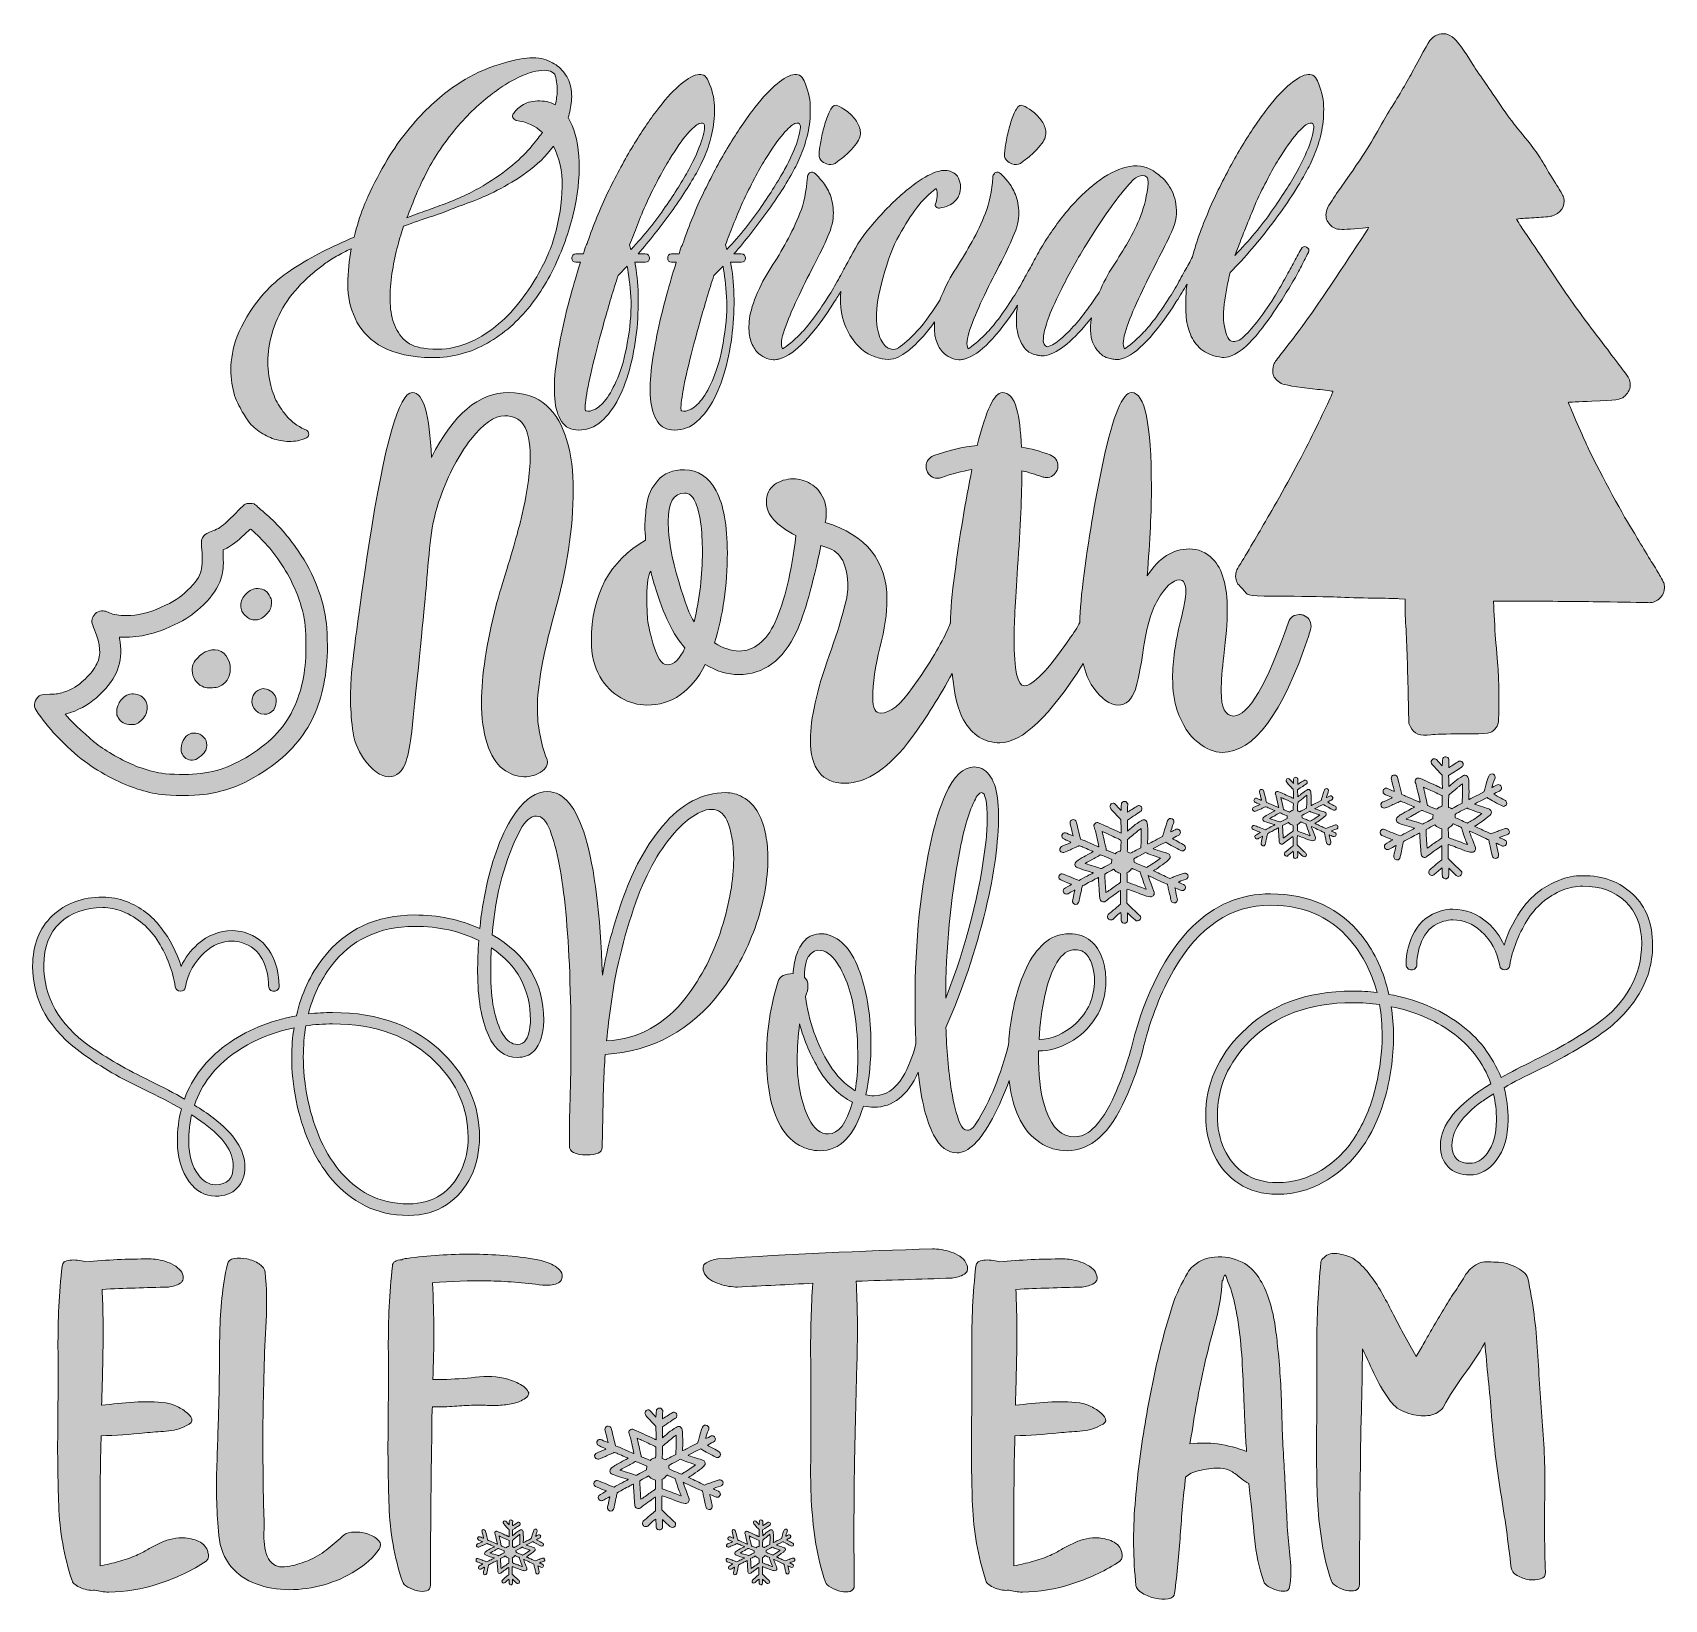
# Model space of a CAD drawing. Header units: inches. Extents: x 0.25 to 5.75, y -5.64 to -0.36.
import ezdxf

# ---------------------------------------------------------------- set-up
doc = ezdxf.new("R2010")
doc.units = ezdxf.units.IN
doc.header["$MEASUREMENT"] = 0
doc.layers.add('Layer 1', color=7, linetype='Continuous')

# ---------------------------------------------------------------- blocks, each defined once
blk = doc.blocks.new('block 2')
at = {"layer": 'Layer 1', "lineweight": 0}
for points, knots in [([(0.9425, -1.6073), (0.9532, -1.6287), (0.9628, -1.6459), (0.9714, -1.6587), (0.981, -1.6737), (0.9936, -1.6871), (1.0091, -1.6989), (1.0246, -1.7106), (1.0412, -1.7197), (1.0589, -1.7262), (1.0766, -1.7326), (1.0953, -1.736), (1.1151, -1.7366), (1.1349, -1.7371), (1.1545, -1.7331), (1.1737, -1.7246), (1.179, -1.7224), (1.1818, -1.7181), (1.1818, -1.7117), (1.1818, -1.7053), (1.179, -1.701), (1.1737, -1.6989), (1.1641, -1.6946), (1.1533, -1.6887), (1.1416, -1.6812), (1.1298, -1.6737), (1.1183, -1.6635), (1.1071, -1.6507), (1.0958, -1.6378), (1.0851, -1.6223), (1.0749, -1.6041), (1.0648, -1.5859), (1.057, -1.564), (1.0517, -1.5383), (1.0377, -1.4772), (1.0425, -1.4135), (1.0661, -1.3472), (1.0897, -1.2808), (1.1341, -1.2203), (1.1994, -1.1657), (1.2101, -1.1571), (1.2219, -1.148), (1.2347, -1.1384), (1.2465, -1.1298), (1.2599, -1.1213), (1.2749, -1.1127), (1.2898, -1.1042), (1.3065, -1.0956), (1.3247, -1.087), (1.3171, -1.1256), (1.3134, -1.1654), (1.3134, -1.2066), (1.3134, -1.2479), (1.3214, -1.2861), (1.3375, -1.3215), (1.3536, -1.3568), (1.3801, -1.3865), (1.417, -1.4106), (1.4539, -1.4347), (1.5056, -1.4489), (1.572, -1.4532), (1.6416, -1.4574), (1.705, -1.4451), (1.7623, -1.4162), (1.8195, -1.3873), (1.8693, -1.3482), (1.9116, -1.299), (1.9539, -1.2497), (1.989, -1.1941), (2.0168, -1.132), (2.0446, -1.0699), (2.065, -1.0083), (2.0778, -0.9473), (2.0907, -0.8863), (2.0952, -0.8287), (2.0915, -0.7747), (2.0877, -0.7206), (2.0757, -0.6775), (2.0554, -0.6454), (2.0607, -0.6283), (2.0644, -0.6095), (2.0666, -0.5892), (2.0687, -0.5688), (2.0666, -0.548), (2.0602, -0.5266), (2.0527, -0.5083), (2.0425, -0.4928), (2.0297, -0.48), (2.0179, -0.4682), (2.0018, -0.4586), (1.9815, -0.4511), (1.9611, -0.4436), (1.9354, -0.442), (1.9044, -0.4462), (1.8723, -0.4516), (1.8348, -0.4618), (1.792, -0.4767), (1.7492, -0.4918), (1.7042, -0.5164), (1.6571, -0.5506), (1.61, -0.5849), (1.5626, -0.6309), (1.515, -0.6887), (1.4673, -0.7465), (1.4226, -0.821), (1.3809, -0.9119), (1.3755, -0.9237), (1.3702, -0.9366), (1.3648, -0.9505), (1.3541, -0.9773), (1.3439, -1.0099), (1.3343, -1.0484), (1.2594, -1.0795), (1.1916, -1.1143), (1.1312, -1.1529), (1.0707, -1.1914), (1.0217, -1.2401), (0.9842, -1.299), (0.9542, -1.3461), (0.9352, -1.3887), (0.9272, -1.4266), (0.9192, -1.4646), (0.917, -1.4989), (0.9208, -1.5294), (0.9245, -1.56), (0.9317, -1.5859), (0.9425, -1.6073)], [0, 0, 0, 0, 1, 1, 1, 2, 2, 2, 3, 3, 3, 4, 4, 4, 5, 5, 5, 6, 6, 6, 7, 7, 7, 8, 8, 8, 9, 9, 9, 10, 10, 10, 11, 11, 11, 12, 12, 12, 13, 13, 13, 14, 14, 14, 15, 15, 15, 16, 16, 16, 17, 17, 17, 18, 18, 18, 19, 19, 19, 20, 20, 20, 21, 21, 21, 22, 22, 22, 23, 23, 23, 24, 24, 24, 25, 25, 25, 26, 26, 26, 27, 27, 27, 28, 28, 28, 29, 29, 29, 30, 30, 30, 31, 31, 31, 32, 32, 32, 33, 33, 33, 34, 34, 34, 35, 35, 35, 36, 36, 36, 37, 37, 37, 38, 38, 38, 39, 39, 39, 40, 40, 40, 41, 41, 41, 42, 42, 42, 42]), ([(1.5447, -0.9023), (1.5543, -0.8788), (1.5661, -0.8536), (1.58, -0.8269), (1.5939, -0.8001), (1.6089, -0.7749), (1.625, -0.7514), (1.6646, -0.6946), (1.7053, -0.6473), (1.747, -0.6092), (1.7888, -0.5712), (1.8276, -0.5424), (1.8634, -0.5225), (1.8993, -0.5027), (1.9304, -0.4909), (1.9566, -0.4872), (1.9828, -0.4835), (2.0008, -0.4875), (2.0104, -0.4993), (2.0125, -0.5057), (2.0147, -0.5142), (2.0168, -0.5249), (2.0179, -0.5335), (2.0184, -0.5442), (2.0184, -0.557), (2.0184, -0.5699), (2.0163, -0.5849), (2.012, -0.602), (1.9938, -0.5924), (1.974, -0.5881), (1.9526, -0.5892), (1.9301, -0.5902), (1.9124, -0.5954), (1.8996, -0.6044), (1.8867, -0.6135), (1.8771, -0.6229), (1.8707, -0.6325), (1.8675, -0.6368), (1.8669, -0.6411), (1.8691, -0.6454), (1.8712, -0.6497), (1.8749, -0.6529), (1.8803, -0.655), (1.9156, -0.6593), (1.9451, -0.6727), (1.9686, -0.6952), (1.9611, -0.7059), (1.9494, -0.7211), (1.9333, -0.7409), (1.9173, -0.7608), (1.8956, -0.7822), (1.8683, -0.8052), (1.841, -0.8282), (1.8078, -0.8515), (1.7687, -0.875), (1.7296, -0.8986), (1.6838, -0.92), (1.6314, -0.9392), (1.611, -0.9468), (1.591, -0.954), (1.5712, -0.9609), (1.5513, -0.9679), (1.5318, -0.9751), (1.5125, -0.9826), (1.5222, -0.9569), (1.5329, -0.9302), (1.5447, -0.9023)], [0, 0, 0, 0, 1, 1, 1, 2, 2, 2, 3, 3, 3, 4, 4, 4, 5, 5, 5, 6, 6, 6, 7, 7, 7, 8, 8, 8, 9, 9, 9, 10, 10, 10, 11, 11, 11, 12, 12, 12, 13, 13, 13, 14, 14, 14, 15, 15, 15, 16, 16, 16, 17, 17, 17, 18, 18, 18, 19, 19, 19, 20, 20, 20, 21, 21, 21, 22, 22, 22, 22]), ([(1.4636, -1.1601), (1.4684, -1.1306), (1.4743, -1.103), (1.4812, -1.0774), (1.4882, -1.0517), (1.4949, -1.0297), (1.5013, -1.0115), (1.5356, -0.9987), (1.5653, -0.9882), (1.5904, -0.9802), (1.6156, -0.9722), (1.6383, -0.9639), (1.6587, -0.9553), (1.6748, -0.9489), (1.697, -0.9406), (1.7253, -0.9304), (1.7537, -0.9203), (1.7842, -0.9069), (1.8169, -0.8903), (1.8495, -0.8737), (1.8827, -0.8533), (1.9164, -0.8293), (1.9502, -0.8052), (1.9799, -0.776), (2.0056, -0.7417), (2.0259, -0.7792), (2.0358, -0.8247), (2.0353, -0.8782), (2.0347, -0.9318), (2.0259, -0.9885), (2.0088, -1.0484), (2.0034, -1.0677), (1.9946, -1.091), (1.9823, -1.1183), (1.97, -1.1456), (1.9547, -1.174), (1.9365, -1.2034), (1.9183, -1.2329), (1.8966, -1.2621), (1.8715, -1.291), (1.8463, -1.3199), (1.8185, -1.345), (1.788, -1.3664), (1.7575, -1.3879), (1.7237, -1.4042), (1.6868, -1.4154), (1.6499, -1.4266), (1.6105, -1.4291), (1.5688, -1.4226), (1.5388, -1.4184), (1.5158, -1.4077), (1.4997, -1.3905), (1.4837, -1.3734), (1.4721, -1.3528), (1.4652, -1.3287), (1.4582, -1.3046), (1.455, -1.2779), (1.4555, -1.2484), (1.4561, -1.219), (1.4588, -1.1895), (1.4636, -1.1601)], [0, 0, 0, 0, 1, 1, 1, 2, 2, 2, 3, 3, 3, 4, 4, 4, 5, 5, 5, 6, 6, 6, 7, 7, 7, 8, 8, 8, 9, 9, 9, 10, 10, 10, 11, 11, 11, 12, 12, 12, 13, 13, 13, 14, 14, 14, 15, 15, 15, 16, 16, 16, 17, 17, 17, 18, 18, 18, 19, 19, 19, 20, 20, 20, 20])]:
    blk.add_open_spline(points, degree=3, knots=knots, dxfattribs=at)
blk = doc.blocks.new('block 3')
at = {"layer": 'Layer 1', "lineweight": 0}
for points, knots in [([(2.0682, -1.1191), (2.0682, -1.1277), (2.0725, -1.132), (2.081, -1.132), (2.081, -1.132), (2.0971, -1.132), (2.0971, -1.132), (2.0885, -1.1588), (2.0789, -1.1911), (2.0682, -1.2291), (2.0575, -1.2671), (2.0476, -1.3068), (2.0385, -1.348), (2.0294, -1.3892), (2.0219, -1.4299), (2.016, -1.47), (2.0101, -1.5102), (2.008, -1.5468), (2.0096, -1.58), (2.0112, -1.6132), (2.0176, -1.6405), (2.0288, -1.6619), (2.0401, -1.6833), (2.0575, -1.6951), (2.081, -1.6973), (2.1099, -1.7005), (2.1359, -1.6932), (2.1589, -1.6756), (2.1819, -1.6579), (2.202, -1.6335), (2.2191, -1.6025), (2.2362, -1.5715), (2.2504, -1.5356), (2.2617, -1.4949), (2.2729, -1.4542), (2.281, -1.4125), (2.2858, -1.3696), (2.2906, -1.3268), (2.2925, -1.2845), (2.2914, -1.2428), (2.2903, -1.201), (2.2866, -1.1641), (2.2801, -1.132), (2.2801, -1.132), (2.3155, -1.132), (2.3155, -1.132), (2.3251, -1.132), (2.3299, -1.1277), (2.3299, -1.1191), (2.3299, -1.1095), (2.3251, -1.1047), (2.3155, -1.1047), (2.3155, -1.1047), (2.2914, -1.1047), (2.2914, -1.1047), (2.3299, -1.0597), (2.3669, -1.0129), (2.4022, -0.9641), (2.4375, -0.9154), (2.4675, -0.8686), (2.4921, -0.8236), (2.5018, -0.8065), (2.5111, -0.7865), (2.5202, -0.7634), (2.5293, -0.7404), (2.5366, -0.7155), (2.5419, -0.6887), (2.5473, -0.662), (2.5494, -0.6344), (2.5484, -0.606), (2.5473, -0.5777), (2.5403, -0.5496), (2.5275, -0.5217), (2.52, -0.5035), (2.5074, -0.4966), (2.4897, -0.5008), (2.4721, -0.5051), (2.4514, -0.5177), (2.4279, -0.5386), (2.4043, -0.5595), (2.3789, -0.5881), (2.3516, -0.6245), (2.3243, -0.6609), (2.2967, -0.7024), (2.2689, -0.749), (2.2411, -0.7955), (2.2143, -0.8456), (2.1886, -0.8991), (2.1629, -0.9527), (2.1405, -1.0078), (2.1212, -1.0645), (2.1201, -1.0677), (2.1185, -1.0715), (2.1163, -1.0757), (2.1132, -1.0822), (2.1099, -1.0918), (2.1067, -1.1047), (2.1067, -1.1047), (2.081, -1.1047), (2.081, -1.1047), (2.0725, -1.1047), (2.0682, -1.1095), (2.0682, -1.1191)], [0, 0, 0, 0, 1, 1, 1, 2, 2, 2, 3, 3, 3, 4, 4, 4, 5, 5, 5, 6, 6, 6, 7, 7, 7, 8, 8, 8, 9, 9, 9, 10, 10, 10, 11, 11, 11, 12, 12, 12, 13, 13, 13, 14, 14, 14, 15, 15, 15, 16, 16, 16, 17, 17, 17, 18, 18, 18, 19, 19, 19, 20, 20, 20, 21, 21, 21, 22, 22, 22, 23, 23, 23, 24, 24, 24, 25, 25, 25, 26, 26, 26, 27, 27, 27, 28, 28, 28, 29, 29, 29, 30, 30, 30, 31, 31, 31, 32, 32, 32, 33, 33, 33, 34, 34, 34, 34]), ([(2.289, -1.0067), (2.2981, -0.9832), (2.3085, -0.958), (2.3203, -0.9312), (2.3481, -0.8724), (2.3735, -0.8242), (2.3966, -0.7867), (2.4196, -0.7492), (2.4397, -0.7206), (2.4568, -0.7008), (2.4739, -0.681), (2.4873, -0.6692), (2.497, -0.6655), (2.5066, -0.6617), (2.5125, -0.6636), (2.5146, -0.6711), (2.5168, -0.6797), (2.5135, -0.6973), (2.505, -0.7241), (2.4964, -0.7508), (2.482, -0.783), (2.4616, -0.8204), (2.4413, -0.8579), (2.4151, -0.8999), (2.3829, -0.9465), (2.3508, -0.9931), (2.3123, -1.041), (2.2673, -1.0902), (2.2662, -1.0881), (2.2654, -1.0854), (2.2649, -1.0822), (2.2643, -1.079), (2.2635, -1.0763), (2.2625, -1.0742), (2.2711, -1.0527), (2.2799, -1.0303), (2.289, -1.0067)], [0, 0, 0, 0, 1, 1, 1, 2, 2, 2, 3, 3, 3, 4, 4, 4, 5, 5, 5, 6, 6, 6, 7, 7, 7, 8, 8, 8, 9, 9, 9, 10, 10, 10, 11, 11, 11, 12, 12, 12, 12]), ([(2.1163, -1.5873), (2.1206, -1.5578), (2.1281, -1.5211), (2.1388, -1.4772), (2.1495, -1.4334), (2.1624, -1.3847), (2.1774, -1.3311), (2.1924, -1.2776), (2.2079, -1.2262), (2.224, -1.1769), (2.224, -1.1769), (2.2545, -1.1464), (2.2545, -1.1464), (2.2598, -1.1743), (2.2638, -1.2085), (2.2665, -1.2492), (2.2692, -1.2899), (2.2662, -1.3359), (2.2577, -1.3873), (2.2502, -1.4366), (2.24, -1.4775), (2.2272, -1.5102), (2.2143, -1.5428), (2.2012, -1.5688), (2.1878, -1.588), (2.1744, -1.6073), (2.161, -1.6204), (2.1477, -1.6274), (2.1343, -1.6344), (2.1233, -1.6362), (2.1147, -1.633), (2.1115, -1.632), (2.1121, -1.6167), (2.1163, -1.5873)], [0, 0, 0, 0, 1, 1, 1, 2, 2, 2, 3, 3, 3, 4, 4, 4, 5, 5, 5, 6, 6, 6, 7, 7, 7, 8, 8, 8, 9, 9, 9, 10, 10, 10, 11, 11, 11, 11])]:
    blk.add_open_spline(points, degree=3, knots=knots, dxfattribs=at)
blk = doc.blocks.new('block 4')
at = {"layer": 'Layer 1', "lineweight": 0}
for points, knots in [([(2.4439, -1.0645), (2.4429, -1.0677), (2.4413, -1.0715), (2.4391, -1.0757), (2.4359, -1.0822), (2.4327, -1.0918), (2.4295, -1.1047), (2.4295, -1.1047), (2.4038, -1.1047), (2.4038, -1.1047), (2.3952, -1.1047), (2.3909, -1.1095), (2.3909, -1.1191), (2.3909, -1.1277), (2.3952, -1.132), (2.4038, -1.132), (2.4038, -1.132), (2.4199, -1.132), (2.4199, -1.132), (2.4113, -1.1588), (2.4017, -1.1911), (2.3909, -1.2291), (2.3803, -1.2671), (2.3704, -1.3068), (2.3612, -1.348), (2.3522, -1.3892), (2.3447, -1.4299), (2.3388, -1.47), (2.3329, -1.5102), (2.3307, -1.5468), (2.3323, -1.58), (2.3339, -1.6132), (2.3404, -1.6405), (2.3516, -1.6619), (2.3629, -1.6833), (2.3803, -1.6951), (2.4038, -1.6973), (2.4327, -1.7005), (2.4586, -1.6932), (2.4817, -1.6756), (2.5047, -1.6579), (2.5248, -1.6335), (2.5419, -1.6025), (2.559, -1.5715), (2.5732, -1.5356), (2.5845, -1.4949), (2.5957, -1.4542), (2.6037, -1.4125), (2.6086, -1.3696), (2.6134, -1.3268), (2.6152, -1.2845), (2.6142, -1.2428), (2.6131, -1.201), (2.6094, -1.1641), (2.6029, -1.132), (2.6029, -1.132), (2.6383, -1.132), (2.6383, -1.132), (2.6479, -1.132), (2.6527, -1.1277), (2.6527, -1.1191), (2.6527, -1.1095), (2.6479, -1.1047), (2.6383, -1.1047), (2.6383, -1.1047), (2.6142, -1.1047), (2.6142, -1.1047), (2.6527, -1.0597), (2.6897, -1.0129), (2.725, -0.9641), (2.7603, -0.9154), (2.7903, -0.8686), (2.8149, -0.8236), (2.8246, -0.8065), (2.8339, -0.7865), (2.843, -0.7634), (2.8521, -0.7404), (2.8593, -0.7155), (2.8647, -0.6887), (2.87, -0.662), (2.8722, -0.6344), (2.8711, -0.606), (2.87, -0.5777), (2.8631, -0.5496), (2.8503, -0.5217), (2.8427, -0.5035), (2.8302, -0.4966), (2.8125, -0.5008), (2.7948, -0.5051), (2.7742, -0.5177), (2.7507, -0.5386), (2.7271, -0.5595), (2.7017, -0.5881), (2.6744, -0.6245), (2.6471, -0.6609), (2.6195, -0.7024), (2.5917, -0.749), (2.5638, -0.7955), (2.5371, -0.8456), (2.5114, -0.8991), (2.4857, -0.9527), (2.4632, -1.0078), (2.4439, -1.0645)], [0, 0, 0, 0, 1, 1, 1, 2, 2, 2, 3, 3, 3, 4, 4, 4, 5, 5, 5, 6, 6, 6, 7, 7, 7, 8, 8, 8, 9, 9, 9, 10, 10, 10, 11, 11, 11, 12, 12, 12, 13, 13, 13, 14, 14, 14, 15, 15, 15, 16, 16, 16, 17, 17, 17, 18, 18, 18, 19, 19, 19, 20, 20, 20, 21, 21, 21, 22, 22, 22, 23, 23, 23, 24, 24, 24, 25, 25, 25, 26, 26, 26, 27, 27, 27, 28, 28, 28, 29, 29, 29, 30, 30, 30, 31, 31, 31, 32, 32, 32, 33, 33, 33, 34, 34, 34, 34]), ([(2.6118, -1.0067), (2.6208, -0.9832), (2.6313, -0.958), (2.6431, -0.9312), (2.6709, -0.8724), (2.6963, -0.8242), (2.7194, -0.7867), (2.7424, -0.7492), (2.7625, -0.7206), (2.7796, -0.7008), (2.7967, -0.681), (2.8101, -0.6692), (2.8197, -0.6655), (2.8294, -0.6617), (2.8352, -0.6636), (2.8374, -0.6711), (2.8395, -0.6797), (2.8363, -0.6973), (2.8278, -0.7241), (2.8192, -0.7508), (2.8047, -0.783), (2.7844, -0.8204), (2.7641, -0.8579), (2.7378, -0.8999), (2.7057, -0.9465), (2.6736, -0.9931), (2.6351, -1.041), (2.5901, -1.0902), (2.589, -1.0881), (2.5882, -1.0854), (2.5877, -1.0822), (2.5871, -1.079), (2.5863, -1.0763), (2.5853, -1.0742), (2.5938, -1.0527), (2.6027, -1.0303), (2.6118, -1.0067)], [0, 0, 0, 0, 1, 1, 1, 2, 2, 2, 3, 3, 3, 4, 4, 4, 5, 5, 5, 6, 6, 6, 7, 7, 7, 8, 8, 8, 9, 9, 9, 10, 10, 10, 11, 11, 11, 12, 12, 12, 12]), ([(2.5773, -1.1464), (2.5826, -1.1743), (2.5866, -1.2085), (2.5893, -1.2492), (2.592, -1.2899), (2.589, -1.3359), (2.5805, -1.3873), (2.573, -1.4366), (2.5628, -1.4775), (2.55, -1.5102), (2.5371, -1.5428), (2.524, -1.5688), (2.5106, -1.588), (2.4972, -1.6073), (2.4838, -1.6204), (2.4704, -1.6274), (2.457, -1.6344), (2.4461, -1.6362), (2.4375, -1.633), (2.4343, -1.632), (2.4349, -1.6167), (2.4391, -1.5873), (2.4434, -1.5578), (2.4509, -1.5211), (2.4616, -1.4772), (2.4723, -1.4334), (2.4852, -1.3847), (2.5001, -1.3311), (2.5151, -1.2776), (2.5307, -1.2262), (2.5467, -1.1769), (2.5467, -1.1769), (2.5773, -1.1464), (2.5773, -1.1464)], [0, 0, 0, 0, 1, 1, 1, 2, 2, 2, 3, 3, 3, 4, 4, 4, 5, 5, 5, 6, 6, 6, 7, 7, 7, 8, 8, 8, 9, 9, 9, 10, 10, 10, 11, 11, 11, 11])]:
    blk.add_open_spline(points, degree=3, knots=knots, dxfattribs=at)
blk = doc.blocks.new('block 5')
at = {"layer": 'Layer 1', "lineweight": 0}
for points, knots in [([(2.8631, -0.8397), (2.862, -0.8418), (2.8615, -0.844), (2.8615, -0.8461), (2.8582, -0.8932), (2.8499, -0.9336), (2.8366, -0.9674), (2.8232, -1.0011), (2.8082, -1.0329), (2.7916, -1.0629), (2.775, -1.0929), (2.7573, -1.1223), (2.7386, -1.1512), (2.7199, -1.1802), (2.703, -1.2122), (2.688, -1.2476), (2.6752, -1.2797), (2.6677, -1.3078), (2.6655, -1.3319), (2.6634, -1.356), (2.6647, -1.3763), (2.6696, -1.3929), (2.6744, -1.4095), (2.6813, -1.4229), (2.6904, -1.4331), (2.6995, -1.4433), (2.7089, -1.4499), (2.7185, -1.4532), (2.7271, -1.4585), (2.7368, -1.4612), (2.7474, -1.4612), (2.7506, -1.4612), (2.7539, -1.4609), (2.7571, -1.4604), (2.7603, -1.4598), (2.764, -1.459), (2.7683, -1.458), (2.8197, -1.443), (2.8812, -1.3788), (2.953, -1.2653), (2.9603, -1.2537), (2.9674, -1.2422), (2.9744, -1.2307), (2.974, -1.2353), (2.9733, -1.2399), (2.9731, -1.2444), (2.9714, -1.2808), (2.976, -1.3129), (2.9867, -1.3407), (2.9974, -1.3686), (3.0108, -1.3911), (3.0269, -1.4082), (3.0419, -1.4253), (3.0571, -1.4374), (3.0726, -1.4443), (3.0881, -1.4513), (3.1018, -1.4558), (3.1136, -1.458), (3.1275, -1.4612), (3.1403, -1.4612), (3.1521, -1.458), (3.192, -1.4464), (3.238, -1.4049), (3.2901, -1.334), (3.2883, -1.3571), (3.2896, -1.3768), (3.2943, -1.3929), (3.2991, -1.4095), (3.3061, -1.4229), (3.3151, -1.4331), (3.3242, -1.4433), (3.3336, -1.4499), (3.3432, -1.4532), (3.3518, -1.4585), (3.3615, -1.4612), (3.3722, -1.4612), (3.3754, -1.4612), (3.3786, -1.4609), (3.3818, -1.4604), (3.385, -1.4598), (3.3887, -1.459), (3.393, -1.458), (3.4425, -1.4436), (3.5014, -1.3834), (3.5697, -1.2777), (3.5682, -1.2862), (3.567, -1.2945), (3.5664, -1.3022), (3.5643, -1.3365), (3.5664, -1.363), (3.5729, -1.3817), (3.5793, -1.4004), (3.5868, -1.4146), (3.5953, -1.4242), (3.6061, -1.436), (3.6184, -1.443), (3.6323, -1.4451), (3.6355, -1.4462), (3.6392, -1.4467), (3.6435, -1.4467), (3.6499, -1.4489), (3.6574, -1.4489), (3.666, -1.4467), (3.6874, -1.4414), (3.7107, -1.4285), (3.7359, -1.4082), (3.761, -1.3879), (3.7886, -1.3584), (3.8186, -1.3199), (3.8122, -1.3606), (3.8151, -1.3916), (3.8274, -1.413), (3.8397, -1.4344), (3.8533, -1.4478), (3.8684, -1.4532), (3.8748, -1.4553), (3.8806, -1.4569), (3.886, -1.458), (3.8914, -1.459), (3.897, -1.4598), (3.9029, -1.4604), (3.9087, -1.4609), (3.9144, -1.4601), (3.9197, -1.458), (3.9711, -1.443), (4.0327, -1.3788), (4.1044, -1.2653), (4.117, -1.2453), (4.1291, -1.2257), (4.1406, -1.2062), (4.1387, -1.2209), (4.1373, -1.2352), (4.1365, -1.2492), (4.1355, -1.2728), (4.136, -1.296), (4.1381, -1.3191), (4.1403, -1.3421), (4.1459, -1.3632), (4.155, -1.3825), (4.1641, -1.4018), (4.1769, -1.4176), (4.1935, -1.4299), (4.2101, -1.4422), (4.2318, -1.4499), (4.2586, -1.4532), (4.2682, -1.4542), (4.2778, -1.4529), (4.2875, -1.4491), (4.2971, -1.4454), (4.3057, -1.4408), (4.3132, -1.4355), (4.3217, -1.4301), (4.3303, -1.4237), (4.3389, -1.4162), (4.3742, -1.3831), (4.4132, -1.3327), (4.4561, -1.2653), (4.469, -1.2449), (4.4812, -1.2249), (4.493, -1.2051), (4.5048, -1.1852), (4.5147, -1.1676), (4.5227, -1.152), (4.5308, -1.1365), (4.5396, -1.1191), (4.5492, -1.0999), (4.5535, -1.0913), (4.5514, -1.0854), (4.5428, -1.0822), (4.5353, -1.0779), (4.5294, -1.08), (4.5252, -1.0886), (4.5166, -1.1036), (4.5075, -1.1202), (4.4979, -1.1384), (4.4893, -1.1534), (4.4796, -1.1708), (4.469, -1.1906), (4.4582, -1.2104), (4.4464, -1.2305), (4.4336, -1.2508), (4.4122, -1.2851), (4.3929, -1.3129), (4.3758, -1.3343), (4.3586, -1.3558), (4.3426, -1.3734), (4.3276, -1.3873), (4.3201, -1.3937), (4.3126, -1.3975), (4.3051, -1.3986), (4.2987, -1.4007), (4.2923, -1.3999), (4.2859, -1.3962), (4.2795, -1.3924), (4.2746, -1.3836), (4.2714, -1.3696), (4.2628, -1.344), (4.261, -1.3121), (4.2658, -1.2741), (4.2706, -1.2361), (4.2773, -1.2005), (4.2859, -1.1673), (4.3351, -1.117), (4.383, -1.0611), (4.4296, -0.9995), (4.4762, -0.9379), (4.5144, -0.8793), (4.5444, -0.8236), (4.5541, -0.8065), (4.5634, -0.7865), (4.5725, -0.7634), (4.5816, -0.7404), (4.5888, -0.7155), (4.5942, -0.6887), (4.5996, -0.662), (4.6017, -0.6344), (4.6006, -0.606), (4.5996, -0.5777), (4.5926, -0.5496), (4.5798, -0.5217), (4.5723, -0.5035), (4.5597, -0.4966), (4.542, -0.5008), (4.5243, -0.5051), (4.5037, -0.5177), (4.4802, -0.5386), (4.4566, -0.5595), (4.4312, -0.5881), (4.4039, -0.6245), (4.3766, -0.6609), (4.349, -0.7024), (4.3212, -0.749), (4.2933, -0.7955), (4.2666, -0.8456), (4.2409, -0.8991), (4.2152, -0.9527), (4.1927, -1.0078), (4.1734, -1.0645), (4.168, -1.0816), (4.1632, -1.0984), (4.1589, -1.1147), (4.1548, -1.1223), (4.1505, -1.1301), (4.1462, -1.1384), (4.1376, -1.1534), (4.128, -1.1708), (4.1173, -1.1906), (4.1066, -1.2104), (4.0948, -1.2305), (4.0819, -1.2508), (4.0455, -1.3076), (4.0147, -1.3485), (3.9896, -1.3737), (3.9644, -1.3988), (3.9444, -1.4157), (3.9294, -1.4242), (3.923, -1.4114), (3.9248, -1.3897), (3.935, -1.3592), (3.9452, -1.3287), (3.9591, -1.2944), (3.9767, -1.2564), (3.9944, -1.2184), (4.0131, -1.1804), (4.033, -1.1424), (4.0527, -1.1044), (4.0691, -1.072), (4.0819, -1.0453), (4.1001, -1.0078), (4.1076, -0.9751), (4.1044, -0.9473), (4.1012, -0.9195), (4.0937, -0.8964), (4.0819, -0.8782), (4.0691, -0.8579), (4.0509, -0.8402), (4.0273, -0.8252), (3.9995, -0.8081), (3.969, -0.8038), (3.9358, -0.8124), (3.9026, -0.821), (3.8692, -0.8381), (3.8354, -0.8638), (3.8017, -0.8895), (3.769, -0.9213), (3.7375, -0.9593), (3.7059, -0.9973), (3.6778, -1.0367), (3.6531, -1.0774), (3.6419, -1.0959), (3.6318, -1.1143), (3.6225, -1.1327), (3.6215, -1.1347), (3.6205, -1.1364), (3.6195, -1.1384), (3.6109, -1.1534), (3.6012, -1.1708), (3.5906, -1.1906), (3.5798, -1.2104), (3.5681, -1.2305), (3.5552, -1.2508), (3.5188, -1.3076), (3.488, -1.3485), (3.4629, -1.3737), (3.4377, -1.3988), (3.4176, -1.4157), (3.4027, -1.4242), (3.3962, -1.4114), (3.3984, -1.3897), (3.4091, -1.3592), (3.4198, -1.3287), (3.434, -1.2947), (3.4516, -1.2572), (3.4693, -1.2198), (3.488, -1.182), (3.5078, -1.144), (3.5277, -1.106), (3.5434, -1.0731), (3.5552, -1.0453), (3.5681, -1.0163), (3.5742, -0.9901), (3.5737, -0.9665), (3.5731, -0.943), (3.5694, -0.9224), (3.5624, -0.9047), (3.5555, -0.8871), (3.5469, -0.8724), (3.5367, -0.8606), (3.5266, -0.8488), (3.5188, -0.8402), (3.5135, -0.8349), (3.507, -0.8295), (3.5011, -0.8279), (3.4958, -0.83), (3.4926, -0.8322), (3.4899, -0.8354), (3.4878, -0.8397), (3.4867, -0.8418), (3.4862, -0.844), (3.4862, -0.8461), (3.483, -0.8932), (3.4746, -0.9336), (3.4613, -0.9674), (3.4479, -1.0011), (3.4329, -1.0329), (3.4163, -1.0629), (3.3997, -1.0929), (3.3821, -1.1223), (3.3633, -1.1512), (3.3446, -1.1802), (3.3277, -1.2122), (3.3127, -1.2476), (3.3109, -1.2521), (3.3095, -1.2564), (3.3079, -1.2607), (3.2743, -1.3123), (3.2459, -1.35), (3.2228, -1.3737), (3.1982, -1.3988), (3.1778, -1.4157), (3.1618, -1.4242), (3.1564, -1.4275), (3.1484, -1.4272), (3.1377, -1.4235), (3.127, -1.4197), (3.1173, -1.4095), (3.1088, -1.3929), (3.1002, -1.3763), (3.0954, -1.3515), (3.0943, -1.3183), (3.0932, -1.2851), (3.1008, -1.2401), (3.1168, -1.1834), (3.1318, -1.1266), (3.1497, -1.0795), (3.1706, -1.042), (3.1915, -1.0046), (3.211, -0.9741), (3.2292, -0.9505), (3.2506, -0.9227), (3.2726, -0.9007), (3.295, -0.8846), (3.2983, -0.8932), (3.2993, -0.9021), (3.2983, -0.9112), (3.2972, -0.9203), (3.2956, -0.9286), (3.2934, -0.9361), (3.2913, -0.9403), (3.2919, -0.9438), (3.295, -0.9465), (3.2983, -0.9492), (3.302, -0.9505), (3.3063, -0.9505), (3.3181, -0.9484), (3.3282, -0.9454), (3.3368, -0.9417), (3.3454, -0.9379), (3.3518, -0.9339), (3.3561, -0.9296), (3.3668, -0.9189), (3.3732, -0.9085), (3.3754, -0.8983), (3.3775, -0.8881), (3.378, -0.8788), (3.3769, -0.8702), (3.3748, -0.8606), (3.3716, -0.8515), (3.3673, -0.8429), (3.3587, -0.8322), (3.347, -0.8258), (3.332, -0.8236), (3.317, -0.8215), (3.2983, -0.8258), (3.2758, -0.8365), (3.2533, -0.8472), (3.2262, -0.8654), (3.1947, -0.8911), (3.1631, -0.9168), (3.1275, -0.9521), (3.0879, -0.9971), (3.0526, -1.0371), (3.0261, -1.0758), (3.0083, -1.1133), (3.0039, -1.1213), (2.9994, -1.1296), (2.9947, -1.1384), (2.9862, -1.1534), (2.9765, -1.1708), (2.9658, -1.1906), (2.9551, -1.2104), (2.9434, -1.2305), (2.9305, -1.2508), (2.8941, -1.3076), (2.8633, -1.3485), (2.8382, -1.3737), (2.813, -1.3988), (2.7929, -1.4157), (2.7779, -1.4242), (2.7715, -1.4114), (2.7737, -1.3897), (2.7844, -1.3592), (2.7951, -1.3287), (2.8092, -1.2947), (2.8269, -1.2572), (2.8446, -1.2198), (2.8633, -1.182), (2.8831, -1.144), (2.9029, -1.106), (2.9187, -1.0731), (2.9305, -1.0453), (2.9434, -1.0163), (2.9495, -0.9901), (2.949, -0.9665), (2.9484, -0.943), (2.9447, -0.9224), (2.9377, -0.9047), (2.9308, -0.8871), (2.9222, -0.8724), (2.912, -0.8606), (2.9019, -0.8488), (2.8941, -0.8402), (2.8888, -0.8349), (2.8823, -0.8295), (2.8764, -0.8279), (2.8711, -0.83), (2.8679, -0.8322), (2.8652, -0.8354), (2.8631, -0.8397)], [0, 0, 0, 0, 1, 1, 1, 2, 2, 2, 3, 3, 3, 4, 4, 4, 5, 5, 5, 6, 6, 6, 7, 7, 7, 8, 8, 8, 9, 9, 9, 10, 10, 10, 11, 11, 11, 12, 12, 12, 13, 13, 13, 14, 14, 14, 15, 15, 15, 16, 16, 16, 17, 17, 17, 18, 18, 18, 19, 19, 19, 20, 20, 20, 21, 21, 21, 22, 22, 22, 23, 23, 23, 24, 24, 24, 25, 25, 25, 26, 26, 26, 27, 27, 27, 28, 28, 28, 29, 29, 29, 30, 30, 30, 31, 31, 31, 32, 32, 32, 33, 33, 33, 34, 34, 34, 35, 35, 35, 36, 36, 36, 37, 37, 37, 38, 38, 38, 39, 39, 39, 40, 40, 40, 41, 41, 41, 42, 42, 42, 43, 43, 43, 44, 44, 44, 45, 45, 45, 46, 46, 46, 47, 47, 47, 48, 48, 48, 49, 49, 49, 50, 50, 50, 51, 51, 51, 52, 52, 52, 53, 53, 53, 54, 54, 54, 55, 55, 55, 56, 56, 56, 57, 57, 57, 58, 58, 58, 59, 59, 59, 60, 60, 60, 61, 61, 61, 62, 62, 62, 63, 63, 63, 64, 64, 64, 65, 65, 65, 66, 66, 66, 67, 67, 67, 68, 68, 68, 69, 69, 69, 70, 70, 70, 71, 71, 71, 72, 72, 72, 73, 73, 73, 74, 74, 74, 75, 75, 75, 76, 76, 76, 77, 77, 77, 78, 78, 78, 79, 79, 79, 80, 80, 80, 81, 81, 81, 82, 82, 82, 83, 83, 83, 84, 84, 84, 85, 85, 85, 86, 86, 86, 87, 87, 87, 88, 88, 88, 89, 89, 89, 90, 90, 90, 91, 91, 91, 92, 92, 92, 93, 93, 93, 94, 94, 94, 95, 95, 95, 96, 96, 96, 97, 97, 97, 98, 98, 98, 99, 99, 99, 100, 100, 100, 101, 101, 101, 102, 102, 102, 103, 103, 103, 104, 104, 104, 105, 105, 105, 106, 106, 106, 107, 107, 107, 108, 108, 108, 109, 109, 109, 110, 110, 110, 111, 111, 111, 112, 112, 112, 113, 113, 113, 114, 114, 114, 115, 115, 115, 116, 116, 116, 117, 117, 117, 118, 118, 118, 119, 119, 119, 120, 120, 120, 121, 121, 121, 122, 122, 122, 123, 123, 123, 124, 124, 124, 125, 125, 125, 126, 126, 126, 127, 127, 127, 128, 128, 128, 129, 129, 129, 130, 130, 130, 131, 131, 131, 132, 132, 132, 133, 133, 133, 134, 134, 134, 135, 135, 135, 136, 136, 136, 137, 137, 137, 138, 138, 138, 139, 139, 139, 140, 140, 140, 141, 141, 141, 142, 142, 142, 143, 143, 143, 144, 144, 144, 145, 145, 145, 146, 146, 146, 147, 147, 147, 148, 148, 148, 149, 149, 149, 150, 150, 150, 151, 151, 151, 152, 152, 152, 153, 153, 153, 154, 154, 154, 155, 155, 155, 156, 156, 156, 156]), ([(4.3252, -1.0493), (4.3332, -1.0284), (4.341, -1.0089), (4.3485, -0.9907), (4.3571, -0.9703), (4.3651, -0.9505), (4.3726, -0.9312), (4.4004, -0.8724), (4.4258, -0.8242), (4.4489, -0.7867), (4.4719, -0.7492), (4.492, -0.7206), (4.5091, -0.7008), (4.5262, -0.681), (4.5396, -0.6692), (4.5492, -0.6655), (4.5589, -0.6617), (4.5647, -0.6636), (4.5669, -0.6711), (4.569, -0.6807), (4.5656, -0.6994), (4.5565, -0.7273), (4.5473, -0.7551), (4.5318, -0.7889), (4.5099, -0.8284), (4.4879, -0.8681), (4.4598, -0.9122), (4.4256, -0.9609), (4.3913, -1.0097), (4.3501, -1.0592), (4.3019, -1.1095), (4.3094, -1.0902), (4.3172, -1.0701), (4.3252, -1.0493)], [0, 0, 0, 0, 1, 1, 1, 2, 2, 2, 3, 3, 3, 4, 4, 4, 5, 5, 5, 6, 6, 6, 7, 7, 7, 8, 8, 8, 9, 9, 9, 10, 10, 10, 11, 11, 11, 11]), ([(3.7849, -1.0999), (3.8105, -1.057), (3.8354, -1.018), (3.8595, -0.9826), (3.8836, -0.9473), (3.9055, -0.9176), (3.9254, -0.8935), (3.9452, -0.8694), (3.9593, -0.8542), (3.9679, -0.8477), (3.9786, -0.8413), (3.9888, -0.8392), (3.9984, -0.8413), (4.0038, -0.8435), (4.007, -0.8475), (4.0081, -0.8533), (4.0091, -0.8592), (4.0097, -0.8632), (4.0097, -0.8654), (4.0054, -0.9071), (3.9971, -0.9438), (3.9848, -0.9754), (3.9725, -1.007), (3.9583, -1.0364), (3.9422, -1.0637), (3.9262, -1.091), (3.9093, -1.1183), (3.8916, -1.1456), (3.874, -1.1729), (3.8582, -1.2026), (3.8443, -1.2348), (3.8336, -1.2508), (3.8212, -1.2685), (3.8073, -1.2877), (3.7934, -1.307), (3.7787, -1.3255), (3.7632, -1.3431), (3.7476, -1.3608), (3.7319, -1.3766), (3.7158, -1.3905), (3.6997, -1.4045), (3.6847, -1.4135), (3.6708, -1.4178), (3.6655, -1.4168), (3.6614, -1.4135), (3.6588, -1.4082), (3.6561, -1.4028), (3.6556, -1.3935), (3.6572, -1.3801), (3.6588, -1.3667), (3.6639, -1.348), (3.6724, -1.3239), (3.681, -1.2998), (3.6949, -1.2685), (3.7142, -1.2299), (3.7356, -1.1861), (3.7592, -1.1427), (3.7849, -1.0999)], [0, 0, 0, 0, 1, 1, 1, 2, 2, 2, 3, 3, 3, 4, 4, 4, 5, 5, 5, 6, 6, 6, 7, 7, 7, 8, 8, 8, 9, 9, 9, 10, 10, 10, 11, 11, 11, 12, 12, 12, 13, 13, 13, 14, 14, 14, 15, 15, 15, 16, 16, 16, 17, 17, 17, 18, 18, 18, 19, 19, 19, 19])]:
    blk.add_open_spline(points, degree=3, knots=knots, dxfattribs=at)
blk = doc.blocks.new('block 6')
at = {"layer": 'Layer 1', "lineweight": 0}
for points, knots in [([(2.7214, -3.0629), (2.7167, -3.036), (2.7082, -3.011), (2.6959, -2.988), (2.6836, -2.965), (2.666, -2.9472), (2.643, -2.9347), (2.6252, -2.9247), (2.6064, -2.9198), (2.5865, -2.9198), (2.5076, -2.9198), (2.4365, -2.9574), (2.3733, -3.0327), (2.3231, -3.0928), (2.2818, -3.1655), (2.2494, -3.2507), (2.2143, -3.3427), (2.1882, -3.4373), (2.1709, -3.5345), (2.1563, -3.1226), (2.0949, -2.9166), (1.9867, -2.9166), (1.9485, -2.9166), (1.913, -2.9394), (1.88, -2.9848), (1.856, -3.0183), (1.8353, -3.0583), (1.8181, -3.1048), (1.7878, -3.1879), (1.7676, -3.2789), (1.7577, -3.3777), (1.6903, -3.3474), (1.6171, -3.3322), (1.5381, -3.3322), (1.408, -3.3322), (1.3053, -3.3806), (1.23, -3.4773), (1.1871, -3.5327), (1.1571, -3.5975), (1.1398, -3.6717), (1.0483, -3.6885), (0.9692, -3.7214), (0.9026, -3.7706), (0.8359, -3.8197), (0.7893, -3.8803), (0.7626, -3.9525), (0.7291, -3.9326), (0.6913, -3.9125), (0.6489, -3.8921), (0.5679, -3.8529), (0.4989, -3.8132), (0.4419, -3.7729), (0.34, -3.7003), (0.289, -3.6093), (0.289, -3.5), (0.289, -3.4404), (0.3073, -3.3934), (0.3439, -3.3589), (0.3805, -3.3244), (0.4283, -3.3071), (0.4874, -3.3071), (0.5104, -3.3071), (0.5329, -3.3116), (0.5548, -3.3205), (0.6055, -3.3409), (0.6457, -3.3751), (0.6752, -3.4232), (0.7047, -3.4713), (0.7237, -3.5215), (0.732, -3.5738), (0.7336, -3.5837), (0.7396, -3.5886), (0.7501, -3.5886), (0.7595, -3.5886), (0.765, -3.584), (0.7665, -3.5745), (0.7749, -3.528), (0.7963, -3.4893), (0.8309, -3.4585), (0.8585, -3.4329), (0.8897, -3.4201), (0.9242, -3.4201), (0.9346, -3.4201), (0.9448, -3.4216), (0.9547, -3.4247), (0.9877, -3.4347), (1.0112, -3.4538), (1.0253, -3.482), (1.0394, -3.5102), (1.0465, -3.54), (1.0465, -3.5714), (1.0465, -3.5766), (1.0482, -3.5809), (1.0516, -3.5843), (1.055, -3.5877), (1.0593, -3.5894), (1.0645, -3.5894), (1.0692, -3.5894), (1.0733, -3.5877), (1.0767, -3.5843), (1.0801, -3.5809), (1.0818, -3.5766), (1.0818, -3.5714), (1.0818, -3.5317), (1.0724, -3.4947), (1.0535, -3.4604), (1.0347, -3.4262), (1.0049, -3.4028), (0.9641, -3.3902), (0.9511, -3.3866), (0.9377, -3.3848), (0.9242, -3.3848), (0.8808, -3.3848), (0.8418, -3.4002), (0.8073, -3.431), (0.7833, -3.4519), (0.7647, -3.4768), (0.7516, -3.5055), (0.737, -3.458), (0.7144, -3.4143), (0.6838, -3.3746), (0.6532, -3.3349), (0.6144, -3.3056), (0.5674, -3.2867), (0.5418, -3.2768), (0.5151, -3.2719), (0.4874, -3.2719), (0.4184, -3.2719), (0.3618, -3.2929), (0.3176, -3.335), (0.2734, -3.377), (0.2514, -3.4336), (0.2514, -3.5048), (0.2514, -3.6218), (0.3081, -3.7206), (0.4215, -3.8011), (0.4827, -3.8451), (0.5506, -3.8845), (0.6254, -3.9195), (0.673, -3.942), (0.7153, -3.964), (0.7524, -3.9854), (0.7435, -4.0194), (0.7391, -4.0563), (0.7391, -4.096), (0.7391, -4.1509), (0.7524, -4.1958), (0.7791, -4.2309), (0.8031, -4.2633), (0.8324, -4.2795), (0.8669, -4.2795), (0.8977, -4.2795), (0.9221, -4.2706), (0.9398, -4.2528), (0.9576, -4.235), (0.9665, -4.211), (0.9665, -4.1807), (0.9665, -4.1247), (0.9307, -4.0696), (0.8591, -4.0152), (0.8408, -4.0011), (0.8199, -3.987), (0.7963, -3.9729), (0.8204, -3.9028), (0.8651, -3.8445), (0.9304, -3.798), (0.9879, -3.7572), (1.0551, -3.7288), (1.1319, -3.7125), (1.1267, -3.7444), (1.1241, -3.7771), (1.1241, -3.8106), (1.1241, -3.8581), (1.1291, -3.9069), (1.139, -3.9568), (1.1489, -4.0067), (1.164, -4.0547), (1.1841, -4.1007), (1.2042, -4.1467), (1.2298, -4.188), (1.2609, -4.2246), (1.292, -4.2612), (1.3289, -4.2903), (1.3715, -4.312), (1.4141, -4.3337), (1.4626, -4.3445), (1.517, -4.3445), (1.5671, -4.3445), (1.6102, -4.3325), (1.646, -4.3085), (1.6818, -4.2844), (1.7092, -4.2524), (1.7283, -4.2124), (1.7474, -4.1724), (1.7569, -4.1284), (1.7569, -4.0803), (1.7569, -3.9747), (1.7166, -3.8814), (1.6361, -3.8004), (1.5436, -3.7073), (1.4187, -3.6608), (1.2613, -3.6608), (1.2341, -3.6608), (1.2072, -3.6624), (1.1806, -3.6655), (1.1957, -3.6054), (1.2211, -3.5518), (1.2566, -3.5048), (1.3246, -3.4154), (1.4184, -3.3707), (1.5381, -3.3707), (1.6192, -3.3707), (1.6913, -3.3866), (1.7546, -3.4185), (1.7519, -3.453), (1.7506, -3.4885), (1.7506, -3.5251), (1.7506, -3.6129), (1.7626, -3.6838), (1.7867, -3.7376), (1.8087, -3.7873), (1.8413, -3.8121), (1.8847, -3.8121), (1.9077, -3.8121), (1.9256, -3.8056), (1.9384, -3.7925), (1.9512, -3.7795), (1.9603, -3.7633), (1.9655, -3.7439), (1.9707, -3.7246), (1.9733, -3.7055), (1.9733, -3.6867), (1.9733, -3.5612), (1.9153, -3.4653), (1.7993, -3.3989), (1.8113, -3.2598), (1.8432, -3.1417), (1.8949, -3.0445), (1.9111, -3.0141), (1.9292, -2.999), (1.949, -2.999), (1.9673, -2.999), (1.9825, -3.0149), (1.9945, -3.0468), (2.0415, -3.1691), (2.0651, -3.4138), (2.0651, -3.7808), (2.0651, -3.8336), (2.064, -3.8916), (2.0619, -3.9549), (2.0604, -4.0035), (2.0596, -4.0552), (2.0596, -4.1101), (2.0596, -4.1305), (2.0789, -4.1407), (2.1176, -4.1407), (2.1521, -4.1407), (2.1696, -4.1323), (2.1702, -4.1156), (2.1702, -4.1156), (2.1749, -3.9031), (2.1749, -3.9031), (2.1759, -3.8691), (2.1777, -3.8354), (2.1804, -3.8019), (2.3403, -3.7915), (2.4702, -3.7206), (2.5701, -3.5894), (2.6176, -3.5267), (2.6559, -3.4552), (2.685, -3.375), (2.714, -3.2947), (2.7285, -3.2159), (2.7285, -3.1385), (2.7285, -3.115), (2.7261, -3.0898), (2.7214, -3.0629)], [0, 0, 0, 0, 1, 1, 1, 2, 2, 2, 3, 3, 3, 4, 4, 4, 5, 5, 5, 6, 6, 6, 7, 7, 7, 8, 8, 8, 9, 9, 9, 10, 10, 10, 11, 11, 11, 12, 12, 12, 13, 13, 13, 14, 14, 14, 15, 15, 15, 16, 16, 16, 17, 17, 17, 18, 18, 18, 19, 19, 19, 20, 20, 20, 21, 21, 21, 22, 22, 22, 23, 23, 23, 24, 24, 24, 25, 25, 25, 26, 26, 26, 27, 27, 27, 28, 28, 28, 29, 29, 29, 30, 30, 30, 31, 31, 31, 32, 32, 32, 33, 33, 33, 34, 34, 34, 35, 35, 35, 36, 36, 36, 37, 37, 37, 38, 38, 38, 39, 39, 39, 40, 40, 40, 41, 41, 41, 42, 42, 42, 43, 43, 43, 44, 44, 44, 45, 45, 45, 46, 46, 46, 47, 47, 47, 48, 48, 48, 49, 49, 49, 50, 50, 50, 51, 51, 51, 52, 52, 52, 53, 53, 53, 54, 54, 54, 55, 55, 55, 56, 56, 56, 57, 57, 57, 58, 58, 58, 59, 59, 59, 60, 60, 60, 61, 61, 61, 62, 62, 62, 63, 63, 63, 64, 64, 64, 65, 65, 65, 66, 66, 66, 67, 67, 67, 68, 68, 68, 69, 69, 69, 70, 70, 70, 71, 71, 71, 72, 72, 72, 73, 73, 73, 74, 74, 74, 75, 75, 75, 76, 76, 76, 77, 77, 77, 78, 78, 78, 79, 79, 79, 80, 80, 80, 81, 81, 81, 82, 82, 82, 83, 83, 83, 84, 84, 84, 85, 85, 85, 86, 86, 86, 87, 87, 87, 88, 88, 88, 89, 89, 89, 90, 90, 90, 91, 91, 91, 92, 92, 92, 92]), ([(2.5724, -3.3769), (2.5452, -3.4632), (2.5055, -3.5406), (2.4532, -3.609), (2.3827, -3.7005), (2.2933, -3.7497), (2.1851, -3.7565), (2.1892, -3.7146), (2.1942, -3.6731), (2.1999, -3.6318), (2.2172, -3.5068), (2.2478, -3.3853), (2.2917, -3.2671), (2.3283, -3.1699), (2.3756, -3.0923), (2.4336, -3.0343), (2.4545, -3.0133), (2.4778, -2.9969), (2.5034, -2.9848), (2.5149, -2.9791), (2.5269, -2.9762), (2.5395, -2.9762), (2.5619, -2.9762), (2.5787, -2.9883), (2.5897, -3.0123), (2.6053, -3.0468), (2.6132, -3.0907), (2.6132, -3.144), (2.6132, -3.2131), (2.5996, -3.2907), (2.5724, -3.3769)], [0, 0, 0, 0, 1, 1, 1, 2, 2, 2, 3, 3, 3, 4, 4, 4, 5, 5, 5, 6, 6, 6, 7, 7, 7, 8, 8, 8, 9, 9, 9, 10, 10, 10, 10]), ([(1.9286, -3.6867), (1.9286, -3.6961), (1.9276, -3.7071), (1.9255, -3.7196), (1.9234, -3.7321), (1.9193, -3.7434), (1.9134, -3.7533), (1.9073, -3.7633), (1.8978, -3.7682), (1.8847, -3.7682), (1.8654, -3.7682), (1.8489, -3.7567), (1.8353, -3.7337), (1.8081, -3.6882), (1.7945, -3.6187), (1.7945, -3.5251), (1.7945, -3.4969), (1.7953, -3.4694), (1.7969, -3.4428), (1.8847, -3.5019), (1.9286, -3.5831), (1.9286, -3.6867)], [0, 0, 0, 0, 1, 1, 1, 2, 2, 2, 3, 3, 3, 4, 4, 4, 5, 5, 5, 6, 6, 6, 7, 7, 7, 7]), ([(1.2613, -3.6992), (1.4077, -3.6992), (1.5235, -3.7421), (1.6087, -3.8278), (1.6819, -3.901), (1.7185, -3.9851), (1.7185, -4.0803), (1.7185, -4.1211), (1.7107, -4.1586), (1.695, -4.1928), (1.6793, -4.2271), (1.6565, -4.2544), (1.6267, -4.2748), (1.597, -4.2952), (1.5603, -4.3054), (1.517, -4.3054), (1.4668, -4.3054), (1.4225, -4.2952), (1.3841, -4.2748), (1.3456, -4.2544), (1.3124, -4.2271), (1.2845, -4.1928), (1.2565, -4.1586), (1.2336, -4.1199), (1.2159, -4.0768), (1.1981, -4.0337), (1.1849, -3.9892), (1.1762, -3.9435), (1.1676, -3.8977), (1.1633, -3.8534), (1.1633, -3.8106), (1.1633, -3.774), (1.1662, -3.7389), (1.1719, -3.7055), (1.2012, -3.7013), (1.231, -3.6992), (1.2613, -3.6992)], [0, 0, 0, 0, 1, 1, 1, 2, 2, 2, 3, 3, 3, 4, 4, 4, 5, 5, 5, 6, 6, 6, 7, 7, 7, 8, 8, 8, 9, 9, 9, 10, 10, 10, 11, 11, 11, 12, 12, 12, 12]), ([(0.8277, -4.0333), (0.8941, -4.0808), (0.9273, -4.1297), (0.9273, -4.1799), (0.9273, -4.2207), (0.9072, -4.241), (0.8669, -4.241), (0.845, -4.241), (0.8259, -4.2301), (0.8097, -4.2081), (0.7882, -4.1793), (0.7775, -4.142), (0.7775, -4.096), (0.7775, -4.0641), (0.7807, -4.034), (0.7869, -4.0058), (0.8016, -4.0152), (0.8152, -4.0244), (0.8277, -4.0333)], [0, 0, 0, 0, 1, 1, 1, 2, 2, 2, 3, 3, 3, 4, 4, 4, 5, 5, 5, 6, 6, 6, 6])]:
    blk.add_open_spline(points, degree=3, knots=knots, dxfattribs=at)
blk = doc.blocks.new('block 7')
at = {"layer": 'Layer 1', "lineweight": 0}
for points, knots in [([(5.6431, -3.2628), (5.5992, -3.2207), (5.5428, -3.1997), (5.4738, -3.1997), (5.446, -3.1997), (5.4191, -3.2049), (5.393, -3.2154), (5.346, -3.2337), (5.3071, -3.2627), (5.2765, -3.3024), (5.246, -3.3422), (5.2233, -3.3858), (5.2087, -3.4334), (5.1956, -3.4046), (5.1774, -3.3798), (5.1538, -3.3589), (5.1188, -3.3281), (5.0796, -3.3126), (5.0362, -3.3126), (5.0226, -3.3126), (5.0093, -3.3145), (4.9962, -3.3181), (4.9554, -3.3307), (4.9256, -3.3542), (4.9068, -3.3887), (4.888, -3.4232), (4.8786, -3.4603), (4.8786, -3.5), (4.8786, -3.5048), (4.8804, -3.5088), (4.8841, -3.5122), (4.8877, -3.5156), (4.8919, -3.5173), (4.8966, -3.5173), (4.9013, -3.5173), (4.9055, -3.5156), (4.9092, -3.5122), (4.9128, -3.5088), (4.9147, -3.5048), (4.9147, -3.5), (4.9147, -3.4687), (4.9217, -3.4388), (4.9358, -3.4102), (4.9499, -3.3818), (4.9732, -3.3628), (5.0056, -3.3534), (5.0161, -3.3503), (5.0263, -3.3487), (5.0362, -3.3487), (5.0712, -3.3487), (5.1026, -3.3612), (5.1303, -3.3863), (5.1648, -3.4177), (5.186, -3.4564), (5.1938, -3.5024), (5.1954, -3.5118), (5.2011, -3.5165), (5.2111, -3.5165), (5.2205, -3.5165), (5.226, -3.5118), (5.2275, -3.5024), (5.2369, -3.4496), (5.2563, -3.3993), (5.2856, -3.3514), (5.3148, -3.3036), (5.3548, -3.2692), (5.4055, -3.2483), (5.4275, -3.2394), (5.4502, -3.235), (5.4738, -3.235), (5.5328, -3.235), (5.5806, -3.2522), (5.6173, -3.2867), (5.6538, -3.3212), (5.6722, -3.3683), (5.6722, -3.4279), (5.6722, -3.5372), (5.6212, -3.6281), (5.5192, -3.7008), (5.4623, -3.7416), (5.3933, -3.7815), (5.3122, -3.8208), (5.2683, -3.8422), (5.2304, -3.862), (5.1985, -3.8803), (5.1687, -3.8061), (5.1219, -3.7455), (5.0582, -3.6984), (4.9897, -3.6487), (4.9105, -3.6158), (4.8206, -3.5996), (4.8033, -3.5243), (4.7738, -3.4595), (4.732, -3.4052), (4.6567, -3.309), (4.5534, -3.2609), (4.4222, -3.2609), (4.3203, -3.2609), (4.2322, -3.298), (4.158, -3.3722), (4.0686, -3.4616), (4.0014, -3.5926), (3.9564, -3.7651), (3.9455, -3.8132), (3.9259, -3.8704), (3.8976, -3.9368), (3.8757, -3.9875), (3.85, -4.0267), (3.8208, -4.0544), (3.803, -4.0712), (3.7834, -4.0795), (3.762, -4.0795), (3.7186, -4.0795), (3.6867, -4.0505), (3.6663, -3.9925), (3.6491, -3.9449), (3.6404, -3.8892), (3.6404, -3.8255), (3.6404, -3.8255), (3.6404, -3.7902), (3.6404, -3.7902), (3.6755, -3.7902), (3.7105, -3.7805), (3.7455, -3.7611), (3.7805, -3.7418), (3.8095, -3.7144), (3.8325, -3.6788), (3.8555, -3.6433), (3.867, -3.6009), (3.867, -3.5518), (3.867, -3.5262), (3.863, -3.5015), (3.8549, -3.4777), (3.8468, -3.4539), (3.8337, -3.4343), (3.8157, -3.4189), (3.7977, -3.4035), (3.7737, -3.3957), (3.7439, -3.3957), (3.711, -3.3957), (3.6827, -3.4063), (3.6589, -3.4275), (3.6351, -3.4487), (3.6154, -3.4761), (3.5996, -3.5098), (3.584, -3.5436), (3.5714, -3.5796), (3.562, -3.6181), (3.5526, -3.6565), (3.5461, -3.6936), (3.5424, -3.7294), (3.541, -3.7436), (3.5399, -3.7566), (3.539, -3.769), (3.5134, -3.8703), (3.4772, -3.9587), (3.4303, -4.034), (3.4209, -4.0492), (3.4109, -4.057), (3.4005, -4.0576), (3.3905, -4.0576), (3.3822, -4.0495), (3.3754, -4.0333), (3.3634, -4.0045), (3.3539, -3.9684), (3.3472, -3.925), (3.3362, -3.855), (3.3299, -3.7836), (3.3283, -3.711), (3.3827, -3.5881), (3.4274, -3.4553), (3.4624, -3.3126), (3.4912, -3.1929), (3.5056, -3.0865), (3.5056, -2.9935), (3.5056, -2.9104), (3.4867, -2.8589), (3.4491, -2.839), (3.4407, -2.8353), (3.4321, -2.8335), (3.4232, -2.8335), (3.3866, -2.8335), (3.3545, -2.8644), (3.3268, -2.926), (3.309, -2.9668), (3.2941, -3.0133), (3.2821, -3.0656), (3.2434, -3.2318), (3.2241, -3.419), (3.2241, -3.6271), (3.2241, -3.6765), (3.2252, -3.7222), (3.2273, -3.7646), (3.2273, -3.7648), (3.2272, -3.7649), (3.2272, -3.7651), (3.2167, -3.8085), (3.2018, -3.8461), (3.1825, -3.878), (3.1563, -3.9203), (3.1242, -3.9415), (3.086, -3.9415), (3.0766, -3.9415), (3.0675, -3.9405), (3.0586, -3.9384), (3.0701, -3.8803), (3.0758, -3.8223), (3.0758, -3.7643), (3.0758, -3.6775), (3.0635, -3.5986), (3.039, -3.5275), (3.0139, -3.4532), (2.9762, -3.4099), (2.9261, -3.3973), (2.9208, -3.3963), (2.9154, -3.3957), (2.9096, -3.3957), (2.8855, -3.3957), (2.8668, -3.4028), (2.8535, -3.4169), (2.8402, -3.431), (2.8304, -3.4483), (2.8241, -3.4687), (2.8178, -3.4891), (2.8142, -3.5094), (2.8132, -3.5298), (2.7854, -3.5298), (2.7687, -3.5385), (2.763, -3.5557), (2.7368, -3.6362), (2.7238, -3.7243), (2.7238, -3.82), (2.7238, -3.8513), (2.7266, -3.8862), (2.7324, -3.9247), (2.7381, -3.9631), (2.7491, -3.999), (2.7653, -4.0325), (2.7815, -4.0659), (2.8048, -4.0913), (2.8351, -4.1085), (2.8565, -4.1205), (2.8793, -4.1266), (2.9033, -4.1266), (2.9718, -4.1266), (3.0207, -4.0764), (3.05, -3.976), (3.062, -3.9786), (3.074, -3.9799), (3.086, -3.9799), (3.1493, -3.9799), (3.1989, -3.9406), (3.2349, -3.862), (3.245, -3.9562), (3.2623, -4.0267), (3.2868, -4.0732), (3.3077, -4.1135), (3.3341, -4.1336), (3.366, -4.1336), (3.4036, -4.1336), (3.4433, -4.0949), (3.4852, -4.0176), (3.507, -3.9758), (3.5256, -3.9332), (3.5415, -3.89), (3.5427, -3.9003), (3.5442, -3.9108), (3.546, -3.9215), (3.552, -3.9578), (3.5628, -3.9918), (3.5785, -4.0235), (3.5942, -4.0551), (3.6161, -4.0802), (3.6443, -4.0987), (3.6726, -4.1173), (3.7034, -4.1266), (3.7369, -4.1266), (3.8153, -4.1266), (3.8809, -4.068), (3.9337, -3.9509), (3.9536, -3.9054), (3.9705, -3.8594), (3.9847, -3.8129), (3.9893, -3.7966), (3.9923, -3.7844), (3.9938, -3.776), (3.9938, -3.7758), (3.994, -3.7756), (3.9941, -3.7753), (4.0192, -3.678), (4.0531, -3.5921), (4.096, -3.5173), (4.1797, -3.372), (4.2884, -3.2993), (4.4222, -3.2993), (4.5419, -3.2993), (4.6358, -3.344), (4.7037, -3.4334), (4.7393, -3.4804), (4.7649, -3.5337), (4.7806, -3.5933), (4.7534, -3.5902), (4.7262, -3.5886), (4.699, -3.5886), (4.5422, -3.5886), (4.4175, -3.6354), (4.325, -3.729), (4.2439, -3.81), (4.2034, -3.9033), (4.2034, -4.0089), (4.2034, -4.057), (4.213, -4.1011), (4.2321, -4.1411), (4.2511, -4.1811), (4.2787, -4.2131), (4.3148, -4.2371), (4.3509, -4.2612), (4.394, -4.2732), (4.4442, -4.2732), (4.5048, -4.2732), (4.5613, -4.257), (4.6135, -4.2246), (4.7045, -4.1686), (4.7683, -4.0793), (4.8049, -3.9564), (4.8258, -3.8858), (4.8362, -3.8134), (4.8362, -3.7392), (4.8362, -3.7058), (4.8336, -3.6731), (4.8284, -3.6412), (4.9052, -3.6563), (4.9729, -3.6848), (5.0315, -3.7266), (5.0947, -3.7721), (5.1389, -3.8301), (5.164, -3.9007), (5.0506, -3.9703), (4.9939, -4.0395), (4.9939, -4.1085), (4.9939, -4.1389), (5.0027, -4.163), (5.0205, -4.1811), (5.0383, -4.1991), (5.0626, -4.2081), (5.0934, -4.2081), (5.1279, -4.2081), (5.1575, -4.1919), (5.1821, -4.1595), (5.2087, -4.1245), (5.2221, -4.0793), (5.2221, -4.0239), (5.2221, -3.9846), (5.2176, -3.948), (5.2087, -3.9141), (5.2411, -3.8952), (5.279, -3.8757), (5.3224, -3.8553), (5.4066, -3.815), (5.479, -3.7732), (5.5396, -3.7298), (5.5872, -3.6958), (5.6264, -3.6553), (5.6572, -3.6083), (5.6917, -3.5554), (5.709, -3.4972), (5.709, -3.4334), (5.709, -3.3618), (5.687, -3.3049), (5.6431, -3.2628)], [0, 0, 0, 0, 1, 1, 1, 2, 2, 2, 3, 3, 3, 4, 4, 4, 5, 5, 5, 6, 6, 6, 7, 7, 7, 8, 8, 8, 9, 9, 9, 10, 10, 10, 11, 11, 11, 12, 12, 12, 13, 13, 13, 14, 14, 14, 15, 15, 15, 16, 16, 16, 17, 17, 17, 18, 18, 18, 19, 19, 19, 20, 20, 20, 21, 21, 21, 22, 22, 22, 23, 23, 23, 24, 24, 24, 25, 25, 25, 26, 26, 26, 27, 27, 27, 28, 28, 28, 29, 29, 29, 30, 30, 30, 31, 31, 31, 32, 32, 32, 33, 33, 33, 34, 34, 34, 35, 35, 35, 36, 36, 36, 37, 37, 37, 38, 38, 38, 39, 39, 39, 40, 40, 40, 41, 41, 41, 42, 42, 42, 43, 43, 43, 44, 44, 44, 45, 45, 45, 46, 46, 46, 47, 47, 47, 48, 48, 48, 49, 49, 49, 50, 50, 50, 51, 51, 51, 52, 52, 52, 53, 53, 53, 54, 54, 54, 55, 55, 55, 56, 56, 56, 57, 57, 57, 58, 58, 58, 59, 59, 59, 60, 60, 60, 61, 61, 61, 62, 62, 62, 63, 63, 63, 64, 64, 64, 65, 65, 65, 66, 66, 66, 67, 67, 67, 68, 68, 68, 69, 69, 69, 70, 70, 70, 71, 71, 71, 72, 72, 72, 73, 73, 73, 74, 74, 74, 75, 75, 75, 76, 76, 76, 77, 77, 77, 78, 78, 78, 79, 79, 79, 80, 80, 80, 81, 81, 81, 82, 82, 82, 83, 83, 83, 84, 84, 84, 85, 85, 85, 86, 86, 86, 87, 87, 87, 88, 88, 88, 89, 89, 89, 90, 90, 90, 91, 91, 91, 92, 92, 92, 93, 93, 93, 94, 94, 94, 95, 95, 95, 96, 96, 96, 97, 97, 97, 98, 98, 98, 99, 99, 99, 100, 100, 100, 101, 101, 101, 102, 102, 102, 103, 103, 103, 104, 104, 104, 105, 105, 105, 106, 106, 106, 107, 107, 107, 108, 108, 108, 109, 109, 109, 110, 110, 110, 111, 111, 111, 112, 112, 112, 113, 113, 113, 114, 114, 114, 115, 115, 115, 116, 116, 116, 117, 117, 117, 118, 118, 118, 119, 119, 119, 120, 120, 120, 121, 121, 121, 122, 122, 122, 123, 123, 123, 123]), ([(3.3738, -3.1221), (3.3864, -3.0515), (3.4031, -2.9935), (3.424, -2.948), (3.4329, -2.9292), (3.441, -2.9198), (3.4483, -2.9198), (3.4609, -2.9198), (3.4671, -2.9506), (3.4671, -3.0123), (3.4671, -3.0374), (3.4656, -3.0625), (3.4624, -3.0876), (3.4431, -3.2549), (3.3981, -3.43), (3.3276, -3.6129), (3.3276, -3.4451), (3.343, -3.2815), (3.3738, -3.1221)], [0, 0, 0, 0, 1, 1, 1, 2, 2, 2, 3, 3, 3, 4, 4, 4, 5, 5, 5, 6, 6, 6, 6]), ([(3.0225, -3.9243), (2.988, -3.9033), (2.9592, -3.8741), (2.9362, -3.8364), (2.8928, -3.7664), (2.8659, -3.6898), (2.8555, -3.6067), (2.8607, -3.5926), (2.8633, -3.5811), (2.8633, -3.5722), (2.8633, -3.5575), (2.8594, -3.5476), (2.8516, -3.5424), (2.8516, -3.5256), (2.853, -3.5102), (2.8559, -3.4961), (2.8587, -3.482), (2.8645, -3.4709), (2.8731, -3.4628), (2.8818, -3.4547), (2.8897, -3.4506), (2.897, -3.4506), (2.9216, -3.4506), (2.9433, -3.4653), (2.9621, -3.4946), (2.9914, -3.539), (3.0113, -3.5968), (3.0217, -3.6678), (3.028, -3.7086), (3.0311, -3.7591), (3.0311, -3.8192), (3.0311, -3.8542), (3.0283, -3.8892), (3.0225, -3.9243)], [0, 0, 0, 0, 1, 1, 1, 2, 2, 2, 3, 3, 3, 4, 4, 4, 5, 5, 5, 6, 6, 6, 7, 7, 7, 8, 8, 8, 9, 9, 9, 10, 10, 10, 11, 11, 11, 11]), ([(3.6616, -3.6039), (3.6715, -3.5582), (3.685, -3.5209), (3.702, -3.4922), (3.719, -3.4634), (3.7398, -3.4491), (3.7643, -3.4491), (3.7805, -3.4491), (3.7934, -3.4549), (3.8027, -3.4667), (3.8122, -3.4785), (3.8188, -3.4925), (3.8227, -3.5087), (3.8267, -3.5249), (3.8286, -3.5393), (3.8286, -3.5518), (3.8286, -3.6103), (3.8072, -3.6592), (3.7643, -3.6984), (3.7256, -3.734), (3.6849, -3.7517), (3.642, -3.7517), (3.6451, -3.699), (3.6517, -3.6497), (3.6616, -3.6039)], [0, 0, 0, 0, 1, 1, 1, 2, 2, 2, 3, 3, 3, 4, 4, 4, 5, 5, 5, 6, 6, 6, 7, 7, 7, 8, 8, 8, 8]), ([(4.777, -3.9082), (4.7632, -3.967), (4.7414, -4.0215), (4.7116, -4.0717), (4.6818, -4.1218), (4.6423, -4.1618), (4.5932, -4.1917), (4.5471, -4.2199), (4.4975, -4.234), (4.4442, -4.234), (4.4008, -4.234), (4.3641, -4.2237), (4.334, -4.203), (4.3039, -4.1824), (4.2812, -4.155), (4.2658, -4.1211), (4.2504, -4.0871), (4.2426, -4.0497), (4.2426, -4.0089), (4.2426, -3.9138), (4.2792, -3.8297), (4.3524, -3.7565), (4.4371, -3.6707), (4.5526, -3.6278), (4.699, -3.6278), (4.7294, -3.6278), (4.7594, -3.63), (4.7892, -3.6341), (4.7949, -3.6676), (4.7978, -3.7026), (4.7978, -3.7392), (4.7978, -3.793), (4.7909, -3.8494), (4.777, -3.9082)], [0, 0, 0, 0, 1, 1, 1, 2, 2, 2, 3, 3, 3, 4, 4, 4, 5, 5, 5, 6, 6, 6, 7, 7, 7, 8, 8, 8, 9, 9, 9, 10, 10, 10, 11, 11, 11, 11]), ([(2.9323, -4.0701), (2.9057, -4.0701), (2.8837, -4.0526), (2.8665, -4.0176), (2.8403, -3.9648), (2.8273, -3.8989), (2.8273, -3.82), (2.8273, -3.7808), (2.8299, -3.7405), (2.8351, -3.6992), (2.8503, -3.7551), (2.8727, -3.8074), (2.9025, -3.856), (2.9323, -3.9046), (2.9692, -3.9402), (3.0131, -3.9627), (2.9937, -4.0343), (2.9668, -4.0701), (2.9323, -4.0701)], [0, 0, 0, 0, 1, 1, 1, 2, 2, 2, 3, 3, 3, 4, 4, 4, 5, 5, 5, 6, 6, 6, 6]), ([(5.1515, -4.136), (5.1348, -4.1579), (5.1154, -4.1689), (5.0934, -4.1689), (5.0532, -4.1689), (5.0331, -4.1485), (5.0331, -4.1077), (5.0331, -4.0581), (5.0665, -4.0092), (5.1334, -3.9611), (5.1455, -3.9528), (5.1588, -3.9439), (5.1734, -3.9345), (5.1797, -3.9627), (5.1828, -3.9925), (5.1828, -4.0239), (5.1828, -4.0704), (5.1724, -4.1077), (5.1515, -4.136)], [0, 0, 0, 0, 1, 1, 1, 2, 2, 2, 3, 3, 3, 4, 4, 4, 5, 5, 5, 6, 6, 6, 6])]:
    blk.add_open_spline(points, degree=3, knots=knots, dxfattribs=at)
blk = doc.blocks.new('block 8')
at = {"layer": 'Layer 1', "lineweight": 0}
for points, knots in [([(3.51, -2.7519), (3.4577, -2.7519), (3.4168, -2.7262), (3.3873, -2.6747), (3.369, -2.6428), (3.3564, -2.5905), (3.3494, -2.5179), (3.3075, -2.5952), (3.2624, -2.6676), (3.2136, -2.7346), (3.1368, -2.8371), (3.0615, -2.8883), (2.9878, -2.8883), (2.9104, -2.8883), (2.8718, -2.8392), (2.8718, -2.7409), (2.8718, -2.6709), (2.8928, -2.5765), (2.9349, -2.4579), (2.977, -2.3392), (2.998, -2.2626), (2.998, -2.2281), (2.998, -2.1528), (2.9745, -2.1081), (2.9274, -2.094), (2.9274, -2.094), (2.907, -2.0877), (2.907, -2.0877), (2.8798, -2.2195), (2.8524, -2.3162), (2.8247, -2.3779), (2.7787, -2.4741), (2.7139, -2.5221), (2.6302, -2.5221), (2.5931, -2.5221), (2.5555, -2.5109), (2.5173, -2.4884), (2.4703, -2.5794), (2.4047, -2.6249), (2.3205, -2.6249), (2.2907, -2.6249), (2.2615, -2.6168), (2.233, -2.6006), (2.2046, -2.5844), (2.1809, -2.5602), (2.1621, -2.528), (2.1433, -2.4959), (2.1339, -2.4563), (2.1339, -2.4092), (2.1339, -2.2524), (2.1948, -2.139), (2.3166, -2.0689), (2.315, -2.0527), (2.3142, -2.037), (2.3142, -2.0219), (2.3142, -2.0004), (2.3163, -1.9754), (2.3205, -1.9466), (2.3246, -1.9179), (2.3371, -1.8916), (2.3577, -1.8678), (2.3784, -1.844), (2.4083, -1.8321), (2.4475, -1.8321), (2.4935, -1.8321), (2.5291, -1.8558), (2.5542, -1.9031), (2.5792, -1.9504), (2.5918, -2.0198), (2.5918, -2.1113), (2.5918, -2.2216), (2.5774, -2.3227), (2.5487, -2.4147), (2.5774, -2.4335), (2.6049, -2.4429), (2.631, -2.4429), (2.6812, -2.4429), (2.722, -2.4105), (2.7533, -2.3457), (2.7847, -2.2741), (2.808, -2.1769), (2.8231, -2.054), (2.7567, -2.0201), (2.7235, -1.9827), (2.7235, -1.9419), (2.7235, -1.9147), (2.7327, -1.8947), (2.751, -1.8819), (2.7693, -1.8691), (2.7902, -1.8627), (2.8137, -1.8627), (2.8341, -1.8627), (2.8537, -1.8682), (2.8725, -1.8792), (2.8913, -1.8901), (2.9057, -1.9066), (2.9156, -1.9285), (2.9219, -1.9427), (2.9251, -1.9586), (2.9251, -1.9764), (2.9251, -1.9869), (2.924, -1.9978), (2.9219, -2.0093), (3.0605, -2.0522), (3.1297, -2.1392), (3.1297, -2.2704), (3.1297, -2.3149), (3.1218, -2.3686), (3.1058, -2.4316), (3.0899, -2.4946), (3.0819, -2.5509), (3.0819, -2.6006), (3.0819, -2.6351), (3.0905, -2.6523), (3.1078, -2.6523), (3.1402, -2.6523), (3.1763, -2.6236), (3.216, -2.5661), (3.216, -2.5661), (3.2466, -2.5221), (3.2466, -2.5221), (3.2983, -2.4427), (3.3302, -2.3852), (3.3422, -2.3496), (3.3425, -2.3488), (3.3429, -2.3481), (3.3432, -2.3473), (3.344, -2.3045), (3.3489, -2.2494), (3.3579, -2.1818), (3.3746, -2.0553), (3.394, -1.9385), (3.4159, -1.8313), (3.3814, -1.8371), (3.3477, -1.846), (3.3148, -1.858), (3.3095, -1.8595), (3.3046, -1.8603), (3.2999, -1.8603), (3.2826, -1.8603), (3.2706, -1.8517), (3.2638, -1.8345), (3.2622, -1.8298), (3.2615, -1.8253), (3.2615, -1.8211), (3.2615, -1.8039), (3.2701, -1.7916), (3.2873, -1.7843), (3.3359, -1.7665), (3.3848, -1.755), (3.434, -1.7498), (3.4632, -1.6311), (3.4912, -1.5718), (3.5178, -1.5718), (3.5403, -1.5718), (3.5565, -1.5898), (3.5665, -1.6259), (3.5748, -1.6572), (3.5803, -1.7004), (3.5829, -1.7553), (3.6148, -1.761), (3.647, -1.7699), (3.6794, -1.7819), (3.6966, -1.7887), (3.7053, -1.8013), (3.7053, -1.8196), (3.7053, -1.8237), (3.7045, -1.8282), (3.7029, -1.8329), (3.6961, -1.8496), (3.6838, -1.858), (3.6661, -1.858), (3.6614, -1.858), (3.6567, -1.8572), (3.6519, -1.8556), (3.6289, -1.8473), (3.6065, -1.8405), (3.5845, -1.8352), (3.584, -1.9152), (3.579, -2.0237), (3.5696, -2.1607), (3.5618, -2.2783), (3.5579, -2.3588), (3.5579, -2.4022), (3.5579, -2.5073), (3.5694, -2.5598), (3.5924, -2.5598), (3.6211, -2.5598), (3.671, -2.5083), (3.7421, -2.4053), (3.7595, -2.3813), (3.7718, -2.3619), (3.7792, -2.3469), (3.7801, -2.3041), (3.7849, -2.2492), (3.7939, -2.1818), (3.8122, -2.0423), (3.8339, -1.9147), (3.859, -1.7992), (3.8919, -1.6476), (3.9235, -1.5718), (3.9538, -1.5718), (3.9983, -1.5718), (4.0205, -1.6776), (4.0205, -1.8893), (4.0205, -1.9709), (4.0158, -2.0707), (4.0064, -2.1889), (4.0456, -2.1288), (4.0927, -2.0987), (4.1475, -2.0987), (4.1789, -2.0987), (4.2053, -2.1097), (4.2267, -2.1317), (4.2597, -2.1651), (4.2761, -2.2229), (4.2761, -2.3049), (4.2761, -2.3457), (4.2722, -2.3969), (4.2644, -2.4586), (4.2586, -2.5046), (4.2557, -2.5444), (4.2557, -2.5778), (4.2557, -2.6338), (4.2696, -2.6617), (4.2973, -2.6617), (4.347, -2.6617), (4.4087, -2.5564), (4.4824, -2.3457), (4.4886, -2.3285), (4.5009, -2.3198), (4.5192, -2.3198), (4.5234, -2.3198), (4.5279, -2.3206), (4.5325, -2.3222), (4.5498, -2.3285), (4.5584, -2.341), (4.5584, -2.3598), (4.5584, -2.3645), (4.5555, -2.3758), (4.5498, -2.3936), (4.4625, -2.6539), (4.3655, -2.7841), (4.2589, -2.7841), (4.2327, -2.7841), (4.2053, -2.7728), (4.1765, -2.7503), (4.1478, -2.7279), (4.1248, -2.692), (4.1075, -2.6429), (4.0971, -2.6126), (4.0919, -2.576), (4.0919, -2.5331), (4.0919, -2.4772), (4.1007, -2.4137), (4.1185, -2.3426), (4.1305, -2.2934), (4.1366, -2.26), (4.1366, -2.2422), (4.1366, -2.2161), (4.1295, -2.203), (4.1154, -2.203), (4.0924, -2.203), (4.0678, -2.2255), (4.0417, -2.2704), (4.0202, -2.3076), (4.0044, -2.3613), (3.9942, -2.4316), (3.984, -2.5019), (3.9748, -2.5488), (3.9664, -2.5723), (3.9544, -2.6074), (3.935, -2.6249), (3.9084, -2.6249), (3.8807, -2.6249), (3.8522, -2.6042), (3.8229, -2.5629), (3.8087, -2.5429), (3.7981, -2.5167), (3.7908, -2.4845), (3.6786, -2.6625), (3.585, -2.7519), (3.51, -2.7519)], [0, 0, 0, 0, 1, 1, 1, 2, 2, 2, 3, 3, 3, 4, 4, 4, 5, 5, 5, 6, 6, 6, 7, 7, 7, 8, 8, 8, 9, 9, 9, 10, 10, 10, 11, 11, 11, 12, 12, 12, 13, 13, 13, 14, 14, 14, 15, 15, 15, 16, 16, 16, 17, 17, 17, 18, 18, 18, 19, 19, 19, 20, 20, 20, 21, 21, 21, 22, 22, 22, 23, 23, 23, 24, 24, 24, 25, 25, 25, 26, 26, 26, 27, 27, 27, 28, 28, 28, 29, 29, 29, 30, 30, 30, 31, 31, 31, 32, 32, 32, 33, 33, 33, 34, 34, 34, 35, 35, 35, 36, 36, 36, 37, 37, 37, 38, 38, 38, 39, 39, 39, 40, 40, 40, 41, 41, 41, 42, 42, 42, 43, 43, 43, 44, 44, 44, 45, 45, 45, 46, 46, 46, 47, 47, 47, 48, 48, 48, 49, 49, 49, 50, 50, 50, 51, 51, 51, 52, 52, 52, 53, 53, 53, 54, 54, 54, 55, 55, 55, 56, 56, 56, 57, 57, 57, 58, 58, 58, 59, 59, 59, 60, 60, 60, 61, 61, 61, 62, 62, 62, 63, 63, 63, 64, 64, 64, 65, 65, 65, 66, 66, 66, 67, 67, 67, 68, 68, 68, 69, 69, 69, 70, 70, 70, 71, 71, 71, 72, 72, 72, 73, 73, 73, 74, 74, 74, 75, 75, 75, 76, 76, 76, 77, 77, 77, 78, 78, 78, 79, 79, 79, 80, 80, 80, 81, 81, 81, 82, 82, 82, 83, 83, 83, 84, 84, 84, 85, 85, 85, 86, 86, 86, 87, 87, 87, 88, 88, 88, 89, 89, 89, 90, 90, 90, 91, 91, 91, 92, 92, 92, 93, 93, 93, 94, 94, 94, 94]), ([(2.5079, -2.1089), (2.5079, -2.0723), (2.5058, -2.039), (2.5016, -2.0089), (2.4974, -1.9789), (2.491, -1.955), (2.4824, -1.9372), (2.4738, -1.9194), (2.4622, -1.9105), (2.4475, -1.9105), (2.4109, -1.9105), (2.3926, -1.9424), (2.3926, -2.0062), (2.3926, -2.0626), (2.4044, -2.1301), (2.4279, -2.2085), (2.4483, -2.278), (2.4655, -2.3235), (2.4797, -2.3449), (2.4985, -2.2649), (2.5079, -2.1863), (2.5079, -2.1089)], [0, 0, 0, 0, 1, 1, 1, 2, 2, 2, 3, 3, 3, 4, 4, 4, 5, 5, 5, 6, 6, 6, 7, 7, 7, 7]), ([(2.4491, -2.432), (2.4104, -2.3896), (2.3764, -2.3201), (2.3472, -2.2234), (2.3419, -2.2061), (2.3375, -2.1894), (2.3338, -2.1732), (2.3255, -2.1847), (2.321, -2.2132), (2.3205, -2.2587), (2.3205, -2.2812), (2.3211, -2.3038), (2.3224, -2.3265), (2.3237, -2.3492), (2.3299, -2.3792), (2.3409, -2.4163), (2.355, -2.4649), (2.3712, -2.4892), (2.3895, -2.4892), (2.412, -2.4892), (2.4318, -2.4701), (2.4491, -2.432)], [0, 0, 0, 0, 1, 1, 1, 2, 2, 2, 3, 3, 3, 4, 4, 4, 5, 5, 5, 6, 6, 6, 7, 7, 7, 7])]:
    blk.add_open_spline(points, degree=3, knots=knots, dxfattribs=at)
blk = doc.blocks.new('block 9')
at = {"layer": 'Layer 1', "lineweight": 0}
for points, knots in [([(4.488, -5.5013), (4.4918, -5.5334), (4.491, -5.5649), (4.4856, -5.596), (4.4846, -5.6046), (4.4797, -5.6094), (4.4712, -5.6105), (4.4626, -5.6115), (4.4533, -5.6105), (4.4431, -5.6072), (4.4329, -5.604), (4.4232, -5.5998), (4.4142, -5.5944), (4.4051, -5.5891), (4.4, -5.5837), (4.3989, -5.5783), (4.3829, -5.5323), (4.3724, -5.4833), (4.3676, -5.4314), (4.3628, -5.3795), (4.3577, -5.3294), (4.3524, -5.2812), (4.3524, -5.2812), (4.3491, -5.2475), (4.3491, -5.2475), (4.3395, -5.2432), (4.3304, -5.2373), (4.3218, -5.2299), (4.31, -5.2202), (4.2994, -5.2125), (4.2897, -5.2066), (4.2801, -5.2007), (4.2678, -5.1972), (4.2528, -5.1961), (4.2528, -5.1961), (4.2464, -5.1961), (4.2464, -5.1961), (4.2367, -5.1961), (4.226, -5.1969), (4.2142, -5.1985), (4.2024, -5.2001), (4.1918, -5.202), (4.1821, -5.2041), (4.1703, -5.2063), (4.161, -5.2093), (4.154, -5.213), (4.1471, -5.2168), (4.1409, -5.2213), (4.1356, -5.2266), (4.1281, -5.2919), (4.1222, -5.357), (4.1179, -5.4218), (4.1136, -5.4865), (4.1072, -5.5516), (4.0986, -5.6169), (4.0975, -5.6276), (4.0903, -5.634), (4.0769, -5.6362), (4.0635, -5.6383), (4.0491, -5.6378), (4.0336, -5.6345), (4.018, -5.6313), (4.0036, -5.6257), (3.9902, -5.6177), (3.9768, -5.6096), (3.9696, -5.6008), (3.9685, -5.5912), (3.9589, -5.5013), (3.9578, -5.4103), (3.9653, -5.3182), (3.9728, -5.2261), (3.984, -5.1357), (3.9991, -5.0468), (4.0065, -5.0018), (4.0148, -4.9571), (4.0239, -4.9127), (4.033, -4.8683), (4.0429, -4.8241), (4.0537, -4.7802), (4.0633, -4.7416), (4.0742, -4.7026), (4.0866, -4.663), (4.0989, -4.6233), (4.1152, -4.5859), (4.1356, -4.5505), (4.1388, -4.5431), (4.1436, -4.535), (4.15, -4.5265), (4.15, -4.5265), (4.1548, -4.5216), (4.1548, -4.5216), (4.1751, -4.5002), (4.2014, -4.4879), (4.2335, -4.4847), (4.2656, -4.4815), (4.2967, -4.4874), (4.3267, -4.5024), (4.3491, -4.5141), (4.3676, -4.5313), (4.3821, -4.5538), (4.3965, -4.5762), (4.408, -4.6006), (4.4166, -4.6268), (4.4251, -4.6531), (4.4316, -4.6801), (4.4359, -4.7079), (4.4401, -4.7358), (4.4434, -4.7609), (4.4455, -4.7834), (4.453, -4.853), (4.4576, -4.9221), (4.4592, -4.9906), (4.4607, -5.0591), (4.4637, -5.1281), (4.468, -5.1977), (4.4701, -5.232), (4.472, -5.2665), (4.4736, -5.3013), (4.4752, -5.3361), (4.4771, -5.3712), (4.4792, -5.4065), (4.4813, -5.4376), (4.4843, -5.4691), (4.488, -5.5013)], [0, 0, 0, 0, 1, 1, 1, 2, 2, 2, 3, 3, 3, 4, 4, 4, 5, 5, 5, 6, 6, 6, 7, 7, 7, 8, 8, 8, 9, 9, 9, 10, 10, 10, 11, 11, 11, 12, 12, 12, 13, 13, 13, 14, 14, 14, 15, 15, 15, 16, 16, 16, 17, 17, 17, 18, 18, 18, 19, 19, 19, 20, 20, 20, 21, 21, 21, 22, 22, 22, 23, 23, 23, 24, 24, 24, 25, 25, 25, 26, 26, 26, 27, 27, 27, 28, 28, 28, 29, 29, 29, 30, 30, 30, 31, 31, 31, 32, 32, 32, 33, 33, 33, 34, 34, 34, 35, 35, 35, 36, 36, 36, 37, 37, 37, 38, 38, 38, 39, 39, 39, 40, 40, 40, 41, 41, 41, 41]), ([(4.3411, -5.1399), (4.3389, -5.1142), (4.3373, -5.0883), (4.3363, -5.062), (4.3352, -5.0358), (4.3341, -5.0099), (4.3331, -4.9841), (4.3309, -4.9392), (4.3288, -4.894), (4.3267, -4.8484), (4.3245, -4.803), (4.3202, -4.7577), (4.3138, -4.7127), (4.3106, -4.6913), (4.3069, -4.6699), (4.3026, -4.6485), (4.2983, -4.6271), (4.2924, -4.6057), (4.2849, -4.5843), (4.2849, -4.5843), (4.2769, -4.565), (4.2769, -4.565), (4.2705, -4.5393), (4.2656, -4.5383), (4.2624, -4.5618), (4.2613, -4.5618), (4.2603, -4.5623), (4.2592, -4.5634), (4.257, -4.6084), (4.2498, -4.6533), (4.2375, -4.6983), (4.2252, -4.7433), (4.2137, -4.7877), (4.203, -4.8316), (4.1837, -4.9172), (4.1677, -5.0029), (4.1548, -5.0885), (4.1548, -5.0885), (4.15, -5.1142), (4.15, -5.1142), (4.1832, -5.111), (4.2142, -5.111), (4.2432, -5.1142), (4.2785, -5.1196), (4.3111, -5.1281), (4.3411, -5.1399)], [0, 0, 0, 0, 1, 1, 1, 2, 2, 2, 3, 3, 3, 4, 4, 4, 5, 5, 5, 6, 6, 6, 7, 7, 7, 8, 8, 8, 9, 9, 9, 10, 10, 10, 11, 11, 11, 12, 12, 12, 13, 13, 13, 14, 14, 14, 15, 15, 15, 15])]:
    blk.add_open_spline(points, degree=3, knots=knots, dxfattribs=at)
blk = doc.blocks.new('block 10')
at = {"layer": 'Layer 1', "lineweight": 0}
for points, knots in [([(3.9732, -3.352), (3.968, -3.3519), (3.9642, -3.3491), (3.9527, -3.3372), (3.948, -3.3322), (3.9432, -3.3274), (3.942, -3.3264), (3.942, -3.3264), (3.9399, -3.3247), (3.9399, -3.3247), (3.9399, -3.3247), (3.94, -3.3385), (3.94, -3.3385), (3.9401, -3.3535), (3.94, -3.3539), (3.9371, -3.3571), (3.9321, -3.3625), (3.9227, -3.361), (3.9195, -3.3544), (3.9185, -3.3523), (3.9183, -3.3513), (3.9184, -3.3453), (3.9185, -3.3365), (3.9178, -3.3236), (3.9173, -3.3236), (3.9167, -3.3236), (3.8948, -3.342), (3.8924, -3.3447), (3.8894, -3.3481), (3.8867, -3.3493), (3.8826, -3.349), (3.8787, -3.3487), (3.8759, -3.3468), (3.8741, -3.3431), (3.8719, -3.3387), (3.8723, -3.3342), (3.8753, -3.3305), (3.877, -3.3285), (3.9051, -3.3049), (3.9123, -3.2995), (3.9123, -3.2995), (3.9167, -3.2962), (3.9167, -3.2962), (3.9167, -3.2962), (3.9165, -3.2729), (3.9165, -3.2729), (3.9165, -3.2602), (3.9163, -3.2496), (3.9162, -3.2495), (3.916, -3.2493), (3.9159, -3.2494), (3.9018, -3.2593), (3.8958, -3.2635), (3.8848, -3.2715), (3.8775, -3.277), (3.87, -3.2825), (3.8636, -3.2872), (3.8631, -3.2874), (3.8598, -3.2892), (3.8545, -3.2883), (3.8512, -3.2855), (3.8467, -3.2815), (3.8463, -3.2795), (3.8446, -3.2474), (3.8441, -3.2397), (3.8434, -3.2297), (3.843, -3.225), (3.8426, -3.2205), (3.8422, -3.2143), (3.8422, -3.2112), (3.8422, -3.2082), (3.8421, -3.2058), (3.842, -3.2058), (3.8418, -3.2058), (3.8365, -3.2085), (3.8303, -3.2118), (3.8241, -3.2151), (3.8144, -3.2203), (3.8087, -3.2232), (3.7948, -3.2303), (3.7887, -3.2337), (3.788, -3.2344), (3.7876, -3.2348), (3.7865, -3.2392), (3.7855, -3.2441), (3.7846, -3.2491), (3.7823, -3.2594), (3.7807, -3.2669), (3.7791, -3.2746), (3.7773, -3.2826), (3.7769, -3.2848), (3.7764, -3.2871), (3.7758, -3.2896), (3.7754, -3.2906), (3.7712, -3.3006), (3.7558, -3.2981), (3.755, -3.2873), (3.7547, -3.2841), (3.7549, -3.2834), (3.7592, -3.2633), (3.7611, -3.2552), (3.7625, -3.2484), (3.7625, -3.2482), (3.7625, -3.2479), (3.7592, -3.2496), (3.7506, -3.2544), (3.7398, -3.2606), (3.7373, -3.2617), (3.7342, -3.2617), (3.7308, -3.2617), (3.7294, -3.2612), (3.7269, -3.2589), (3.7243, -3.2565), (3.7231, -3.2534), (3.7234, -3.2497), (3.7237, -3.2455), (3.7255, -3.2433), (3.7312, -3.2402), (3.7423, -3.234), (3.7513, -3.229), (3.7511, -3.2288), (3.751, -3.2287), (3.748, -3.2275), (3.7444, -3.2262), (3.7376, -3.2236), (3.7176, -3.2153), (3.7149, -3.214), (3.7067, -3.2099), (3.7062, -3.1987), (3.7141, -3.1944), (3.7183, -3.1921), (3.7197, -3.1924), (3.7318, -3.1975), (3.7376, -3.2001), (3.7501, -3.2051), (3.7596, -3.2088), (3.7596, -3.2088), (3.7767, -3.2155), (3.7767, -3.2155), (3.7767, -3.2155), (3.7817, -3.2128), (3.7817, -3.2128), (3.7904, -3.2082), (3.8021, -3.202), (3.8113, -3.1973), (3.8258, -3.1898), (3.8256, -3.1899), (3.8234, -3.1894), (3.8174, -3.1881), (3.7811, -3.1766), (3.7724, -3.1733), (3.7657, -3.1706), (3.7629, -3.1672), (3.763, -3.1616), (3.7631, -3.1563), (3.7659, -3.1525), (3.7738, -3.1472), (3.7822, -3.1415), (3.7882, -3.1381), (3.8149, -3.1239), (3.8191, -3.1217), (3.8232, -3.1195), (3.8237, -3.1191), (3.8246, -3.1184), (3.8246, -3.1183), (3.8233, -3.1178), (3.8225, -3.1175), (3.8155, -3.1145), (3.8078, -3.1111), (3.8001, -3.1077), (3.7902, -3.1034), (3.7858, -3.1016), (3.778, -3.0984), (3.778, -3.0984), (3.7764, -3.0992), (3.7756, -3.0998), (3.7705, -3.102), (3.7652, -3.1044), (3.7599, -3.1067), (3.7523, -3.1102), (3.7482, -3.1121), (3.7345, -3.1187), (3.7259, -3.1219), (3.7221, -3.1219), (3.7119, -3.1219), (3.7073, -3.1096), (3.715, -3.1031), (3.7162, -3.1021), (3.7191, -3.1007), (3.7223, -3.0995), (3.7314, -3.0962), (3.7501, -3.0874), (3.7494, -3.0868), (3.7493, -3.0867), (3.7458, -3.0851), (3.7419, -3.0835), (3.7294, -3.0782), (3.7226, -3.0748), (3.7212, -3.0731), (3.7182, -3.0695), (3.7179, -3.0634), (3.7206, -3.0597), (3.7238, -3.055), (3.7295, -3.0539), (3.7355, -3.0567), (3.7417, -3.0598), (3.7564, -3.0658), (3.7567, -3.0657), (3.757, -3.0655), (3.7517, -3.0438), (3.7482, -3.0308), (3.7471, -3.0268), (3.7463, -3.0224), (3.7463, -3.0211), (3.7463, -3.0167), (3.7494, -3.0123), (3.7537, -3.011), (3.758, -3.0095), (3.7638, -3.0116), (3.7661, -3.0152), (3.7674, -3.0176), (3.7757, -3.0491), (3.7808, -3.0716), (3.7808, -3.0716), (3.782, -3.0764), (3.782, -3.0764), (3.782, -3.0764), (3.7874, -3.0786), (3.7874, -3.0786), (3.7904, -3.0798), (3.7981, -3.0831), (3.8045, -3.0859), (3.8333, -3.0984), (3.8417, -3.1018), (3.8428, -3.1022), (3.844, -3.1025), (3.844, -3.1025), (3.8437, -3.1009), (3.8431, -3.098), (3.8373, -3.0721), (3.8362, -3.0683), (3.8357, -3.0662), (3.8347, -3.0621), (3.8341, -3.059), (3.8328, -3.0519), (3.831, -3.0455), (3.8287, -3.0395), (3.8277, -3.0369), (3.8269, -3.034), (3.8267, -3.033), (3.826, -3.0287), (3.8291, -3.0236), (3.8337, -3.0216), (3.8381, -3.0198), (3.8405, -3.0204), (3.8523, -3.0258), (3.8578, -3.0284), (3.871, -3.0344), (3.8816, -3.0392), (3.8923, -3.0441), (3.9037, -3.0494), (3.9071, -3.0509), (3.9104, -3.0526), (3.9143, -3.0544), (3.9159, -3.0551), (3.9159, -3.0551), (3.9186, -3.0564), (3.9186, -3.0564), (3.9186, -3.0564), (3.9182, -3.0339), (3.9182, -3.0339), (3.9179, -3.0124), (3.9179, -3.0115), (3.9168, -3.0102), (3.9163, -3.0094), (3.9106, -3.0034), (3.9041, -2.9968), (3.8835, -2.9755), (3.8796, -2.97), (3.8812, -2.964), (3.8826, -2.9589), (3.886, -2.956), (3.8911, -2.9557), (3.8952, -2.9554), (3.898, -2.9569), (3.901, -2.9607), (3.9054, -2.9663), (3.9078, -2.9692), (3.913, -2.9746), (3.913, -2.9746), (3.9181, -2.9801), (3.9181, -2.9801), (3.9181, -2.9801), (3.9187, -2.9685), (3.9187, -2.9685), (3.9192, -2.9595), (3.9195, -2.9565), (3.92, -2.9552), (3.9213, -2.9528), (3.924, -2.9505), (3.9265, -2.9497), (3.9317, -2.9482), (3.937, -2.9503), (3.9393, -2.955), (3.9393, -2.955), (3.9408, -2.9577), (3.9408, -2.9577), (3.9408, -2.9577), (3.9404, -2.9716), (3.9404, -2.9716), (3.9403, -2.9791), (3.9403, -2.9854), (3.9405, -2.9854), (3.9407, -2.9854), (3.9418, -2.9848), (3.943, -2.984), (3.9487, -2.9801), (3.9724, -2.9653), (3.9743, -2.9644), (3.9772, -2.9632), (3.9805, -2.9635), (3.9837, -2.9653), (3.9886, -2.9682), (3.9904, -2.9748), (3.9874, -2.9799), (3.9862, -2.982), (3.9848, -2.9831), (3.9766, -2.9883), (3.9713, -2.9917), (3.9609, -2.9985), (3.9533, -3.0035), (3.9533, -3.0035), (3.9396, -3.0127), (3.9396, -3.0127), (3.9396, -3.0127), (3.9399, -3.0244), (3.9399, -3.0244), (3.9401, -3.0308), (3.9403, -3.039), (3.9403, -3.0426), (3.9403, -3.0426), (3.9403, -3.0492), (3.9403, -3.0492), (3.9403, -3.0492), (3.9445, -3.0457), (3.9445, -3.0457), (3.9467, -3.0438), (3.9515, -3.0398), (3.955, -3.0369), (3.9633, -3.0298), (3.9687, -3.0257), (3.9793, -3.0187), (3.9907, -3.0113), (3.9908, -3.0112), (3.9945, -3.0112), (3.9979, -3.0112), (3.9998, -3.012), (4.0023, -3.0146), (4.0064, -3.0187), (4.0073, -3.0234), (4.0079, -3.0417), (4.0085, -3.0611), (4.0085, -3.0762), (4.0078, -3.0849), (4.0075, -3.0888), (4.0073, -3.0925), (4.0074, -3.0928), (4.0075, -3.0933), (4.0095, -3.0926), (4.0149, -3.0897), (4.0189, -3.0876), (4.0305, -3.0818), (4.0403, -3.0768), (4.0403, -3.0768), (4.0584, -3.0676), (4.0584, -3.0676), (4.0584, -3.0676), (4.0604, -3.0615), (4.0604, -3.0615), (4.0614, -3.0581), (4.0634, -3.0507), (4.065, -3.0449), (4.0697, -3.0272), (4.0748, -3.0129), (4.0776, -3.01), (4.082, -3.0052), (4.0906, -3.0059), (4.0944, -3.0114), (4.0967, -3.0147), (4.0968, -3.0188), (4.0948, -3.0235), (4.0917, -3.0303), (4.085, -3.0518), (4.0857, -3.0525), (4.0858, -3.0526), (4.0898, -3.0506), (4.0945, -3.048), (4.1039, -3.0431), (4.1062, -3.0423), (4.1104, -3.0435), (4.1137, -3.0444), (4.1172, -3.0479), (4.1179, -3.0514), (4.1188, -3.0552), (4.1176, -3.059), (4.1146, -3.062), (4.1125, -3.0641), (4.1096, -3.0657), (4.1079, -3.0657), (4.1068, -3.0658), (4.0919, -3.074), (4.0917, -3.0747), (4.0915, -3.0752), (4.0951, -3.0773), (4.1162, -3.0885), (4.1244, -3.0928), (4.1316, -3.097), (4.1323, -3.0977), (4.1368, -3.1018), (4.1363, -3.1106), (4.1314, -3.1138), (4.1269, -3.1168), (4.1239, -3.1168), (4.1177, -3.1138), (4.1073, -3.1088), (4.0802, -3.0938), (4.0727, -3.0891), (4.0727, -3.0891), (4.0689, -3.0867), (4.0689, -3.0867), (4.0689, -3.0867), (4.0499, -3.0962), (4.0499, -3.0962), (4.0249, -3.1088), (4.0256, -3.1084), (4.0273, -3.1091), (4.0294, -3.1099), (4.0646, -3.1215), (4.0701, -3.1231), (4.0775, -3.1255), (4.0794, -3.1265), (4.0818, -3.1297), (4.084, -3.1325), (4.0844, -3.1354), (4.0834, -3.1392), (4.0827, -3.1414), (4.0818, -3.1428), (4.0791, -3.1457), (4.0736, -3.1516), (4.0433, -3.1739), (4.0321, -3.1804), (4.0296, -3.1818), (4.0276, -3.183), (4.0276, -3.1832), (4.0276, -3.1833), (4.0293, -3.1841), (4.0311, -3.185), (4.0331, -3.1858), (4.0411, -3.1896), (4.049, -3.1933), (4.057, -3.1971), (4.0677, -3.2021), (4.0728, -3.2044), (4.0728, -3.2044), (4.0821, -3.2087), (4.0821, -3.2087), (4.0821, -3.2087), (4.0911, -3.2053), (4.0911, -3.2053), (4.0961, -3.2034), (4.1035, -3.2005), (4.1077, -3.1989), (4.1152, -3.1959), (4.1278, -3.1917), (4.1315, -3.1911), (4.1358, -3.1903), (4.141, -3.1929), (4.143, -3.1971), (4.1461, -3.2033), (4.1427, -3.2104), (4.1355, -3.2124), (4.1264, -3.215), (4.1111, -3.2206), (4.1111, -3.2213), (4.1111, -3.2214), (4.1132, -3.2225), (4.1158, -3.2236), (4.1275, -3.2286), (4.1318, -3.2308), (4.1331, -3.2329), (4.1364, -3.2379), (4.1356, -3.244), (4.1311, -3.2477), (4.1277, -3.2505), (4.122, -3.2511), (4.1184, -3.2488), (4.1168, -3.2479), (4.1005, -3.2407), (4.0998, -3.2407), (4.0996, -3.2407), (4.1002, -3.2437), (4.1011, -3.2474), (4.1038, -3.2583), (4.108, -3.2786), (4.108, -3.2812), (4.108, -3.2902), (4.0969, -3.2952), (4.0903, -3.2892), (4.0892, -3.2882), (4.088, -3.2866), (4.0875, -3.2855), (4.0871, -3.2844), (4.0856, -3.2784), (4.0844, -3.2721), (4.0831, -3.2659), (4.0809, -3.2562), (4.0795, -3.2506), (4.0782, -3.245), (4.0766, -3.2379), (4.076, -3.2349), (4.0754, -3.2318), (4.075, -3.2293), (4.0749, -3.2292), (4.0748, -3.2292), (4.073, -3.2283), (4.0709, -3.2274), (4.0663, -3.2254), (4.049, -3.2175), (4.0401, -3.2132), (4.0303, -3.2085), (4.0104, -3.1995), (4.0098, -3.1995), (4.0096, -3.1995), (4.0094, -3.1996), (4.0094, -3.1997), (4.0094, -3.2008), (4.0151, -3.2167), (4.0195, -3.2276), (4.0274, -3.2473), (4.0302, -3.2554), (4.0302, -3.2583), (4.0302, -3.2622), (4.0289, -3.2653), (4.0264, -3.2675), (4.0237, -3.2699), (4.0213, -3.2707), (4.0165, -3.2707), (4.0092, -3.2707), (4.002, -3.2686), (3.9817, -3.2604), (3.9717, -3.2565), (3.945, -3.2468), (3.939, -3.245), (3.9381, -3.2447), (3.938, -3.2458), (3.9381, -3.2685), (3.9381, -3.2685), (3.9382, -3.2923), (3.9382, -3.2923), (3.9382, -3.2923), (3.9571, -3.311), (3.9571, -3.311), (3.9676, -3.3213), (3.9772, -3.3305), (3.9786, -3.3314), (3.9818, -3.3334), (3.9826, -3.3345), (3.9837, -3.3369), (3.9866, -3.344), (3.9809, -3.3522), (3.9732, -3.352)], [0, 0, 0, 0, 1, 1, 1, 2, 2, 2, 3, 3, 3, 4, 4, 4, 5, 5, 5, 6, 6, 6, 7, 7, 7, 8, 8, 8, 9, 9, 9, 10, 10, 10, 11, 11, 11, 12, 12, 12, 13, 13, 13, 14, 14, 14, 15, 15, 15, 16, 16, 16, 17, 17, 17, 18, 18, 18, 19, 19, 19, 20, 20, 20, 21, 21, 21, 22, 22, 22, 23, 23, 23, 24, 24, 24, 25, 25, 25, 26, 26, 26, 27, 27, 27, 28, 28, 28, 29, 29, 29, 30, 30, 30, 31, 31, 31, 32, 32, 32, 33, 33, 33, 34, 34, 34, 35, 35, 35, 36, 36, 36, 37, 37, 37, 38, 38, 38, 39, 39, 39, 40, 40, 40, 41, 41, 41, 42, 42, 42, 43, 43, 43, 44, 44, 44, 45, 45, 45, 46, 46, 46, 47, 47, 47, 48, 48, 48, 49, 49, 49, 50, 50, 50, 51, 51, 51, 52, 52, 52, 53, 53, 53, 54, 54, 54, 55, 55, 55, 56, 56, 56, 57, 57, 57, 58, 58, 58, 59, 59, 59, 60, 60, 60, 61, 61, 61, 62, 62, 62, 63, 63, 63, 64, 64, 64, 65, 65, 65, 66, 66, 66, 67, 67, 67, 68, 68, 68, 69, 69, 69, 70, 70, 70, 71, 71, 71, 72, 72, 72, 73, 73, 73, 74, 74, 74, 75, 75, 75, 76, 76, 76, 77, 77, 77, 78, 78, 78, 79, 79, 79, 80, 80, 80, 81, 81, 81, 82, 82, 82, 83, 83, 83, 84, 84, 84, 85, 85, 85, 86, 86, 86, 87, 87, 87, 88, 88, 88, 89, 89, 89, 90, 90, 90, 91, 91, 91, 92, 92, 92, 93, 93, 93, 94, 94, 94, 95, 95, 95, 96, 96, 96, 97, 97, 97, 98, 98, 98, 99, 99, 99, 100, 100, 100, 101, 101, 101, 102, 102, 102, 103, 103, 103, 104, 104, 104, 105, 105, 105, 106, 106, 106, 107, 107, 107, 108, 108, 108, 109, 109, 109, 110, 110, 110, 111, 111, 111, 112, 112, 112, 113, 113, 113, 114, 114, 114, 115, 115, 115, 116, 116, 116, 117, 117, 117, 118, 118, 118, 119, 119, 119, 120, 120, 120, 121, 121, 121, 122, 122, 122, 123, 123, 123, 124, 124, 124, 125, 125, 125, 126, 126, 126, 127, 127, 127, 128, 128, 128, 129, 129, 129, 130, 130, 130, 131, 131, 131, 132, 132, 132, 133, 133, 133, 134, 134, 134, 135, 135, 135, 136, 136, 136, 137, 137, 137, 138, 138, 138, 139, 139, 139, 140, 140, 140, 141, 141, 141, 142, 142, 142, 143, 143, 143, 144, 144, 144, 145, 145, 145, 146, 146, 146, 147, 147, 147, 148, 148, 148, 149, 149, 149, 150, 150, 150, 151, 151, 151, 152, 152, 152, 153, 153, 153, 154, 154, 154, 155, 155, 155, 156, 156, 156, 157, 157, 157, 158, 158, 158, 159, 159, 159, 160, 160, 160, 161, 161, 161, 162, 162, 162, 163, 163, 163, 164, 164, 164, 165, 165, 165, 166, 166, 166, 167, 167, 167, 168, 168, 168, 169, 169, 169, 170, 170, 170, 171, 171, 171, 172, 172, 172, 173, 173, 173, 174, 174, 174, 175, 175, 175, 176, 176, 176, 177, 177, 177, 178, 178, 178, 179, 179, 179, 180, 180, 180, 181, 181, 181, 182, 182, 182, 183, 183, 183, 184, 184, 184, 185, 185, 185, 186, 186, 186, 187, 187, 187, 188, 188, 188, 189, 189, 189, 190, 190, 190, 190]), ([(3.9177, -3.0805), (3.917, -3.0798), (3.8939, -3.0687), (3.8793, -3.0622), (3.8735, -3.0596), (3.8657, -3.0559), (3.862, -3.0543), (3.862, -3.0543), (3.8548, -3.051), (3.8548, -3.051), (3.8548, -3.051), (3.856, -3.0567), (3.856, -3.0567), (3.8566, -3.0598), (3.8573, -3.0629), (3.8576, -3.0638), (3.8583, -3.0661), (3.8675, -3.1071), (3.8686, -3.1126), (3.8688, -3.1136), (3.8688, -3.1136), (3.8916, -3.1232), (3.8916, -3.1232), (3.8983, -3.1261), (3.8983, -3.1261), (3.8983, -3.1261), (3.9006, -3.124), (3.9006, -3.124), (3.9019, -3.1228), (3.9039, -3.1213), (3.9051, -3.1206), (3.9078, -3.1191), (3.9136, -3.1168), (3.9151, -3.1168), (3.9157, -3.1168), (3.9165, -3.1166), (3.9168, -3.1165), (3.9176, -3.1159), (3.9186, -3.0812), (3.9177, -3.0805)], [0, 0, 0, 0, 1, 1, 1, 2, 2, 2, 3, 3, 3, 4, 4, 4, 5, 5, 5, 6, 6, 6, 7, 7, 7, 8, 8, 8, 9, 9, 9, 10, 10, 10, 11, 11, 11, 12, 12, 12, 13, 13, 13, 13]), ([(3.9394, -3.1191), (3.9395, -3.1195), (3.9407, -3.1199), (3.9418, -3.1203), (3.9431, -3.1207), (3.9454, -3.1217), (3.947, -3.1226), (3.947, -3.1226), (3.9499, -3.1241), (3.9499, -3.1241), (3.9499, -3.1241), (3.9521, -3.123), (3.9521, -3.123), (3.9532, -3.1224), (3.9611, -3.1183), (3.9695, -3.1138), (3.9695, -3.1138), (3.9848, -3.1058), (3.9848, -3.1058), (3.9848, -3.1058), (3.985, -3.102), (3.985, -3.102), (3.9851, -3.0999), (3.9855, -3.0937), (3.9858, -3.0882), (3.9862, -3.0823), (3.9866, -3.0723), (3.9865, -3.064), (3.9864, -3.0563), (3.9863, -3.0478), (3.986, -3.0451), (3.986, -3.0451), (3.9857, -3.0404), (3.9857, -3.0404), (3.9857, -3.0404), (3.9799, -3.0448), (3.9799, -3.0448), (3.9767, -3.0473), (3.9727, -3.0505), (3.971, -3.0519), (3.9694, -3.0534), (3.963, -3.0588), (3.9568, -3.0639), (3.9506, -3.069), (3.9444, -3.0744), (3.9429, -3.0757), (3.9429, -3.0757), (3.9402, -3.0782), (3.9402, -3.0782), (3.9402, -3.0782), (3.9397, -3.0984), (3.9397, -3.0984), (3.9394, -3.1094), (3.9393, -3.1187), (3.9394, -3.1191)], [0, 0, 0, 0, 1, 1, 1, 2, 2, 2, 3, 3, 3, 4, 4, 4, 5, 5, 5, 6, 6, 6, 7, 7, 7, 8, 8, 8, 9, 9, 9, 10, 10, 10, 11, 11, 11, 12, 12, 12, 13, 13, 13, 14, 14, 14, 15, 15, 15, 16, 16, 16, 17, 17, 17, 18, 18, 18, 18]), ([(3.8693, -3.1666), (3.8693, -3.1666), (3.8862, -3.1575), (3.8862, -3.1575), (3.8862, -3.1575), (3.8866, -3.153), (3.8866, -3.153), (3.8868, -3.1505), (3.8869, -3.1478), (3.887, -3.1468), (3.887, -3.1468), (3.8871, -3.1452), (3.8871, -3.1452), (3.8871, -3.1452), (3.8689, -3.1374), (3.8689, -3.1374), (3.8588, -3.133), (3.8501, -3.1295), (3.8495, -3.1296), (3.8489, -3.1296), (3.8446, -3.1319), (3.8398, -3.1347), (3.8351, -3.1375), (3.8278, -3.1417), (3.8236, -3.1439), (3.8072, -3.1527), (3.7969, -3.1584), (3.7969, -3.1586), (3.7969, -3.1587), (3.8032, -3.1608), (3.811, -3.1631), (3.8277, -3.168), (3.8338, -3.17), (3.8435, -3.1734), (3.8475, -3.1748), (3.8511, -3.1759), (3.8516, -3.1758), (3.8521, -3.1757), (3.86, -3.1715), (3.8693, -3.1666)], [0, 0, 0, 0, 1, 1, 1, 2, 2, 2, 3, 3, 3, 4, 4, 4, 5, 5, 5, 6, 6, 6, 7, 7, 7, 8, 8, 8, 9, 9, 9, 10, 10, 10, 11, 11, 11, 12, 12, 12, 13, 13, 13, 13]), ([(3.9902, -3.1274), (3.9595, -3.1435), (3.961, -3.1427), (3.9613, -3.1441), (3.9615, -3.1449), (3.9617, -3.1474), (3.9619, -3.1498), (3.9619, -3.1498), (3.9622, -3.1543), (3.9622, -3.1543), (3.9622, -3.1543), (3.9697, -3.1576), (3.9697, -3.1576), (3.9737, -3.1594), (3.983, -3.1634), (3.9902, -3.1666), (3.9902, -3.1666), (4.0034, -3.1723), (4.0034, -3.1723), (4.0034, -3.1723), (4.0058, -3.1707), (4.0058, -3.1707), (4.0071, -3.17), (4.0115, -3.1674), (4.0155, -3.165), (4.0246, -3.1598), (4.0295, -3.1566), (4.0419, -3.1476), (4.0419, -3.1476), (4.0516, -3.1405), (4.0516, -3.1405), (4.0516, -3.1405), (4.0335, -3.1343), (4.0335, -3.1343), (4.0234, -3.1309), (4.0128, -3.1271), (4.0099, -3.1259), (4.0071, -3.1248), (4.0038, -3.1234), (4.0027, -3.1227), (4.0027, -3.1227), (4.0008, -3.1218), (4.0008, -3.1218), (4.0008, -3.1218), (3.9902, -3.1274), (3.9902, -3.1274)], [0, 0, 0, 0, 1, 1, 1, 2, 2, 2, 3, 3, 3, 4, 4, 4, 5, 5, 5, 6, 6, 6, 7, 7, 7, 8, 8, 8, 9, 9, 9, 10, 10, 10, 11, 11, 11, 12, 12, 12, 13, 13, 13, 14, 14, 14, 15, 15, 15, 15]), ([(3.9169, -3.2103), (3.9169, -3.204), (3.9168, -3.1973), (3.9167, -3.1954), (3.9167, -3.1954), (3.9163, -3.192), (3.9163, -3.192), (3.9163, -3.192), (3.9136, -3.1913), (3.9136, -3.1913), (3.9121, -3.1908), (3.9086, -3.1893), (3.9057, -3.1879), (3.9017, -3.1858), (3.8997, -3.1845), (3.897, -3.1818), (3.8951, -3.1798), (3.8934, -3.1783), (3.8933, -3.1782), (3.8931, -3.1783), (3.8818, -3.1845), (3.8726, -3.1894), (3.8726, -3.1894), (3.8637, -3.1943), (3.8637, -3.1943), (3.8637, -3.1943), (3.8639, -3.2047), (3.8639, -3.2047), (3.864, -3.2104), (3.8645, -3.2208), (3.8651, -3.2278), (3.8657, -3.2348), (3.8662, -3.2441), (3.8664, -3.2485), (3.8666, -3.2529), (3.8669, -3.2567), (3.8672, -3.2568), (3.8674, -3.257), (3.8704, -3.255), (3.8737, -3.2526), (3.8829, -3.2458), (3.8975, -3.2355), (3.9063, -3.2297), (3.9107, -3.2268), (3.9148, -3.2238), (3.9156, -3.2231), (3.9156, -3.2231), (3.9169, -3.2217), (3.9169, -3.2217), (3.9169, -3.2217), (3.9169, -3.2103), (3.9169, -3.2103)], [0, 0, 0, 0, 1, 1, 1, 2, 2, 2, 3, 3, 3, 4, 4, 4, 5, 5, 5, 6, 6, 6, 7, 7, 7, 8, 8, 8, 9, 9, 9, 10, 10, 10, 11, 11, 11, 12, 12, 12, 13, 13, 13, 14, 14, 14, 15, 15, 15, 16, 16, 16, 17, 17, 17, 17]), ([(3.9381, -3.1902), (3.9381, -3.1902), (3.9385, -3.1958), (3.9385, -3.1958), (3.9386, -3.1989), (3.9388, -3.206), (3.9388, -3.2115), (3.9388, -3.2115), (3.9388, -3.2213), (3.9388, -3.2213), (3.9388, -3.2213), (3.9455, -3.224), (3.9455, -3.224), (3.9492, -3.2254), (3.957, -3.2282), (3.9631, -3.2303), (3.9692, -3.2324), (3.9805, -3.2366), (3.9884, -3.2397), (3.9962, -3.2428), (4.0027, -3.2452), (4.0028, -3.2452), (4.0029, -3.2451), (4.0008, -3.2395), (3.9981, -3.2329), (3.9937, -3.2218), (3.9859, -3.1992), (3.9837, -3.1911), (3.9832, -3.1892), (3.9826, -3.1875), (3.9823, -3.1872), (3.982, -3.1869), (3.977, -3.1846), (3.9713, -3.1822), (3.9656, -3.1796), (3.9598, -3.1771), (3.9584, -3.1764), (3.957, -3.1758), (3.9556, -3.1752), (3.9553, -3.1752), (3.955, -3.1752), (3.9537, -3.1766), (3.9525, -3.1783), (3.9497, -3.1822), (3.9467, -3.1847), (3.9419, -3.1878), (3.9419, -3.1878), (3.9381, -3.1902), (3.9381, -3.1902)], [0, 0, 0, 0, 1, 1, 1, 2, 2, 2, 3, 3, 3, 4, 4, 4, 5, 5, 5, 6, 6, 6, 7, 7, 7, 8, 8, 8, 9, 9, 9, 10, 10, 10, 11, 11, 11, 12, 12, 12, 13, 13, 13, 14, 14, 14, 15, 15, 15, 16, 16, 16, 16])]:
    blk.add_open_spline(points, degree=3, knots=knots, dxfattribs=at)
blk = doc.blocks.new('block 11')
at = {"layer": 'Layer 1', "lineweight": 0}
for points, knots in [([(4.5662, -3.0532), (4.5714, -3.0663), (4.5733, -3.0717), (4.5733, -3.0737), (4.5733, -3.0762), (4.5724, -3.0783), (4.5708, -3.0798), (4.569, -3.0814), (4.5674, -3.0819), (4.5642, -3.0819), (4.5593, -3.0819), (4.5545, -3.0805), (4.541, -3.0751), (4.5344, -3.0724), (4.5166, -3.066), (4.5126, -3.0648), (4.5121, -3.0646), (4.512, -3.0653), (4.5121, -3.0804), (4.5121, -3.0804), (4.5121, -3.0962), (4.5121, -3.0962), (4.5121, -3.0962), (4.5247, -3.1087), (4.5247, -3.1087), (4.5316, -3.1156), (4.5381, -3.1217), (4.539, -3.1223), (4.5411, -3.1236), (4.5417, -3.1243), (4.5424, -3.1259), (4.5443, -3.1307), (4.5405, -3.1361), (4.5354, -3.136), (4.532, -3.1359), (4.5294, -3.134), (4.5218, -3.1261), (4.5186, -3.1228), (4.5154, -3.1196), (4.5146, -3.119), (4.5146, -3.119), (4.5132, -3.1178), (4.5132, -3.1178), (4.5132, -3.1178), (4.5133, -3.127), (4.5133, -3.127), (4.5133, -3.137), (4.5133, -3.1373), (4.5114, -3.1394), (4.5081, -3.143), (4.5018, -3.142), (4.4996, -3.1376), (4.499, -3.1362), (4.4989, -3.1355), (4.4989, -3.1315), (4.499, -3.1257), (4.4985, -3.1171), (4.4982, -3.1171), (4.4978, -3.1171), (4.4832, -3.1293), (4.4816, -3.1311), (4.4796, -3.1334), (4.4778, -3.1342), (4.4751, -3.134), (4.4725, -3.1338), (4.4707, -3.1325), (4.4694, -3.13), (4.468, -3.1271), (4.4683, -3.1241), (4.4703, -3.1217), (4.4714, -3.1203), (4.4901, -3.1046), (4.4949, -3.1011), (4.4949, -3.1011), (4.4978, -3.0989), (4.4978, -3.0989), (4.4978, -3.0989), (4.4976, -3.0834), (4.4976, -3.0834), (4.4976, -3.0749), (4.4975, -3.0679), (4.4974, -3.0678), (4.4973, -3.0677), (4.4973, -3.0677), (4.4879, -3.0743), (4.4839, -3.0771), (4.4766, -3.0824), (4.4717, -3.0861), (4.4667, -3.0897), (4.4625, -3.0929), (4.4622, -3.093), (4.4599, -3.0942), (4.4564, -3.0936), (4.4543, -3.0917), (4.4512, -3.0891), (4.451, -3.0877), (4.4498, -3.0664), (4.4495, -3.0613), (4.449, -3.0546), (4.4488, -3.0515), (4.4485, -3.0485), (4.4483, -3.0444), (4.4483, -3.0423), (4.4483, -3.0403), (4.4482, -3.0387), (4.4481, -3.0387), (4.4479, -3.0387), (4.4445, -3.0405), (4.4403, -3.0427), (4.4362, -3.0449), (4.4297, -3.0484), (4.4259, -3.0503), (4.4167, -3.055), (4.4127, -3.0573), (4.4122, -3.0578), (4.4119, -3.058), (4.4112, -3.0609), (4.4105, -3.0642), (4.4099, -3.0675), (4.4084, -3.0744), (4.4073, -3.0794), (4.4062, -3.0845), (4.4051, -3.0898), (4.4048, -3.0913), (4.4045, -3.0928), (4.404, -3.0944), (4.4038, -3.0952), (4.401, -3.1018), (4.3908, -3.1001), (4.3902, -3.093), (4.39, -3.0908), (4.3901, -3.0903), (4.393, -3.077), (4.3943, -3.0716), (4.3952, -3.0671), (4.3952, -3.067), (4.3952, -3.0667), (4.393, -3.0679), (4.3873, -3.0711), (4.3801, -3.0752), (4.3785, -3.0759), (4.3764, -3.0759), (4.3741, -3.0759), (4.3732, -3.0756), (4.3715, -3.074), (4.3698, -3.0724), (4.369, -3.0704), (4.3692, -3.0679), (4.3694, -3.0652), (4.3706, -3.0637), (4.3744, -3.0616), (4.3818, -3.0575), (4.3878, -3.0541), (4.3876, -3.054), (4.3876, -3.054), (4.3856, -3.0532), (4.3832, -3.0523), (4.3787, -3.0505), (4.3654, -3.0451), (4.3636, -3.0442), (4.3581, -3.0415), (4.3578, -3.034), (4.363, -3.0311), (4.3658, -3.0296), (4.3668, -3.0298), (4.3748, -3.0332), (4.3787, -3.0349), (4.387, -3.0382), (4.3933, -3.0407), (4.3933, -3.0407), (4.4047, -3.0452), (4.4047, -3.0452), (4.4047, -3.0452), (4.408, -3.0434), (4.408, -3.0434), (4.4138, -3.0403), (4.4216, -3.0362), (4.4277, -3.033), (4.4373, -3.0281), (4.4372, -3.0281), (4.4357, -3.0278), (4.4317, -3.0269), (4.4076, -3.0193), (4.4018, -3.0171), (4.3973, -3.0153), (4.3955, -3.013), (4.3955, -3.0093), (4.3956, -3.0058), (4.3975, -3.0033), (4.4028, -2.9998), (4.4084, -2.996), (4.4123, -2.9937), (4.43, -2.9842), (4.4329, -2.9828), (4.4356, -2.9813), (4.4359, -2.981), (4.4366, -2.9806), (4.4366, -2.9805), (4.4357, -2.9802), (4.4351, -2.98), (4.4305, -2.978), (4.4254, -2.9757), (4.4202, -2.9735), (4.4136, -2.9706), (4.4107, -2.9694), (4.4055, -2.9672), (4.4055, -2.9672), (4.4045, -2.9678), (4.4039, -2.9682), (4.4006, -2.9697), (4.397, -2.9712), (4.3935, -2.9728), (4.3884, -2.9751), (4.3857, -2.9764), (4.3766, -2.9808), (4.3709, -2.9829), (4.3683, -2.9829), (4.3616, -2.9829), (4.3585, -2.9747), (4.3636, -2.9704), (4.3644, -2.9698), (4.3663, -2.9688), (4.3684, -2.968), (4.3746, -2.9658), (4.387, -2.96), (4.3865, -2.9596), (4.3864, -2.9595), (4.3841, -2.9584), (4.3815, -2.9573), (4.3732, -2.9539), (4.3687, -2.9516), (4.3677, -2.9504), (4.3657, -2.9481), (4.3655, -2.944), (4.3674, -2.9415), (4.3695, -2.9384), (4.3733, -2.9377), (4.3773, -2.9396), (4.3814, -2.9416), (4.3912, -2.9456), (4.3914, -2.9455), (4.3916, -2.9454), (4.388, -2.9309), (4.3857, -2.9223), (4.385, -2.9196), (4.3844, -2.9167), (4.3844, -2.9159), (4.3845, -2.9129), (4.3865, -2.91), (4.3894, -2.9091), (4.3922, -2.9081), (4.3961, -2.9095), (4.3976, -2.9119), (4.3985, -2.9135), (4.404, -2.9345), (4.4074, -2.9494), (4.4074, -2.9494), (4.4082, -2.9526), (4.4082, -2.9526), (4.4082, -2.9526), (4.4118, -2.9541), (4.4118, -2.9541), (4.4138, -2.9549), (4.4189, -2.9571), (4.4232, -2.9589), (4.4423, -2.9672), (4.4479, -2.9696), (4.4487, -2.9698), (4.4494, -2.97), (4.4494, -2.97), (4.4492, -2.9689), (4.4488, -2.967), (4.445, -2.9498), (4.4443, -2.9472), (4.4439, -2.9459), (4.4432, -2.9431), (4.4429, -2.941), (4.442, -2.9363), (4.4408, -2.9321), (4.4393, -2.9281), (4.4386, -2.9264), (4.438, -2.9244), (4.4379, -2.9238), (4.4375, -2.9209), (4.4395, -2.9175), (4.4426, -2.9162), (4.4455, -2.915), (4.4471, -2.9154), (4.455, -2.919), (4.4586, -2.9207), (4.4674, -2.9247), (4.4745, -2.9279), (4.4815, -2.9311), (4.4891, -2.9347), (4.4914, -2.9357), (4.4936, -2.9368), (4.4962, -2.938), (4.4973, -2.9385), (4.4973, -2.9385), (4.4991, -2.9393), (4.4991, -2.9393), (4.4991, -2.9393), (4.4988, -2.9244), (4.4988, -2.9244), (4.4986, -2.9101), (4.4986, -2.9094), (4.4979, -2.9086), (4.4975, -2.9081), (4.4937, -2.9041), (4.4894, -2.8997), (4.4757, -2.8855), (4.4731, -2.8818), (4.4742, -2.8779), (4.4751, -2.8745), (4.4774, -2.8725), (4.4808, -2.8724), (4.4835, -2.8722), (4.4853, -2.8731), (4.4873, -2.8756), (4.4903, -2.8794), (4.4919, -2.8813), (4.4953, -2.8849), (4.4953, -2.8849), (4.4987, -2.8886), (4.4987, -2.8886), (4.4987, -2.8886), (4.4991, -2.8809), (4.4991, -2.8809), (4.4994, -2.8749), (4.4996, -2.8729), (4.5, -2.872), (4.5009, -2.8704), (4.5027, -2.8689), (4.5043, -2.8684), (4.5077, -2.8673), (4.5113, -2.8688), (4.5128, -2.8718), (4.5128, -2.8718), (4.5138, -2.8736), (4.5138, -2.8736), (4.5138, -2.8736), (4.5135, -2.8829), (4.5135, -2.8829), (4.5135, -2.8879), (4.5135, -2.8921), (4.5136, -2.8921), (4.5137, -2.8921), (4.5145, -2.8917), (4.5153, -2.8912), (4.5191, -2.8886), (4.5348, -2.8787), (4.5361, -2.8782), (4.5381, -2.8773), (4.5403, -2.8775), (4.5424, -2.8787), (4.5457, -2.8807), (4.5468, -2.885), (4.5448, -2.8884), (4.5441, -2.8899), (4.5431, -2.8906), (4.5376, -2.894), (4.5341, -2.8963), (4.5272, -2.9008), (4.5222, -2.9042), (4.5222, -2.9042), (4.513, -2.9103), (4.513, -2.9103), (4.513, -2.9103), (4.5132, -2.9181), (4.5132, -2.9181), (4.5133, -2.9223), (4.5135, -2.9278), (4.5135, -2.9302), (4.5135, -2.9302), (4.5135, -2.9345), (4.5135, -2.9345), (4.5135, -2.9345), (4.5163, -2.9322), (4.5163, -2.9322), (4.5178, -2.9309), (4.5209, -2.9283), (4.5233, -2.9264), (4.5288, -2.9216), (4.5324, -2.9189), (4.5394, -2.9143), (4.547, -2.9093), (4.5471, -2.9092), (4.5495, -2.9092), (4.5518, -2.9092), (4.5531, -2.9098), (4.5547, -2.9115), (4.5574, -2.9143), (4.5581, -2.9174), (4.5585, -2.9295), (4.5589, -2.9425), (4.5589, -2.9525), (4.5584, -2.9583), (4.5582, -2.9609), (4.5581, -2.9633), (4.5582, -2.9636), (4.5582, -2.9639), (4.5595, -2.9634), (4.5631, -2.9615), (4.5658, -2.9601), (4.5735, -2.9562), (4.58, -2.9529), (4.58, -2.9529), (4.5921, -2.9468), (4.5921, -2.9468), (4.5921, -2.9468), (4.5934, -2.9427), (4.5934, -2.9427), (4.5941, -2.9405), (4.5954, -2.9355), (4.5965, -2.9317), (4.5996, -2.9199), (4.603, -2.9104), (4.6048, -2.9085), (4.6078, -2.9053), (4.6135, -2.9058), (4.616, -2.9094), (4.6176, -2.9116), (4.6176, -2.9143), (4.6163, -2.9174), (4.6142, -2.922), (4.6098, -2.9363), (4.6102, -2.9367), (4.6103, -2.9368), (4.6129, -2.9354), (4.6161, -2.9338), (4.6223, -2.9305), (4.6239, -2.93), (4.6266, -2.9307), (4.6288, -2.9313), (4.6312, -2.9337), (4.6317, -2.936), (4.6322, -2.9385), (4.6315, -2.941), (4.6295, -2.943), (4.6281, -2.9445), (4.6261, -2.9455), (4.625, -2.9455), (4.6243, -2.9456), (4.6144, -2.951), (4.6142, -2.9515), (4.6141, -2.9519), (4.6165, -2.9532), (4.6305, -2.9607), (4.636, -2.9636), (4.6407, -2.9663), (4.6413, -2.9668), (4.6442, -2.9696), (4.6439, -2.9754), (4.6406, -2.9775), (4.6377, -2.9795), (4.6357, -2.9795), (4.6315, -2.9775), (4.6246, -2.9742), (4.6066, -2.9642), (4.6016, -2.9611), (4.6016, -2.9611), (4.599, -2.9595), (4.599, -2.9595), (4.599, -2.9595), (4.5864, -2.9658), (4.5864, -2.9658), (4.5698, -2.9742), (4.5703, -2.9739), (4.5713, -2.9744), (4.5728, -2.9749), (4.5962, -2.9826), (4.5999, -2.9837), (4.6048, -2.9853), (4.606, -2.986), (4.6077, -2.9881), (4.6091, -2.99), (4.6094, -2.9919), (4.6087, -2.9944), (4.6082, -2.9959), (4.6077, -2.9968), (4.6059, -2.9987), (4.6022, -3.0026), (4.582, -3.0175), (4.5746, -3.0218), (4.5729, -3.0227), (4.5716, -3.0236), (4.5716, -3.0237), (4.5716, -3.0238), (4.5727, -3.0243), (4.5739, -3.0249), (4.5752, -3.0254), (4.5806, -3.0279), (4.5858, -3.0304), (4.5911, -3.0329), (4.5983, -3.0363), (4.6017, -3.0378), (4.6017, -3.0378), (4.6078, -3.0406), (4.6078, -3.0406), (4.6078, -3.0406), (4.6138, -3.0384), (4.6138, -3.0384), (4.6171, -3.0372), (4.6221, -3.0352), (4.6248, -3.0341), (4.6299, -3.0321), (4.6382, -3.0294), (4.6407, -3.0289), (4.6436, -3.0284), (4.647, -3.0301), (4.6483, -3.0329), (4.6504, -3.0371), (4.6481, -3.0418), (4.6434, -3.0431), (4.6373, -3.0448), (4.6271, -3.0485), (4.6271, -3.049), (4.6271, -3.0491), (4.6285, -3.0498), (4.6303, -3.0505), (4.638, -3.0539), (4.6409, -3.0554), (4.6418, -3.0567), (4.644, -3.0601), (4.6434, -3.0641), (4.6404, -3.0666), (4.6382, -3.0684), (4.6344, -3.0688), (4.632, -3.0673), (4.6309, -3.0667), (4.6201, -3.0619), (4.6196, -3.0619), (4.6195, -3.0619), (4.6199, -3.0639), (4.6205, -3.0664), (4.6223, -3.0737), (4.625, -3.0872), (4.625, -3.0889), (4.625, -3.0949), (4.6177, -3.0982), (4.6133, -3.0942), (4.6125, -3.0935), (4.6118, -3.0924), (4.6115, -3.0917), (4.6111, -3.091), (4.6102, -3.087), (4.6093, -3.0829), (4.6085, -3.0787), (4.607, -3.0722), (4.6061, -3.0685), (4.6052, -3.0648), (4.6042, -3.0601), (4.6038, -3.0581), (4.6034, -3.056), (4.6031, -3.0543), (4.603, -3.0543), (4.603, -3.0543), (4.6018, -3.0537), (4.6004, -3.0531), (4.5973, -3.0518), (4.5858, -3.0465), (4.5799, -3.0437), (4.5733, -3.0405), (4.5601, -3.0345), (4.5598, -3.0345), (4.5596, -3.0345), (4.5594, -3.0346), (4.5594, -3.0346), (4.5594, -3.0354), (4.5632, -3.046), (4.5662, -3.0532)], [0, 0, 0, 0, 1, 1, 1, 2, 2, 2, 3, 3, 3, 4, 4, 4, 5, 5, 5, 6, 6, 6, 7, 7, 7, 8, 8, 8, 9, 9, 9, 10, 10, 10, 11, 11, 11, 12, 12, 12, 13, 13, 13, 14, 14, 14, 15, 15, 15, 16, 16, 16, 17, 17, 17, 18, 18, 18, 19, 19, 19, 20, 20, 20, 21, 21, 21, 22, 22, 22, 23, 23, 23, 24, 24, 24, 25, 25, 25, 26, 26, 26, 27, 27, 27, 28, 28, 28, 29, 29, 29, 30, 30, 30, 31, 31, 31, 32, 32, 32, 33, 33, 33, 34, 34, 34, 35, 35, 35, 36, 36, 36, 37, 37, 37, 38, 38, 38, 39, 39, 39, 40, 40, 40, 41, 41, 41, 42, 42, 42, 43, 43, 43, 44, 44, 44, 45, 45, 45, 46, 46, 46, 47, 47, 47, 48, 48, 48, 49, 49, 49, 50, 50, 50, 51, 51, 51, 52, 52, 52, 53, 53, 53, 54, 54, 54, 55, 55, 55, 56, 56, 56, 57, 57, 57, 58, 58, 58, 59, 59, 59, 60, 60, 60, 61, 61, 61, 62, 62, 62, 63, 63, 63, 64, 64, 64, 65, 65, 65, 66, 66, 66, 67, 67, 67, 68, 68, 68, 69, 69, 69, 70, 70, 70, 71, 71, 71, 72, 72, 72, 73, 73, 73, 74, 74, 74, 75, 75, 75, 76, 76, 76, 77, 77, 77, 78, 78, 78, 79, 79, 79, 80, 80, 80, 81, 81, 81, 82, 82, 82, 83, 83, 83, 84, 84, 84, 85, 85, 85, 86, 86, 86, 87, 87, 87, 88, 88, 88, 89, 89, 89, 90, 90, 90, 91, 91, 91, 92, 92, 92, 93, 93, 93, 94, 94, 94, 95, 95, 95, 96, 96, 96, 97, 97, 97, 98, 98, 98, 99, 99, 99, 100, 100, 100, 101, 101, 101, 102, 102, 102, 103, 103, 103, 104, 104, 104, 105, 105, 105, 106, 106, 106, 107, 107, 107, 108, 108, 108, 109, 109, 109, 110, 110, 110, 111, 111, 111, 112, 112, 112, 113, 113, 113, 114, 114, 114, 115, 115, 115, 116, 116, 116, 117, 117, 117, 118, 118, 118, 119, 119, 119, 120, 120, 120, 121, 121, 121, 122, 122, 122, 123, 123, 123, 124, 124, 124, 125, 125, 125, 126, 126, 126, 127, 127, 127, 128, 128, 128, 129, 129, 129, 130, 130, 130, 131, 131, 131, 132, 132, 132, 133, 133, 133, 134, 134, 134, 135, 135, 135, 136, 136, 136, 137, 137, 137, 138, 138, 138, 139, 139, 139, 140, 140, 140, 141, 141, 141, 142, 142, 142, 143, 143, 143, 144, 144, 144, 145, 145, 145, 146, 146, 146, 147, 147, 147, 148, 148, 148, 149, 149, 149, 150, 150, 150, 151, 151, 151, 152, 152, 152, 153, 153, 153, 154, 154, 154, 155, 155, 155, 156, 156, 156, 157, 157, 157, 158, 158, 158, 159, 159, 159, 160, 160, 160, 161, 161, 161, 162, 162, 162, 163, 163, 163, 164, 164, 164, 165, 165, 165, 166, 166, 166, 167, 167, 167, 168, 168, 168, 169, 169, 169, 170, 170, 170, 171, 171, 171, 172, 172, 172, 173, 173, 173, 174, 174, 174, 175, 175, 175, 176, 176, 176, 177, 177, 177, 178, 178, 178, 179, 179, 179, 180, 180, 180, 181, 181, 181, 182, 182, 182, 183, 183, 183, 184, 184, 184, 185, 185, 185, 186, 186, 186, 187, 187, 187, 188, 188, 188, 189, 189, 189, 190, 190, 190, 190]), ([(4.4985, -2.9553), (4.498, -2.9549), (4.4826, -2.9475), (4.4729, -2.9432), (4.4691, -2.9414), (4.4638, -2.939), (4.4614, -2.938), (4.4614, -2.938), (4.4566, -2.9358), (4.4566, -2.9358), (4.4566, -2.9358), (4.4574, -2.9395), (4.4574, -2.9395), (4.4578, -2.9416), (4.4583, -2.9437), (4.4585, -2.9443), (4.459, -2.9458), (4.4651, -2.973), (4.4658, -2.9767), (4.4659, -2.9773), (4.4659, -2.9773), (4.4811, -2.9838), (4.4811, -2.9838), (4.4855, -2.9857), (4.4855, -2.9857), (4.4855, -2.9857), (4.4871, -2.9843), (4.4871, -2.9843), (4.4879, -2.9835), (4.4893, -2.9825), (4.4901, -2.982), (4.4919, -2.981), (4.4957, -2.9795), (4.4967, -2.9795), (4.4971, -2.9795), (4.4976, -2.9794), (4.4979, -2.9793), (4.4984, -2.9789), (4.4991, -2.9558), (4.4985, -2.9553)], [0, 0, 0, 0, 1, 1, 1, 2, 2, 2, 3, 3, 3, 4, 4, 4, 5, 5, 5, 6, 6, 6, 7, 7, 7, 8, 8, 8, 9, 9, 9, 10, 10, 10, 11, 11, 11, 12, 12, 12, 13, 13, 13, 13]), ([(4.5129, -2.981), (4.513, -2.9813), (4.5137, -2.9816), (4.5145, -2.9819), (4.5153, -2.9821), (4.5169, -2.9828), (4.518, -2.9833), (4.518, -2.9833), (4.5199, -2.9844), (4.5199, -2.9844), (4.5199, -2.9844), (4.5213, -2.9837), (4.5213, -2.9837), (4.5221, -2.9832), (4.5273, -2.9805), (4.5329, -2.9775), (4.5329, -2.9775), (4.5431, -2.9722), (4.5431, -2.9722), (4.5431, -2.9722), (4.5432, -2.9697), (4.5432, -2.9697), (4.5433, -2.9683), (4.5435, -2.9642), (4.5438, -2.9605), (4.5441, -2.9566), (4.5443, -2.9499), (4.5442, -2.9444), (4.5442, -2.9392), (4.5441, -2.9336), (4.5439, -2.9318), (4.5439, -2.9318), (4.5437, -2.9287), (4.5437, -2.9287), (4.5437, -2.9287), (4.5399, -2.9316), (4.5399, -2.9316), (4.5377, -2.9333), (4.535, -2.9354), (4.5339, -2.9363), (4.5329, -2.9373), (4.5286, -2.9409), (4.5245, -2.9443), (4.5204, -2.9477), (4.5162, -2.9513), (4.5152, -2.9522), (4.5152, -2.9522), (4.5134, -2.9539), (4.5134, -2.9539), (4.5134, -2.9539), (4.5131, -2.9672), (4.5131, -2.9672), (4.5129, -2.9746), (4.5128, -2.9808), (4.5129, -2.981)], [0, 0, 0, 0, 1, 1, 1, 2, 2, 2, 3, 3, 3, 4, 4, 4, 5, 5, 5, 6, 6, 6, 7, 7, 7, 8, 8, 8, 9, 9, 9, 10, 10, 10, 11, 11, 11, 12, 12, 12, 13, 13, 13, 14, 14, 14, 15, 15, 15, 16, 16, 16, 17, 17, 17, 18, 18, 18, 18]), ([(4.4663, -3.0126), (4.4663, -3.0126), (4.4775, -3.0066), (4.4775, -3.0066), (4.4775, -3.0066), (4.4778, -3.0036), (4.4778, -3.0036), (4.4779, -3.0019), (4.478, -3.0001), (4.4781, -2.9995), (4.4781, -2.9995), (4.4781, -2.9984), (4.4781, -2.9984), (4.4781, -2.9984), (4.466, -2.9932), (4.466, -2.9932), (4.4593, -2.9903), (4.4535, -2.988), (4.4531, -2.988), (4.4527, -2.988), (4.4498, -2.9896), (4.4467, -2.9914), (4.4435, -2.9933), (4.4387, -2.9961), (4.4358, -2.9976), (4.425, -3.0034), (4.4181, -3.0072), (4.4181, -3.0073), (4.4181, -3.0074), (4.4223, -3.0088), (4.4275, -3.0103), (4.4386, -3.0136), (4.4427, -3.0149), (4.4491, -3.0171), (4.4517, -3.0181), (4.4542, -3.0188), (4.4545, -3.0187), (4.4548, -3.0187), (4.4601, -3.0159), (4.4663, -3.0126)], [0, 0, 0, 0, 1, 1, 1, 2, 2, 2, 3, 3, 3, 4, 4, 4, 5, 5, 5, 6, 6, 6, 7, 7, 7, 8, 8, 8, 9, 9, 9, 10, 10, 10, 11, 11, 11, 12, 12, 12, 13, 13, 13, 13]), ([(4.498, -3.0417), (4.498, -3.0375), (4.4979, -3.033), (4.4978, -3.0318), (4.4978, -3.0318), (4.4975, -3.0296), (4.4975, -3.0296), (4.4975, -3.0296), (4.4957, -3.029), (4.4957, -3.029), (4.4947, -3.0287), (4.4924, -3.0278), (4.4905, -3.0268), (4.4878, -3.0254), (4.4865, -3.0245), (4.4847, -3.0227), (4.4834, -3.0214), (4.4823, -3.0204), (4.4823, -3.0204), (4.4821, -3.0204), (4.4746, -3.0245), (4.4685, -3.0278), (4.4685, -3.0278), (4.4626, -3.031), (4.4626, -3.031), (4.4626, -3.031), (4.4627, -3.038), (4.4627, -3.038), (4.4628, -3.0418), (4.4631, -3.0487), (4.4635, -3.0534), (4.4638, -3.058), (4.4642, -3.0642), (4.4644, -3.0671), (4.4645, -3.07), (4.4647, -3.0726), (4.4649, -3.0726), (4.465, -3.0728), (4.467, -3.0715), (4.4692, -3.0699), (4.4753, -3.0653), (4.485, -3.0585), (4.4909, -3.0546), (4.4938, -3.0527), (4.4965, -3.0507), (4.4971, -3.0502), (4.4971, -3.0502), (4.498, -3.0493), (4.498, -3.0493), (4.498, -3.0493), (4.498, -3.0417), (4.498, -3.0417)], [0, 0, 0, 0, 1, 1, 1, 2, 2, 2, 3, 3, 3, 4, 4, 4, 5, 5, 5, 6, 6, 6, 7, 7, 7, 8, 8, 8, 9, 9, 9, 10, 10, 10, 11, 11, 11, 12, 12, 12, 13, 13, 13, 14, 14, 14, 15, 15, 15, 16, 16, 16, 17, 17, 17, 17]), ([(4.5551, -3.0649), (4.5551, -3.0648), (4.5538, -3.0612), (4.552, -3.0567), (4.549, -3.0494), (4.5439, -3.0343), (4.5424, -3.0289), (4.5421, -3.0277), (4.5416, -3.0265), (4.5414, -3.0263), (4.5412, -3.0261), (4.5379, -3.0246), (4.5341, -3.023), (4.5303, -3.0213), (4.5265, -3.0196), (4.5255, -3.0192), (4.5246, -3.0187), (4.5236, -3.0184), (4.5235, -3.0184), (4.5233, -3.0184), (4.5224, -3.0193), (4.5216, -3.0204), (4.5197, -3.023), (4.5178, -3.0247), (4.5146, -3.0267), (4.5146, -3.0267), (4.5121, -3.0283), (4.5121, -3.0283), (4.5121, -3.0283), (4.5123, -3.0321), (4.5123, -3.0321), (4.5124, -3.0341), (4.5125, -3.0388), (4.5125, -3.0425), (4.5125, -3.0425), (4.5125, -3.0491), (4.5125, -3.0491), (4.5125, -3.0491), (4.517, -3.0508), (4.517, -3.0508), (4.5194, -3.0518), (4.5246, -3.0536), (4.5287, -3.055), (4.5327, -3.0564), (4.5403, -3.0592), (4.5455, -3.0613), (4.5507, -3.0634), (4.555, -3.065), (4.5551, -3.0649)], [0, 0, 0, 0, 1, 1, 1, 2, 2, 2, 3, 3, 3, 4, 4, 4, 5, 5, 5, 6, 6, 6, 7, 7, 7, 8, 8, 8, 9, 9, 9, 10, 10, 10, 11, 11, 11, 12, 12, 12, 13, 13, 13, 14, 14, 14, 15, 15, 15, 16, 16, 16, 16]), ([(4.5571, -3.0154), (4.558, -3.0149), (4.5609, -3.0131), (4.5636, -3.0116), (4.5696, -3.0081), (4.5728, -3.006), (4.5811, -3), (4.5811, -3), (4.5876, -2.9952), (4.5876, -2.9952), (4.5876, -2.9952), (4.5755, -2.9911), (4.5755, -2.9911), (4.5688, -2.9889), (4.5618, -2.9864), (4.5598, -2.9856), (4.558, -2.9848), (4.5558, -2.9839), (4.555, -2.9835), (4.555, -2.9835), (4.5538, -2.9828), (4.5538, -2.9828), (4.5538, -2.9828), (4.5467, -2.9866), (4.5467, -2.9866), (4.5263, -2.9973), (4.5273, -2.9967), (4.5274, -2.9977), (4.5276, -2.9982), (4.5278, -2.9999), (4.5279, -3.0015), (4.5279, -3.0015), (4.5281, -3.0045), (4.5281, -3.0045), (4.5281, -3.0045), (4.533, -3.0066), (4.533, -3.0066), (4.5358, -3.0079), (4.5419, -3.0105), (4.5467, -3.0126), (4.5467, -3.0126), (4.5554, -3.0164), (4.5554, -3.0164), (4.5554, -3.0164), (4.5571, -3.0154), (4.5571, -3.0154)], [0, 0, 0, 0, 1, 1, 1, 2, 2, 2, 3, 3, 3, 4, 4, 4, 5, 5, 5, 6, 6, 6, 7, 7, 7, 8, 8, 8, 9, 9, 9, 10, 10, 10, 11, 11, 11, 12, 12, 12, 13, 13, 13, 14, 14, 14, 15, 15, 15, 15])]:
    blk.add_open_spline(points, degree=3, knots=knots, dxfattribs=at)
blk = doc.blocks.new('block 12')
at = {"layer": 'Layer 1', "lineweight": 0}
for points, knots in [([(4.9056, -3.0394), (4.8996, -3.038), (4.8633, -3.0266), (4.8546, -3.0232), (4.8479, -3.0206), (4.8451, -3.0171), (4.8452, -3.0116), (4.8453, -3.0063), (4.8481, -3.0025), (4.856, -2.9972), (4.8645, -2.9915), (4.8704, -2.9881), (4.8971, -2.9739), (4.9013, -2.9717), (4.9054, -2.9694), (4.9059, -2.9691), (4.9068, -2.9684), (4.9068, -2.9683), (4.9055, -2.9678), (4.9047, -2.9675), (4.8978, -2.9645), (4.89, -2.9611), (4.8823, -2.9577), (4.8724, -2.9534), (4.868, -2.9516), (4.8602, -2.9483), (4.8602, -2.9483), (4.8587, -2.9492), (4.8578, -2.9498), (4.8528, -2.952), (4.8474, -2.9543), (4.8421, -2.9567), (4.8345, -2.9602), (4.8304, -2.9621), (4.8168, -2.9687), (4.8081, -2.9719), (4.8043, -2.9719), (4.7941, -2.9719), (4.7895, -2.9596), (4.7972, -2.9531), (4.7984, -2.9521), (4.8013, -2.9507), (4.8045, -2.9495), (4.8137, -2.9462), (4.8323, -2.9374), (4.8317, -2.9368), (4.8315, -2.9366), (4.828, -2.9351), (4.8241, -2.9334), (4.8116, -2.9282), (4.8049, -2.9248), (4.8034, -2.9231), (4.8004, -2.9195), (4.8001, -2.9134), (4.8028, -2.9096), (4.806, -2.905), (4.8117, -2.9039), (4.8177, -2.9067), (4.8239, -2.9097), (4.8386, -2.9158), (4.8389, -2.9156), (4.8392, -2.9154), (4.8339, -2.8938), (4.8304, -2.8808), (4.8293, -2.8767), (4.8285, -2.8724), (4.8285, -2.8711), (4.8286, -2.8667), (4.8317, -2.8623), (4.8359, -2.861), (4.8402, -2.8595), (4.846, -2.8615), (4.8483, -2.8652), (4.8497, -2.8675), (4.8579, -2.8991), (4.863, -2.9215), (4.863, -2.9215), (4.8642, -2.9264), (4.8642, -2.9264), (4.8642, -2.9264), (4.8696, -2.9286), (4.8696, -2.9286), (4.8726, -2.9298), (4.8803, -2.9331), (4.8867, -2.9359), (4.9156, -2.9483), (4.9239, -2.9518), (4.925, -2.9522), (4.9262, -2.9525), (4.9262, -2.9525), (4.9259, -2.9509), (4.9253, -2.948), (4.9195, -2.9221), (4.9185, -2.9183), (4.9179, -2.9162), (4.9169, -2.9121), (4.9163, -2.909), (4.915, -2.9019), (4.9132, -2.8955), (4.9109, -2.8895), (4.9099, -2.8869), (4.9091, -2.884), (4.9089, -2.883), (4.9082, -2.8787), (4.9113, -2.8735), (4.9159, -2.8716), (4.9203, -2.8698), (4.9227, -2.8704), (4.9345, -2.8758), (4.94, -2.8784), (4.9532, -2.8844), (4.9638, -2.8892), (4.9745, -2.8941), (4.9859, -2.8994), (4.9893, -2.9009), (4.9926, -2.9026), (4.9965, -2.9044), (4.9981, -2.9051), (4.9981, -2.9051), (5.0008, -2.9063), (5.0008, -2.9063), (5.0008, -2.9063), (5.0004, -2.8839), (5.0004, -2.8839), (5.0001, -2.8624), (5.0001, -2.8615), (4.9991, -2.8602), (4.9985, -2.8594), (4.9928, -2.8534), (4.9863, -2.8467), (4.9657, -2.8255), (4.9618, -2.8199), (4.9635, -2.814), (4.9648, -2.8089), (4.9682, -2.806), (4.9733, -2.8057), (4.9774, -2.8054), (4.9802, -2.8069), (4.9832, -2.8106), (4.9876, -2.8163), (4.9901, -2.8192), (4.9952, -2.8246), (4.9952, -2.8246), (5.0003, -2.8301), (5.0003, -2.8301), (5.0003, -2.8301), (5.0009, -2.8185), (5.0009, -2.8185), (5.0014, -2.8095), (5.0017, -2.8065), (5.0023, -2.8052), (5.0035, -2.8028), (5.0062, -2.8005), (5.0087, -2.7997), (5.0139, -2.7982), (5.0192, -2.8003), (5.0215, -2.8049), (5.0215, -2.8049), (5.023, -2.8076), (5.023, -2.8076), (5.023, -2.8076), (5.0226, -2.8216), (5.0226, -2.8216), (5.0225, -2.8291), (5.0225, -2.8354), (5.0227, -2.8354), (5.0229, -2.8354), (5.024, -2.8347), (5.0252, -2.834), (5.0309, -2.8301), (5.0546, -2.8153), (5.0565, -2.8144), (5.0594, -2.8132), (5.0627, -2.8135), (5.0659, -2.8153), (5.0709, -2.8182), (5.0726, -2.8248), (5.0696, -2.8299), (5.0684, -2.832), (5.067, -2.8331), (5.0588, -2.8383), (5.0535, -2.8417), (5.0431, -2.8485), (5.0355, -2.8535), (5.0355, -2.8535), (5.0218, -2.8627), (5.0218, -2.8627), (5.0218, -2.8627), (5.0221, -2.8744), (5.0221, -2.8744), (5.0223, -2.8808), (5.0225, -2.889), (5.0225, -2.8926), (5.0225, -2.8926), (5.0225, -2.8992), (5.0225, -2.8992), (5.0225, -2.8992), (5.0267, -2.8957), (5.0267, -2.8957), (5.029, -2.8938), (5.0337, -2.8898), (5.0372, -2.8869), (5.0455, -2.8797), (5.0509, -2.8757), (5.0615, -2.8687), (5.0729, -2.8613), (5.073, -2.8612), (5.0767, -2.8612), (5.0802, -2.8612), (5.082, -2.862), (5.0845, -2.8645), (5.0886, -2.8687), (5.0895, -2.8734), (5.0901, -2.8916), (5.0907, -2.9111), (5.0907, -2.9262), (5.09, -2.9349), (5.0897, -2.9388), (5.0895, -2.9424), (5.0896, -2.9428), (5.0897, -2.9433), (5.0917, -2.9425), (5.0971, -2.9397), (5.1012, -2.9376), (5.1127, -2.9318), (5.1225, -2.9268), (5.1225, -2.9268), (5.1406, -2.9176), (5.1406, -2.9176), (5.1406, -2.9176), (5.1426, -2.9115), (5.1426, -2.9115), (5.1436, -2.9081), (5.1457, -2.9006), (5.1472, -2.8949), (5.152, -2.8772), (5.157, -2.8629), (5.1598, -2.86), (5.1642, -2.8552), (5.1729, -2.8559), (5.1766, -2.8614), (5.179, -2.8646), (5.179, -2.8688), (5.177, -2.8734), (5.1739, -2.8803), (5.1672, -2.9018), (5.1679, -2.9025), (5.168, -2.9026), (5.172, -2.9005), (5.1767, -2.898), (5.1861, -2.8931), (5.1884, -2.8923), (5.1926, -2.8935), (5.1959, -2.8944), (5.1994, -2.8979), (5.2001, -2.9014), (5.201, -2.9052), (5.1999, -2.909), (5.1969, -2.912), (5.1947, -2.9141), (5.1918, -2.9157), (5.1901, -2.9157), (5.189, -2.9158), (5.1741, -2.924), (5.1739, -2.9246), (5.1737, -2.9252), (5.1773, -2.9273), (5.1984, -2.9385), (5.2066, -2.9428), (5.2138, -2.947), (5.2146, -2.9477), (5.219, -2.9518), (5.2185, -2.9605), (5.2136, -2.9638), (5.2091, -2.9668), (5.2061, -2.9668), (5.1999, -2.9638), (5.1895, -2.9588), (5.1624, -2.9438), (5.155, -2.9391), (5.155, -2.9391), (5.1511, -2.9366), (5.1511, -2.9366), (5.1511, -2.9366), (5.1321, -2.9462), (5.1321, -2.9462), (5.1072, -2.9588), (5.1078, -2.9584), (5.1095, -2.9591), (5.1116, -2.9599), (5.1468, -2.9715), (5.1523, -2.9731), (5.1597, -2.9754), (5.1616, -2.9765), (5.164, -2.9797), (5.1662, -2.9825), (5.1667, -2.9854), (5.1656, -2.9892), (5.1649, -2.9914), (5.164, -2.9928), (5.1613, -2.9957), (5.1558, -3.0016), (5.1255, -3.0239), (5.1143, -3.0304), (5.1118, -3.0318), (5.1099, -3.033), (5.1099, -3.0332), (5.1099, -3.0333), (5.1115, -3.0341), (5.1133, -3.035), (5.1153, -3.0358), (5.1233, -3.0396), (5.1312, -3.0433), (5.1392, -3.047), (5.1499, -3.0521), (5.1551, -3.0544), (5.1551, -3.0544), (5.1643, -3.0587), (5.1643, -3.0587), (5.1643, -3.0587), (5.1733, -3.0553), (5.1733, -3.0553), (5.1783, -3.0534), (5.1857, -3.0505), (5.1899, -3.0489), (5.1974, -3.0459), (5.21, -3.0417), (5.2137, -3.041), (5.218, -3.0403), (5.2232, -3.0429), (5.2252, -3.047), (5.2283, -3.0533), (5.2249, -3.0604), (5.2178, -3.0624), (5.2087, -3.0649), (5.1933, -3.0706), (5.1933, -3.0712), (5.1933, -3.0714), (5.1954, -3.0725), (5.198, -3.0736), (5.2097, -3.0786), (5.214, -3.0808), (5.2153, -3.0828), (5.2186, -3.0879), (5.2179, -3.094), (5.2133, -3.0977), (5.2099, -3.1005), (5.2042, -3.101), (5.2006, -3.0988), (5.199, -3.0978), (5.1827, -3.0907), (5.182, -3.0907), (5.1819, -3.0907), (5.1824, -3.0937), (5.1833, -3.0974), (5.186, -3.1083), (5.1902, -3.1286), (5.1902, -3.1312), (5.1902, -3.1402), (5.1791, -3.1452), (5.1725, -3.1392), (5.1714, -3.1382), (5.1702, -3.1366), (5.1698, -3.1355), (5.1693, -3.1344), (5.1678, -3.1284), (5.1666, -3.1221), (5.1653, -3.1158), (5.1631, -3.1062), (5.1617, -3.1006), (5.1604, -3.0949), (5.1588, -3.0879), (5.1582, -3.0849), (5.1577, -3.0818), (5.1572, -3.0793), (5.1571, -3.0792), (5.157, -3.0792), (5.1552, -3.0783), (5.1531, -3.0774), (5.1485, -3.0754), (5.1312, -3.0675), (5.1223, -3.0632), (5.1125, -3.0585), (5.0926, -3.0495), (5.0921, -3.0495), (5.0918, -3.0495), (5.0916, -3.0496), (5.0916, -3.0497), (5.0916, -3.0508), (5.0973, -3.0667), (5.1017, -3.0776), (5.1096, -3.0973), (5.1124, -3.1054), (5.1124, -3.1083), (5.1124, -3.1122), (5.1111, -3.1153), (5.1086, -3.1175), (5.1059, -3.1199), (5.1035, -3.1207), (5.0987, -3.1207), (5.0914, -3.1207), (5.0842, -3.1186), (5.0639, -3.1104), (5.0539, -3.1065), (5.0272, -3.0968), (5.0212, -3.0949), (5.0204, -3.0947), (5.0203, -3.0958), (5.0204, -3.1185), (5.0204, -3.1185), (5.0204, -3.1423), (5.0204, -3.1423), (5.0204, -3.1423), (5.0393, -3.1609), (5.0393, -3.1609), (5.0498, -3.1713), (5.0594, -3.1805), (5.0608, -3.1814), (5.064, -3.1834), (5.0649, -3.1845), (5.0659, -3.1869), (5.0688, -3.194), (5.0631, -3.2022), (5.0554, -3.202), (5.0503, -3.2019), (5.0464, -3.1991), (5.035, -3.1872), (5.0302, -3.1822), (5.0254, -3.1774), (5.0242, -3.1764), (5.0242, -3.1764), (5.0221, -3.1747), (5.0221, -3.1747), (5.0221, -3.1747), (5.0222, -3.1885), (5.0222, -3.1885), (5.0223, -3.2035), (5.0222, -3.2039), (5.0193, -3.2071), (5.0144, -3.2125), (5.0049, -3.211), (5.0017, -3.2044), (5.0007, -3.2023), (5.0005, -3.2013), (5.0006, -3.1953), (5.0007, -3.1865), (5, -3.1736), (4.9995, -3.1736), (4.9989, -3.1736), (4.977, -3.192), (4.9746, -3.1947), (4.9716, -3.1981), (4.9689, -3.1993), (4.9648, -3.199), (4.9609, -3.1987), (4.9581, -3.1967), (4.9563, -3.1931), (4.9541, -3.1887), (4.9546, -3.1842), (4.9576, -3.1805), (4.9592, -3.1785), (4.9874, -3.1548), (4.9945, -3.1495), (4.9945, -3.1495), (4.9989, -3.1462), (4.9989, -3.1462), (4.9989, -3.1462), (4.9987, -3.1229), (4.9987, -3.1229), (4.9987, -3.1101), (4.9985, -3.0996), (4.9984, -3.0995), (4.9982, -3.0993), (4.9981, -3.0994), (4.984, -3.1093), (4.978, -3.1135), (4.967, -3.1215), (4.9597, -3.127), (4.9522, -3.1325), (4.9458, -3.1372), (4.9454, -3.1374), (4.942, -3.1392), (4.9367, -3.1383), (4.9335, -3.1355), (4.9289, -3.1315), (4.9285, -3.1295), (4.9268, -3.0974), (4.9263, -3.0897), (4.9256, -3.0797), (4.9252, -3.075), (4.9248, -3.0705), (4.9245, -3.0643), (4.9245, -3.0612), (4.9245, -3.0582), (4.9244, -3.0558), (4.9242, -3.0558), (4.924, -3.0558), (4.9187, -3.0585), (4.9126, -3.0618), (4.9064, -3.065), (4.8966, -3.0703), (4.8909, -3.0732), (4.877, -3.0803), (4.8709, -3.0837), (4.8702, -3.0844), (4.8698, -3.0848), (4.8687, -3.0891), (4.8678, -3.0941), (4.8668, -3.0991), (4.8646, -3.1094), (4.8629, -3.1169), (4.8613, -3.1246), (4.8595, -3.1326), (4.8591, -3.1348), (4.8587, -3.137), (4.858, -3.1396), (4.8576, -3.1406), (4.8534, -3.1506), (4.838, -3.1481), (4.8372, -3.1373), (4.8369, -3.1341), (4.8371, -3.1334), (4.8414, -3.1133), (4.8433, -3.1052), (4.8447, -3.0984), (4.8447, -3.0982), (4.8447, -3.0978), (4.8414, -3.0996), (4.8328, -3.1044), (4.822, -3.1106), (4.8196, -3.1117), (4.8164, -3.1117), (4.813, -3.1117), (4.8116, -3.1112), (4.8091, -3.1089), (4.8065, -3.1065), (4.8053, -3.1034), (4.8056, -3.0997), (4.8059, -3.0955), (4.8078, -3.0933), (4.8134, -3.0902), (4.8245, -3.084), (4.8335, -3.079), (4.8333, -3.0788), (4.8332, -3.0787), (4.8302, -3.0775), (4.8266, -3.0762), (4.8199, -3.0736), (4.7998, -3.0653), (4.7971, -3.064), (4.7889, -3.0599), (4.7884, -3.0487), (4.7963, -3.0443), (4.8005, -3.0421), (4.802, -3.0424), (4.814, -3.0475), (4.8199, -3.05), (4.8323, -3.0551), (4.8418, -3.0588), (4.8418, -3.0588), (4.8589, -3.0655), (4.8589, -3.0655), (4.8589, -3.0655), (4.8639, -3.0628), (4.8639, -3.0628), (4.8726, -3.0582), (4.8843, -3.052), (4.8935, -3.0472), (4.908, -3.0398), (4.9078, -3.0399), (4.9056, -3.0394)], [0, 0, 0, 0, 1, 1, 1, 2, 2, 2, 3, 3, 3, 4, 4, 4, 5, 5, 5, 6, 6, 6, 7, 7, 7, 8, 8, 8, 9, 9, 9, 10, 10, 10, 11, 11, 11, 12, 12, 12, 13, 13, 13, 14, 14, 14, 15, 15, 15, 16, 16, 16, 17, 17, 17, 18, 18, 18, 19, 19, 19, 20, 20, 20, 21, 21, 21, 22, 22, 22, 23, 23, 23, 24, 24, 24, 25, 25, 25, 26, 26, 26, 27, 27, 27, 28, 28, 28, 29, 29, 29, 30, 30, 30, 31, 31, 31, 32, 32, 32, 33, 33, 33, 34, 34, 34, 35, 35, 35, 36, 36, 36, 37, 37, 37, 38, 38, 38, 39, 39, 39, 40, 40, 40, 41, 41, 41, 42, 42, 42, 43, 43, 43, 44, 44, 44, 45, 45, 45, 46, 46, 46, 47, 47, 47, 48, 48, 48, 49, 49, 49, 50, 50, 50, 51, 51, 51, 52, 52, 52, 53, 53, 53, 54, 54, 54, 55, 55, 55, 56, 56, 56, 57, 57, 57, 58, 58, 58, 59, 59, 59, 60, 60, 60, 61, 61, 61, 62, 62, 62, 63, 63, 63, 64, 64, 64, 65, 65, 65, 66, 66, 66, 67, 67, 67, 68, 68, 68, 69, 69, 69, 70, 70, 70, 71, 71, 71, 72, 72, 72, 73, 73, 73, 74, 74, 74, 75, 75, 75, 76, 76, 76, 77, 77, 77, 78, 78, 78, 79, 79, 79, 80, 80, 80, 81, 81, 81, 82, 82, 82, 83, 83, 83, 84, 84, 84, 85, 85, 85, 86, 86, 86, 87, 87, 87, 88, 88, 88, 89, 89, 89, 90, 90, 90, 91, 91, 91, 92, 92, 92, 93, 93, 93, 94, 94, 94, 95, 95, 95, 96, 96, 96, 97, 97, 97, 98, 98, 98, 99, 99, 99, 100, 100, 100, 101, 101, 101, 102, 102, 102, 103, 103, 103, 104, 104, 104, 105, 105, 105, 106, 106, 106, 107, 107, 107, 108, 108, 108, 109, 109, 109, 110, 110, 110, 111, 111, 111, 112, 112, 112, 113, 113, 113, 114, 114, 114, 115, 115, 115, 116, 116, 116, 117, 117, 117, 118, 118, 118, 119, 119, 119, 120, 120, 120, 121, 121, 121, 122, 122, 122, 123, 123, 123, 124, 124, 124, 125, 125, 125, 126, 126, 126, 127, 127, 127, 128, 128, 128, 129, 129, 129, 130, 130, 130, 131, 131, 131, 132, 132, 132, 133, 133, 133, 134, 134, 134, 135, 135, 135, 136, 136, 136, 137, 137, 137, 138, 138, 138, 139, 139, 139, 140, 140, 140, 141, 141, 141, 142, 142, 142, 143, 143, 143, 144, 144, 144, 145, 145, 145, 146, 146, 146, 147, 147, 147, 148, 148, 148, 149, 149, 149, 150, 150, 150, 151, 151, 151, 152, 152, 152, 153, 153, 153, 154, 154, 154, 155, 155, 155, 156, 156, 156, 157, 157, 157, 158, 158, 158, 159, 159, 159, 160, 160, 160, 161, 161, 161, 162, 162, 162, 163, 163, 163, 164, 164, 164, 165, 165, 165, 166, 166, 166, 167, 167, 167, 168, 168, 168, 169, 169, 169, 170, 170, 170, 171, 171, 171, 172, 172, 172, 173, 173, 173, 174, 174, 174, 175, 175, 175, 176, 176, 176, 177, 177, 177, 178, 178, 178, 179, 179, 179, 180, 180, 180, 181, 181, 181, 182, 182, 182, 183, 183, 183, 184, 184, 184, 185, 185, 185, 186, 186, 186, 187, 187, 187, 188, 188, 188, 189, 189, 189, 190, 190, 190, 190]), ([(4.937, -2.901), (4.937, -2.901), (4.9382, -2.9066), (4.9382, -2.9066), (4.9388, -2.9097), (4.9396, -2.9129), (4.9398, -2.9138), (4.9405, -2.9161), (4.9497, -2.9571), (4.9508, -2.9626), (4.951, -2.9635), (4.951, -2.9635), (4.9738, -2.9732), (4.9738, -2.9732), (4.9805, -2.9761), (4.9805, -2.9761), (4.9805, -2.9761), (4.9828, -2.974), (4.9828, -2.974), (4.9841, -2.9728), (4.9861, -2.9713), (4.9874, -2.9706), (4.9901, -2.9691), (4.9958, -2.9668), (4.9973, -2.9668), (4.9979, -2.9668), (4.9987, -2.9666), (4.9991, -2.9664), (4.9998, -2.9659), (5.0008, -2.9312), (4.9999, -2.9304), (4.9993, -2.9298), (4.9761, -2.9187), (4.9615, -2.9122), (4.9557, -2.9095), (4.9479, -2.9059), (4.9442, -2.9043), (4.9442, -2.9043), (4.937, -2.901), (4.937, -2.901)], [0, 0, 0, 0, 1, 1, 1, 2, 2, 2, 3, 3, 3, 4, 4, 4, 5, 5, 5, 6, 6, 6, 7, 7, 7, 8, 8, 8, 9, 9, 9, 10, 10, 10, 11, 11, 11, 12, 12, 12, 13, 13, 13, 13]), ([(5.0216, -2.9691), (5.0217, -2.9694), (5.0229, -2.9699), (5.024, -2.9703), (5.0253, -2.9707), (5.0276, -2.9717), (5.0293, -2.9725), (5.0293, -2.9725), (5.0322, -2.9741), (5.0322, -2.9741), (5.0322, -2.9741), (5.0343, -2.973), (5.0343, -2.973), (5.0354, -2.9723), (5.0433, -2.9683), (5.0517, -2.9638), (5.0517, -2.9638), (5.067, -2.9558), (5.067, -2.9558), (5.067, -2.9558), (5.0672, -2.952), (5.0672, -2.952), (5.0673, -2.9499), (5.0677, -2.9437), (5.0681, -2.9382), (5.0684, -2.9323), (5.0688, -2.9223), (5.0687, -2.914), (5.0686, -2.9063), (5.0685, -2.8977), (5.0683, -2.8951), (5.0683, -2.8951), (5.068, -2.8904), (5.068, -2.8904), (5.068, -2.8904), (5.0622, -2.8948), (5.0622, -2.8948), (5.059, -2.8973), (5.0549, -2.9004), (5.0533, -2.9019), (5.0516, -2.9033), (5.0452, -2.9088), (5.039, -2.9139), (5.0328, -2.919), (5.0266, -2.9243), (5.0251, -2.9257), (5.0251, -2.9257), (5.0224, -2.9282), (5.0224, -2.9282), (5.0224, -2.9282), (5.0219, -2.9483), (5.0219, -2.9483), (5.0216, -2.9594), (5.0215, -2.9687), (5.0216, -2.9691)], [0, 0, 0, 0, 1, 1, 1, 2, 2, 2, 3, 3, 3, 4, 4, 4, 5, 5, 5, 6, 6, 6, 7, 7, 7, 8, 8, 8, 9, 9, 9, 10, 10, 10, 11, 11, 11, 12, 12, 12, 13, 13, 13, 14, 14, 14, 15, 15, 15, 16, 16, 16, 17, 17, 17, 18, 18, 18, 18]), ([(4.9257, -3.0233), (4.9297, -3.0248), (4.9334, -3.0259), (4.9338, -3.0258), (4.9343, -3.0257), (4.9423, -3.0215), (4.9516, -3.0166), (4.9516, -3.0166), (4.9684, -3.0075), (4.9684, -3.0075), (4.9684, -3.0075), (4.9688, -3.003), (4.9688, -3.003), (4.969, -3.0005), (4.9692, -2.9978), (4.9693, -2.9968), (4.9693, -2.9968), (4.9694, -2.9952), (4.9694, -2.9952), (4.9694, -2.9952), (4.9511, -2.9873), (4.9511, -2.9873), (4.941, -2.983), (4.9323, -2.9795), (4.9317, -2.9796), (4.9311, -2.9796), (4.9268, -2.9819), (4.922, -2.9847), (4.9173, -2.9875), (4.91, -2.9917), (4.9058, -2.9939), (4.8894, -3.0027), (4.8791, -3.0083), (4.8791, -3.0086), (4.8791, -3.0087), (4.8855, -3.0108), (4.8932, -3.0131), (4.9099, -3.018), (4.916, -3.02), (4.9257, -3.0233)], [0, 0, 0, 0, 1, 1, 1, 2, 2, 2, 3, 3, 3, 4, 4, 4, 5, 5, 5, 6, 6, 6, 7, 7, 7, 8, 8, 8, 9, 9, 9, 10, 10, 10, 11, 11, 11, 12, 12, 12, 13, 13, 13, 13]), ([(5.0724, -2.9774), (5.0417, -2.9935), (5.0432, -2.9927), (5.0435, -2.9941), (5.0437, -2.9949), (5.044, -2.9974), (5.0442, -2.9998), (5.0442, -2.9998), (5.0444, -3.0043), (5.0444, -3.0043), (5.0444, -3.0043), (5.0519, -3.0076), (5.0519, -3.0076), (5.056, -3.0094), (5.0653, -3.0134), (5.0724, -3.0166), (5.0724, -3.0166), (5.0856, -3.0223), (5.0856, -3.0223), (5.0856, -3.0223), (5.088, -3.0207), (5.088, -3.0207), (5.0893, -3.02), (5.0937, -3.0173), (5.0978, -3.015), (5.1069, -3.0098), (5.1117, -3.0066), (5.1241, -2.9976), (5.1241, -2.9976), (5.1339, -2.9904), (5.1339, -2.9904), (5.1339, -2.9904), (5.1157, -2.9842), (5.1157, -2.9842), (5.1056, -2.9809), (5.0951, -2.9771), (5.0922, -2.9759), (5.0893, -2.9748), (5.0861, -2.9734), (5.0849, -2.9727), (5.0849, -2.9727), (5.0831, -2.9718), (5.0831, -2.9718), (5.0831, -2.9718), (5.0724, -2.9774), (5.0724, -2.9774)], [0, 0, 0, 0, 1, 1, 1, 2, 2, 2, 3, 3, 3, 4, 4, 4, 5, 5, 5, 6, 6, 6, 7, 7, 7, 8, 8, 8, 9, 9, 9, 10, 10, 10, 11, 11, 11, 12, 12, 12, 13, 13, 13, 14, 14, 14, 15, 15, 15, 15]), ([(4.9992, -3.0603), (4.9992, -3.054), (4.9991, -3.0472), (4.9989, -3.0454), (4.9989, -3.0454), (4.9985, -3.042), (4.9985, -3.042), (4.9985, -3.042), (4.9958, -3.0412), (4.9958, -3.0412), (4.9943, -3.0408), (4.9908, -3.0393), (4.9879, -3.0379), (4.9839, -3.0358), (4.9819, -3.0345), (4.9792, -3.0318), (4.9773, -3.0298), (4.9756, -3.0283), (4.9756, -3.0282), (4.9754, -3.0283), (4.964, -3.0345), (4.9548, -3.0394), (4.9548, -3.0394), (4.9459, -3.0442), (4.9459, -3.0442), (4.9459, -3.0442), (4.9461, -3.0547), (4.9461, -3.0547), (4.9462, -3.0604), (4.9467, -3.0708), (4.9473, -3.0778), (4.9479, -3.0848), (4.9485, -3.0941), (4.9486, -3.0985), (4.9488, -3.1029), (4.9491, -3.1067), (4.9494, -3.1068), (4.9496, -3.1069), (4.9526, -3.105), (4.9559, -3.1026), (4.9651, -3.0958), (4.9797, -3.0855), (4.9885, -3.0797), (4.9929, -3.0768), (4.997, -3.0738), (4.9978, -3.0731), (4.9978, -3.0731), (4.9992, -3.0717), (4.9992, -3.0717), (4.9992, -3.0717), (4.9992, -3.0603), (4.9992, -3.0603)], [0, 0, 0, 0, 1, 1, 1, 2, 2, 2, 3, 3, 3, 4, 4, 4, 5, 5, 5, 6, 6, 6, 7, 7, 7, 8, 8, 8, 9, 9, 9, 10, 10, 10, 11, 11, 11, 12, 12, 12, 13, 13, 13, 14, 14, 14, 15, 15, 15, 16, 16, 16, 17, 17, 17, 17]), ([(5.0204, -3.0402), (5.0204, -3.0402), (5.0207, -3.0458), (5.0207, -3.0458), (5.0208, -3.0489), (5.021, -3.0559), (5.021, -3.0615), (5.021, -3.0615), (5.021, -3.0713), (5.021, -3.0713), (5.021, -3.0713), (5.0277, -3.0739), (5.0277, -3.0739), (5.0314, -3.0754), (5.0392, -3.0782), (5.0453, -3.0803), (5.0514, -3.0824), (5.0627, -3.0866), (5.0706, -3.0897), (5.0784, -3.0928), (5.0849, -3.0952), (5.085, -3.0951), (5.0851, -3.095), (5.0831, -3.0895), (5.0803, -3.0828), (5.0759, -3.0718), (5.0682, -3.0492), (5.0659, -3.041), (5.0654, -3.0392), (5.0648, -3.0375), (5.0645, -3.0372), (5.0642, -3.0369), (5.0593, -3.0346), (5.0535, -3.0321), (5.0478, -3.0296), (5.042, -3.0271), (5.0406, -3.0264), (5.0392, -3.0258), (5.0378, -3.0252), (5.0375, -3.0252), (5.0372, -3.0252), (5.0359, -3.0266), (5.0347, -3.0283), (5.0319, -3.0321), (5.029, -3.0347), (5.0241, -3.0378), (5.0241, -3.0378), (5.0204, -3.0402), (5.0204, -3.0402)], [0, 0, 0, 0, 1, 1, 1, 2, 2, 2, 3, 3, 3, 4, 4, 4, 5, 5, 5, 6, 6, 6, 7, 7, 7, 8, 8, 8, 9, 9, 9, 10, 10, 10, 11, 11, 11, 12, 12, 12, 13, 13, 13, 14, 14, 14, 15, 15, 15, 16, 16, 16, 16])]:
    blk.add_open_spline(points, degree=3, knots=knots, dxfattribs=at)
blk = doc.blocks.new('block 13')
at = {"layer": 'Layer 1', "lineweight": 0}
for points, knots in [([(2.5763, -5.2413), (2.5794, -5.2476), (2.576, -5.2546), (2.5688, -5.2567), (2.5597, -5.2592), (2.5443, -5.2648), (2.5443, -5.2655), (2.5443, -5.2657), (2.5465, -5.2667), (2.5491, -5.2678), (2.5608, -5.2728), (2.565, -5.275), (2.5664, -5.2771), (2.5697, -5.2821), (2.5689, -5.2882), (2.5644, -5.2919), (2.561, -5.2947), (2.5553, -5.2953), (2.5517, -5.293), (2.55, -5.2921), (2.5338, -5.2849), (2.5331, -5.2849), (2.5329, -5.2849), (2.5335, -5.2879), (2.5344, -5.2916), (2.5371, -5.3025), (2.5412, -5.3228), (2.5412, -5.3255), (2.5412, -5.3345), (2.5302, -5.3394), (2.5235, -5.3334), (2.5225, -5.3324), (2.5213, -5.3308), (2.5208, -5.3297), (2.5203, -5.3287), (2.5189, -5.3227), (2.5176, -5.3164), (2.5164, -5.3101), (2.5141, -5.3004), (2.5128, -5.2948), (2.5114, -5.2892), (2.5099, -5.2821), (2.5093, -5.2791), (2.5087, -5.276), (2.5082, -5.2735), (2.5082, -5.2734), (2.5081, -5.2734), (2.5063, -5.2725), (2.5042, -5.2717), (2.4995, -5.2696), (2.4823, -5.2617), (2.4734, -5.2574), (2.4635, -5.2527), (2.4437, -5.2437), (2.4431, -5.2437), (2.4428, -5.2437), (2.4426, -5.2438), (2.4426, -5.2439), (2.4426, -5.2451), (2.4483, -5.2609), (2.4528, -5.2719), (2.4606, -5.2915), (2.4634, -5.2996), (2.4634, -5.3025), (2.4634, -5.3064), (2.4622, -5.3095), (2.4597, -5.3117), (2.457, -5.3141), (2.4545, -5.3149), (2.4498, -5.3149), (2.4424, -5.3149), (2.4353, -5.3128), (2.415, -5.3047), (2.405, -5.3007), (2.3783, -5.291), (2.3723, -5.2892), (2.3714, -5.2889), (2.3713, -5.29), (2.3714, -5.3127), (2.3714, -5.3127), (2.3715, -5.3365), (2.3715, -5.3365), (2.3715, -5.3365), (2.3904, -5.3552), (2.3904, -5.3552), (2.4008, -5.3655), (2.4105, -5.3747), (2.4119, -5.3756), (2.4151, -5.3776), (2.4159, -5.3787), (2.417, -5.3811), (2.4199, -5.3883), (2.4142, -5.3964), (2.4065, -5.3962), (2.4013, -5.3961), (2.3975, -5.3933), (2.386, -5.3814), (2.3813, -5.3765), (2.3765, -5.3716), (2.3753, -5.3707), (2.3753, -5.3707), (2.3732, -5.3689), (2.3732, -5.3689), (2.3732, -5.3689), (2.3733, -5.3827), (2.3733, -5.3827), (2.3734, -5.3977), (2.3733, -5.3981), (2.3704, -5.4013), (2.3654, -5.4067), (2.3559, -5.4052), (2.3527, -5.3986), (2.3518, -5.3965), (2.3516, -5.3955), (2.3517, -5.3895), (2.3518, -5.3807), (2.3511, -5.3678), (2.3506, -5.3678), (2.3499, -5.3678), (2.3281, -5.3862), (2.3257, -5.3889), (2.3227, -5.3923), (2.3199, -5.3935), (2.3159, -5.3932), (2.312, -5.3929), (2.3092, -5.391), (2.3074, -5.3873), (2.3051, -5.3829), (2.3056, -5.3784), (2.3086, -5.3747), (2.3103, -5.3727), (2.3384, -5.3491), (2.3456, -5.3438), (2.3456, -5.3438), (2.3499, -5.3405), (2.3499, -5.3405), (2.3499, -5.3405), (2.3497, -5.3171), (2.3497, -5.3171), (2.3497, -5.3044), (2.3496, -5.2938), (2.3495, -5.2937), (2.3493, -5.2935), (2.3492, -5.2936), (2.335, -5.3035), (2.329, -5.3078), (2.3181, -5.3157), (2.3107, -5.3212), (2.3033, -5.3267), (2.2969, -5.3315), (2.2964, -5.3317), (2.293, -5.3334), (2.2878, -5.3325), (2.2845, -5.3297), (2.28, -5.3258), (2.2796, -5.3237), (2.2778, -5.2916), (2.2774, -5.2839), (2.2767, -5.2739), (2.2763, -5.2692), (2.2759, -5.2647), (2.2755, -5.2585), (2.2755, -5.2554), (2.2755, -5.2524), (2.2754, -5.25), (2.2752, -5.25), (2.275, -5.25), (2.2698, -5.2527), (2.2636, -5.256), (2.2574, -5.2593), (2.2477, -5.2645), (2.2419, -5.2674), (2.2281, -5.2746), (2.222, -5.278), (2.2212, -5.2786), (2.2209, -5.279), (2.2198, -5.2834), (2.2188, -5.2883), (2.2179, -5.2933), (2.2156, -5.3036), (2.214, -5.3111), (2.2123, -5.3188), (2.2106, -5.3268), (2.2102, -5.329), (2.2097, -5.3313), (2.209, -5.3338), (2.2087, -5.3348), (2.2045, -5.3448), (2.1891, -5.3423), (2.1882, -5.3316), (2.188, -5.3284), (2.1881, -5.3276), (2.1925, -5.3076), (2.1943, -5.2994), (2.1958, -5.2927), (2.1958, -5.2925), (2.1958, -5.2921), (2.1925, -5.2938), (2.1839, -5.2987), (2.1731, -5.3049), (2.1706, -5.3059), (2.1674, -5.3059), (2.1641, -5.3059), (2.1627, -5.3054), (2.1602, -5.3031), (2.1576, -5.3007), (2.1564, -5.2976), (2.1567, -5.2939), (2.157, -5.2898), (2.1588, -5.2875), (2.1644, -5.2844), (2.1756, -5.2782), (2.1846, -5.2732), (2.1844, -5.273), (2.1843, -5.2729), (2.1813, -5.2718), (2.1777, -5.2704), (2.1709, -5.2678), (2.1509, -5.2596), (2.1482, -5.2582), (2.14, -5.2541), (2.1395, -5.2429), (2.1474, -5.2386), (2.1516, -5.2363), (2.153, -5.2366), (2.1651, -5.2418), (2.1709, -5.2443), (2.1834, -5.2493), (2.1929, -5.253), (2.1929, -5.253), (2.21, -5.2598), (2.21, -5.2598), (2.21, -5.2598), (2.215, -5.257), (2.215, -5.257), (2.2237, -5.2524), (2.2354, -5.2462), (2.2446, -5.2415), (2.2591, -5.234), (2.2589, -5.2341), (2.2567, -5.2336), (2.2507, -5.2323), (2.2144, -5.2209), (2.2057, -5.2175), (2.199, -5.2149), (2.1962, -5.2114), (2.1963, -5.2059), (2.1964, -5.2005), (2.1992, -5.1968), (2.2071, -5.1914), (2.2155, -5.1857), (2.2214, -5.1823), (2.2481, -5.1681), (2.2524, -5.1659), (2.2565, -5.1637), (2.2569, -5.1633), (2.2579, -5.1626), (2.2579, -5.1625), (2.2566, -5.162), (2.2558, -5.1617), (2.2488, -5.1587), (2.2411, -5.1553), (2.2333, -5.152), (2.2235, -5.1476), (2.2191, -5.1459), (2.2113, -5.1426), (2.2113, -5.1426), (2.2097, -5.1434), (2.2089, -5.144), (2.2038, -5.1463), (2.1985, -5.1486), (2.1932, -5.1509), (2.1855, -5.1544), (2.1815, -5.1563), (2.1678, -5.1629), (2.1592, -5.1661), (2.1553, -5.1661), (2.1452, -5.1661), (2.1405, -5.1538), (2.1483, -5.1473), (2.1494, -5.1463), (2.1523, -5.1449), (2.1555, -5.1437), (2.1647, -5.1404), (2.1834, -5.1316), (2.1827, -5.1311), (2.1825, -5.1309), (2.1791, -5.1293), (2.1752, -5.1277), (2.1627, -5.1224), (2.1559, -5.1191), (2.1545, -5.1173), (2.1515, -5.1137), (2.1512, -5.1076), (2.1539, -5.1039), (2.1571, -5.0992), (2.1628, -5.0982), (2.1688, -5.101), (2.175, -5.104), (2.1897, -5.1101), (2.19, -5.1099), (2.1903, -5.1097), (2.185, -5.088), (2.1815, -5.075), (2.1804, -5.071), (2.1795, -5.0666), (2.1795, -5.0654), (2.1796, -5.0609), (2.1827, -5.0566), (2.187, -5.0552), (2.1912, -5.0537), (2.197, -5.0558), (2.1994, -5.0595), (2.2007, -5.0618), (2.209, -5.0933), (2.2141, -5.1158), (2.2141, -5.1158), (2.2152, -5.1206), (2.2152, -5.1206), (2.2152, -5.1206), (2.2207, -5.1228), (2.2207, -5.1228), (2.2237, -5.124), (2.2314, -5.1273), (2.2378, -5.1301), (2.2666, -5.1426), (2.2749, -5.1461), (2.2761, -5.1464), (2.2773, -5.1467), (2.2773, -5.1467), (2.277, -5.1451), (2.2764, -5.1422), (2.2706, -5.1164), (2.2695, -5.1125), (2.2689, -5.1104), (2.268, -5.1063), (2.2674, -5.1032), (2.266, -5.0961), (2.2643, -5.0897), (2.262, -5.0837), (2.261, -5.0811), (2.2601, -5.0782), (2.2599, -5.0773), (2.2593, -5.0729), (2.2624, -5.0678), (2.267, -5.0658), (2.2714, -5.064), (2.2738, -5.0646), (2.2856, -5.07), (2.2911, -5.0726), (2.3043, -5.0786), (2.3149, -5.0835), (2.3256, -5.0883), (2.337, -5.0936), (2.3404, -5.0952), (2.3436, -5.0968), (2.3476, -5.0986), (2.3492, -5.0993), (2.3492, -5.0993), (2.3519, -5.1006), (2.3519, -5.1006), (2.3519, -5.1006), (2.3515, -5.0781), (2.3515, -5.0781), (2.3512, -5.0566), (2.3512, -5.0557), (2.3501, -5.0544), (2.3496, -5.0536), (2.3438, -5.0476), (2.3374, -5.041), (2.3167, -5.0197), (2.3129, -5.0142), (2.3145, -5.0083), (2.3159, -5.0031), (2.3193, -5.0002), (2.3244, -4.9999), (2.3285, -4.9997), (2.3313, -5.0011), (2.3343, -5.0049), (2.3387, -5.0105), (2.3411, -5.0134), (2.3463, -5.0188), (2.3463, -5.0188), (2.3514, -5.0243), (2.3514, -5.0243), (2.3514, -5.0243), (2.352, -5.0127), (2.352, -5.0127), (2.3525, -5.0037), (2.3527, -5.0007), (2.3533, -4.9995), (2.3546, -4.997), (2.3573, -4.9947), (2.3598, -4.9939), (2.3649, -4.9924), (2.3703, -4.9945), (2.3726, -4.9992), (2.3726, -4.9992), (2.374, -5.0019), (2.374, -5.0019), (2.374, -5.0019), (2.3736, -5.0158), (2.3736, -5.0158), (2.3735, -5.0234), (2.3735, -5.0297), (2.3737, -5.0297), (2.3739, -5.0297), (2.3751, -5.029), (2.3763, -5.0282), (2.382, -5.0243), (2.4057, -5.0095), (2.4076, -5.0087), (2.4105, -5.0074), (2.4138, -5.0077), (2.417, -5.0095), (2.4219, -5.0124), (2.4237, -5.019), (2.4207, -5.0241), (2.4195, -5.0263), (2.4181, -5.0273), (2.4098, -5.0326), (2.4046, -5.0359), (2.3942, -5.0427), (2.3866, -5.0477), (2.3866, -5.0477), (2.3729, -5.0569), (2.3729, -5.0569), (2.3729, -5.0569), (2.3732, -5.0686), (2.3732, -5.0686), (2.3734, -5.075), (2.3735, -5.0833), (2.3735, -5.0868), (2.3735, -5.0868), (2.3735, -5.0934), (2.3735, -5.0934), (2.3735, -5.0934), (2.3778, -5.0899), (2.3778, -5.0899), (2.38, -5.088), (2.3848, -5.084), (2.3883, -5.0811), (2.3966, -5.074), (2.402, -5.0699), (2.4125, -5.0629), (2.424, -5.0555), (2.4241, -5.0554), (2.4277, -5.0554), (2.4312, -5.0554), (2.4331, -5.0563), (2.4356, -5.0588), (2.4396, -5.0629), (2.4406, -5.0676), (2.4412, -5.0859), (2.4418, -5.1053), (2.4418, -5.1204), (2.4411, -5.1291), (2.4408, -5.133), (2.4406, -5.1367), (2.4407, -5.1371), (2.4408, -5.1375), (2.4427, -5.1368), (2.4482, -5.134), (2.4522, -5.1318), (2.4637, -5.126), (2.4736, -5.121), (2.4736, -5.121), (2.4917, -5.1118), (2.4917, -5.1118), (2.4917, -5.1118), (2.4936, -5.1057), (2.4936, -5.1057), (2.4947, -5.1023), (2.4967, -5.0949), (2.4983, -5.0892), (2.503, -5.0715), (2.5081, -5.0571), (2.5109, -5.0542), (2.5153, -5.0494), (2.5239, -5.0502), (2.5277, -5.0556), (2.53, -5.0589), (2.5301, -5.063), (2.5281, -5.0677), (2.525, -5.0746), (2.5183, -5.096), (2.519, -5.0967), (2.5191, -5.0968), (2.5231, -5.0948), (2.5278, -5.0923), (2.5372, -5.0873), (2.5395, -5.0865), (2.5437, -5.0877), (2.547, -5.0886), (2.5504, -5.0922), (2.5512, -5.0956), (2.5521, -5.0994), (2.5509, -5.1032), (2.5479, -5.1062), (2.5458, -5.1083), (2.5429, -5.11), (2.5411, -5.11), (2.5401, -5.1101), (2.5252, -5.1182), (2.525, -5.1189), (2.5248, -5.1194), (2.5284, -5.1215), (2.5495, -5.1327), (2.5577, -5.1371), (2.5649, -5.1412), (2.5656, -5.1419), (2.5701, -5.1461), (2.5696, -5.1548), (2.5647, -5.1581), (2.5602, -5.1611), (2.5572, -5.1611), (2.551, -5.1581), (2.5406, -5.153), (2.5135, -5.138), (2.506, -5.1333), (2.506, -5.1333), (2.5022, -5.1309), (2.5022, -5.1309), (2.5022, -5.1309), (2.4832, -5.1404), (2.4832, -5.1404), (2.4582, -5.153), (2.4589, -5.1526), (2.4605, -5.1533), (2.4627, -5.1541), (2.4979, -5.1657), (2.5034, -5.1673), (2.5108, -5.1697), (2.5127, -5.1707), (2.5151, -5.1739), (2.5172, -5.1767), (2.5177, -5.1796), (2.5167, -5.1834), (2.516, -5.1856), (2.5151, -5.187), (2.5124, -5.1899), (2.5069, -5.1958), (2.4766, -5.2181), (2.4654, -5.2246), (2.4629, -5.226), (2.4609, -5.2272), (2.4609, -5.2274), (2.4609, -5.2275), (2.4626, -5.2283), (2.4644, -5.2292), (2.4663, -5.2301), (2.4744, -5.2338), (2.4823, -5.2375), (2.4902, -5.2413), (2.501, -5.2463), (2.5061, -5.2486), (2.5061, -5.2486), (2.5154, -5.2529), (2.5154, -5.2529), (2.5154, -5.2529), (2.5244, -5.2495), (2.5244, -5.2495), (2.5293, -5.2477), (2.5368, -5.2448), (2.541, -5.2431), (2.5485, -5.2401), (2.5611, -5.236), (2.5648, -5.2353), (2.5691, -5.2345), (2.5742, -5.2371), (2.5763, -5.2413)], [0, 0, 0, 0, 1, 1, 1, 2, 2, 2, 3, 3, 3, 4, 4, 4, 5, 5, 5, 6, 6, 6, 7, 7, 7, 8, 8, 8, 9, 9, 9, 10, 10, 10, 11, 11, 11, 12, 12, 12, 13, 13, 13, 14, 14, 14, 15, 15, 15, 16, 16, 16, 17, 17, 17, 18, 18, 18, 19, 19, 19, 20, 20, 20, 21, 21, 21, 22, 22, 22, 23, 23, 23, 24, 24, 24, 25, 25, 25, 26, 26, 26, 27, 27, 27, 28, 28, 28, 29, 29, 29, 30, 30, 30, 31, 31, 31, 32, 32, 32, 33, 33, 33, 34, 34, 34, 35, 35, 35, 36, 36, 36, 37, 37, 37, 38, 38, 38, 39, 39, 39, 40, 40, 40, 41, 41, 41, 42, 42, 42, 43, 43, 43, 44, 44, 44, 45, 45, 45, 46, 46, 46, 47, 47, 47, 48, 48, 48, 49, 49, 49, 50, 50, 50, 51, 51, 51, 52, 52, 52, 53, 53, 53, 54, 54, 54, 55, 55, 55, 56, 56, 56, 57, 57, 57, 58, 58, 58, 59, 59, 59, 60, 60, 60, 61, 61, 61, 62, 62, 62, 63, 63, 63, 64, 64, 64, 65, 65, 65, 66, 66, 66, 67, 67, 67, 68, 68, 68, 69, 69, 69, 70, 70, 70, 71, 71, 71, 72, 72, 72, 73, 73, 73, 74, 74, 74, 75, 75, 75, 76, 76, 76, 77, 77, 77, 78, 78, 78, 79, 79, 79, 80, 80, 80, 81, 81, 81, 82, 82, 82, 83, 83, 83, 84, 84, 84, 85, 85, 85, 86, 86, 86, 87, 87, 87, 88, 88, 88, 89, 89, 89, 90, 90, 90, 91, 91, 91, 92, 92, 92, 93, 93, 93, 94, 94, 94, 95, 95, 95, 96, 96, 96, 97, 97, 97, 98, 98, 98, 99, 99, 99, 100, 100, 100, 101, 101, 101, 102, 102, 102, 103, 103, 103, 104, 104, 104, 105, 105, 105, 106, 106, 106, 107, 107, 107, 108, 108, 108, 109, 109, 109, 110, 110, 110, 111, 111, 111, 112, 112, 112, 113, 113, 113, 114, 114, 114, 115, 115, 115, 116, 116, 116, 117, 117, 117, 118, 118, 118, 119, 119, 119, 120, 120, 120, 121, 121, 121, 122, 122, 122, 123, 123, 123, 124, 124, 124, 125, 125, 125, 126, 126, 126, 127, 127, 127, 128, 128, 128, 129, 129, 129, 130, 130, 130, 131, 131, 131, 132, 132, 132, 133, 133, 133, 134, 134, 134, 135, 135, 135, 136, 136, 136, 137, 137, 137, 138, 138, 138, 139, 139, 139, 140, 140, 140, 141, 141, 141, 142, 142, 142, 143, 143, 143, 144, 144, 144, 145, 145, 145, 146, 146, 146, 147, 147, 147, 148, 148, 148, 149, 149, 149, 150, 150, 150, 151, 151, 151, 152, 152, 152, 153, 153, 153, 154, 154, 154, 155, 155, 155, 156, 156, 156, 157, 157, 157, 158, 158, 158, 159, 159, 159, 160, 160, 160, 161, 161, 161, 162, 162, 162, 163, 163, 163, 164, 164, 164, 165, 165, 165, 166, 166, 166, 167, 167, 167, 168, 168, 168, 169, 169, 169, 170, 170, 170, 171, 171, 171, 172, 172, 172, 173, 173, 173, 174, 174, 174, 175, 175, 175, 176, 176, 176, 177, 177, 177, 178, 178, 178, 179, 179, 179, 180, 180, 180, 181, 181, 181, 182, 182, 182, 183, 183, 183, 184, 184, 184, 185, 185, 185, 186, 186, 186, 187, 187, 187, 188, 188, 188, 189, 189, 189, 190, 190, 190, 190]), ([(2.351, -5.1247), (2.3503, -5.124), (2.3272, -5.113), (2.3126, -5.1064), (2.3068, -5.1038), (2.2989, -5.1001), (2.2953, -5.0985), (2.2953, -5.0985), (2.2881, -5.0953), (2.2881, -5.0953), (2.2881, -5.0953), (2.2893, -5.1009), (2.2893, -5.1009), (2.2898, -5.104), (2.2906, -5.1072), (2.2909, -5.108), (2.2916, -5.1104), (2.3008, -5.1513), (2.3018, -5.1568), (2.302, -5.1578), (2.302, -5.1578), (2.3249, -5.1674), (2.3249, -5.1674), (2.3316, -5.1703), (2.3316, -5.1703), (2.3316, -5.1703), (2.3339, -5.1682), (2.3339, -5.1682), (2.3351, -5.1671), (2.3372, -5.1655), (2.3384, -5.1648), (2.3411, -5.1633), (2.3468, -5.1611), (2.3484, -5.1611), (2.349, -5.1611), (2.3497, -5.1609), (2.3501, -5.1607), (2.3509, -5.1601), (2.3519, -5.1254), (2.351, -5.1247)], [0, 0, 0, 0, 1, 1, 1, 2, 2, 2, 3, 3, 3, 4, 4, 4, 5, 5, 5, 6, 6, 6, 7, 7, 7, 8, 8, 8, 9, 9, 9, 10, 10, 10, 11, 11, 11, 12, 12, 12, 13, 13, 13, 13]), ([(2.3727, -5.1633), (2.3728, -5.1637), (2.3739, -5.1642), (2.3751, -5.1645), (2.3764, -5.1649), (2.3787, -5.1659), (2.3803, -5.1668), (2.3803, -5.1668), (2.3832, -5.1683), (2.3832, -5.1683), (2.3832, -5.1683), (2.3854, -5.1673), (2.3854, -5.1673), (2.3865, -5.1666), (2.3944, -5.1625), (2.4028, -5.1581), (2.4028, -5.1581), (2.4181, -5.15), (2.4181, -5.15), (2.4181, -5.15), (2.4183, -5.1463), (2.4183, -5.1463), (2.4184, -5.1441), (2.4187, -5.1379), (2.4191, -5.1324), (2.4195, -5.1265), (2.4199, -5.1165), (2.4198, -5.1082), (2.4197, -5.1005), (2.4196, -5.092), (2.4193, -5.0894), (2.4193, -5.0894), (2.419, -5.0846), (2.419, -5.0846), (2.419, -5.0846), (2.4132, -5.0891), (2.4132, -5.0891), (2.41, -5.0915), (2.406, -5.0947), (2.4043, -5.0961), (2.4027, -5.0976), (2.3963, -5.103), (2.3901, -5.1081), (2.3839, -5.1133), (2.3777, -5.1186), (2.3762, -5.1199), (2.3762, -5.1199), (2.3735, -5.1224), (2.3735, -5.1224), (2.3735, -5.1224), (2.373, -5.1426), (2.373, -5.1426), (2.3727, -5.1536), (2.3726, -5.1629), (2.3727, -5.1633)], [0, 0, 0, 0, 1, 1, 1, 2, 2, 2, 3, 3, 3, 4, 4, 4, 5, 5, 5, 6, 6, 6, 7, 7, 7, 8, 8, 8, 9, 9, 9, 10, 10, 10, 11, 11, 11, 12, 12, 12, 13, 13, 13, 14, 14, 14, 15, 15, 15, 16, 16, 16, 17, 17, 17, 18, 18, 18, 18]), ([(2.4488, -5.2092), (2.4579, -5.204), (2.4628, -5.2008), (2.4752, -5.1918), (2.4752, -5.1918), (2.4849, -5.1847), (2.4849, -5.1847), (2.4849, -5.1847), (2.4667, -5.1785), (2.4667, -5.1785), (2.4567, -5.1751), (2.4461, -5.1713), (2.4432, -5.1702), (2.4404, -5.169), (2.4371, -5.1676), (2.436, -5.167), (2.436, -5.167), (2.4341, -5.166), (2.4341, -5.166), (2.4341, -5.166), (2.4235, -5.1716), (2.4235, -5.1716), (2.3928, -5.1878), (2.3943, -5.1869), (2.3945, -5.1883), (2.3947, -5.1891), (2.395, -5.1916), (2.3952, -5.1941), (2.3952, -5.1941), (2.3955, -5.1985), (2.3955, -5.1985), (2.3955, -5.1985), (2.403, -5.2018), (2.403, -5.2018), (2.407, -5.2036), (2.4163, -5.2076), (2.4235, -5.2108), (2.4235, -5.2108), (2.4366, -5.2165), (2.4366, -5.2165), (2.4366, -5.2165), (2.4391, -5.215), (2.4391, -5.215), (2.4404, -5.2142), (2.4448, -5.2116), (2.4488, -5.2092)], [0, 0, 0, 0, 1, 1, 1, 2, 2, 2, 3, 3, 3, 4, 4, 4, 5, 5, 5, 6, 6, 6, 7, 7, 7, 8, 8, 8, 9, 9, 9, 10, 10, 10, 11, 11, 11, 12, 12, 12, 13, 13, 13, 14, 14, 14, 15, 15, 15, 15]), ([(2.3026, -5.2108), (2.3026, -5.2108), (2.3195, -5.2017), (2.3195, -5.2017), (2.3195, -5.2017), (2.3198, -5.1972), (2.3198, -5.1972), (2.32, -5.1947), (2.3202, -5.192), (2.3203, -5.1911), (2.3203, -5.1911), (2.3204, -5.1894), (2.3204, -5.1894), (2.3204, -5.1894), (2.3021, -5.1816), (2.3021, -5.1816), (2.2921, -5.1772), (2.2834, -5.1737), (2.2828, -5.1738), (2.2822, -5.1738), (2.2778, -5.1762), (2.2731, -5.179), (2.2684, -5.1818), (2.2611, -5.1859), (2.2569, -5.1882), (2.2405, -5.197), (2.2301, -5.2026), (2.2301, -5.2029), (2.2301, -5.203), (2.2365, -5.205), (2.2443, -5.2073), (2.261, -5.2122), (2.2671, -5.2142), (2.2768, -5.2176), (2.2808, -5.219), (2.2844, -5.2201), (2.2849, -5.22), (2.2854, -5.2199), (2.2933, -5.2157), (2.3026, -5.2108)], [0, 0, 0, 0, 1, 1, 1, 2, 2, 2, 3, 3, 3, 4, 4, 4, 5, 5, 5, 6, 6, 6, 7, 7, 7, 8, 8, 8, 9, 9, 9, 10, 10, 10, 11, 11, 11, 12, 12, 12, 13, 13, 13, 13]), ([(2.3502, -5.2545), (2.3502, -5.2482), (2.3501, -5.2415), (2.3499, -5.2396), (2.3499, -5.2396), (2.3496, -5.2362), (2.3496, -5.2362), (2.3496, -5.2362), (2.3468, -5.2355), (2.3468, -5.2355), (2.3454, -5.235), (2.3419, -5.2335), (2.339, -5.2321), (2.3349, -5.2301), (2.333, -5.2287), (2.3303, -5.226), (2.3284, -5.2241), (2.3267, -5.2225), (2.3266, -5.2224), (2.3264, -5.2225), (2.3151, -5.2287), (2.3059, -5.2336), (2.3059, -5.2336), (2.297, -5.2385), (2.297, -5.2385), (2.297, -5.2385), (2.2972, -5.2489), (2.2972, -5.2489), (2.2973, -5.2546), (2.2978, -5.265), (2.2984, -5.272), (2.2989, -5.279), (2.2995, -5.2883), (2.2997, -5.2928), (2.2999, -5.2971), (2.3002, -5.3009), (2.3005, -5.301), (2.3007, -5.3012), (2.3037, -5.2992), (2.307, -5.2968), (2.3162, -5.29), (2.3308, -5.2797), (2.3396, -5.2739), (2.3439, -5.271), (2.3481, -5.268), (2.3489, -5.2673), (2.3489, -5.2673), (2.3502, -5.266), (2.3502, -5.266), (2.3502, -5.266), (2.3502, -5.2545), (2.3502, -5.2545)], [0, 0, 0, 0, 1, 1, 1, 2, 2, 2, 3, 3, 3, 4, 4, 4, 5, 5, 5, 6, 6, 6, 7, 7, 7, 8, 8, 8, 9, 9, 9, 10, 10, 10, 11, 11, 11, 12, 12, 12, 13, 13, 13, 14, 14, 14, 15, 15, 15, 16, 16, 16, 17, 17, 17, 17]), ([(2.4361, -5.2894), (2.4362, -5.2893), (2.4341, -5.2838), (2.4314, -5.2771), (2.427, -5.266), (2.4192, -5.2434), (2.417, -5.2353), (2.4165, -5.2334), (2.4158, -5.2317), (2.4155, -5.2314), (2.4153, -5.2311), (2.4103, -5.2288), (2.4046, -5.2264), (2.3989, -5.2239), (2.3931, -5.2213), (2.3916, -5.2207), (2.3903, -5.22), (2.3888, -5.2194), (2.3885, -5.2194), (2.3883, -5.2194), (2.387, -5.2209), (2.3857, -5.2225), (2.3829, -5.2264), (2.38, -5.2289), (2.3752, -5.232), (2.3752, -5.232), (2.3714, -5.2344), (2.3714, -5.2344), (2.3714, -5.2344), (2.3718, -5.24), (2.3718, -5.24), (2.3719, -5.2431), (2.3721, -5.2502), (2.3721, -5.2557), (2.3721, -5.2557), (2.3721, -5.2656), (2.3721, -5.2656), (2.3721, -5.2656), (2.3788, -5.2682), (2.3788, -5.2682), (2.3825, -5.2696), (2.3903, -5.2724), (2.3964, -5.2746), (2.4025, -5.2766), (2.4138, -5.2809), (2.4216, -5.2839), (2.4295, -5.287), (2.436, -5.2895), (2.4361, -5.2894)], [0, 0, 0, 0, 1, 1, 1, 2, 2, 2, 3, 3, 3, 4, 4, 4, 5, 5, 5, 6, 6, 6, 7, 7, 7, 8, 8, 8, 9, 9, 9, 10, 10, 10, 11, 11, 11, 12, 12, 12, 13, 13, 13, 14, 14, 14, 15, 15, 15, 16, 16, 16, 16])]:
    blk.add_open_spline(points, degree=3, knots=knots, dxfattribs=at)
blk = doc.blocks.new('block 14')
at = {"layer": 'Layer 1', "lineweight": 0}
for points, knots in [([(2.8189, -5.5024), (2.8205, -5.5058), (2.8187, -5.5095), (2.8149, -5.5106), (2.8101, -5.512), (2.8019, -5.515), (2.8019, -5.5153), (2.8019, -5.5154), (2.803, -5.516), (2.8044, -5.5165), (2.8106, -5.5192), (2.8129, -5.5204), (2.8136, -5.5215), (2.8154, -5.5242), (2.815, -5.5274), (2.8126, -5.5294), (2.8107, -5.5309), (2.8077, -5.5312), (2.8058, -5.53), (2.8049, -5.5295), (2.7963, -5.5257), (2.7959, -5.5257), (2.7958, -5.5257), (2.7961, -5.5273), (2.7966, -5.5292), (2.798, -5.535), (2.8002, -5.5459), (2.8002, -5.5472), (2.8002, -5.552), (2.7944, -5.5547), (2.7908, -5.5515), (2.7903, -5.551), (2.7896, -5.5501), (2.7894, -5.5495), (2.7891, -5.5489), (2.7883, -5.5458), (2.7877, -5.5424), (2.787, -5.5391), (2.7858, -5.5339), (2.7851, -5.5309), (2.7844, -5.5279), (2.7836, -5.5242), (2.7832, -5.5226), (2.7829, -5.5209), (2.7827, -5.5196), (2.7826, -5.5195), (2.7826, -5.5195), (2.7817, -5.5191), (2.7805, -5.5186), (2.778, -5.5175), (2.7689, -5.5133), (2.7641, -5.511), (2.7589, -5.5085), (2.7483, -5.5037), (2.748, -5.5037), (2.7479, -5.5037), (2.7478, -5.5038), (2.7478, -5.5038), (2.7478, -5.5044), (2.7508, -5.5129), (2.7532, -5.5187), (2.7573, -5.5292), (2.7588, -5.5335), (2.7588, -5.535), (2.7588, -5.5371), (2.7582, -5.5387), (2.7568, -5.5399), (2.7554, -5.5412), (2.7541, -5.5416), (2.7516, -5.5416), (2.7477, -5.5416), (2.7439, -5.5405), (2.733, -5.5362), (2.7277, -5.5341), (2.7135, -5.5289), (2.7103, -5.5279), (2.7099, -5.5278), (2.7098, -5.5284), (2.7099, -5.5404), (2.7099, -5.5404), (2.7099, -5.5531), (2.7099, -5.5531), (2.7099, -5.5531), (2.72, -5.5631), (2.72, -5.5631), (2.7255, -5.5686), (2.7307, -5.5735), (2.7314, -5.5739), (2.7331, -5.575), (2.7336, -5.5756), (2.7341, -5.5769), (2.7357, -5.5807), (2.7326, -5.585), (2.7285, -5.5849), (2.7258, -5.5848), (2.7237, -5.5833), (2.7176, -5.577), (2.7151, -5.5744), (2.7125, -5.5718), (2.7119, -5.5713), (2.7119, -5.5713), (2.7108, -5.5704), (2.7108, -5.5704), (2.7108, -5.5704), (2.7108, -5.5777), (2.7108, -5.5777), (2.7109, -5.5857), (2.7108, -5.5859), (2.7093, -5.5876), (2.7067, -5.5905), (2.7016, -5.5897), (2.6999, -5.5862), (2.6994, -5.585), (2.6993, -5.5845), (2.6994, -5.5813), (2.6994, -5.5766), (2.699, -5.5698), (2.6988, -5.5698), (2.6984, -5.5698), (2.6868, -5.5796), (2.6855, -5.581), (2.6839, -5.5828), (2.6825, -5.5834), (2.6803, -5.5833), (2.6782, -5.5831), (2.6767, -5.5821), (2.6758, -5.5802), (2.6746, -5.5778), (2.6748, -5.5754), (2.6764, -5.5735), (2.6773, -5.5724), (2.6923, -5.5598), (2.6961, -5.557), (2.6961, -5.557), (2.6984, -5.5552), (2.6984, -5.5552), (2.6984, -5.5552), (2.6983, -5.5428), (2.6983, -5.5428), (2.6983, -5.536), (2.6982, -5.5304), (2.6982, -5.5304), (2.6981, -5.5302), (2.698, -5.5303), (2.6905, -5.5356), (2.6873, -5.5378), (2.6815, -5.542), (2.6776, -5.545), (2.6736, -5.5479), (2.6702, -5.5504), (2.6699, -5.5505), (2.6681, -5.5515), (2.6654, -5.551), (2.6636, -5.5495), (2.6612, -5.5474), (2.661, -5.5463), (2.6601, -5.5292), (2.6598, -5.5251), (2.6594, -5.5198), (2.6592, -5.5173), (2.659, -5.5149), (2.6588, -5.5116), (2.6588, -5.51), (2.6588, -5.5084), (2.6588, -5.5071), (2.6587, -5.5071), (2.6586, -5.5071), (2.6558, -5.5085), (2.6525, -5.5103), (2.6492, -5.512), (2.644, -5.5148), (2.641, -5.5163), (2.6336, -5.5202), (2.6303, -5.522), (2.6299, -5.5223), (2.6297, -5.5225), (2.6292, -5.5248), (2.6286, -5.5275), (2.6281, -5.5301), (2.6269, -5.5356), (2.6261, -5.5396), (2.6252, -5.5437), (2.6243, -5.548), (2.6241, -5.5491), (2.6238, -5.5503), (2.6234, -5.5517), (2.6232, -5.5522), (2.621, -5.5575), (2.6128, -5.5562), (2.6124, -5.5505), (2.6122, -5.5488), (2.6123, -5.5484), (2.6146, -5.5377), (2.6156, -5.5334), (2.6164, -5.5298), (2.6164, -5.5297), (2.6164, -5.5295), (2.6146, -5.5304), (2.6101, -5.533), (2.6043, -5.5363), (2.603, -5.5368), (2.6013, -5.5368), (2.5995, -5.5368), (2.5988, -5.5366), (2.5974, -5.5353), (2.596, -5.5341), (2.5954, -5.5324), (2.5956, -5.5305), (2.5957, -5.5282), (2.5967, -5.5271), (2.5997, -5.5254), (2.6056, -5.5221), (2.6104, -5.5194), (2.6103, -5.5193), (2.6103, -5.5193), (2.6087, -5.5187), (2.6068, -5.5179), (2.6032, -5.5165), (2.5925, -5.5122), (2.5911, -5.5115), (2.5867, -5.5093), (2.5864, -5.5033), (2.5906, -5.501), (2.5929, -5.4998), (2.5936, -5.5), (2.6001, -5.5027), (2.6032, -5.504), (2.6098, -5.5067), (2.6148, -5.5087), (2.6148, -5.5087), (2.624, -5.5123), (2.624, -5.5123), (2.624, -5.5123), (2.6266, -5.5108), (2.6266, -5.5108), (2.6312, -5.5084), (2.6375, -5.5051), (2.6423, -5.5025), (2.6501, -5.4986), (2.65, -5.4986), (2.6488, -5.4984), (2.6456, -5.4976), (2.6263, -5.4916), (2.6216, -5.4898), (2.6181, -5.4884), (2.6166, -5.4865), (2.6166, -5.4836), (2.6167, -5.4808), (2.6182, -5.4787), (2.6224, -5.4759), (2.6269, -5.4729), (2.63, -5.4711), (2.6442, -5.4635), (2.6465, -5.4623), (2.6487, -5.4611), (2.6489, -5.4609), (2.6495, -5.4606), (2.6495, -5.4605), (2.6487, -5.4603), (2.6483, -5.4601), (2.6446, -5.4585), (2.6405, -5.4567), (2.6364, -5.4549), (2.6311, -5.4526), (2.6288, -5.4517), (2.6246, -5.4499), (2.6246, -5.4499), (2.6238, -5.4504), (2.6233, -5.4507), (2.6207, -5.4519), (2.6178, -5.4531), (2.615, -5.4543), (2.6109, -5.4562), (2.6088, -5.4572), (2.6015, -5.4607), (2.5969, -5.4624), (2.5949, -5.4624), (2.5895, -5.4624), (2.587, -5.4559), (2.5911, -5.4524), (2.5917, -5.4519), (2.5933, -5.4511), (2.595, -5.4505), (2.5999, -5.4488), (2.6098, -5.4441), (2.6094, -5.4438), (2.6093, -5.4437), (2.6075, -5.4429), (2.6054, -5.442), (2.5988, -5.4392), (2.5952, -5.4374), (2.5944, -5.4365), (2.5928, -5.4346), (2.5926, -5.4313), (2.5941, -5.4293), (2.5958, -5.4268), (2.5988, -5.4263), (2.602, -5.4278), (2.6053, -5.4294), (2.6131, -5.4326), (2.6133, -5.4325), (2.6135, -5.4324), (2.6106, -5.4209), (2.6088, -5.414), (2.6082, -5.4118), (2.6077, -5.4095), (2.6077, -5.4088), (2.6078, -5.4064), (2.6094, -5.4041), (2.6117, -5.4034), (2.614, -5.4026), (2.6171, -5.4037), (2.6183, -5.4057), (2.619, -5.4069), (2.6234, -5.4237), (2.6261, -5.4356), (2.6261, -5.4356), (2.6267, -5.4382), (2.6267, -5.4382), (2.6267, -5.4382), (2.6296, -5.4394), (2.6296, -5.4394), (2.6312, -5.44), (2.6353, -5.4418), (2.6387, -5.4433), (2.6541, -5.4499), (2.6585, -5.4518), (2.6591, -5.452), (2.6598, -5.4521), (2.6598, -5.4521), (2.6596, -5.4512), (2.6593, -5.4497), (2.6562, -5.436), (2.6556, -5.4339), (2.6553, -5.4328), (2.6548, -5.4306), (2.6545, -5.4289), (2.6538, -5.4252), (2.6528, -5.4218), (2.6516, -5.4186), (2.6511, -5.4172), (2.6506, -5.4157), (2.6505, -5.4151), (2.6502, -5.4128), (2.6518, -5.4101), (2.6543, -5.4091), (2.6566, -5.4081), (2.6579, -5.4084), (2.6642, -5.4113), (2.6671, -5.4127), (2.6741, -5.4159), (2.6798, -5.4184), (2.6854, -5.421), (2.6915, -5.4238), (2.6933, -5.4247), (2.6951, -5.4255), (2.6972, -5.4265), (2.698, -5.4269), (2.698, -5.4269), (2.6995, -5.4276), (2.6995, -5.4276), (2.6995, -5.4276), (2.6993, -5.4156), (2.6993, -5.4156), (2.6991, -5.4042), (2.6991, -5.4037), (2.6985, -5.403), (2.6982, -5.4026), (2.6952, -5.3994), (2.6917, -5.3958), (2.6808, -5.3845), (2.6787, -5.3816), (2.6796, -5.3784), (2.6803, -5.3757), (2.6821, -5.3742), (2.6848, -5.374), (2.687, -5.3738), (2.6885, -5.3746), (2.6901, -5.3766), (2.6925, -5.3796), (2.6937, -5.3812), (2.6965, -5.384), (2.6965, -5.384), (2.6992, -5.387), (2.6992, -5.387), (2.6992, -5.387), (2.6995, -5.3808), (2.6995, -5.3808), (2.6998, -5.376), (2.6999, -5.3744), (2.7002, -5.3737), (2.7009, -5.3725), (2.7023, -5.3712), (2.7037, -5.3708), (2.7064, -5.37), (2.7092, -5.3711), (2.7105, -5.3736), (2.7105, -5.3736), (2.7113, -5.375), (2.7113, -5.375), (2.7113, -5.375), (2.711, -5.3824), (2.711, -5.3824), (2.711, -5.3865), (2.711, -5.3898), (2.7111, -5.3898), (2.7112, -5.3898), (2.7118, -5.3894), (2.7124, -5.389), (2.7155, -5.387), (2.7281, -5.3791), (2.7291, -5.3786), (2.7307, -5.378), (2.7324, -5.3781), (2.7341, -5.3791), (2.7367, -5.3806), (2.7377, -5.3841), (2.7361, -5.3869), (2.7355, -5.388), (2.7347, -5.3886), (2.7303, -5.3914), (2.7275, -5.3932), (2.722, -5.3968), (2.7179, -5.3994), (2.7179, -5.3994), (2.7106, -5.4043), (2.7106, -5.4043), (2.7106, -5.4043), (2.7108, -5.4106), (2.7108, -5.4106), (2.7109, -5.414), (2.711, -5.4183), (2.711, -5.4202), (2.711, -5.4202), (2.711, -5.4237), (2.711, -5.4237), (2.711, -5.4237), (2.7133, -5.4219), (2.7133, -5.4219), (2.7144, -5.4209), (2.717, -5.4188), (2.7188, -5.4172), (2.7233, -5.4134), (2.7261, -5.4112), (2.7317, -5.4075), (2.7378, -5.4036), (2.7379, -5.4035), (2.7398, -5.4035), (2.7417, -5.4035), (2.7427, -5.404), (2.744, -5.4053), (2.7462, -5.4075), (2.7467, -5.41), (2.747, -5.4197), (2.7473, -5.4301), (2.7473, -5.4381), (2.7469, -5.4427), (2.7468, -5.4448), (2.7467, -5.4468), (2.7467, -5.447), (2.7468, -5.4472), (2.7478, -5.4468), (2.7507, -5.4453), (2.7529, -5.4442), (2.759, -5.4411), (2.7642, -5.4384), (2.7642, -5.4384), (2.7739, -5.4335), (2.7739, -5.4335), (2.7739, -5.4335), (2.7749, -5.4303), (2.7749, -5.4303), (2.7755, -5.4285), (2.7766, -5.4245), (2.7774, -5.4215), (2.7799, -5.4121), (2.7826, -5.4044), (2.7841, -5.4029), (2.7864, -5.4003), (2.791, -5.4007), (2.793, -5.4036), (2.7943, -5.4054), (2.7943, -5.4076), (2.7932, -5.41), (2.7916, -5.4137), (2.788, -5.4251), (2.7884, -5.4255), (2.7884, -5.4255), (2.7906, -5.4245), (2.7931, -5.4231), (2.7981, -5.4205), (2.7993, -5.4201), (2.8015, -5.4207), (2.8033, -5.4212), (2.8051, -5.4231), (2.8055, -5.4249), (2.806, -5.4269), (2.8054, -5.4289), (2.8038, -5.4305), (2.8027, -5.4317), (2.8011, -5.4326), (2.8002, -5.4326), (2.7996, -5.4326), (2.7917, -5.4369), (2.7916, -5.4373), (2.7915, -5.4376), (2.7934, -5.4387), (2.8046, -5.4447), (2.809, -5.447), (2.8128, -5.4492), (2.8132, -5.4495), (2.8156, -5.4518), (2.8153, -5.4564), (2.8127, -5.4581), (2.8103, -5.4597), (2.8087, -5.4597), (2.8054, -5.4581), (2.7999, -5.4555), (2.7855, -5.4475), (2.7815, -5.445), (2.7815, -5.445), (2.7794, -5.4437), (2.7794, -5.4437), (2.7794, -5.4437), (2.7693, -5.4488), (2.7693, -5.4488), (2.7561, -5.4555), (2.7564, -5.4553), (2.7573, -5.4556), (2.7584, -5.456), (2.7772, -5.4622), (2.7801, -5.4631), (2.784, -5.4643), (2.7851, -5.4649), (2.7863, -5.4666), (2.7875, -5.4681), (2.7877, -5.4696), (2.7872, -5.4716), (2.7868, -5.4728), (2.7863, -5.4735), (2.7849, -5.4751), (2.782, -5.4782), (2.7658, -5.4901), (2.7599, -5.4936), (2.7585, -5.4943), (2.7575, -5.495), (2.7575, -5.4951), (2.7575, -5.4951), (2.7584, -5.4955), (2.7594, -5.496), (2.7604, -5.4965), (2.7647, -5.4985), (2.7689, -5.5004), (2.7731, -5.5024), (2.7788, -5.5051), (2.7815, -5.5064), (2.7815, -5.5064), (2.7865, -5.5086), (2.7865, -5.5086), (2.7865, -5.5086), (2.7913, -5.5068), (2.7913, -5.5068), (2.7939, -5.5058), (2.7979, -5.5043), (2.8001, -5.5034), (2.8041, -5.5018), (2.8108, -5.4996), (2.8128, -5.4992), (2.8151, -5.4988), (2.8178, -5.5002), (2.8189, -5.5024)], [0, 0, 0, 0, 1, 1, 1, 2, 2, 2, 3, 3, 3, 4, 4, 4, 5, 5, 5, 6, 6, 6, 7, 7, 7, 8, 8, 8, 9, 9, 9, 10, 10, 10, 11, 11, 11, 12, 12, 12, 13, 13, 13, 14, 14, 14, 15, 15, 15, 16, 16, 16, 17, 17, 17, 18, 18, 18, 19, 19, 19, 20, 20, 20, 21, 21, 21, 22, 22, 22, 23, 23, 23, 24, 24, 24, 25, 25, 25, 26, 26, 26, 27, 27, 27, 28, 28, 28, 29, 29, 29, 30, 30, 30, 31, 31, 31, 32, 32, 32, 33, 33, 33, 34, 34, 34, 35, 35, 35, 36, 36, 36, 37, 37, 37, 38, 38, 38, 39, 39, 39, 40, 40, 40, 41, 41, 41, 42, 42, 42, 43, 43, 43, 44, 44, 44, 45, 45, 45, 46, 46, 46, 47, 47, 47, 48, 48, 48, 49, 49, 49, 50, 50, 50, 51, 51, 51, 52, 52, 52, 53, 53, 53, 54, 54, 54, 55, 55, 55, 56, 56, 56, 57, 57, 57, 58, 58, 58, 59, 59, 59, 60, 60, 60, 61, 61, 61, 62, 62, 62, 63, 63, 63, 64, 64, 64, 65, 65, 65, 66, 66, 66, 67, 67, 67, 68, 68, 68, 69, 69, 69, 70, 70, 70, 71, 71, 71, 72, 72, 72, 73, 73, 73, 74, 74, 74, 75, 75, 75, 76, 76, 76, 77, 77, 77, 78, 78, 78, 79, 79, 79, 80, 80, 80, 81, 81, 81, 82, 82, 82, 83, 83, 83, 84, 84, 84, 85, 85, 85, 86, 86, 86, 87, 87, 87, 88, 88, 88, 89, 89, 89, 90, 90, 90, 91, 91, 91, 92, 92, 92, 93, 93, 93, 94, 94, 94, 95, 95, 95, 96, 96, 96, 97, 97, 97, 98, 98, 98, 99, 99, 99, 100, 100, 100, 101, 101, 101, 102, 102, 102, 103, 103, 103, 104, 104, 104, 105, 105, 105, 106, 106, 106, 107, 107, 107, 108, 108, 108, 109, 109, 109, 110, 110, 110, 111, 111, 111, 112, 112, 112, 113, 113, 113, 114, 114, 114, 115, 115, 115, 116, 116, 116, 117, 117, 117, 118, 118, 118, 119, 119, 119, 120, 120, 120, 121, 121, 121, 122, 122, 122, 123, 123, 123, 124, 124, 124, 125, 125, 125, 126, 126, 126, 127, 127, 127, 128, 128, 128, 129, 129, 129, 130, 130, 130, 131, 131, 131, 132, 132, 132, 133, 133, 133, 134, 134, 134, 135, 135, 135, 136, 136, 136, 137, 137, 137, 138, 138, 138, 139, 139, 139, 140, 140, 140, 141, 141, 141, 142, 142, 142, 143, 143, 143, 144, 144, 144, 145, 145, 145, 146, 146, 146, 147, 147, 147, 148, 148, 148, 149, 149, 149, 150, 150, 150, 151, 151, 151, 152, 152, 152, 153, 153, 153, 154, 154, 154, 155, 155, 155, 156, 156, 156, 157, 157, 157, 158, 158, 158, 159, 159, 159, 160, 160, 160, 161, 161, 161, 162, 162, 162, 163, 163, 163, 164, 164, 164, 165, 165, 165, 166, 166, 166, 167, 167, 167, 168, 168, 168, 169, 169, 169, 170, 170, 170, 171, 171, 171, 172, 172, 172, 173, 173, 173, 174, 174, 174, 175, 175, 175, 176, 176, 176, 177, 177, 177, 178, 178, 178, 179, 179, 179, 180, 180, 180, 181, 181, 181, 182, 182, 182, 183, 183, 183, 184, 184, 184, 185, 185, 185, 186, 186, 186, 187, 187, 187, 188, 188, 188, 189, 189, 189, 190, 190, 190, 190]), ([(2.699, -5.4404), (2.6986, -5.44), (2.6863, -5.4341), (2.6785, -5.4306), (2.6755, -5.4293), (2.6713, -5.4273), (2.6693, -5.4265), (2.6693, -5.4265), (2.6655, -5.4247), (2.6655, -5.4247), (2.6655, -5.4247), (2.6661, -5.4277), (2.6661, -5.4277), (2.6664, -5.4294), (2.6669, -5.4311), (2.667, -5.4315), (2.6674, -5.4328), (2.6723, -5.4545), (2.6728, -5.4575), (2.6729, -5.458), (2.6729, -5.458), (2.6851, -5.4631), (2.6851, -5.4631), (2.6886, -5.4647), (2.6886, -5.4647), (2.6886, -5.4647), (2.6899, -5.4636), (2.6899, -5.4636), (2.6905, -5.4629), (2.6916, -5.4621), (2.6923, -5.4618), (2.6937, -5.4609), (2.6968, -5.4597), (2.6976, -5.4597), (2.6979, -5.4597), (2.6983, -5.4596), (2.6985, -5.4595), (2.6989, -5.4592), (2.6995, -5.4408), (2.699, -5.4404)], [0, 0, 0, 0, 1, 1, 1, 2, 2, 2, 3, 3, 3, 4, 4, 4, 5, 5, 5, 6, 6, 6, 7, 7, 7, 8, 8, 8, 9, 9, 9, 10, 10, 10, 11, 11, 11, 12, 12, 12, 13, 13, 13, 13]), ([(2.7105, -5.4609), (2.7106, -5.4611), (2.7112, -5.4614), (2.7118, -5.4616), (2.7125, -5.4618), (2.7137, -5.4623), (2.7146, -5.4628), (2.7146, -5.4628), (2.7161, -5.4636), (2.7161, -5.4636), (2.7161, -5.4636), (2.7173, -5.463), (2.7173, -5.463), (2.7179, -5.4627), (2.7221, -5.4605), (2.7265, -5.4581), (2.7265, -5.4581), (2.7347, -5.4539), (2.7347, -5.4539), (2.7347, -5.4539), (2.7348, -5.4519), (2.7348, -5.4519), (2.7348, -5.4507), (2.735, -5.4474), (2.7352, -5.4445), (2.7355, -5.4414), (2.7357, -5.4361), (2.7356, -5.4316), (2.7356, -5.4275), (2.7355, -5.423), (2.7354, -5.4216), (2.7354, -5.4216), (2.7352, -5.4191), (2.7352, -5.4191), (2.7352, -5.4191), (2.7321, -5.4214), (2.7321, -5.4214), (2.7304, -5.4227), (2.7282, -5.4244), (2.7274, -5.4252), (2.7265, -5.426), (2.7231, -5.4288), (2.7198, -5.4316), (2.7165, -5.4343), (2.7132, -5.4371), (2.7124, -5.4379), (2.7124, -5.4379), (2.7109, -5.4392), (2.7109, -5.4392), (2.7109, -5.4392), (2.7107, -5.4499), (2.7107, -5.4499), (2.7105, -5.4558), (2.7105, -5.4607), (2.7105, -5.4609)], [0, 0, 0, 0, 1, 1, 1, 2, 2, 2, 3, 3, 3, 4, 4, 4, 5, 5, 5, 6, 6, 6, 7, 7, 7, 8, 8, 8, 9, 9, 9, 10, 10, 10, 11, 11, 11, 12, 12, 12, 13, 13, 13, 14, 14, 14, 15, 15, 15, 16, 16, 16, 17, 17, 17, 18, 18, 18, 18]), ([(2.6732, -5.4862), (2.6732, -5.4862), (2.6822, -5.4814), (2.6822, -5.4814), (2.6822, -5.4814), (2.6824, -5.479), (2.6824, -5.479), (2.6825, -5.4777), (2.6826, -5.4762), (2.6827, -5.4757), (2.6827, -5.4757), (2.6827, -5.4748), (2.6827, -5.4748), (2.6827, -5.4748), (2.673, -5.4707), (2.673, -5.4707), (2.6676, -5.4683), (2.663, -5.4665), (2.6627, -5.4665), (2.6624, -5.4665), (2.6601, -5.4678), (2.6575, -5.4693), (2.655, -5.4708), (2.6512, -5.473), (2.6489, -5.4742), (2.6402, -5.4789), (2.6347, -5.4818), (2.6347, -5.482), (2.6347, -5.482), (2.6381, -5.4831), (2.6422, -5.4844), (2.6511, -5.487), (2.6543, -5.488), (2.6595, -5.4898), (2.6616, -5.4906), (2.6636, -5.4912), (2.6638, -5.4911), (2.6641, -5.4911), (2.6683, -5.4888), (2.6732, -5.4862)], [0, 0, 0, 0, 1, 1, 1, 2, 2, 2, 3, 3, 3, 4, 4, 4, 5, 5, 5, 6, 6, 6, 7, 7, 7, 8, 8, 8, 9, 9, 9, 10, 10, 10, 11, 11, 11, 12, 12, 12, 13, 13, 13, 13]), ([(2.6986, -5.5095), (2.6986, -5.5061), (2.6985, -5.5025), (2.6984, -5.5016), (2.6984, -5.5016), (2.6982, -5.4998), (2.6982, -5.4998), (2.6982, -5.4998), (2.6968, -5.4993), (2.6968, -5.4993), (2.696, -5.4991), (2.6942, -5.4983), (2.6926, -5.4975), (2.6904, -5.4965), (2.6894, -5.4957), (2.688, -5.4943), (2.6869, -5.4933), (2.6861, -5.4924), (2.686, -5.4924), (2.6859, -5.4924), (2.6799, -5.4957), (2.675, -5.4984), (2.675, -5.4984), (2.6703, -5.5009), (2.6703, -5.5009), (2.6703, -5.5009), (2.6704, -5.5065), (2.6704, -5.5065), (2.6704, -5.5095), (2.6707, -5.5151), (2.671, -5.5188), (2.6713, -5.5225), (2.6716, -5.5275), (2.6717, -5.5298), (2.6718, -5.5322), (2.672, -5.5342), (2.6721, -5.5342), (2.6722, -5.5343), (2.6738, -5.5333), (2.6756, -5.532), (2.6805, -5.5284), (2.6882, -5.5229), (2.6929, -5.5198), (2.6952, -5.5182), (2.6974, -5.5167), (2.6979, -5.5163), (2.6979, -5.5163), (2.6986, -5.5156), (2.6986, -5.5156), (2.6986, -5.5156), (2.6986, -5.5095), (2.6986, -5.5095)], [0, 0, 0, 0, 1, 1, 1, 2, 2, 2, 3, 3, 3, 4, 4, 4, 5, 5, 5, 6, 6, 6, 7, 7, 7, 8, 8, 8, 9, 9, 9, 10, 10, 10, 11, 11, 11, 12, 12, 12, 13, 13, 13, 14, 14, 14, 15, 15, 15, 16, 16, 16, 17, 17, 17, 17]), ([(2.7443, -5.528), (2.7443, -5.528), (2.7432, -5.525), (2.7418, -5.5215), (2.7394, -5.5156), (2.7353, -5.5036), (2.7341, -5.4992), (2.7339, -5.4983), (2.7335, -5.4973), (2.7333, -5.4972), (2.7332, -5.497), (2.7306, -5.4958), (2.7275, -5.4945), (2.7245, -5.4932), (2.7214, -5.4918), (2.7206, -5.4915), (2.7199, -5.4911), (2.7191, -5.4908), (2.719, -5.4908), (2.7188, -5.4908), (2.7182, -5.4916), (2.7175, -5.4924), (2.716, -5.4945), (2.7144, -5.4958), (2.7119, -5.4975), (2.7119, -5.4975), (2.7099, -5.4988), (2.7099, -5.4988), (2.7099, -5.4988), (2.7101, -5.5018), (2.7101, -5.5018), (2.7101, -5.5034), (2.7102, -5.5072), (2.7102, -5.5101), (2.7102, -5.5101), (2.7102, -5.5154), (2.7102, -5.5154), (2.7102, -5.5154), (2.7138, -5.5168), (2.7138, -5.5168), (2.7157, -5.5175), (2.7199, -5.519), (2.7231, -5.5202), (2.7264, -5.5212), (2.7324, -5.5235), (2.7366, -5.5251), (2.7408, -5.5268), (2.7442, -5.5281), (2.7443, -5.528)], [0, 0, 0, 0, 1, 1, 1, 2, 2, 2, 3, 3, 3, 4, 4, 4, 5, 5, 5, 6, 6, 6, 7, 7, 7, 8, 8, 8, 9, 9, 9, 10, 10, 10, 11, 11, 11, 12, 12, 12, 13, 13, 13, 14, 14, 14, 15, 15, 15, 16, 16, 16, 16]), ([(2.7511, -5.4854), (2.7559, -5.4826), (2.7585, -5.4809), (2.7651, -5.4761), (2.7651, -5.4761), (2.7703, -5.4723), (2.7703, -5.4723), (2.7703, -5.4723), (2.7606, -5.469), (2.7606, -5.469), (2.7552, -5.4672), (2.7496, -5.4652), (2.7481, -5.4646), (2.7466, -5.464), (2.7448, -5.4632), (2.7442, -5.4629), (2.7442, -5.4629), (2.7432, -5.4624), (2.7432, -5.4624), (2.7432, -5.4624), (2.7376, -5.4654), (2.7376, -5.4654), (2.7212, -5.474), (2.722, -5.4735), (2.7222, -5.4743), (2.7223, -5.4747), (2.7224, -5.476), (2.7225, -5.4773), (2.7225, -5.4773), (2.7227, -5.4797), (2.7227, -5.4797), (2.7227, -5.4797), (2.7266, -5.4814), (2.7266, -5.4814), (2.7288, -5.4824), (2.7338, -5.4845), (2.7376, -5.4862), (2.7376, -5.4862), (2.7446, -5.4893), (2.7446, -5.4893), (2.7446, -5.4893), (2.7459, -5.4884), (2.7459, -5.4884), (2.7466, -5.488), (2.7489, -5.4866), (2.7511, -5.4854)], [0, 0, 0, 0, 1, 1, 1, 2, 2, 2, 3, 3, 3, 4, 4, 4, 5, 5, 5, 6, 6, 6, 7, 7, 7, 8, 8, 8, 9, 9, 9, 10, 10, 10, 11, 11, 11, 12, 12, 12, 13, 13, 13, 14, 14, 14, 15, 15, 15, 15])]:
    blk.add_open_spline(points, degree=3, knots=knots, dxfattribs=at)
blk = doc.blocks.new('block 15')
at = {"layer": 'Layer 1', "lineweight": 0}
for points, knots in [([(1.9763, -5.5024), (1.978, -5.5058), (1.9762, -5.5095), (1.9724, -5.5106), (1.9675, -5.512), (1.9593, -5.515), (1.9593, -5.5153), (1.9593, -5.5154), (1.9605, -5.516), (1.9619, -5.5165), (1.9681, -5.5192), (1.9704, -5.5204), (1.9711, -5.5215), (1.9728, -5.5242), (1.9724, -5.5274), (1.97, -5.5294), (1.9682, -5.5309), (1.9652, -5.5312), (1.9633, -5.53), (1.9624, -5.5295), (1.9537, -5.5257), (1.9534, -5.5257), (1.9533, -5.5257), (1.9536, -5.5273), (1.954, -5.5292), (1.9555, -5.535), (1.9577, -5.5459), (1.9577, -5.5472), (1.9577, -5.552), (1.9518, -5.5547), (1.9483, -5.5515), (1.9477, -5.551), (1.9471, -5.5501), (1.9468, -5.5495), (1.9466, -5.5489), (1.9458, -5.5458), (1.9451, -5.5424), (1.9445, -5.5391), (1.9433, -5.5339), (1.9426, -5.5309), (1.9418, -5.5279), (1.941, -5.5242), (1.9407, -5.5226), (1.9404, -5.5209), (1.9401, -5.5196), (1.9401, -5.5195), (1.94, -5.5195), (1.9391, -5.5191), (1.938, -5.5186), (1.9355, -5.5175), (1.9263, -5.5133), (1.9216, -5.511), (1.9163, -5.5085), (1.9058, -5.5037), (1.9055, -5.5037), (1.9053, -5.5037), (1.9052, -5.5038), (1.9052, -5.5038), (1.9052, -5.5044), (1.9083, -5.5129), (1.9106, -5.5187), (1.9148, -5.5292), (1.9163, -5.5335), (1.9163, -5.535), (1.9163, -5.5371), (1.9156, -5.5387), (1.9143, -5.5399), (1.9128, -5.5412), (1.9115, -5.5416), (1.909, -5.5416), (1.9051, -5.5416), (1.9013, -5.5405), (1.8905, -5.5362), (1.8852, -5.5341), (1.871, -5.5289), (1.8678, -5.5279), (1.8673, -5.5278), (1.8673, -5.5284), (1.8673, -5.5404), (1.8673, -5.5404), (1.8674, -5.5531), (1.8674, -5.5531), (1.8674, -5.5531), (1.8774, -5.5631), (1.8774, -5.5631), (1.883, -5.5686), (1.8881, -5.5735), (1.8888, -5.5739), (1.8905, -5.575), (1.891, -5.5756), (1.8916, -5.5769), (1.8931, -5.5807), (1.8901, -5.585), (1.886, -5.5849), (1.8832, -5.5848), (1.8812, -5.5833), (1.8751, -5.577), (1.8726, -5.5744), (1.87, -5.5718), (1.8694, -5.5713), (1.8694, -5.5713), (1.8682, -5.5704), (1.8682, -5.5704), (1.8682, -5.5704), (1.8683, -5.5777), (1.8683, -5.5777), (1.8683, -5.5857), (1.8683, -5.5859), (1.8667, -5.5876), (1.8641, -5.5905), (1.8591, -5.5897), (1.8574, -5.5862), (1.8569, -5.585), (1.8568, -5.5845), (1.8568, -5.5813), (1.8569, -5.5766), (1.8565, -5.5698), (1.8562, -5.5698), (1.8559, -5.5698), (1.8442, -5.5796), (1.843, -5.581), (1.8414, -5.5828), (1.8399, -5.5834), (1.8377, -5.5833), (1.8357, -5.5831), (1.8342, -5.5821), (1.8332, -5.5802), (1.832, -5.5778), (1.8323, -5.5754), (1.8339, -5.5735), (1.8348, -5.5724), (1.8497, -5.5598), (1.8536, -5.557), (1.8536, -5.557), (1.8559, -5.5552), (1.8559, -5.5552), (1.8559, -5.5552), (1.8558, -5.5428), (1.8558, -5.5428), (1.8558, -5.536), (1.8557, -5.5304), (1.8556, -5.5304), (1.8555, -5.5302), (1.8555, -5.5303), (1.8479, -5.5356), (1.8448, -5.5378), (1.8389, -5.542), (1.835, -5.545), (1.8311, -5.5479), (1.8277, -5.5504), (1.8274, -5.5505), (1.8256, -5.5515), (1.8228, -5.551), (1.8211, -5.5495), (1.8186, -5.5474), (1.8184, -5.5463), (1.8175, -5.5292), (1.8173, -5.5251), (1.8169, -5.5198), (1.8167, -5.5173), (1.8165, -5.5149), (1.8163, -5.5116), (1.8163, -5.51), (1.8163, -5.5084), (1.8162, -5.5071), (1.8161, -5.5071), (1.816, -5.5071), (1.8132, -5.5085), (1.8099, -5.5103), (1.8066, -5.512), (1.8014, -5.5148), (1.7984, -5.5163), (1.791, -5.5202), (1.7878, -5.522), (1.7874, -5.5223), (1.7872, -5.5225), (1.7866, -5.5248), (1.7861, -5.5275), (1.7856, -5.5301), (1.7844, -5.5356), (1.7835, -5.5396), (1.7826, -5.5437), (1.7817, -5.548), (1.7815, -5.5491), (1.7813, -5.5503), (1.7809, -5.5517), (1.7807, -5.5522), (1.7785, -5.5575), (1.7703, -5.5562), (1.7698, -5.5505), (1.7697, -5.5488), (1.7698, -5.5484), (1.7721, -5.5377), (1.7731, -5.5334), (1.7738, -5.5298), (1.7738, -5.5297), (1.7738, -5.5295), (1.7721, -5.5304), (1.7675, -5.533), (1.7617, -5.5363), (1.7604, -5.5368), (1.7587, -5.5368), (1.7569, -5.5368), (1.7562, -5.5366), (1.7549, -5.5353), (1.7535, -5.5341), (1.7529, -5.5324), (1.753, -5.5305), (1.7532, -5.5282), (1.7542, -5.5271), (1.7572, -5.5254), (1.7631, -5.5221), (1.7679, -5.5194), (1.7678, -5.5193), (1.7677, -5.5193), (1.7661, -5.5187), (1.7642, -5.5179), (1.7606, -5.5165), (1.7499, -5.5122), (1.7485, -5.5115), (1.7441, -5.5093), (1.7439, -5.5033), (1.7481, -5.501), (1.7503, -5.4998), (1.7511, -5.5), (1.7575, -5.5027), (1.7606, -5.504), (1.7672, -5.5067), (1.7723, -5.5087), (1.7723, -5.5087), (1.7814, -5.5123), (1.7814, -5.5123), (1.7814, -5.5123), (1.784, -5.5108), (1.784, -5.5108), (1.7887, -5.5084), (1.7949, -5.5051), (1.7998, -5.5025), (1.8075, -5.4986), (1.8074, -5.4986), (1.8062, -5.4984), (1.803, -5.4976), (1.7837, -5.4916), (1.7791, -5.4898), (1.7755, -5.4884), (1.774, -5.4865), (1.7741, -5.4836), (1.7741, -5.4808), (1.7756, -5.4787), (1.7799, -5.4759), (1.7843, -5.4729), (1.7875, -5.4711), (1.8017, -5.4635), (1.804, -5.4623), (1.8061, -5.4611), (1.8064, -5.4609), (1.8069, -5.4606), (1.8069, -5.4605), (1.8062, -5.4603), (1.8058, -5.4601), (1.8021, -5.4585), (1.7979, -5.4567), (1.7938, -5.4549), (1.7886, -5.4526), (1.7862, -5.4517), (1.7821, -5.4499), (1.7821, -5.4499), (1.7813, -5.4504), (1.7808, -5.4507), (1.7781, -5.4519), (1.7753, -5.4531), (1.7724, -5.4543), (1.7684, -5.4562), (1.7662, -5.4572), (1.759, -5.4607), (1.7544, -5.4624), (1.7523, -5.4624), (1.7469, -5.4624), (1.7444, -5.4559), (1.7486, -5.4524), (1.7492, -5.4519), (1.7507, -5.4511), (1.7524, -5.4505), (1.7573, -5.4488), (1.7672, -5.4441), (1.7669, -5.4438), (1.7668, -5.4437), (1.7649, -5.4429), (1.7629, -5.442), (1.7562, -5.4392), (1.7526, -5.4374), (1.7518, -5.4365), (1.7503, -5.4346), (1.7501, -5.4313), (1.7515, -5.4293), (1.7532, -5.4268), (1.7563, -5.4263), (1.7595, -5.4278), (1.7628, -5.4294), (1.7706, -5.4326), (1.7707, -5.4325), (1.7709, -5.4324), (1.7681, -5.4209), (1.7662, -5.414), (1.7656, -5.4118), (1.7652, -5.4095), (1.7652, -5.4088), (1.7652, -5.4064), (1.7669, -5.4041), (1.7692, -5.4034), (1.7714, -5.4026), (1.7745, -5.4037), (1.7757, -5.4057), (1.7765, -5.4069), (1.7808, -5.4237), (1.7836, -5.4356), (1.7836, -5.4356), (1.7842, -5.4382), (1.7842, -5.4382), (1.7842, -5.4382), (1.7871, -5.4394), (1.7871, -5.4394), (1.7887, -5.44), (1.7928, -5.4418), (1.7962, -5.4433), (1.8115, -5.4499), (1.816, -5.4518), (1.8166, -5.452), (1.8172, -5.4521), (1.8172, -5.4521), (1.817, -5.4512), (1.8167, -5.4497), (1.8136, -5.436), (1.8131, -5.4339), (1.8128, -5.4328), (1.8123, -5.4306), (1.8119, -5.4289), (1.8112, -5.4252), (1.8103, -5.4218), (1.8091, -5.4186), (1.8085, -5.4172), (1.8081, -5.4157), (1.808, -5.4151), (1.8076, -5.4128), (1.8093, -5.4101), (1.8117, -5.4091), (1.8141, -5.4081), (1.8153, -5.4084), (1.8216, -5.4113), (1.8246, -5.4127), (1.8316, -5.4159), (1.8372, -5.4184), (1.8429, -5.421), (1.849, -5.4238), (1.8508, -5.4247), (1.8525, -5.4255), (1.8546, -5.4265), (1.8555, -5.4269), (1.8555, -5.4269), (1.8569, -5.4276), (1.8569, -5.4276), (1.8569, -5.4276), (1.8567, -5.4156), (1.8567, -5.4156), (1.8565, -5.4042), (1.8565, -5.4037), (1.856, -5.403), (1.8557, -5.4026), (1.8526, -5.3994), (1.8492, -5.3958), (1.8382, -5.3845), (1.8362, -5.3816), (1.837, -5.3784), (1.8377, -5.3757), (1.8396, -5.3742), (1.8423, -5.374), (1.8444, -5.3738), (1.8459, -5.3746), (1.8475, -5.3766), (1.8499, -5.3796), (1.8512, -5.3812), (1.8539, -5.384), (1.8539, -5.384), (1.8567, -5.387), (1.8567, -5.387), (1.8567, -5.387), (1.857, -5.3808), (1.857, -5.3808), (1.8572, -5.376), (1.8574, -5.3744), (1.8577, -5.3737), (1.8583, -5.3725), (1.8598, -5.3712), (1.8611, -5.3708), (1.8639, -5.37), (1.8667, -5.3711), (1.8679, -5.3736), (1.8679, -5.3736), (1.8687, -5.375), (1.8687, -5.375), (1.8687, -5.375), (1.8685, -5.3824), (1.8685, -5.3824), (1.8684, -5.3865), (1.8684, -5.3898), (1.8685, -5.3898), (1.8686, -5.3898), (1.8693, -5.3894), (1.8699, -5.389), (1.8729, -5.387), (1.8855, -5.3791), (1.8866, -5.3786), (1.8881, -5.378), (1.8899, -5.3781), (1.8916, -5.3791), (1.8942, -5.3806), (1.8951, -5.3841), (1.8935, -5.3869), (1.8929, -5.388), (1.8921, -5.3886), (1.8878, -5.3914), (1.885, -5.3932), (1.8794, -5.3968), (1.8754, -5.3994), (1.8754, -5.3994), (1.8681, -5.4043), (1.8681, -5.4043), (1.8681, -5.4043), (1.8682, -5.4106), (1.8682, -5.4106), (1.8683, -5.414), (1.8684, -5.4183), (1.8684, -5.4202), (1.8684, -5.4202), (1.8684, -5.4237), (1.8684, -5.4237), (1.8684, -5.4237), (1.8707, -5.4219), (1.8707, -5.4219), (1.8719, -5.4209), (1.8744, -5.4188), (1.8763, -5.4172), (1.8807, -5.4134), (1.8836, -5.4112), (1.8892, -5.4075), (1.8953, -5.4036), (1.8953, -5.4035), (1.8973, -5.4035), (1.8991, -5.4035), (1.9001, -5.404), (1.9015, -5.4053), (1.9036, -5.4075), (1.9041, -5.41), (1.9044, -5.4197), (1.9048, -5.4301), (1.9048, -5.4381), (1.9044, -5.4427), (1.9042, -5.4448), (1.9041, -5.4468), (1.9042, -5.447), (1.9042, -5.4472), (1.9053, -5.4468), (1.9081, -5.4453), (1.9103, -5.4442), (1.9164, -5.4411), (1.9217, -5.4384), (1.9217, -5.4384), (1.9313, -5.4335), (1.9313, -5.4335), (1.9313, -5.4335), (1.9324, -5.4303), (1.9324, -5.4303), (1.9329, -5.4285), (1.934, -5.4245), (1.9348, -5.4215), (1.9374, -5.4121), (1.94, -5.4044), (1.9415, -5.4029), (1.9439, -5.4003), (1.9485, -5.4007), (1.9505, -5.4036), (1.9517, -5.4054), (1.9518, -5.4076), (1.9507, -5.41), (1.949, -5.4137), (1.9455, -5.4251), (1.9458, -5.4255), (1.9459, -5.4255), (1.948, -5.4245), (1.9505, -5.4231), (1.9555, -5.4205), (1.9568, -5.4201), (1.959, -5.4207), (1.9607, -5.4212), (1.9626, -5.4231), (1.963, -5.4249), (1.9635, -5.4269), (1.9628, -5.4289), (1.9612, -5.4305), (1.9601, -5.4317), (1.9586, -5.4326), (1.9576, -5.4326), (1.9571, -5.4326), (1.9491, -5.4369), (1.949, -5.4373), (1.9489, -5.4376), (1.9508, -5.4387), (1.9621, -5.4447), (1.9664, -5.447), (1.9703, -5.4492), (1.9707, -5.4495), (1.973, -5.4518), (1.9728, -5.4564), (1.9702, -5.4581), (1.9678, -5.4597), (1.9662, -5.4597), (1.9629, -5.4581), (1.9573, -5.4555), (1.9429, -5.4475), (1.9389, -5.445), (1.9389, -5.445), (1.9369, -5.4437), (1.9369, -5.4437), (1.9369, -5.4437), (1.9268, -5.4488), (1.9268, -5.4488), (1.9135, -5.4555), (1.9139, -5.4553), (1.9147, -5.4556), (1.9159, -5.456), (1.9346, -5.4622), (1.9376, -5.4631), (1.9415, -5.4643), (1.9425, -5.4649), (1.9438, -5.4666), (1.9449, -5.4681), (1.9452, -5.4696), (1.9446, -5.4716), (1.9443, -5.4728), (1.9438, -5.4735), (1.9423, -5.4751), (1.9394, -5.4782), (1.9233, -5.4901), (1.9173, -5.4936), (1.916, -5.4943), (1.9149, -5.495), (1.9149, -5.4951), (1.9149, -5.4951), (1.9158, -5.4955), (1.9168, -5.496), (1.9178, -5.4965), (1.9221, -5.4985), (1.9263, -5.5004), (1.9306, -5.5024), (1.9363, -5.5051), (1.939, -5.5064), (1.939, -5.5064), (1.9439, -5.5086), (1.9439, -5.5086), (1.9439, -5.5086), (1.9487, -5.5068), (1.9487, -5.5068), (1.9514, -5.5058), (1.9553, -5.5043), (1.9575, -5.5034), (1.9616, -5.5018), (1.9683, -5.4996), (1.9702, -5.4992), (1.9725, -5.4988), (1.9753, -5.5002), (1.9763, -5.5024)], [0, 0, 0, 0, 1, 1, 1, 2, 2, 2, 3, 3, 3, 4, 4, 4, 5, 5, 5, 6, 6, 6, 7, 7, 7, 8, 8, 8, 9, 9, 9, 10, 10, 10, 11, 11, 11, 12, 12, 12, 13, 13, 13, 14, 14, 14, 15, 15, 15, 16, 16, 16, 17, 17, 17, 18, 18, 18, 19, 19, 19, 20, 20, 20, 21, 21, 21, 22, 22, 22, 23, 23, 23, 24, 24, 24, 25, 25, 25, 26, 26, 26, 27, 27, 27, 28, 28, 28, 29, 29, 29, 30, 30, 30, 31, 31, 31, 32, 32, 32, 33, 33, 33, 34, 34, 34, 35, 35, 35, 36, 36, 36, 37, 37, 37, 38, 38, 38, 39, 39, 39, 40, 40, 40, 41, 41, 41, 42, 42, 42, 43, 43, 43, 44, 44, 44, 45, 45, 45, 46, 46, 46, 47, 47, 47, 48, 48, 48, 49, 49, 49, 50, 50, 50, 51, 51, 51, 52, 52, 52, 53, 53, 53, 54, 54, 54, 55, 55, 55, 56, 56, 56, 57, 57, 57, 58, 58, 58, 59, 59, 59, 60, 60, 60, 61, 61, 61, 62, 62, 62, 63, 63, 63, 64, 64, 64, 65, 65, 65, 66, 66, 66, 67, 67, 67, 68, 68, 68, 69, 69, 69, 70, 70, 70, 71, 71, 71, 72, 72, 72, 73, 73, 73, 74, 74, 74, 75, 75, 75, 76, 76, 76, 77, 77, 77, 78, 78, 78, 79, 79, 79, 80, 80, 80, 81, 81, 81, 82, 82, 82, 83, 83, 83, 84, 84, 84, 85, 85, 85, 86, 86, 86, 87, 87, 87, 88, 88, 88, 89, 89, 89, 90, 90, 90, 91, 91, 91, 92, 92, 92, 93, 93, 93, 94, 94, 94, 95, 95, 95, 96, 96, 96, 97, 97, 97, 98, 98, 98, 99, 99, 99, 100, 100, 100, 101, 101, 101, 102, 102, 102, 103, 103, 103, 104, 104, 104, 105, 105, 105, 106, 106, 106, 107, 107, 107, 108, 108, 108, 109, 109, 109, 110, 110, 110, 111, 111, 111, 112, 112, 112, 113, 113, 113, 114, 114, 114, 115, 115, 115, 116, 116, 116, 117, 117, 117, 118, 118, 118, 119, 119, 119, 120, 120, 120, 121, 121, 121, 122, 122, 122, 123, 123, 123, 124, 124, 124, 125, 125, 125, 126, 126, 126, 127, 127, 127, 128, 128, 128, 129, 129, 129, 130, 130, 130, 131, 131, 131, 132, 132, 132, 133, 133, 133, 134, 134, 134, 135, 135, 135, 136, 136, 136, 137, 137, 137, 138, 138, 138, 139, 139, 139, 140, 140, 140, 141, 141, 141, 142, 142, 142, 143, 143, 143, 144, 144, 144, 145, 145, 145, 146, 146, 146, 147, 147, 147, 148, 148, 148, 149, 149, 149, 150, 150, 150, 151, 151, 151, 152, 152, 152, 153, 153, 153, 154, 154, 154, 155, 155, 155, 156, 156, 156, 157, 157, 157, 158, 158, 158, 159, 159, 159, 160, 160, 160, 161, 161, 161, 162, 162, 162, 163, 163, 163, 164, 164, 164, 165, 165, 165, 166, 166, 166, 167, 167, 167, 168, 168, 168, 169, 169, 169, 170, 170, 170, 171, 171, 171, 172, 172, 172, 173, 173, 173, 174, 174, 174, 175, 175, 175, 176, 176, 176, 177, 177, 177, 178, 178, 178, 179, 179, 179, 180, 180, 180, 181, 181, 181, 182, 182, 182, 183, 183, 183, 184, 184, 184, 185, 185, 185, 186, 186, 186, 187, 187, 187, 188, 188, 188, 189, 189, 189, 190, 190, 190, 190]), ([(1.8564, -5.4404), (1.8561, -5.44), (1.8438, -5.4341), (1.836, -5.4306), (1.8329, -5.4293), (1.8287, -5.4273), (1.8268, -5.4265), (1.8268, -5.4265), (1.823, -5.4247), (1.823, -5.4247), (1.823, -5.4247), (1.8236, -5.4277), (1.8236, -5.4277), (1.8239, -5.4294), (1.8243, -5.4311), (1.8245, -5.4315), (1.8248, -5.4328), (1.8297, -5.4545), (1.8303, -5.4575), (1.8304, -5.458), (1.8304, -5.458), (1.8425, -5.4631), (1.8425, -5.4631), (1.8461, -5.4647), (1.8461, -5.4647), (1.8461, -5.4647), (1.8473, -5.4636), (1.8473, -5.4636), (1.848, -5.4629), (1.8491, -5.4621), (1.8497, -5.4618), (1.8512, -5.4609), (1.8542, -5.4597), (1.8551, -5.4597), (1.8554, -5.4597), (1.8558, -5.4596), (1.856, -5.4595), (1.8564, -5.4592), (1.8569, -5.4408), (1.8564, -5.4404)], [0, 0, 0, 0, 1, 1, 1, 2, 2, 2, 3, 3, 3, 4, 4, 4, 5, 5, 5, 6, 6, 6, 7, 7, 7, 8, 8, 8, 9, 9, 9, 10, 10, 10, 11, 11, 11, 12, 12, 12, 13, 13, 13, 13]), ([(1.868, -5.4609), (1.868, -5.4611), (1.8686, -5.4614), (1.8693, -5.4616), (1.8699, -5.4618), (1.8712, -5.4623), (1.872, -5.4628), (1.872, -5.4628), (1.8736, -5.4636), (1.8736, -5.4636), (1.8736, -5.4636), (1.8747, -5.463), (1.8747, -5.463), (1.8753, -5.4627), (1.8795, -5.4605), (1.884, -5.4581), (1.884, -5.4581), (1.8921, -5.4539), (1.8921, -5.4539), (1.8921, -5.4539), (1.8922, -5.4519), (1.8922, -5.4519), (1.8923, -5.4507), (1.8925, -5.4474), (1.8927, -5.4445), (1.8929, -5.4414), (1.8931, -5.4361), (1.8931, -5.4316), (1.893, -5.4275), (1.893, -5.423), (1.8928, -5.4216), (1.8928, -5.4216), (1.8926, -5.4191), (1.8926, -5.4191), (1.8926, -5.4191), (1.8896, -5.4214), (1.8896, -5.4214), (1.8879, -5.4227), (1.8857, -5.4244), (1.8848, -5.4252), (1.8839, -5.426), (1.8805, -5.4288), (1.8772, -5.4316), (1.874, -5.4343), (1.8707, -5.4371), (1.8698, -5.4379), (1.8698, -5.4379), (1.8684, -5.4392), (1.8684, -5.4392), (1.8684, -5.4392), (1.8681, -5.4499), (1.8681, -5.4499), (1.868, -5.4558), (1.8679, -5.4607), (1.868, -5.4609)], [0, 0, 0, 0, 1, 1, 1, 2, 2, 2, 3, 3, 3, 4, 4, 4, 5, 5, 5, 6, 6, 6, 7, 7, 7, 8, 8, 8, 9, 9, 9, 10, 10, 10, 11, 11, 11, 12, 12, 12, 13, 13, 13, 14, 14, 14, 15, 15, 15, 16, 16, 16, 17, 17, 17, 18, 18, 18, 18]), ([(1.8307, -5.4862), (1.8307, -5.4862), (1.8397, -5.4814), (1.8397, -5.4814), (1.8397, -5.4814), (1.8399, -5.479), (1.8399, -5.479), (1.84, -5.4777), (1.8401, -5.4762), (1.8401, -5.4757), (1.8401, -5.4757), (1.8402, -5.4748), (1.8402, -5.4748), (1.8402, -5.4748), (1.8304, -5.4707), (1.8304, -5.4707), (1.8251, -5.4683), (1.8204, -5.4665), (1.8201, -5.4665), (1.8198, -5.4665), (1.8175, -5.4678), (1.815, -5.4693), (1.8125, -5.4708), (1.8086, -5.473), (1.8063, -5.4742), (1.7976, -5.4789), (1.7921, -5.4818), (1.7921, -5.482), (1.7921, -5.482), (1.7955, -5.4831), (1.7996, -5.4844), (1.8085, -5.487), (1.8118, -5.488), (1.8169, -5.4898), (1.8191, -5.4906), (1.821, -5.4912), (1.8213, -5.4911), (1.8215, -5.4911), (1.8257, -5.4888), (1.8307, -5.4862)], [0, 0, 0, 0, 1, 1, 1, 2, 2, 2, 3, 3, 3, 4, 4, 4, 5, 5, 5, 6, 6, 6, 7, 7, 7, 8, 8, 8, 9, 9, 9, 10, 10, 10, 11, 11, 11, 12, 12, 12, 13, 13, 13, 13]), ([(1.856, -5.5095), (1.856, -5.5061), (1.856, -5.5025), (1.8559, -5.5016), (1.8559, -5.5016), (1.8557, -5.4998), (1.8557, -5.4998), (1.8557, -5.4998), (1.8542, -5.4993), (1.8542, -5.4993), (1.8535, -5.4991), (1.8516, -5.4983), (1.8501, -5.4975), (1.8479, -5.4965), (1.8469, -5.4957), (1.8454, -5.4943), (1.8444, -5.4933), (1.8435, -5.4924), (1.8435, -5.4924), (1.8434, -5.4924), (1.8373, -5.4957), (1.8324, -5.4984), (1.8324, -5.4984), (1.8277, -5.5009), (1.8277, -5.5009), (1.8277, -5.5009), (1.8278, -5.5065), (1.8278, -5.5065), (1.8279, -5.5095), (1.8281, -5.5151), (1.8284, -5.5188), (1.8287, -5.5225), (1.829, -5.5275), (1.8291, -5.5298), (1.8293, -5.5322), (1.8294, -5.5342), (1.8296, -5.5342), (1.8297, -5.5343), (1.8313, -5.5333), (1.833, -5.532), (1.8379, -5.5284), (1.8457, -5.5229), (1.8504, -5.5198), (1.8527, -5.5182), (1.8549, -5.5167), (1.8553, -5.5163), (1.8553, -5.5163), (1.856, -5.5156), (1.856, -5.5156), (1.856, -5.5156), (1.856, -5.5095), (1.856, -5.5095)], [0, 0, 0, 0, 1, 1, 1, 2, 2, 2, 3, 3, 3, 4, 4, 4, 5, 5, 5, 6, 6, 6, 7, 7, 7, 8, 8, 8, 9, 9, 9, 10, 10, 10, 11, 11, 11, 12, 12, 12, 13, 13, 13, 14, 14, 14, 15, 15, 15, 16, 16, 16, 17, 17, 17, 17]), ([(1.9017, -5.528), (1.9018, -5.528), (1.9007, -5.525), (1.8992, -5.5215), (1.8969, -5.5156), (1.8928, -5.5036), (1.8916, -5.4992), (1.8913, -5.4983), (1.8909, -5.4973), (1.8908, -5.4972), (1.8906, -5.497), (1.888, -5.4958), (1.885, -5.4945), (1.8819, -5.4932), (1.8788, -5.4918), (1.8781, -5.4915), (1.8774, -5.4911), (1.8766, -5.4908), (1.8764, -5.4908), (1.8763, -5.4908), (1.8756, -5.4916), (1.8749, -5.4924), (1.8734, -5.4945), (1.8719, -5.4958), (1.8693, -5.4975), (1.8693, -5.4975), (1.8673, -5.4988), (1.8673, -5.4988), (1.8673, -5.4988), (1.8675, -5.5018), (1.8675, -5.5018), (1.8676, -5.5034), (1.8677, -5.5072), (1.8677, -5.5101), (1.8677, -5.5101), (1.8677, -5.5154), (1.8677, -5.5154), (1.8677, -5.5154), (1.8712, -5.5168), (1.8712, -5.5168), (1.8732, -5.5175), (1.8774, -5.519), (1.8806, -5.5202), (1.8838, -5.5212), (1.8899, -5.5235), (1.894, -5.5251), (1.8982, -5.5268), (1.9017, -5.5281), (1.9017, -5.528)], [0, 0, 0, 0, 1, 1, 1, 2, 2, 2, 3, 3, 3, 4, 4, 4, 5, 5, 5, 6, 6, 6, 7, 7, 7, 8, 8, 8, 9, 9, 9, 10, 10, 10, 11, 11, 11, 12, 12, 12, 13, 13, 13, 14, 14, 14, 15, 15, 15, 16, 16, 16, 16]), ([(1.9085, -5.4854), (1.9134, -5.4826), (1.9159, -5.4809), (1.9225, -5.4761), (1.9225, -5.4761), (1.9277, -5.4723), (1.9277, -5.4723), (1.9277, -5.4723), (1.918, -5.469), (1.918, -5.469), (1.9127, -5.4672), (1.9071, -5.4652), (1.9055, -5.4646), (1.904, -5.464), (1.9023, -5.4632), (1.9017, -5.4629), (1.9017, -5.4629), (1.9007, -5.4624), (1.9007, -5.4624), (1.9007, -5.4624), (1.895, -5.4654), (1.895, -5.4654), (1.8787, -5.474), (1.8795, -5.4735), (1.8796, -5.4743), (1.8797, -5.4747), (1.8799, -5.476), (1.88, -5.4773), (1.88, -5.4773), (1.8801, -5.4797), (1.8801, -5.4797), (1.8801, -5.4797), (1.8841, -5.4814), (1.8841, -5.4814), (1.8863, -5.4824), (1.8912, -5.4845), (1.895, -5.4862), (1.895, -5.4862), (1.902, -5.4893), (1.902, -5.4893), (1.902, -5.4893), (1.9033, -5.4884), (1.9033, -5.4884), (1.904, -5.488), (1.9063, -5.4866), (1.9085, -5.4854)], [0, 0, 0, 0, 1, 1, 1, 2, 2, 2, 3, 3, 3, 4, 4, 4, 5, 5, 5, 6, 6, 6, 7, 7, 7, 8, 8, 8, 9, 9, 9, 10, 10, 10, 11, 11, 11, 12, 12, 12, 13, 13, 13, 14, 14, 14, 15, 15, 15, 15])]:
    blk.add_open_spline(points, degree=3, knots=knots, dxfattribs=at)
blk = doc.blocks.new('block 16')
at = {"layer": 'Layer 1', "lineweight": 0}
for points, knots in [([(0.33, -2.7264), (0.3092, -2.7052), (0.282, -2.6714), (0.2628, -2.6421), (0.2526, -2.6269), (0.258, -2.6045), (0.2738, -2.5941), (0.2804, -2.5896), (0.2817, -2.5893), (0.3089, -2.5884), (0.3357, -2.5874), (0.3379, -2.5871), (0.355, -2.5814), (0.3869, -2.5707), (0.4024, -2.5615), (0.4279, -2.5372), (0.4453, -2.5211), (0.4602, -2.5018), (0.4681, -2.4854), (0.4826, -2.4554), (0.4801, -2.4213), (0.4598, -2.3717), (0.4494, -2.3461), (0.4488, -2.3395), (0.4551, -2.3268), (0.4621, -2.3123), (0.4797, -2.3038), (0.494, -2.3079), (0.4971, -2.3088), (0.5044, -2.3117), (0.5098, -2.3139), (0.5262, -2.3205), (0.5413, -2.3231), (0.5679, -2.3231), (0.6061, -2.3231), (0.6393, -2.3155), (0.6844, -2.2953), (0.7261, -2.2769), (0.747, -2.2637), (0.7735, -2.2381), (0.8003, -2.2125), (0.8142, -2.192), (0.8196, -2.1711), (0.8228, -2.1588), (0.8234, -2.1158), (0.8206, -2.0912), (0.8187, -2.0719), (0.8199, -2.0637), (0.8278, -2.0549), (0.8338, -2.0483), (0.8405, -2.0448), (0.8588, -2.0378), (0.8664, -2.0353), (0.8765, -2.0303), (0.8818, -2.0265), (0.8951, -2.0176), (0.9229, -1.992), (0.9437, -1.9696), (0.9545, -1.9579), (0.9633, -1.95), (0.9677, -1.9481), (0.9756, -1.9447), (0.9899, -1.9443), (0.9974, -1.9472), (1.0006, -1.9484), (1.006, -1.9526), (1.0094, -1.9563), (1.0129, -1.9601), (1.024, -1.9699), (1.0338, -1.9781), (1.0672, -2.0062), (1.1089, -2.052), (1.1358, -2.0903), (1.1939, -2.1724), (1.2258, -2.2485), (1.2397, -2.3373), (1.2441, -2.3647), (1.2457, -2.4406), (1.2429, -2.4769), (1.2359, -2.5647), (1.2154, -2.6364), (1.1784, -2.6999), (1.1408, -2.7646), (1.0799, -2.8215), (0.9971, -2.8689), (0.9409, -2.9011), (0.8929, -2.9172), (0.8269, -2.9263), (0.7972, -2.9304), (0.7154, -2.9304), (0.6851, -2.9263), (0.631, -2.9191), (0.5792, -2.902), (0.5205, -2.872), (0.4472, -2.8351), (0.4055, -2.8032), (0.33, -2.7264)], [0, 0, 0, 0, 1, 1, 1, 2, 2, 2, 3, 3, 3, 4, 4, 4, 5, 5, 5, 6, 6, 6, 7, 7, 7, 8, 8, 8, 9, 9, 9, 10, 10, 10, 11, 11, 11, 12, 12, 12, 13, 13, 13, 14, 14, 14, 15, 15, 15, 16, 16, 16, 17, 17, 17, 18, 18, 18, 19, 19, 19, 20, 20, 20, 21, 21, 21, 22, 22, 22, 23, 23, 23, 24, 24, 24, 25, 25, 25, 26, 26, 26, 27, 27, 27, 28, 28, 28, 29, 29, 29, 30, 30, 30, 31, 31, 31, 32, 32, 32, 32]), ([(0.361, -2.656), (0.361, -2.656), (0.3686, -2.6645), (0.3686, -2.6645), (0.3809, -2.679), (0.4453, -2.7394), (0.4655, -2.7548), (0.4984, -2.7804), (0.5549, -2.8123), (0.5995, -2.8303), (0.6203, -2.8388), (0.6532, -2.8486), (0.6762, -2.8531), (0.7002, -2.8578), (0.7568, -2.8603), (0.7896, -2.8581), (0.8679, -2.8527), (0.9248, -2.8325), (0.9949, -2.7858), (1.0698, -2.7359), (1.1102, -2.6876), (1.1399, -2.6136), (1.1645, -2.5524), (1.174, -2.4898), (1.1721, -2.4045), (1.1712, -2.3575), (1.1677, -2.3322), (1.1566, -2.2924), (1.1427, -2.2422), (1.1149, -2.1857), (1.0777, -2.1323), (1.0587, -2.1051), (1.0448, -2.089), (1.0142, -2.058), (0.9993, -2.0435), (0.9867, -2.0312), (0.9851, -2.0321), (0.9845, -2.0321), (0.975, -2.0404), (0.9646, -2.0505), (0.9418, -2.0723), (0.9213, -2.0881), (0.9055, -2.0963), (0.9055, -2.0963), (0.8935, -2.1023), (0.8935, -2.1023), (0.8935, -2.1023), (0.8938, -2.1339), (0.8938, -2.1339), (0.8942, -2.1677), (0.8929, -2.1781), (0.8856, -2.2002), (0.8762, -2.2299), (0.8581, -2.2561), (0.8269, -2.2867), (0.7981, -2.3148), (0.7789, -2.3287), (0.7432, -2.3474), (0.7037, -2.3679), (0.6655, -2.3818), (0.6298, -2.3894), (0.608, -2.3938), (0.5669, -2.3976), (0.553, -2.396), (0.548, -2.3954), (0.5436, -2.3954), (0.5436, -2.3957), (0.5436, -2.396), (0.5448, -2.4036), (0.5461, -2.4128), (0.5562, -2.4804), (0.5353, -2.535), (0.4779, -2.5893), (0.4456, -2.6196), (0.4178, -2.6367), (0.379, -2.65), (0.379, -2.65), (0.361, -2.656), (0.361, -2.656)], [0, 0, 0, 0, 1, 1, 1, 2, 2, 2, 3, 3, 3, 4, 4, 4, 5, 5, 5, 6, 6, 6, 7, 7, 7, 8, 8, 8, 9, 9, 9, 10, 10, 10, 11, 11, 11, 12, 12, 12, 13, 13, 13, 14, 14, 14, 15, 15, 15, 16, 16, 16, 17, 17, 17, 18, 18, 18, 19, 19, 19, 20, 20, 20, 21, 21, 21, 22, 22, 22, 23, 23, 23, 24, 24, 24, 25, 25, 25, 26, 26, 26, 26])]:
    blk.add_open_spline(points, degree=3, knots=knots, dxfattribs=at)

msp = doc.modelspace()

# ---------------------------------------------------------------- hatches: boundary and pattern name
at = {"layer": 'Layer 1', "true_color": 0x24582b}
h = msp.add_hatch(color=109, dxfattribs=at)
h.dxf.hatch_style = 2
edge = h.paths.add_edge_path()
edge.add_spline(control_points=[(2.0515, -1.7333), (2.0657, -1.7825), (2.0727, -1.8379), (2.0727, -1.8995), (2.0727, -2.0276), (2.051, -2.1688), (2.0076, -2.323), (1.9705, -2.4558), (1.9519, -2.5601), (1.9519, -2.6358), (1.9519, -2.6934), (1.9624, -2.7501), (1.9833, -2.806), (1.9849, -2.8097), (1.9856, -2.8133), (1.9856, -2.817), (1.9856, -2.8279), (1.9796, -2.8381), (1.9676, -2.8476), (1.9514, -2.8601), (1.9308, -2.8664), (1.9057, -2.8664), (1.8821, -2.8664), (1.8588, -2.8575), (1.8355, -2.8397), (1.8122, -2.822), (1.7944, -2.7934), (1.7822, -2.7543), (1.7699, -2.715), (1.7638, -2.6683), (1.7638, -2.6139), (1.7638, -2.5266), (1.7802, -2.4179), (1.8131, -2.2877), (1.8168, -2.2736), (1.8231, -2.2521), (1.832, -2.2234), (1.8638, -2.1204), (1.8855, -2.0449), (1.8971, -1.9968), (1.9174, -1.9126), (1.9276, -1.8428), (1.9276, -1.7874), (1.9276, -1.7388), (1.92, -1.703), (1.9049, -1.68), (1.8913, -1.6601), (1.8704, -1.6502), (1.8422, -1.6502), (1.8066, -1.6502), (1.7684, -1.6766), (1.7277, -1.7294), (1.6869, -1.7822), (1.6527, -1.8473), (1.6249, -1.9246), (1.6088, -1.9696), (1.598, -2.0153), (1.5928, -2.0618), (1.5876, -2.1084), (1.5826, -2.1601), (1.5779, -2.2171), (1.5721, -2.2888), (1.5557, -2.4544), (1.5285, -2.7143), (1.5238, -2.7576), (1.5175, -2.7908), (1.5097, -2.8138), (1.4977, -2.8489), (1.4783, -2.8664), (1.4517, -2.8664), (1.4239, -2.8664), (1.3955, -2.8457), (1.3662, -2.8044), (1.3458, -2.7757), (1.3334, -2.7425), (1.3289, -2.7049), (1.3245, -2.6672), (1.3223, -2.633), (1.3223, -2.6021), (1.3223, -2.5797), (1.323, -2.5564), (1.3246, -2.5323), (1.3293, -2.4665), (1.3492, -2.3177), (1.3842, -2.0862), (1.4365, -1.7432), (1.4854, -1.5718), (1.5309, -1.5718), (1.5674, -1.5718), (1.5889, -1.6447), (1.5952, -1.7905), (1.6683, -1.6447), (1.7551, -1.5718), (1.8555, -1.5718), (1.9083, -1.5718), (1.9506, -1.5864), (1.9825, -1.6157), (2.0144, -1.6449), (2.0374, -1.6842), (2.0515, -1.7333)], knot_values=[0, 0, 0, 0, 1, 1, 1, 2, 2, 2, 3, 3, 3, 4, 4, 4, 5, 5, 5, 6, 6, 6, 7, 7, 7, 8, 8, 8, 9, 9, 9, 10, 10, 10, 11, 11, 11, 12, 12, 12, 13, 13, 13, 14, 14, 14, 15, 15, 15, 16, 16, 16, 17, 17, 17, 18, 18, 18, 19, 19, 19, 20, 20, 20, 21, 21, 21, 22, 22, 22, 23, 23, 23, 24, 24, 24, 25, 25, 25, 26, 26, 26, 27, 27, 27, 28, 28, 28, 29, 29, 29, 30, 30, 30, 31, 31, 31, 32, 32, 32, 33, 33, 33, 33], degree=3, periodic=1)
edge = h.paths.add_edge_path()
edge.add_spline(control_points=[(3.51, -2.7519), (3.4577, -2.7519), (3.4168, -2.7262), (3.3873, -2.6747), (3.369, -2.6428), (3.3564, -2.5905), (3.3494, -2.5179), (3.3075, -2.5952), (3.2624, -2.6676), (3.2136, -2.7346), (3.1368, -2.8371), (3.0615, -2.8883), (2.9878, -2.8883), (2.9104, -2.8883), (2.8718, -2.8392), (2.8718, -2.7409), (2.8718, -2.6709), (2.8928, -2.5765), (2.9349, -2.4579), (2.977, -2.3392), (2.998, -2.2626), (2.998, -2.2281), (2.998, -2.1528), (2.9745, -2.1081), (2.9274, -2.094), (2.9274, -2.094), (2.907, -2.0877), (2.907, -2.0877), (2.8798, -2.2195), (2.8524, -2.3162), (2.8247, -2.3779), (2.7787, -2.4741), (2.7139, -2.5221), (2.6302, -2.5221), (2.5931, -2.5221), (2.5555, -2.5109), (2.5173, -2.4884), (2.4703, -2.5794), (2.4047, -2.6249), (2.3205, -2.6249), (2.2907, -2.6249), (2.2615, -2.6168), (2.233, -2.6006), (2.2046, -2.5844), (2.1809, -2.5602), (2.1621, -2.528), (2.1433, -2.4959), (2.1339, -2.4563), (2.1339, -2.4092), (2.1339, -2.2524), (2.1948, -2.139), (2.3166, -2.0689), (2.315, -2.0527), (2.3142, -2.037), (2.3142, -2.0219), (2.3142, -2.0004), (2.3163, -1.9754), (2.3205, -1.9466), (2.3246, -1.9179), (2.3371, -1.8916), (2.3577, -1.8678), (2.3784, -1.844), (2.4083, -1.8321), (2.4475, -1.8321), (2.4935, -1.8321), (2.5291, -1.8558), (2.5542, -1.9031), (2.5792, -1.9504), (2.5918, -2.0198), (2.5918, -2.1113), (2.5918, -2.2216), (2.5774, -2.3227), (2.5487, -2.4147), (2.5774, -2.4335), (2.6049, -2.4429), (2.631, -2.4429), (2.6812, -2.4429), (2.722, -2.4105), (2.7533, -2.3457), (2.7847, -2.2741), (2.808, -2.1769), (2.8231, -2.054), (2.7567, -2.0201), (2.7235, -1.9827), (2.7235, -1.9419), (2.7235, -1.9147), (2.7327, -1.8947), (2.751, -1.8819), (2.7693, -1.8691), (2.7902, -1.8627), (2.8137, -1.8627), (2.8341, -1.8627), (2.8537, -1.8682), (2.8725, -1.8792), (2.8913, -1.8901), (2.9057, -1.9066), (2.9156, -1.9285), (2.9219, -1.9427), (2.9251, -1.9586), (2.9251, -1.9764), (2.9251, -1.9869), (2.924, -1.9978), (2.9219, -2.0093), (3.0605, -2.0522), (3.1297, -2.1392), (3.1297, -2.2704), (3.1297, -2.3149), (3.1218, -2.3686), (3.1058, -2.4316), (3.0899, -2.4946), (3.0819, -2.5509), (3.0819, -2.6006), (3.0819, -2.6351), (3.0905, -2.6523), (3.1078, -2.6523), (3.1402, -2.6523), (3.1763, -2.6236), (3.216, -2.5661), (3.216, -2.5661), (3.2466, -2.5221), (3.2466, -2.5221), (3.2983, -2.4427), (3.3302, -2.3852), (3.3422, -2.3496), (3.3425, -2.3488), (3.3429, -2.3481), (3.3432, -2.3473), (3.344, -2.3045), (3.3489, -2.2494), (3.3579, -2.1818), (3.3746, -2.0553), (3.394, -1.9385), (3.4159, -1.8313), (3.3814, -1.8371), (3.3477, -1.846), (3.3148, -1.858), (3.3095, -1.8595), (3.3046, -1.8603), (3.2999, -1.8603), (3.2826, -1.8603), (3.2706, -1.8517), (3.2638, -1.8345), (3.2622, -1.8298), (3.2615, -1.8253), (3.2615, -1.8211), (3.2615, -1.8039), (3.2701, -1.7916), (3.2873, -1.7843), (3.3359, -1.7665), (3.3848, -1.755), (3.434, -1.7498), (3.4632, -1.6311), (3.4912, -1.5718), (3.5178, -1.5718), (3.5403, -1.5718), (3.5565, -1.5898), (3.5665, -1.6259), (3.5748, -1.6572), (3.5803, -1.7004), (3.5829, -1.7553), (3.6148, -1.761), (3.647, -1.7699), (3.6794, -1.7819), (3.6966, -1.7887), (3.7053, -1.8013), (3.7053, -1.8196), (3.7053, -1.8237), (3.7045, -1.8282), (3.7029, -1.8329), (3.6961, -1.8496), (3.6838, -1.858), (3.6661, -1.858), (3.6614, -1.858), (3.6567, -1.8572), (3.6519, -1.8556), (3.6289, -1.8473), (3.6065, -1.8405), (3.5845, -1.8352), (3.584, -1.9152), (3.579, -2.0237), (3.5696, -2.1607), (3.5618, -2.2783), (3.5579, -2.3588), (3.5579, -2.4022), (3.5579, -2.5073), (3.5694, -2.5598), (3.5924, -2.5598), (3.6211, -2.5598), (3.671, -2.5083), (3.7421, -2.4053), (3.7595, -2.3813), (3.7718, -2.3619), (3.7792, -2.3469), (3.7801, -2.3041), (3.7849, -2.2492), (3.7939, -2.1818), (3.8122, -2.0423), (3.8339, -1.9147), (3.859, -1.7992), (3.8919, -1.6476), (3.9235, -1.5718), (3.9538, -1.5718), (3.9983, -1.5718), (4.0205, -1.6776), (4.0205, -1.8893), (4.0205, -1.9709), (4.0158, -2.0707), (4.0064, -2.1889), (4.0456, -2.1288), (4.0927, -2.0987), (4.1475, -2.0987), (4.1789, -2.0987), (4.2053, -2.1097), (4.2267, -2.1317), (4.2597, -2.1651), (4.2761, -2.2229), (4.2761, -2.3049), (4.2761, -2.3457), (4.2722, -2.3969), (4.2644, -2.4586), (4.2586, -2.5046), (4.2557, -2.5444), (4.2557, -2.5778), (4.2557, -2.6338), (4.2696, -2.6617), (4.2973, -2.6617), (4.347, -2.6617), (4.4087, -2.5564), (4.4824, -2.3457), (4.4886, -2.3285), (4.5009, -2.3198), (4.5192, -2.3198), (4.5234, -2.3198), (4.5279, -2.3206), (4.5325, -2.3222), (4.5498, -2.3285), (4.5584, -2.341), (4.5584, -2.3598), (4.5584, -2.3645), (4.5555, -2.3758), (4.5498, -2.3936), (4.4625, -2.6539), (4.3655, -2.7841), (4.2589, -2.7841), (4.2327, -2.7841), (4.2053, -2.7728), (4.1765, -2.7503), (4.1478, -2.7279), (4.1248, -2.692), (4.1075, -2.6429), (4.0971, -2.6126), (4.0919, -2.576), (4.0919, -2.5331), (4.0919, -2.4772), (4.1007, -2.4137), (4.1185, -2.3426), (4.1305, -2.2934), (4.1366, -2.26), (4.1366, -2.2422), (4.1366, -2.2161), (4.1295, -2.203), (4.1154, -2.203), (4.0924, -2.203), (4.0678, -2.2255), (4.0417, -2.2704), (4.0202, -2.3076), (4.0044, -2.3613), (3.9942, -2.4316), (3.984, -2.5019), (3.9748, -2.5488), (3.9664, -2.5723), (3.9544, -2.6074), (3.935, -2.6249), (3.9084, -2.6249), (3.8807, -2.6249), (3.8522, -2.6042), (3.8229, -2.5629), (3.8087, -2.5429), (3.7981, -2.5167), (3.7908, -2.4845), (3.6786, -2.6625), (3.585, -2.7519), (3.51, -2.7519)], knot_values=[0, 0, 0, 0, 1, 1, 1, 2, 2, 2, 3, 3, 3, 4, 4, 4, 5, 5, 5, 6, 6, 6, 7, 7, 7, 8, 8, 8, 9, 9, 9, 10, 10, 10, 11, 11, 11, 12, 12, 12, 13, 13, 13, 14, 14, 14, 15, 15, 15, 16, 16, 16, 17, 17, 17, 18, 18, 18, 19, 19, 19, 20, 20, 20, 21, 21, 21, 22, 22, 22, 23, 23, 23, 24, 24, 24, 25, 25, 25, 26, 26, 26, 27, 27, 27, 28, 28, 28, 29, 29, 29, 30, 30, 30, 31, 31, 31, 32, 32, 32, 33, 33, 33, 34, 34, 34, 35, 35, 35, 36, 36, 36, 37, 37, 37, 38, 38, 38, 39, 39, 39, 40, 40, 40, 41, 41, 41, 42, 42, 42, 43, 43, 43, 44, 44, 44, 45, 45, 45, 46, 46, 46, 47, 47, 47, 48, 48, 48, 49, 49, 49, 50, 50, 50, 51, 51, 51, 52, 52, 52, 53, 53, 53, 54, 54, 54, 55, 55, 55, 56, 56, 56, 57, 57, 57, 58, 58, 58, 59, 59, 59, 60, 60, 60, 61, 61, 61, 62, 62, 62, 63, 63, 63, 64, 64, 64, 65, 65, 65, 66, 66, 66, 67, 67, 67, 68, 68, 68, 69, 69, 69, 70, 70, 70, 71, 71, 71, 72, 72, 72, 73, 73, 73, 74, 74, 74, 75, 75, 75, 76, 76, 76, 77, 77, 77, 78, 78, 78, 79, 79, 79, 80, 80, 80, 81, 81, 81, 82, 82, 82, 83, 83, 83, 84, 84, 84, 85, 85, 85, 86, 86, 86, 87, 87, 87, 88, 88, 88, 89, 89, 89, 90, 90, 90, 91, 91, 91, 92, 92, 92, 93, 93, 93, 94, 94, 94, 94], degree=3, periodic=1)
edge = h.paths.add_edge_path()
edge.add_spline(control_points=[(2.4491, -2.432), (2.4104, -2.3896), (2.3764, -2.3201), (2.3472, -2.2234), (2.3419, -2.2061), (2.3375, -2.1894), (2.3338, -2.1732), (2.3255, -2.1847), (2.321, -2.2132), (2.3205, -2.2587), (2.3205, -2.2812), (2.3211, -2.3038), (2.3224, -2.3265), (2.3237, -2.3492), (2.3299, -2.3792), (2.3409, -2.4163), (2.355, -2.4649), (2.3712, -2.4892), (2.3895, -2.4892), (2.412, -2.4892), (2.4318, -2.4701), (2.4491, -2.432)], knot_values=[0, 0, 0, 0, 1, 1, 1, 2, 2, 2, 3, 3, 3, 4, 4, 4, 5, 5, 5, 6, 6, 6, 7, 7, 7, 7], degree=3, periodic=1)
edge = h.paths.add_edge_path()
edge.add_spline(control_points=[(2.5079, -2.1089), (2.5079, -2.0723), (2.5058, -2.039), (2.5016, -2.0089), (2.4974, -1.9789), (2.491, -1.955), (2.4824, -1.9372), (2.4738, -1.9194), (2.4622, -1.9105), (2.4475, -1.9105), (2.4109, -1.9105), (2.3926, -1.9424), (2.3926, -2.0062), (2.3926, -2.0626), (2.4044, -2.1301), (2.4279, -2.2085), (2.4483, -2.278), (2.4655, -2.3235), (2.4797, -2.3449), (2.4985, -2.2649), (2.5079, -2.1863), (2.5079, -2.1089)], knot_values=[0, 0, 0, 0, 1, 1, 1, 2, 2, 2, 3, 3, 3, 4, 4, 4, 5, 5, 5, 6, 6, 6, 7, 7, 7, 7], degree=3, periodic=1)
edge = h.paths.add_edge_path()
edge.add_spline(control_points=[(0.8419, -5.4804), (0.8419, -5.4783), (0.8413, -5.4761), (0.8403, -5.474), (0.8381, -5.4665), (0.8338, -5.4598), (0.8274, -5.4539), (0.821, -5.448), (0.8135, -5.4434), (0.8049, -5.4402), (0.7964, -5.437), (0.7875, -5.4346), (0.7784, -5.433), (0.7693, -5.4314), (0.7616, -5.4306), (0.7551, -5.4306), (0.7401, -5.4306), (0.7262, -5.4325), (0.7134, -5.4362), (0.7005, -5.44), (0.6879, -5.4448), (0.6757, -5.4507), (0.6633, -5.4566), (0.6513, -5.463), (0.6395, -5.4699), (0.6277, -5.4769), (0.6149, -5.4836), (0.601, -5.49), (0.5806, -5.4986), (0.5606, -5.5056), (0.5408, -5.5109), (0.5209, -5.5162), (0.5003, -5.5211), (0.4789, -5.5253), (0.4789, -5.4515), (0.4789, -5.3784), (0.4789, -5.3061), (0.4789, -5.2339), (0.48, -5.1608), (0.4821, -5.0869), (0.5303, -5.0859), (0.5796, -5.0827), (0.6299, -5.0773), (0.6534, -5.0751), (0.6773, -5.0732), (0.7014, -5.0716), (0.7254, -5.07), (0.7482, -5.0637), (0.7696, -5.0528), (0.7846, -5.0463), (0.7905, -5.0387), (0.7873, -5.03), (0.784, -5.0213), (0.7768, -5.0128), (0.7656, -5.0047), (0.7543, -4.9965), (0.742, -4.9897), (0.7287, -4.9843), (0.7152, -4.9788), (0.7059, -4.9761), (0.7005, -4.9761), (0.6652, -4.9718), (0.6293, -4.9711), (0.5929, -4.9737), (0.5565, -4.9764), (0.5201, -4.9799), (0.4837, -4.9841), (0.4859, -4.9191), (0.4875, -4.8541), (0.4886, -4.789), (0.4896, -4.724), (0.4886, -4.659), (0.4853, -4.5939), (0.5228, -4.5918), (0.56, -4.5902), (0.5969, -4.5891), (0.6339, -4.588), (0.6711, -4.587), (0.7086, -4.5859), (0.7235, -4.5848), (0.7369, -4.5805), (0.7487, -4.573), (0.7605, -4.5656), (0.7621, -4.5532), (0.7535, -4.5361), (0.7492, -4.5286), (0.7425, -4.5219), (0.7334, -4.516), (0.7244, -4.5101), (0.7147, -4.5053), (0.7046, -4.5016), (0.6944, -4.4978), (0.6839, -4.4952), (0.6732, -4.4935), (0.6625, -4.4919), (0.6529, -4.4911), (0.6443, -4.4911), (0.5726, -4.4911), (0.5008, -4.4943), (0.4291, -4.5008), (0.4109, -4.4954), (0.3935, -4.4935), (0.3769, -4.4952), (0.3603, -4.4968), (0.3515, -4.5035), (0.3505, -4.5152), (0.3408, -4.6062), (0.3363, -4.6975), (0.3368, -4.789), (0.3373, -4.8806), (0.337, -4.9718), (0.336, -5.0628), (0.335, -5.1485), (0.336, -5.2347), (0.3392, -5.3214), (0.3424, -5.4081), (0.3574, -5.4927), (0.3842, -5.5751), (0.3874, -5.5848), (0.3978, -5.5931), (0.4155, -5.6), (0.4331, -5.607), (0.4484, -5.6094), (0.4613, -5.6072), (0.4752, -5.6115), (0.4907, -5.6137), (0.5078, -5.6137), (0.5646, -5.6126), (0.62, -5.6035), (0.6741, -5.5864), (0.7281, -5.5692), (0.7792, -5.5457), (0.8274, -5.5157), (0.8403, -5.5082), (0.8456, -5.4986), (0.8435, -5.4868), (0.8424, -5.4847), (0.8419, -5.4825), (0.8419, -5.4804)], knot_values=[0, 0, 0, 0, 1, 1, 1, 2, 2, 2, 3, 3, 3, 4, 4, 4, 5, 5, 5, 6, 6, 6, 7, 7, 7, 8, 8, 8, 9, 9, 9, 10, 10, 10, 11, 11, 11, 12, 12, 12, 13, 13, 13, 14, 14, 14, 15, 15, 15, 16, 16, 16, 17, 17, 17, 18, 18, 18, 19, 19, 19, 20, 20, 20, 21, 21, 21, 22, 22, 22, 23, 23, 23, 24, 24, 24, 25, 25, 25, 26, 26, 26, 27, 27, 27, 28, 28, 28, 29, 29, 29, 30, 30, 30, 31, 31, 31, 32, 32, 32, 33, 33, 33, 34, 34, 34, 35, 35, 35, 36, 36, 36, 37, 37, 37, 38, 38, 38, 39, 39, 39, 40, 40, 40, 41, 41, 41, 42, 42, 42, 43, 43, 43, 44, 44, 44, 45, 45, 45, 46, 46, 46, 46], degree=3, periodic=1)
edge = h.paths.add_edge_path()
edge.add_spline(control_points=[(1.3822, -5.4185), (1.3678, -5.4137), (1.3525, -5.4113), (1.3365, -5.4113), (1.3204, -5.4113), (1.3086, -5.4145), (1.3012, -5.421), (1.2829, -5.437), (1.265, -5.4523), (1.2473, -5.4667), (1.2297, -5.4812), (1.2096, -5.4938), (1.1871, -5.5044), (1.1796, -5.5077), (1.1705, -5.5112), (1.1598, -5.5149), (1.1491, -5.5187), (1.1379, -5.5219), (1.1261, -5.5246), (1.1143, -5.5272), (1.1028, -5.5286), (1.0916, -5.5286), (1.0803, -5.5286), (1.071, -5.5259), (1.0635, -5.5205), (1.0538, -5.5141), (1.0466, -5.505), (1.0418, -5.4932), (1.037, -5.4814), (1.0338, -5.4683), (1.0322, -5.4539), (1.0306, -5.4394), (1.03, -5.4255), (1.0306, -5.4121), (1.0311, -5.3987), (1.0313, -5.3872), (1.0313, -5.3776), (1.0303, -5.3498), (1.0295, -5.3227), (1.0289, -5.2965), (1.0284, -5.2703), (1.0281, -5.2432), (1.0281, -5.2154), (1.027, -5.1576), (1.0268, -5.0998), (1.0273, -5.0419), (1.0279, -4.9841), (1.0292, -4.9258), (1.0313, -4.8669), (1.0324, -4.8123), (1.0346, -4.7569), (1.0378, -4.7007), (1.041, -4.6445), (1.0399, -4.5891), (1.0346, -4.5345), (1.0335, -4.5249), (1.0269, -4.516), (1.0147, -4.508), (1.0025, -4.4999), (0.9887, -4.4943), (0.9734, -4.4911), (0.958, -4.4879), (0.9437, -4.4874), (0.9304, -4.4895), (0.9172, -4.4917), (0.9095, -4.4981), (0.9074, -4.5088), (0.8989, -4.5463), (0.8928, -4.5843), (0.8891, -4.6228), (0.8854, -4.6614), (0.883, -4.7005), (0.8819, -4.74), (0.8809, -4.7797), (0.8804, -4.8193), (0.8804, -4.8589), (0.8804, -4.8985), (0.8799, -4.9376), (0.8788, -4.9761), (0.8766, -5.05), (0.8742, -5.1244), (0.8715, -5.1993), (0.8689, -5.2743), (0.8713, -5.3487), (0.8788, -5.4225), (0.883, -5.4654), (0.8965, -5.5002), (0.9193, -5.527), (0.9421, -5.5537), (0.9705, -5.5735), (1.0045, -5.5864), (1.0384, -5.5992), (1.0755, -5.6056), (1.1157, -5.6056), (1.1558, -5.6056), (1.1951, -5.6), (1.2337, -5.5888), (1.2722, -5.5775), (1.3078, -5.5618), (1.3405, -5.5414), (1.3731, -5.5211), (1.3991, -5.497), (1.4184, -5.4691), (1.4259, -5.4584), (1.4253, -5.4485), (1.4168, -5.4394), (1.4082, -5.4303), (1.3967, -5.4234), (1.3822, -5.4185)], knot_values=[0, 0, 0, 0, 1, 1, 1, 2, 2, 2, 3, 3, 3, 4, 4, 4, 5, 5, 5, 6, 6, 6, 7, 7, 7, 8, 8, 8, 9, 9, 9, 10, 10, 10, 11, 11, 11, 12, 12, 12, 13, 13, 13, 14, 14, 14, 15, 15, 15, 16, 16, 16, 17, 17, 17, 18, 18, 18, 19, 19, 19, 20, 20, 20, 21, 21, 21, 22, 22, 22, 23, 23, 23, 24, 24, 24, 25, 25, 25, 26, 26, 26, 27, 27, 27, 28, 28, 28, 29, 29, 29, 30, 30, 30, 31, 31, 31, 32, 32, 32, 33, 33, 33, 34, 34, 34, 35, 35, 35, 36, 36, 36, 36], degree=3, periodic=1)
edge = h.paths.add_edge_path()
edge.add_spline(control_points=[(2.023, -4.5241), (2.016, -4.5182), (2.008, -4.5131), (1.9989, -4.5088), (1.9898, -4.5045), (1.9807, -4.5011), (1.9716, -4.4983), (1.9625, -4.4957), (1.9548, -4.4938), (1.9483, -4.4927), (1.8755, -4.481), (1.8027, -4.4751), (1.7299, -4.4751), (1.6571, -4.4751), (1.5843, -4.4799), (1.5115, -4.4895), (1.5051, -4.4895), (1.4997, -4.4911), (1.4955, -4.4943), (1.4751, -4.4943), (1.4644, -4.5013), (1.4634, -4.5152), (1.4537, -4.6062), (1.4492, -4.6978), (1.4497, -4.7898), (1.4502, -4.8819), (1.4499, -4.9735), (1.4489, -5.0645), (1.4478, -5.1501), (1.4489, -5.2366), (1.4521, -5.3238), (1.4553, -5.4111), (1.4703, -5.4959), (1.4971, -5.5783), (1.4992, -5.5848), (1.5053, -5.5909), (1.5155, -5.5968), (1.5257, -5.6027), (1.5364, -5.607), (1.5477, -5.6096), (1.5589, -5.6123), (1.5691, -5.6123), (1.5782, -5.6096), (1.5872, -5.607), (1.5918, -5.6003), (1.5918, -5.5896), (1.5918, -5.4151), (1.5934, -5.2411), (1.5966, -5.0676), (1.5966, -5.0548), (1.5966, -5.0417), (1.5966, -5.0283), (1.5966, -5.0149), (1.5972, -5.0018), (1.5982, -4.989), (1.6196, -4.99), (1.6416, -4.9898), (1.6641, -4.9882), (1.6866, -4.9866), (1.7085, -4.9852), (1.7299, -4.9841), (1.7438, -4.9831), (1.7594, -4.9831), (1.7765, -4.9841), (1.7936, -4.9852), (1.8105, -4.9852), (1.8271, -4.9841), (1.8437, -4.9831), (1.8597, -4.9807), (1.8753, -4.9769), (1.8908, -4.9732), (1.9044, -4.9665), (1.9162, -4.9568), (1.9226, -4.9504), (1.9242, -4.9443), (1.921, -4.9384), (1.9178, -4.9325), (1.9127, -4.9269), (1.9058, -4.9215), (1.8988, -4.9162), (1.891, -4.9116), (1.8825, -4.9079), (1.8739, -4.9041), (1.868, -4.9017), (1.8648, -4.9007), (1.8305, -4.8889), (1.7947, -4.8849), (1.7572, -4.8886), (1.7197, -4.8923), (1.6828, -4.8953), (1.6464, -4.8974), (1.6464, -4.8974), (1.5999, -4.8974), (1.5999, -4.8974), (1.602, -4.8428), (1.603, -4.7885), (1.603, -4.7344), (1.603, -4.6804), (1.6015, -4.626), (1.5982, -4.5714), (1.6614, -4.5661), (1.7232, -4.564), (1.7837, -4.565), (1.8442, -4.5661), (1.906, -4.5709), (1.9692, -4.5795), (1.9746, -4.5795), (1.9812, -4.5795), (1.9893, -4.5795), (1.9973, -4.5795), (2.0051, -4.5784), (2.0126, -4.5762), (2.02, -4.5741), (2.0259, -4.5706), (2.0302, -4.5658), (2.0345, -4.561), (2.0361, -4.5543), (2.0351, -4.5457), (2.034, -4.5372), (2.0299, -4.5299), (2.023, -4.5241)], knot_values=[0, 0, 0, 0, 1, 1, 1, 2, 2, 2, 3, 3, 3, 4, 4, 4, 5, 5, 5, 6, 6, 6, 7, 7, 7, 8, 8, 8, 9, 9, 9, 10, 10, 10, 11, 11, 11, 12, 12, 12, 13, 13, 13, 14, 14, 14, 15, 15, 15, 16, 16, 16, 17, 17, 17, 18, 18, 18, 19, 19, 19, 20, 20, 20, 21, 21, 21, 22, 22, 22, 23, 23, 23, 24, 24, 24, 25, 25, 25, 26, 26, 26, 27, 27, 27, 28, 28, 28, 29, 29, 29, 30, 30, 30, 31, 31, 31, 32, 32, 32, 33, 33, 33, 34, 34, 34, 35, 35, 35, 36, 36, 36, 37, 37, 37, 38, 38, 38, 39, 39, 39, 40, 40, 40, 40], degree=3, periodic=1)
edge = h.paths.add_edge_path()
edge.add_spline(control_points=[(3.3752, -4.4823), (3.3661, -4.4764), (3.3561, -4.4716), (3.3454, -4.4679), (3.3347, -4.4641), (3.3238, -4.4614), (3.3125, -4.4598), (3.3013, -4.4582), (3.2914, -4.4574), (3.2828, -4.4574), (3.0433, -4.4638), (2.8024, -4.4751), (2.5602, -4.4911), (2.5452, -4.4933), (2.5318, -4.4978), (2.52, -4.5048), (2.5083, -4.5117), (2.5066, -4.5238), (2.5152, -4.5409), (2.5195, -4.5495), (2.5261, -4.5564), (2.5353, -4.5618), (2.5444, -4.5672), (2.5543, -4.5717), (2.565, -4.5754), (2.5757, -4.5792), (2.5864, -4.5819), (2.5971, -4.5835), (2.6078, -4.5851), (2.6174, -4.5859), (2.626, -4.5859), (2.6688, -4.5837), (2.7114, -4.5816), (2.7537, -4.5795), (2.796, -4.5773), (2.838, -4.5752), (2.8797, -4.573), (2.8744, -4.6533), (2.872, -4.7342), (2.8725, -4.8155), (2.873, -4.8969), (2.8733, -4.9777), (2.8733, -5.058), (2.8733, -5.1019), (2.873, -5.1458), (2.8725, -5.1897), (2.872, -5.2336), (2.873, -5.2775), (2.8757, -5.3214), (2.8785, -5.3653), (2.8833, -5.4089), (2.8904, -5.4523), (2.8974, -5.4956), (2.908, -5.5382), (2.922, -5.5799), (2.9242, -5.5864), (2.9307, -5.5925), (2.9415, -5.5984), (2.9523, -5.6043), (2.9634, -5.6086), (2.9748, -5.6113), (2.9861, -5.6139), (2.9964, -5.6139), (3.0057, -5.6113), (3.0148, -5.6086), (3.0194, -5.6019), (3.0194, -5.5912), (3.0184, -5.5023), (3.0181, -5.414), (3.0187, -5.3262), (3.0192, -5.2384), (3.0205, -5.1495), (3.0227, -5.0596), (3.0248, -4.9772), (3.0269, -4.895), (3.0291, -4.8131), (3.0312, -4.7312), (3.0302, -4.6491), (3.0259, -4.5666), (3.0805, -4.5645), (3.1343, -4.5626), (3.1873, -4.561), (3.2403, -4.5594), (3.2941, -4.5575), (3.3487, -4.5554), (3.3637, -4.5543), (3.3776, -4.55), (3.3904, -4.5425), (3.4033, -4.535), (3.4049, -4.5222), (3.3952, -4.504), (3.391, -4.4954), (3.3842, -4.4882), (3.3752, -4.4823)], knot_values=[0, 0, 0, 0, 1, 1, 1, 2, 2, 2, 3, 3, 3, 4, 4, 4, 5, 5, 5, 6, 6, 6, 7, 7, 7, 8, 8, 8, 9, 9, 9, 10, 10, 10, 11, 11, 11, 12, 12, 12, 13, 13, 13, 14, 14, 14, 15, 15, 15, 16, 16, 16, 17, 17, 17, 18, 18, 18, 19, 19, 19, 20, 20, 20, 21, 21, 21, 22, 22, 22, 23, 23, 23, 24, 24, 24, 25, 25, 25, 26, 26, 26, 27, 27, 27, 28, 28, 28, 29, 29, 29, 30, 30, 30, 31, 31, 31, 31], degree=3, periodic=1)
edge = h.paths.add_edge_path()
edge.add_spline(control_points=[(3.9203, -5.4804), (3.9203, -5.4783), (3.9198, -5.4761), (3.9187, -5.474), (3.9166, -5.4665), (3.9123, -5.4598), (3.9059, -5.4539), (3.8995, -5.448), (3.892, -5.4434), (3.8834, -5.4402), (3.8748, -5.437), (3.866, -5.4346), (3.8569, -5.433), (3.8478, -5.4314), (3.84, -5.4306), (3.8336, -5.4306), (3.8186, -5.4306), (3.8047, -5.4325), (3.7919, -5.4362), (3.779, -5.44), (3.7664, -5.4448), (3.7541, -5.4507), (3.7418, -5.4566), (3.7298, -5.463), (3.718, -5.4699), (3.7062, -5.4769), (3.6933, -5.4836), (3.6795, -5.49), (3.6591, -5.4986), (3.639, -5.5056), (3.6192, -5.5109), (3.5994, -5.5162), (3.5788, -5.5211), (3.5574, -5.5253), (3.5574, -5.4515), (3.5574, -5.3784), (3.5574, -5.3061), (3.5574, -5.2339), (3.5585, -5.1608), (3.5606, -5.0869), (3.6088, -5.0859), (3.658, -5.0827), (3.7084, -5.0773), (3.7319, -5.0751), (3.7557, -5.0732), (3.7798, -5.0716), (3.8039, -5.07), (3.8267, -5.0637), (3.8481, -5.0528), (3.863, -5.0463), (3.8689, -5.0387), (3.8657, -5.03), (3.8625, -5.0213), (3.8553, -5.0128), (3.844, -5.0047), (3.8328, -4.9965), (3.8205, -4.9897), (3.8071, -4.9843), (3.7937, -4.9788), (3.7844, -4.9761), (3.779, -4.9761), (3.7437, -4.9718), (3.7078, -4.9711), (3.6714, -4.9737), (3.635, -4.9764), (3.5986, -4.9799), (3.5622, -4.9841), (3.5644, -4.9191), (3.566, -4.8541), (3.567, -4.789), (3.5681, -4.724), (3.567, -4.659), (3.5638, -4.5939), (3.6013, -4.5918), (3.6385, -4.5902), (3.6754, -4.5891), (3.7124, -4.588), (3.7496, -4.587), (3.787, -4.5859), (3.802, -4.5848), (3.8154, -4.5805), (3.8272, -4.573), (3.839, -4.5656), (3.8406, -4.5532), (3.832, -4.5361), (3.8277, -4.5286), (3.821, -4.5219), (3.8119, -4.516), (3.8028, -4.5101), (3.7932, -4.5053), (3.783, -4.5016), (3.7728, -4.4978), (3.7624, -4.4952), (3.7517, -4.4935), (3.741, -4.4919), (3.7314, -4.4911), (3.7228, -4.4911), (3.6511, -4.4911), (3.5793, -4.4943), (3.5076, -4.5008), (3.4894, -4.4954), (3.472, -4.4935), (3.4554, -4.4952), (3.4388, -4.4968), (3.43, -4.5035), (3.4289, -4.5152), (3.4193, -4.6062), (3.4147, -4.6975), (3.4153, -4.789), (3.4158, -4.8806), (3.4155, -4.9718), (3.4145, -5.0628), (3.4134, -5.1485), (3.4145, -5.2347), (3.4177, -5.3214), (3.4209, -5.4081), (3.4359, -5.4927), (3.4627, -5.5751), (3.4659, -5.5848), (3.4763, -5.5931), (3.494, -5.6), (3.5116, -5.607), (3.5269, -5.6094), (3.5397, -5.6072), (3.5536, -5.6115), (3.5692, -5.6137), (3.5863, -5.6137), (3.643, -5.6126), (3.6985, -5.6035), (3.7525, -5.5864), (3.8066, -5.5692), (3.8577, -5.5457), (3.9059, -5.5157), (3.9187, -5.5082), (3.9241, -5.4986), (3.9219, -5.4868), (3.9209, -5.4847), (3.9203, -5.4825), (3.9203, -5.4804)], knot_values=[0, 0, 0, 0, 1, 1, 1, 2, 2, 2, 3, 3, 3, 4, 4, 4, 5, 5, 5, 6, 6, 6, 7, 7, 7, 8, 8, 8, 9, 9, 9, 10, 10, 10, 11, 11, 11, 12, 12, 12, 13, 13, 13, 14, 14, 14, 15, 15, 15, 16, 16, 16, 17, 17, 17, 18, 18, 18, 19, 19, 19, 20, 20, 20, 21, 21, 21, 22, 22, 22, 23, 23, 23, 24, 24, 24, 25, 25, 25, 26, 26, 26, 27, 27, 27, 28, 28, 28, 29, 29, 29, 30, 30, 30, 31, 31, 31, 32, 32, 32, 33, 33, 33, 34, 34, 34, 35, 35, 35, 36, 36, 36, 37, 37, 37, 38, 38, 38, 39, 39, 39, 40, 40, 40, 41, 41, 41, 42, 42, 42, 43, 43, 43, 44, 44, 44, 45, 45, 45, 46, 46, 46, 46], degree=3, periodic=1)
edge = h.paths.add_edge_path()
edge.add_spline(control_points=[(4.488, -5.5013), (4.4918, -5.5334), (4.491, -5.5649), (4.4856, -5.596), (4.4846, -5.6046), (4.4797, -5.6094), (4.4712, -5.6105), (4.4626, -5.6115), (4.4533, -5.6105), (4.4431, -5.6072), (4.4329, -5.604), (4.4232, -5.5998), (4.4142, -5.5944), (4.4051, -5.5891), (4.4, -5.5837), (4.3989, -5.5783), (4.3829, -5.5323), (4.3724, -5.4833), (4.3676, -5.4314), (4.3628, -5.3795), (4.3577, -5.3294), (4.3524, -5.2812), (4.3524, -5.2812), (4.3491, -5.2475), (4.3491, -5.2475), (4.3395, -5.2432), (4.3304, -5.2373), (4.3218, -5.2299), (4.31, -5.2202), (4.2994, -5.2125), (4.2897, -5.2066), (4.2801, -5.2007), (4.2678, -5.1972), (4.2528, -5.1961), (4.2528, -5.1961), (4.2464, -5.1961), (4.2464, -5.1961), (4.2367, -5.1961), (4.226, -5.1969), (4.2142, -5.1985), (4.2024, -5.2001), (4.1918, -5.202), (4.1821, -5.2041), (4.1703, -5.2063), (4.161, -5.2093), (4.154, -5.213), (4.1471, -5.2168), (4.1409, -5.2213), (4.1356, -5.2266), (4.1281, -5.2919), (4.1222, -5.357), (4.1179, -5.4218), (4.1136, -5.4865), (4.1072, -5.5516), (4.0986, -5.6169), (4.0975, -5.6276), (4.0903, -5.634), (4.0769, -5.6362), (4.0635, -5.6383), (4.0491, -5.6378), (4.0336, -5.6345), (4.018, -5.6313), (4.0036, -5.6257), (3.9902, -5.6177), (3.9768, -5.6096), (3.9696, -5.6008), (3.9685, -5.5912), (3.9589, -5.5013), (3.9578, -5.4103), (3.9653, -5.3182), (3.9728, -5.2261), (3.984, -5.1357), (3.9991, -5.0468), (4.0065, -5.0018), (4.0148, -4.9571), (4.0239, -4.9127), (4.033, -4.8683), (4.0429, -4.8241), (4.0537, -4.7802), (4.0633, -4.7416), (4.0742, -4.7026), (4.0866, -4.663), (4.0989, -4.6233), (4.1152, -4.5859), (4.1356, -4.5505), (4.1388, -4.5431), (4.1436, -4.535), (4.15, -4.5265), (4.15, -4.5265), (4.1548, -4.5216), (4.1548, -4.5216), (4.1751, -4.5002), (4.2014, -4.4879), (4.2335, -4.4847), (4.2656, -4.4815), (4.2967, -4.4874), (4.3267, -4.5024), (4.3491, -4.5141), (4.3676, -4.5313), (4.3821, -4.5538), (4.3965, -4.5762), (4.408, -4.6006), (4.4166, -4.6268), (4.4251, -4.6531), (4.4316, -4.6801), (4.4359, -4.7079), (4.4401, -4.7358), (4.4434, -4.7609), (4.4455, -4.7834), (4.453, -4.853), (4.4576, -4.9221), (4.4592, -4.9906), (4.4607, -5.0591), (4.4637, -5.1281), (4.468, -5.1977), (4.4701, -5.232), (4.472, -5.2665), (4.4736, -5.3013), (4.4752, -5.3361), (4.4771, -5.3712), (4.4792, -5.4065), (4.4813, -5.4376), (4.4843, -5.4691), (4.488, -5.5013)], knot_values=[0, 0, 0, 0, 1, 1, 1, 2, 2, 2, 3, 3, 3, 4, 4, 4, 5, 5, 5, 6, 6, 6, 7, 7, 7, 8, 8, 8, 9, 9, 9, 10, 10, 10, 11, 11, 11, 12, 12, 12, 13, 13, 13, 14, 14, 14, 15, 15, 15, 16, 16, 16, 17, 17, 17, 18, 18, 18, 19, 19, 19, 20, 20, 20, 21, 21, 21, 22, 22, 22, 23, 23, 23, 24, 24, 24, 25, 25, 25, 26, 26, 26, 27, 27, 27, 28, 28, 28, 29, 29, 29, 30, 30, 30, 31, 31, 31, 32, 32, 32, 33, 33, 33, 34, 34, 34, 35, 35, 35, 36, 36, 36, 37, 37, 37, 38, 38, 38, 39, 39, 39, 40, 40, 40, 41, 41, 41, 41], degree=3, periodic=1)
edge = h.paths.add_edge_path()
edge.add_spline(control_points=[(4.3411, -5.1399), (4.3389, -5.1142), (4.3373, -5.0883), (4.3363, -5.062), (4.3352, -5.0358), (4.3341, -5.0099), (4.3331, -4.9841), (4.3309, -4.9392), (4.3288, -4.894), (4.3267, -4.8484), (4.3245, -4.803), (4.3202, -4.7577), (4.3138, -4.7127), (4.3106, -4.6913), (4.3069, -4.6699), (4.3026, -4.6485), (4.2983, -4.6271), (4.2924, -4.6057), (4.2849, -4.5843), (4.2849, -4.5843), (4.2769, -4.565), (4.2769, -4.565), (4.2705, -4.5393), (4.2656, -4.5383), (4.2624, -4.5618), (4.2613, -4.5618), (4.2603, -4.5623), (4.2592, -4.5634), (4.257, -4.6084), (4.2498, -4.6533), (4.2375, -4.6983), (4.2252, -4.7433), (4.2137, -4.7877), (4.203, -4.8316), (4.1837, -4.9172), (4.1677, -5.0029), (4.1548, -5.0885), (4.1548, -5.0885), (4.15, -5.1142), (4.15, -5.1142), (4.1832, -5.111), (4.2142, -5.111), (4.2432, -5.1142), (4.2785, -5.1196), (4.3111, -5.1281), (4.3411, -5.1399)], knot_values=[0, 0, 0, 0, 1, 1, 1, 2, 2, 2, 3, 3, 3, 4, 4, 4, 5, 5, 5, 6, 6, 6, 7, 7, 7, 8, 8, 8, 9, 9, 9, 10, 10, 10, 11, 11, 11, 12, 12, 12, 13, 13, 13, 14, 14, 14, 15, 15, 15, 15], degree=3, periodic=1)
edge = h.paths.add_edge_path()
edge.add_spline(control_points=[(5.3456, -5.2997), (5.3472, -5.2178), (5.3448, -5.1357), (5.3384, -5.0532), (5.3319, -4.9697), (5.3263, -4.8862), (5.3215, -4.8027), (5.3167, -4.7192), (5.3057, -4.6367), (5.2886, -4.5554), (5.2864, -4.5479), (5.2814, -4.5409), (5.2733, -4.5345), (5.2653, -4.5281), (5.2557, -4.5222), (5.2444, -4.5168), (5.2332, -4.5115), (5.2211, -4.5075), (5.2083, -4.5048), (5.1954, -4.5021), (5.1837, -4.5013), (5.173, -4.5024), (5.1505, -4.4992), (5.1328, -4.5008), (5.12, -4.5072), (5.1017, -4.5168), (5.0871, -4.531), (5.0758, -4.5498), (5.0646, -4.5685), (5.053, -4.5864), (5.0413, -4.6035), (5.0284, -4.6228), (5.0161, -4.6424), (5.0043, -4.6621), (4.9925, -4.682), (4.9808, -4.7021), (4.969, -4.7224), (4.9583, -4.7406), (4.9484, -4.7577), (4.9393, -4.7738), (4.9302, -4.7898), (4.9214, -4.8054), (4.9128, -4.8203), (4.9128, -4.8203), (4.8646, -4.7336), (4.8646, -4.7336), (4.8539, -4.7143), (4.843, -4.6935), (4.8317, -4.671), (4.8205, -4.6485), (4.8084, -4.626), (4.7956, -4.6035), (4.7827, -4.5811), (4.7685, -4.5599), (4.753, -4.5401), (4.7375, -4.5203), (4.7206, -4.504), (4.7024, -4.4911), (4.6981, -4.4879), (4.6914, -4.4847), (4.6823, -4.4815), (4.6733, -4.4783), (4.6633, -4.4759), (4.6527, -4.4743), (4.6419, -4.4726), (4.632, -4.4726), (4.623, -4.4743), (4.6138, -4.4759), (4.6071, -4.4799), (4.6029, -4.4863), (4.5954, -4.4906), (4.5916, -4.4959), (4.5916, -4.5024), (4.582, -4.5945), (4.5774, -4.6868), (4.578, -4.7794), (4.5785, -4.872), (4.5782, -4.9649), (4.5772, -5.058), (4.5772, -5.1008), (4.5772, -5.1442), (4.5772, -5.1881), (4.5772, -5.232), (4.5785, -5.2759), (4.5812, -5.3198), (4.5839, -5.3637), (4.5886, -5.407), (4.5957, -5.4498), (4.6026, -5.4927), (4.613, -5.535), (4.627, -5.5767), (4.6291, -5.5832), (4.6352, -5.5893), (4.6454, -5.5952), (4.6556, -5.6011), (4.6663, -5.6054), (4.6776, -5.608), (4.6888, -5.6107), (4.699, -5.6107), (4.708, -5.608), (4.7171, -5.6054), (4.7217, -5.5987), (4.7217, -5.588), (4.7217, -5.4124), (4.7233, -5.2363), (4.7265, -5.0596), (4.7276, -5.0146), (4.7287, -4.9705), (4.7297, -4.9271), (4.7308, -4.8838), (4.7313, -4.8396), (4.7313, -4.7946), (4.7463, -4.8257), (4.761, -4.8565), (4.7755, -4.887), (4.7899, -4.9175), (4.8068, -4.9456), (4.8261, -4.9713), (4.8389, -4.9884), (4.8566, -5.001), (4.8791, -5.009), (4.9016, -5.0171), (4.9235, -5.0205), (4.9449, -5.0195), (4.9546, -5.0195), (4.9637, -5.0179), (4.9722, -5.0146), (4.9808, -5.0114), (4.9877, -5.0072), (4.9931, -5.0018), (4.9995, -4.9975), (5.0033, -4.9932), (5.0043, -4.989), (5.0247, -4.9515), (5.0477, -4.9156), (5.0734, -4.8814), (5.0991, -4.8471), (5.1226, -4.8113), (5.1441, -4.7738), (5.1441, -4.7738), (5.1441, -4.7722), (5.1441, -4.7722), (5.1473, -4.8129), (5.151, -4.8541), (5.1553, -4.8958), (5.1596, -4.9376), (5.1633, -4.9788), (5.1665, -5.0195), (5.173, -5.1062), (5.1831, -5.1919), (5.197, -5.2764), (5.211, -5.361), (5.2227, -5.4461), (5.2324, -5.5318), (5.2334, -5.5414), (5.2401, -5.55), (5.2525, -5.5575), (5.2648, -5.5649), (5.2782, -5.5698), (5.2926, -5.5719), (5.3071, -5.5741), (5.3202, -5.5733), (5.3319, -5.5695), (5.3437, -5.5658), (5.3491, -5.558), (5.348, -5.5462), (5.3448, -5.4638), (5.344, -5.3816), (5.3456, -5.2997)], knot_values=[0, 0, 0, 0, 1, 1, 1, 2, 2, 2, 3, 3, 3, 4, 4, 4, 5, 5, 5, 6, 6, 6, 7, 7, 7, 8, 8, 8, 9, 9, 9, 10, 10, 10, 11, 11, 11, 12, 12, 12, 13, 13, 13, 14, 14, 14, 15, 15, 15, 16, 16, 16, 17, 17, 17, 18, 18, 18, 19, 19, 19, 20, 20, 20, 21, 21, 21, 22, 22, 22, 23, 23, 23, 24, 24, 24, 25, 25, 25, 26, 26, 26, 27, 27, 27, 28, 28, 28, 29, 29, 29, 30, 30, 30, 31, 31, 31, 32, 32, 32, 33, 33, 33, 34, 34, 34, 35, 35, 35, 36, 36, 36, 37, 37, 37, 38, 38, 38, 39, 39, 39, 40, 40, 40, 41, 41, 41, 42, 42, 42, 43, 43, 43, 44, 44, 44, 45, 45, 45, 46, 46, 46, 47, 47, 47, 48, 48, 48, 49, 49, 49, 50, 50, 50, 51, 51, 51, 52, 52, 52, 53, 53, 53, 54, 54, 54, 55, 55, 55, 56, 56, 56, 56], degree=3, periodic=1)
edge = h.paths.add_edge_path()
edge.add_spline(control_points=[(5.7353, -2.1914), (5.7282, -2.1789), (5.7186, -2.1627), (5.7141, -2.1556), (5.7091, -2.1485), (5.6936, -2.1235), (5.6799, -2.0998), (5.6657, -2.076), (5.6478, -2.0464), (5.6399, -2.0335), (5.6028, -1.9735), (5.5203, -1.8206), (5.4903, -1.7556), (5.4695, -1.7102), (5.4241, -1.606), (5.4249, -1.6048), (5.4253, -1.6044), (5.4611, -1.6027), (5.5041, -1.601), (5.5878, -1.5981), (5.5995, -1.5964), (5.6136, -1.5856), (5.6174, -1.5827), (5.6236, -1.5756), (5.627, -1.5698), (5.632, -1.5614), (5.6332, -1.5569), (5.6332, -1.5452), (5.6328, -1.5285), (5.6303, -1.5227), (5.6111, -1.4981), (5.6036, -1.4885), (5.5824, -1.4606), (5.5641, -1.436), (5.5453, -1.4114), (5.5141, -1.3702), (5.4945, -1.3439), (5.4503, -1.286), (5.422, -1.2452), (5.3549, -1.1444), (5.3266, -1.1019), (5.2949, -1.0544), (5.2841, -1.0394), (5.2732, -1.0244), (5.262, -1.0065), (5.2578, -0.9994), (5.2578, -0.9994), (5.2507, -0.9873), (5.2507, -0.9873), (5.2507, -0.9873), (5.2645, -0.9856), (5.2645, -0.9856), (5.272, -0.9848), (5.2961, -0.9835), (5.3178, -0.9823), (5.3395, -0.981), (5.3624, -0.979), (5.3691, -0.9769), (5.3995, -0.9685), (5.4153, -0.9448), (5.4099, -0.9156), (5.4091, -0.9115), (5.4003, -0.8956), (5.3903, -0.8802), (5.3803, -0.8648), (5.3611, -0.834), (5.3482, -0.8106), (5.3236, -0.7681), (5.3061, -0.744), (5.2541, -0.6819), (5.2395, -0.6644), (5.2145, -0.6306), (5.1986, -0.6065), (5.1828, -0.5823), (5.1591, -0.5477), (5.1461, -0.5298), (5.1336, -0.5115), (5.1141, -0.4831), (5.1036, -0.4665), (5.0707, -0.4144), (5.0599, -0.3994), (5.047, -0.3852), (5.0291, -0.3656), (5.0103, -0.359), (4.9895, -0.3644), (4.9841, -0.366), (4.9766, -0.3694), (4.9728, -0.3719), (4.9591, -0.3815), (4.9566, -0.386), (4.9074, -0.4773), (4.8866, -0.516), (4.8616, -0.5594), (4.8311, -0.6081), (4.8186, -0.6281), (4.8028, -0.6548), (4.7957, -0.6677), (4.7595, -0.7344), (4.7316, -0.7773), (4.6445, -0.9015), (4.6299, -0.9219), (4.6162, -0.944), (4.6132, -0.9506), (4.6074, -0.9648), (4.607, -0.981), (4.6124, -0.9927), (4.6174, -1.004), (4.632, -1.0169), (4.6428, -1.0198), (4.6545, -1.0231), (4.6795, -1.0227), (4.7182, -1.0185), (4.7366, -1.0169), (4.7516, -1.0156), (4.752, -1.016), (4.7528, -1.0169), (4.7424, -1.0331), (4.6578, -1.1602), (4.562, -1.3044), (4.532, -1.3464), (4.4578, -1.4414), (4.4466, -1.4556), (4.4353, -1.471), (4.4332, -1.4756), (4.4282, -1.4856), (4.4278, -1.5048), (4.432, -1.5156), (4.4366, -1.526), (4.4499, -1.5381), (4.4628, -1.5431), (4.4749, -1.5477), (4.5374, -1.5573), (4.5795, -1.561), (4.6057, -1.5635), (4.6303, -1.5669), (4.632, -1.5681), (4.6332, -1.5694), (4.5928, -1.6552), (4.5549, -1.7314), (4.5203, -1.801), (4.4591, -1.9135), (4.4182, -1.9823), (4.4091, -1.9977), (4.3895, -2.0319), (4.3745, -2.0577), (4.3599, -2.0835), (4.3382, -2.1198), (4.3266, -2.1385), (4.3074, -2.1694), (4.3057, -2.1731), (4.3045, -2.1848), (4.3032, -2.2019), (4.3078, -2.2144), (4.3199, -2.2256), (4.3249, -2.2306), (4.3316, -2.2377), (4.3349, -2.2419), (4.347, -2.2577), (4.3432, -2.2573), (4.4766, -2.2581), (4.5424, -2.2585), (4.6187, -2.2602), (4.6466, -2.261), (4.6745, -2.2623), (4.7278, -2.2639), (4.7657, -2.2644), (4.8037, -2.2648), (4.8441, -2.266), (4.8549, -2.2664), (4.8549, -2.2664), (4.8749, -2.2677), (4.8749, -2.2677), (4.8749, -2.2677), (4.8749, -2.2898), (4.8749, -2.2898), (4.8749, -2.3019), (4.8757, -2.3277), (4.877, -2.3473), (4.8807, -2.4106), (4.8832, -2.4835), (4.8857, -2.586), (4.8857, -2.586), (4.8882, -2.6868), (4.8882, -2.6868), (4.8882, -2.6868), (4.8937, -2.6985), (4.8937, -2.6985), (4.9049, -2.7218), (4.9257, -2.7302), (4.962, -2.7252), (4.9761, -2.7231), (5.0116, -2.7223), (5.0674, -2.7218), (5.1616, -2.7214), (5.1641, -2.721), (5.177, -2.706), (5.1911, -2.6902), (5.1911, -2.6902), (5.1911, -2.6073), (5.1907, -2.5352), (5.1903, -2.5214), (5.1811, -2.4148), (5.1786, -2.386), (5.1749, -2.3248), (5.1741, -2.2948), (5.1741, -2.2948), (5.1732, -2.2744), (5.1732, -2.2744), (5.1732, -2.2744), (5.3099, -2.2748), (5.3099, -2.2748), (5.3853, -2.2752), (5.5003, -2.276), (5.5661, -2.2773), (5.632, -2.2785), (5.6907, -2.2794), (5.6974, -2.2798), (5.7111, -2.2802), (5.7228, -2.2748), (5.7341, -2.2635), (5.7453, -2.2523), (5.7486, -2.2448), (5.7486, -2.2285), (5.7486, -2.2152), (5.7478, -2.2131), (5.7353, -2.1914)], knot_values=[0, 0, 0, 0, 1, 1, 1, 2, 2, 2, 3, 3, 3, 4, 4, 4, 5, 5, 5, 6, 6, 6, 7, 7, 7, 8, 8, 8, 9, 9, 9, 10, 10, 10, 11, 11, 11, 12, 12, 12, 13, 13, 13, 14, 14, 14, 15, 15, 15, 16, 16, 16, 17, 17, 17, 18, 18, 18, 19, 19, 19, 20, 20, 20, 21, 21, 21, 22, 22, 22, 23, 23, 23, 24, 24, 24, 25, 25, 25, 26, 26, 26, 27, 27, 27, 28, 28, 28, 29, 29, 29, 30, 30, 30, 31, 31, 31, 32, 32, 32, 33, 33, 33, 34, 34, 34, 35, 35, 35, 36, 36, 36, 37, 37, 37, 38, 38, 38, 39, 39, 39, 40, 40, 40, 41, 41, 41, 42, 42, 42, 43, 43, 43, 44, 44, 44, 45, 45, 45, 46, 46, 46, 47, 47, 47, 48, 48, 48, 49, 49, 49, 50, 50, 50, 51, 51, 51, 52, 52, 52, 53, 53, 53, 54, 54, 54, 55, 55, 55, 56, 56, 56, 57, 57, 57, 58, 58, 58, 59, 59, 59, 60, 60, 60, 61, 61, 61, 62, 62, 62, 63, 63, 63, 64, 64, 64, 65, 65, 65, 66, 66, 66, 67, 67, 67, 68, 68, 68, 69, 69, 69, 70, 70, 70, 71, 71, 71, 72, 72, 72, 73, 73, 73, 74, 74, 74, 75, 75, 75, 75], degree=3, periodic=1)
edge = h.paths.add_edge_path()
edge.add_spline(control_points=[(3.9732, -3.352), (3.968, -3.3519), (3.9642, -3.3491), (3.9527, -3.3372), (3.948, -3.3322), (3.9432, -3.3274), (3.942, -3.3264), (3.942, -3.3264), (3.9399, -3.3247), (3.9399, -3.3247), (3.9399, -3.3247), (3.94, -3.3385), (3.94, -3.3385), (3.9401, -3.3535), (3.94, -3.3539), (3.9371, -3.3571), (3.9321, -3.3625), (3.9227, -3.361), (3.9195, -3.3544), (3.9185, -3.3523), (3.9183, -3.3513), (3.9184, -3.3453), (3.9185, -3.3365), (3.9178, -3.3236), (3.9173, -3.3236), (3.9167, -3.3236), (3.8948, -3.342), (3.8924, -3.3447), (3.8894, -3.3481), (3.8867, -3.3493), (3.8826, -3.349), (3.8787, -3.3487), (3.8759, -3.3468), (3.8741, -3.3431), (3.8719, -3.3387), (3.8723, -3.3342), (3.8753, -3.3305), (3.877, -3.3285), (3.9051, -3.3049), (3.9123, -3.2995), (3.9123, -3.2995), (3.9167, -3.2962), (3.9167, -3.2962), (3.9167, -3.2962), (3.9165, -3.2729), (3.9165, -3.2729), (3.9165, -3.2602), (3.9163, -3.2496), (3.9162, -3.2495), (3.916, -3.2493), (3.9159, -3.2494), (3.9018, -3.2593), (3.8958, -3.2635), (3.8848, -3.2715), (3.8775, -3.277), (3.87, -3.2825), (3.8636, -3.2872), (3.8631, -3.2874), (3.8598, -3.2892), (3.8545, -3.2883), (3.8512, -3.2855), (3.8467, -3.2815), (3.8463, -3.2795), (3.8446, -3.2474), (3.8441, -3.2397), (3.8434, -3.2297), (3.843, -3.225), (3.8426, -3.2205), (3.8422, -3.2143), (3.8422, -3.2112), (3.8422, -3.2082), (3.8421, -3.2058), (3.842, -3.2058), (3.8418, -3.2058), (3.8365, -3.2085), (3.8303, -3.2118), (3.8241, -3.2151), (3.8144, -3.2203), (3.8087, -3.2232), (3.7948, -3.2303), (3.7887, -3.2337), (3.788, -3.2344), (3.7876, -3.2348), (3.7865, -3.2392), (3.7855, -3.2441), (3.7846, -3.2491), (3.7823, -3.2594), (3.7807, -3.2669), (3.7791, -3.2746), (3.7773, -3.2826), (3.7769, -3.2848), (3.7764, -3.2871), (3.7758, -3.2896), (3.7754, -3.2906), (3.7712, -3.3006), (3.7558, -3.2981), (3.755, -3.2873), (3.7547, -3.2841), (3.7549, -3.2834), (3.7592, -3.2633), (3.7611, -3.2552), (3.7625, -3.2484), (3.7625, -3.2482), (3.7625, -3.2479), (3.7592, -3.2496), (3.7506, -3.2544), (3.7398, -3.2606), (3.7373, -3.2617), (3.7342, -3.2617), (3.7308, -3.2617), (3.7294, -3.2612), (3.7269, -3.2589), (3.7243, -3.2565), (3.7231, -3.2534), (3.7234, -3.2497), (3.7237, -3.2455), (3.7255, -3.2433), (3.7312, -3.2402), (3.7423, -3.234), (3.7513, -3.229), (3.7511, -3.2288), (3.751, -3.2287), (3.748, -3.2275), (3.7444, -3.2262), (3.7376, -3.2236), (3.7176, -3.2153), (3.7149, -3.214), (3.7067, -3.2099), (3.7062, -3.1987), (3.7141, -3.1944), (3.7183, -3.1921), (3.7197, -3.1924), (3.7318, -3.1975), (3.7376, -3.2001), (3.7501, -3.2051), (3.7596, -3.2088), (3.7596, -3.2088), (3.7767, -3.2155), (3.7767, -3.2155), (3.7767, -3.2155), (3.7817, -3.2128), (3.7817, -3.2128), (3.7904, -3.2082), (3.8021, -3.202), (3.8113, -3.1973), (3.8258, -3.1898), (3.8256, -3.1899), (3.8234, -3.1894), (3.8174, -3.1881), (3.7811, -3.1766), (3.7724, -3.1733), (3.7657, -3.1706), (3.7629, -3.1672), (3.763, -3.1616), (3.7631, -3.1563), (3.7659, -3.1525), (3.7738, -3.1472), (3.7822, -3.1415), (3.7882, -3.1381), (3.8149, -3.1239), (3.8191, -3.1217), (3.8232, -3.1195), (3.8237, -3.1191), (3.8246, -3.1184), (3.8246, -3.1183), (3.8233, -3.1178), (3.8225, -3.1175), (3.8155, -3.1145), (3.8078, -3.1111), (3.8001, -3.1077), (3.7902, -3.1034), (3.7858, -3.1016), (3.778, -3.0984), (3.778, -3.0984), (3.7764, -3.0992), (3.7756, -3.0998), (3.7705, -3.102), (3.7652, -3.1044), (3.7599, -3.1067), (3.7523, -3.1102), (3.7482, -3.1121), (3.7345, -3.1187), (3.7259, -3.1219), (3.7221, -3.1219), (3.7119, -3.1219), (3.7073, -3.1096), (3.715, -3.1031), (3.7162, -3.1021), (3.7191, -3.1007), (3.7223, -3.0995), (3.7314, -3.0962), (3.7501, -3.0874), (3.7494, -3.0868), (3.7493, -3.0867), (3.7458, -3.0851), (3.7419, -3.0835), (3.7294, -3.0782), (3.7226, -3.0748), (3.7212, -3.0731), (3.7182, -3.0695), (3.7179, -3.0634), (3.7206, -3.0597), (3.7238, -3.055), (3.7295, -3.0539), (3.7355, -3.0567), (3.7417, -3.0597), (3.7564, -3.0658), (3.7567, -3.0657), (3.757, -3.0655), (3.7517, -3.0438), (3.7482, -3.0308), (3.7471, -3.0268), (3.7463, -3.0224), (3.7463, -3.0211), (3.7463, -3.0167), (3.7494, -3.0123), (3.7537, -3.011), (3.758, -3.0095), (3.7638, -3.0116), (3.7661, -3.0152), (3.7674, -3.0176), (3.7757, -3.0491), (3.7808, -3.0716), (3.7808, -3.0716), (3.782, -3.0764), (3.782, -3.0764), (3.782, -3.0764), (3.7874, -3.0786), (3.7874, -3.0786), (3.7904, -3.0798), (3.7981, -3.0831), (3.8045, -3.0859), (3.8333, -3.0984), (3.8417, -3.1018), (3.8428, -3.1022), (3.844, -3.1025), (3.844, -3.1025), (3.8437, -3.1009), (3.8431, -3.098), (3.8373, -3.0721), (3.8362, -3.0683), (3.8357, -3.0662), (3.8347, -3.0621), (3.8341, -3.059), (3.8328, -3.0519), (3.831, -3.0455), (3.8287, -3.0395), (3.8277, -3.0369), (3.8269, -3.034), (3.8267, -3.033), (3.826, -3.0287), (3.8291, -3.0236), (3.8337, -3.0216), (3.8381, -3.0198), (3.8405, -3.0204), (3.8523, -3.0258), (3.8578, -3.0284), (3.871, -3.0344), (3.8816, -3.0392), (3.8923, -3.0441), (3.9037, -3.0494), (3.9071, -3.0509), (3.9104, -3.0526), (3.9143, -3.0544), (3.9159, -3.0551), (3.9159, -3.0551), (3.9186, -3.0564), (3.9186, -3.0564), (3.9186, -3.0564), (3.9182, -3.0339), (3.9182, -3.0339), (3.9179, -3.0124), (3.9179, -3.0115), (3.9168, -3.0102), (3.9163, -3.0094), (3.9106, -3.0034), (3.9041, -2.9968), (3.8835, -2.9755), (3.8796, -2.97), (3.8812, -2.964), (3.8826, -2.9589), (3.886, -2.956), (3.8911, -2.9557), (3.8952, -2.9554), (3.898, -2.9569), (3.901, -2.9607), (3.9054, -2.9663), (3.9078, -2.9692), (3.913, -2.9746), (3.913, -2.9746), (3.9181, -2.9801), (3.9181, -2.9801), (3.9181, -2.9801), (3.9187, -2.9685), (3.9187, -2.9685), (3.9192, -2.9595), (3.9195, -2.9565), (3.92, -2.9552), (3.9213, -2.9528), (3.924, -2.9505), (3.9265, -2.9497), (3.9317, -2.9482), (3.937, -2.9503), (3.9393, -2.955), (3.9393, -2.955), (3.9408, -2.9577), (3.9408, -2.9577), (3.9408, -2.9577), (3.9404, -2.9716), (3.9404, -2.9716), (3.9403, -2.9791), (3.9403, -2.9854), (3.9405, -2.9854), (3.9407, -2.9854), (3.9418, -2.9848), (3.943, -2.984), (3.9487, -2.9801), (3.9724, -2.9653), (3.9743, -2.9644), (3.9772, -2.9632), (3.9805, -2.9635), (3.9837, -2.9653), (3.9886, -2.9682), (3.9904, -2.9748), (3.9874, -2.9799), (3.9862, -2.982), (3.9848, -2.9831), (3.9766, -2.9883), (3.9713, -2.9917), (3.9609, -2.9985), (3.9533, -3.0035), (3.9533, -3.0035), (3.9396, -3.0127), (3.9396, -3.0127), (3.9396, -3.0127), (3.9399, -3.0244), (3.9399, -3.0244), (3.9401, -3.0308), (3.9403, -3.039), (3.9403, -3.0426), (3.9403, -3.0426), (3.9403, -3.0492), (3.9403, -3.0492), (3.9403, -3.0492), (3.9445, -3.0457), (3.9445, -3.0457), (3.9467, -3.0438), (3.9515, -3.0398), (3.955, -3.0369), (3.9633, -3.0298), (3.9687, -3.0257), (3.9793, -3.0187), (3.9907, -3.0113), (3.9908, -3.0112), (3.9945, -3.0112), (3.9979, -3.0112), (3.9998, -3.012), (4.0023, -3.0146), (4.0064, -3.0187), (4.0073, -3.0234), (4.0079, -3.0417), (4.0085, -3.0611), (4.0085, -3.0762), (4.0078, -3.0849), (4.0075, -3.0888), (4.0073, -3.0925), (4.0074, -3.0928), (4.0075, -3.0933), (4.0095, -3.0926), (4.0149, -3.0897), (4.0189, -3.0876), (4.0305, -3.0818), (4.0403, -3.0768), (4.0403, -3.0768), (4.0584, -3.0676), (4.0584, -3.0676), (4.0584, -3.0676), (4.0604, -3.0615), (4.0604, -3.0615), (4.0614, -3.0581), (4.0634, -3.0507), (4.065, -3.0449), (4.0697, -3.0272), (4.0748, -3.0129), (4.0776, -3.01), (4.082, -3.0052), (4.0906, -3.0059), (4.0944, -3.0114), (4.0967, -3.0147), (4.0968, -3.0188), (4.0948, -3.0235), (4.0917, -3.0303), (4.085, -3.0518), (4.0857, -3.0525), (4.0858, -3.0526), (4.0898, -3.0506), (4.0945, -3.048), (4.1039, -3.0431), (4.1062, -3.0423), (4.1104, -3.0435), (4.1137, -3.0444), (4.1172, -3.0479), (4.1179, -3.0514), (4.1188, -3.0552), (4.1176, -3.059), (4.1146, -3.062), (4.1125, -3.0641), (4.1096, -3.0657), (4.1079, -3.0657), (4.1068, -3.0658), (4.0919, -3.074), (4.0917, -3.0747), (4.0915, -3.0752), (4.0951, -3.0773), (4.1162, -3.0885), (4.1244, -3.0928), (4.1316, -3.097), (4.1323, -3.0977), (4.1368, -3.1018), (4.1363, -3.1106), (4.1314, -3.1138), (4.1269, -3.1168), (4.1239, -3.1168), (4.1177, -3.1138), (4.1073, -3.1088), (4.0802, -3.0938), (4.0727, -3.0891), (4.0727, -3.0891), (4.0689, -3.0867), (4.0689, -3.0867), (4.0689, -3.0867), (4.0499, -3.0962), (4.0499, -3.0962), (4.0249, -3.1088), (4.0256, -3.1084), (4.0273, -3.1091), (4.0294, -3.1099), (4.0646, -3.1215), (4.0701, -3.1231), (4.0775, -3.1255), (4.0794, -3.1265), (4.0818, -3.1297), (4.084, -3.1325), (4.0844, -3.1354), (4.0834, -3.1392), (4.0827, -3.1414), (4.0818, -3.1428), (4.0791, -3.1457), (4.0736, -3.1516), (4.0433, -3.1739), (4.0321, -3.1804), (4.0296, -3.1818), (4.0276, -3.183), (4.0276, -3.1832), (4.0276, -3.1833), (4.0293, -3.1841), (4.0311, -3.185), (4.0331, -3.1858), (4.0411, -3.1896), (4.049, -3.1933), (4.057, -3.1971), (4.0677, -3.2021), (4.0728, -3.2044), (4.0728, -3.2044), (4.0821, -3.2087), (4.0821, -3.2087), (4.0821, -3.2087), (4.0911, -3.2053), (4.0911, -3.2053), (4.0961, -3.2034), (4.1035, -3.2005), (4.1077, -3.1989), (4.1152, -3.1959), (4.1278, -3.1917), (4.1315, -3.1911), (4.1358, -3.1903), (4.141, -3.1929), (4.143, -3.1971), (4.1461, -3.2033), (4.1427, -3.2104), (4.1355, -3.2124), (4.1264, -3.215), (4.1111, -3.2206), (4.1111, -3.2213), (4.1111, -3.2214), (4.1132, -3.2225), (4.1158, -3.2236), (4.1275, -3.2286), (4.1318, -3.2308), (4.1331, -3.2329), (4.1364, -3.2379), (4.1356, -3.244), (4.1311, -3.2477), (4.1277, -3.2505), (4.122, -3.2511), (4.1184, -3.2488), (4.1168, -3.2479), (4.1005, -3.2407), (4.0998, -3.2407), (4.0996, -3.2407), (4.1002, -3.2437), (4.1011, -3.2474), (4.1038, -3.2583), (4.108, -3.2786), (4.108, -3.2812), (4.108, -3.2902), (4.0969, -3.2952), (4.0903, -3.2892), (4.0892, -3.2882), (4.088, -3.2866), (4.0875, -3.2855), (4.0871, -3.2844), (4.0856, -3.2784), (4.0844, -3.2721), (4.0831, -3.2659), (4.0809, -3.2562), (4.0795, -3.2506), (4.0782, -3.245), (4.0766, -3.2379), (4.076, -3.2349), (4.0754, -3.2318), (4.075, -3.2293), (4.0749, -3.2292), (4.0748, -3.2292), (4.073, -3.2283), (4.0709, -3.2274), (4.0663, -3.2254), (4.049, -3.2175), (4.0401, -3.2132), (4.0303, -3.2085), (4.0104, -3.1995), (4.0098, -3.1995), (4.0096, -3.1995), (4.0094, -3.1996), (4.0094, -3.1997), (4.0094, -3.2008), (4.0151, -3.2167), (4.0195, -3.2276), (4.0274, -3.2473), (4.0302, -3.2554), (4.0302, -3.2583), (4.0302, -3.2622), (4.0289, -3.2653), (4.0264, -3.2675), (4.0237, -3.2699), (4.0213, -3.2707), (4.0165, -3.2707), (4.0092, -3.2707), (4.002, -3.2686), (3.9817, -3.2604), (3.9717, -3.2565), (3.945, -3.2468), (3.939, -3.245), (3.9381, -3.2447), (3.938, -3.2458), (3.9381, -3.2685), (3.9381, -3.2685), (3.9382, -3.2923), (3.9382, -3.2923), (3.9382, -3.2923), (3.9571, -3.311), (3.9571, -3.311), (3.9676, -3.3213), (3.9772, -3.3305), (3.9786, -3.3314), (3.9818, -3.3334), (3.9826, -3.3345), (3.9837, -3.3369), (3.9866, -3.344), (3.9809, -3.3522), (3.9732, -3.352)], knot_values=[0, 0, 0, 0, 1, 1, 1, 2, 2, 2, 3, 3, 3, 4, 4, 4, 5, 5, 5, 6, 6, 6, 7, 7, 7, 8, 8, 8, 9, 9, 9, 10, 10, 10, 11, 11, 11, 12, 12, 12, 13, 13, 13, 14, 14, 14, 15, 15, 15, 16, 16, 16, 17, 17, 17, 18, 18, 18, 19, 19, 19, 20, 20, 20, 21, 21, 21, 22, 22, 22, 23, 23, 23, 24, 24, 24, 25, 25, 25, 26, 26, 26, 27, 27, 27, 28, 28, 28, 29, 29, 29, 30, 30, 30, 31, 31, 31, 32, 32, 32, 33, 33, 33, 34, 34, 34, 35, 35, 35, 36, 36, 36, 37, 37, 37, 38, 38, 38, 39, 39, 39, 40, 40, 40, 41, 41, 41, 42, 42, 42, 43, 43, 43, 44, 44, 44, 45, 45, 45, 46, 46, 46, 47, 47, 47, 48, 48, 48, 49, 49, 49, 50, 50, 50, 51, 51, 51, 52, 52, 52, 53, 53, 53, 54, 54, 54, 55, 55, 55, 56, 56, 56, 57, 57, 57, 58, 58, 58, 59, 59, 59, 60, 60, 60, 61, 61, 61, 62, 62, 62, 63, 63, 63, 64, 64, 64, 65, 65, 65, 66, 66, 66, 67, 67, 67, 68, 68, 68, 69, 69, 69, 70, 70, 70, 71, 71, 71, 72, 72, 72, 73, 73, 73, 74, 74, 74, 75, 75, 75, 76, 76, 76, 77, 77, 77, 78, 78, 78, 79, 79, 79, 80, 80, 80, 81, 81, 81, 82, 82, 82, 83, 83, 83, 84, 84, 84, 85, 85, 85, 86, 86, 86, 87, 87, 87, 88, 88, 88, 89, 89, 89, 90, 90, 90, 91, 91, 91, 92, 92, 92, 93, 93, 93, 94, 94, 94, 95, 95, 95, 96, 96, 96, 97, 97, 97, 98, 98, 98, 99, 99, 99, 100, 100, 100, 101, 101, 101, 102, 102, 102, 103, 103, 103, 104, 104, 104, 105, 105, 105, 106, 106, 106, 107, 107, 107, 108, 108, 108, 109, 109, 109, 110, 110, 110, 111, 111, 111, 112, 112, 112, 113, 113, 113, 114, 114, 114, 115, 115, 115, 116, 116, 116, 117, 117, 117, 118, 118, 118, 119, 119, 119, 120, 120, 120, 121, 121, 121, 122, 122, 122, 123, 123, 123, 124, 124, 124, 125, 125, 125, 126, 126, 126, 127, 127, 127, 128, 128, 128, 129, 129, 129, 130, 130, 130, 131, 131, 131, 132, 132, 132, 133, 133, 133, 134, 134, 134, 135, 135, 135, 136, 136, 136, 137, 137, 137, 138, 138, 138, 139, 139, 139, 140, 140, 140, 141, 141, 141, 142, 142, 142, 143, 143, 143, 144, 144, 144, 145, 145, 145, 146, 146, 146, 147, 147, 147, 148, 148, 148, 149, 149, 149, 150, 150, 150, 151, 151, 151, 152, 152, 152, 153, 153, 153, 154, 154, 154, 155, 155, 155, 156, 156, 156, 157, 157, 157, 158, 158, 158, 159, 159, 159, 160, 160, 160, 161, 161, 161, 162, 162, 162, 163, 163, 163, 164, 164, 164, 165, 165, 165, 166, 166, 166, 167, 167, 167, 168, 168, 168, 169, 169, 169, 170, 170, 170, 171, 171, 171, 172, 172, 172, 173, 173, 173, 174, 174, 174, 175, 175, 175, 176, 176, 176, 177, 177, 177, 178, 178, 178, 179, 179, 179, 180, 180, 180, 181, 181, 181, 182, 182, 182, 183, 183, 183, 184, 184, 184, 185, 185, 185, 186, 186, 186, 187, 187, 187, 188, 188, 188, 189, 189, 189, 190, 190, 190, 190], degree=3, periodic=1)
edge = h.paths.add_edge_path()
edge.add_spline(control_points=[(3.9902, -3.1274), (3.9595, -3.1435), (3.961, -3.1427), (3.9613, -3.1441), (3.9615, -3.1449), (3.9617, -3.1474), (3.9619, -3.1498), (3.9619, -3.1498), (3.9622, -3.1543), (3.9622, -3.1543), (3.9622, -3.1543), (3.9697, -3.1576), (3.9697, -3.1576), (3.9737, -3.1594), (3.983, -3.1634), (3.9902, -3.1666), (3.9902, -3.1666), (4.0034, -3.1723), (4.0034, -3.1723), (4.0034, -3.1723), (4.0058, -3.1707), (4.0058, -3.1707), (4.0071, -3.17), (4.0115, -3.1674), (4.0155, -3.165), (4.0246, -3.1598), (4.0295, -3.1566), (4.0419, -3.1476), (4.0419, -3.1476), (4.0516, -3.1405), (4.0516, -3.1405), (4.0516, -3.1405), (4.0335, -3.1343), (4.0335, -3.1343), (4.0234, -3.1309), (4.0128, -3.1271), (4.0099, -3.1259), (4.0071, -3.1248), (4.0038, -3.1234), (4.0027, -3.1227), (4.0027, -3.1227), (4.0008, -3.1218), (4.0008, -3.1218), (4.0008, -3.1218), (3.9902, -3.1274), (3.9902, -3.1274)], knot_values=[0, 0, 0, 0, 1, 1, 1, 2, 2, 2, 3, 3, 3, 4, 4, 4, 5, 5, 5, 6, 6, 6, 7, 7, 7, 8, 8, 8, 9, 9, 9, 10, 10, 10, 11, 11, 11, 12, 12, 12, 13, 13, 13, 14, 14, 14, 15, 15, 15, 15], degree=3, periodic=1)
edge = h.paths.add_edge_path()
edge.add_spline(control_points=[(3.9394, -3.1191), (3.9395, -3.1195), (3.9407, -3.1199), (3.9418, -3.1203), (3.9431, -3.1207), (3.9454, -3.1217), (3.947, -3.1226), (3.947, -3.1226), (3.9499, -3.1241), (3.9499, -3.1241), (3.9499, -3.1241), (3.9521, -3.123), (3.9521, -3.123), (3.9532, -3.1224), (3.9611, -3.1183), (3.9695, -3.1138), (3.9695, -3.1138), (3.9848, -3.1058), (3.9848, -3.1058), (3.9848, -3.1058), (3.985, -3.102), (3.985, -3.102), (3.9851, -3.0999), (3.9855, -3.0937), (3.9858, -3.0882), (3.9862, -3.0823), (3.9866, -3.0723), (3.9865, -3.064), (3.9864, -3.0563), (3.9863, -3.0478), (3.986, -3.0451), (3.986, -3.0451), (3.9857, -3.0404), (3.9857, -3.0404), (3.9857, -3.0404), (3.9799, -3.0448), (3.9799, -3.0448), (3.9767, -3.0473), (3.9727, -3.0505), (3.971, -3.0519), (3.9694, -3.0534), (3.963, -3.0588), (3.9568, -3.0639), (3.9506, -3.069), (3.9444, -3.0744), (3.9429, -3.0757), (3.9429, -3.0757), (3.9402, -3.0782), (3.9402, -3.0782), (3.9402, -3.0782), (3.9397, -3.0984), (3.9397, -3.0984), (3.9394, -3.1094), (3.9393, -3.1187), (3.9394, -3.1191)], knot_values=[0, 0, 0, 0, 1, 1, 1, 2, 2, 2, 3, 3, 3, 4, 4, 4, 5, 5, 5, 6, 6, 6, 7, 7, 7, 8, 8, 8, 9, 9, 9, 10, 10, 10, 11, 11, 11, 12, 12, 12, 13, 13, 13, 14, 14, 14, 15, 15, 15, 16, 16, 16, 17, 17, 17, 18, 18, 18, 18], degree=3, periodic=1)
edge = h.paths.add_edge_path()
edge.add_spline(control_points=[(3.9381, -3.1902), (3.9381, -3.1902), (3.9385, -3.1958), (3.9385, -3.1958), (3.9386, -3.1989), (3.9388, -3.206), (3.9388, -3.2115), (3.9388, -3.2115), (3.9388, -3.2213), (3.9388, -3.2213), (3.9388, -3.2213), (3.9455, -3.224), (3.9455, -3.224), (3.9492, -3.2254), (3.957, -3.2282), (3.9631, -3.2303), (3.9692, -3.2324), (3.9805, -3.2366), (3.9884, -3.2397), (3.9962, -3.2428), (4.0027, -3.2452), (4.0028, -3.2452), (4.0029, -3.2451), (4.0008, -3.2395), (3.9981, -3.2329), (3.9937, -3.2218), (3.9859, -3.1992), (3.9837, -3.1911), (3.9832, -3.1892), (3.9826, -3.1875), (3.9823, -3.1872), (3.982, -3.1869), (3.977, -3.1846), (3.9713, -3.1822), (3.9656, -3.1796), (3.9598, -3.1771), (3.9584, -3.1764), (3.957, -3.1758), (3.9556, -3.1752), (3.9553, -3.1752), (3.955, -3.1752), (3.9537, -3.1766), (3.9525, -3.1783), (3.9497, -3.1822), (3.9467, -3.1847), (3.9419, -3.1878), (3.9419, -3.1878), (3.9381, -3.1902), (3.9381, -3.1902)], knot_values=[0, 0, 0, 0, 1, 1, 1, 2, 2, 2, 3, 3, 3, 4, 4, 4, 5, 5, 5, 6, 6, 6, 7, 7, 7, 8, 8, 8, 9, 9, 9, 10, 10, 10, 11, 11, 11, 12, 12, 12, 13, 13, 13, 14, 14, 14, 15, 15, 15, 16, 16, 16, 16], degree=3, periodic=1)
edge = h.paths.add_edge_path()
edge.add_spline(control_points=[(3.8693, -3.1666), (3.8693, -3.1666), (3.8862, -3.1575), (3.8862, -3.1575), (3.8862, -3.1575), (3.8866, -3.153), (3.8866, -3.153), (3.8868, -3.1505), (3.8869, -3.1478), (3.887, -3.1468), (3.887, -3.1468), (3.8871, -3.1452), (3.8871, -3.1452), (3.8871, -3.1452), (3.8689, -3.1374), (3.8689, -3.1374), (3.8588, -3.133), (3.8501, -3.1295), (3.8495, -3.1296), (3.8489, -3.1296), (3.8446, -3.1319), (3.8398, -3.1347), (3.8351, -3.1375), (3.8278, -3.1417), (3.8236, -3.1439), (3.8072, -3.1527), (3.7969, -3.1584), (3.7969, -3.1586), (3.7969, -3.1587), (3.8032, -3.1608), (3.811, -3.1631), (3.8277, -3.168), (3.8338, -3.17), (3.8435, -3.1734), (3.8475, -3.1748), (3.8511, -3.1759), (3.8516, -3.1758), (3.8521, -3.1757), (3.86, -3.1715), (3.8693, -3.1666)], knot_values=[0, 0, 0, 0, 1, 1, 1, 2, 2, 2, 3, 3, 3, 4, 4, 4, 5, 5, 5, 6, 6, 6, 7, 7, 7, 8, 8, 8, 9, 9, 9, 10, 10, 10, 11, 11, 11, 12, 12, 12, 13, 13, 13, 13], degree=3, periodic=1)
edge = h.paths.add_edge_path()
edge.add_spline(control_points=[(3.9169, -3.2103), (3.9169, -3.204), (3.9168, -3.1973), (3.9167, -3.1954), (3.9167, -3.1954), (3.9163, -3.192), (3.9163, -3.192), (3.9163, -3.192), (3.9136, -3.1913), (3.9136, -3.1913), (3.9121, -3.1908), (3.9086, -3.1893), (3.9057, -3.1879), (3.9017, -3.1858), (3.8997, -3.1845), (3.897, -3.1818), (3.8951, -3.1798), (3.8934, -3.1783), (3.8933, -3.1782), (3.8931, -3.1783), (3.8818, -3.1845), (3.8726, -3.1894), (3.8726, -3.1894), (3.8637, -3.1943), (3.8637, -3.1943), (3.8637, -3.1943), (3.8639, -3.2047), (3.8639, -3.2047), (3.864, -3.2104), (3.8645, -3.2208), (3.8651, -3.2278), (3.8657, -3.2348), (3.8662, -3.2441), (3.8664, -3.2485), (3.8666, -3.2529), (3.8669, -3.2567), (3.8672, -3.2568), (3.8674, -3.257), (3.8704, -3.255), (3.8737, -3.2526), (3.8829, -3.2458), (3.8975, -3.2355), (3.9063, -3.2297), (3.9107, -3.2268), (3.9148, -3.2238), (3.9156, -3.2231), (3.9156, -3.2231), (3.9169, -3.2217), (3.9169, -3.2217), (3.9169, -3.2217), (3.9169, -3.2103), (3.9169, -3.2103)], knot_values=[0, 0, 0, 0, 1, 1, 1, 2, 2, 2, 3, 3, 3, 4, 4, 4, 5, 5, 5, 6, 6, 6, 7, 7, 7, 8, 8, 8, 9, 9, 9, 10, 10, 10, 11, 11, 11, 12, 12, 12, 13, 13, 13, 14, 14, 14, 15, 15, 15, 16, 16, 16, 17, 17, 17, 17], degree=3, periodic=1)
edge = h.paths.add_edge_path()
edge.add_spline(control_points=[(3.9177, -3.0805), (3.917, -3.0798), (3.8939, -3.0687), (3.8793, -3.0622), (3.8735, -3.0596), (3.8657, -3.0559), (3.862, -3.0543), (3.862, -3.0543), (3.8548, -3.051), (3.8548, -3.051), (3.8548, -3.051), (3.856, -3.0567), (3.856, -3.0567), (3.8566, -3.0598), (3.8573, -3.0629), (3.8576, -3.0638), (3.8583, -3.0661), (3.8675, -3.1071), (3.8686, -3.1126), (3.8688, -3.1136), (3.8688, -3.1136), (3.8916, -3.1232), (3.8916, -3.1232), (3.8983, -3.1261), (3.8983, -3.1261), (3.8983, -3.1261), (3.9006, -3.124), (3.9006, -3.124), (3.9019, -3.1228), (3.9039, -3.1213), (3.9051, -3.1206), (3.9078, -3.1191), (3.9136, -3.1168), (3.9151, -3.1168), (3.9157, -3.1168), (3.9165, -3.1166), (3.9168, -3.1165), (3.9176, -3.1159), (3.9186, -3.0812), (3.9177, -3.0805)], knot_values=[0, 0, 0, 0, 1, 1, 1, 2, 2, 2, 3, 3, 3, 4, 4, 4, 5, 5, 5, 6, 6, 6, 7, 7, 7, 8, 8, 8, 9, 9, 9, 10, 10, 10, 11, 11, 11, 12, 12, 12, 13, 13, 13, 13], degree=3, periodic=1)
edge = h.paths.add_edge_path()
edge.add_spline(control_points=[(4.5662, -3.0532), (4.5714, -3.0663), (4.5733, -3.0717), (4.5733, -3.0737), (4.5733, -3.0762), (4.5724, -3.0783), (4.5708, -3.0798), (4.569, -3.0814), (4.5674, -3.0819), (4.5642, -3.0819), (4.5593, -3.0819), (4.5545, -3.0805), (4.541, -3.0751), (4.5344, -3.0724), (4.5166, -3.066), (4.5126, -3.0648), (4.5121, -3.0646), (4.512, -3.0653), (4.5121, -3.0804), (4.5121, -3.0804), (4.5121, -3.0962), (4.5121, -3.0962), (4.5121, -3.0962), (4.5247, -3.1087), (4.5247, -3.1087), (4.5316, -3.1156), (4.5381, -3.1217), (4.539, -3.1223), (4.5411, -3.1236), (4.5417, -3.1243), (4.5424, -3.1259), (4.5443, -3.1307), (4.5405, -3.1361), (4.5354, -3.136), (4.532, -3.1359), (4.5294, -3.134), (4.5218, -3.1261), (4.5186, -3.1228), (4.5154, -3.1196), (4.5146, -3.119), (4.5146, -3.119), (4.5132, -3.1178), (4.5132, -3.1178), (4.5132, -3.1178), (4.5133, -3.127), (4.5133, -3.127), (4.5133, -3.137), (4.5133, -3.1373), (4.5114, -3.1394), (4.5081, -3.143), (4.5018, -3.142), (4.4996, -3.1376), (4.499, -3.1362), (4.4989, -3.1355), (4.4989, -3.1315), (4.499, -3.1257), (4.4985, -3.1171), (4.4982, -3.1171), (4.4978, -3.1171), (4.4832, -3.1293), (4.4816, -3.1311), (4.4796, -3.1334), (4.4778, -3.1342), (4.4751, -3.134), (4.4725, -3.1338), (4.4707, -3.1325), (4.4694, -3.13), (4.468, -3.1271), (4.4683, -3.1241), (4.4703, -3.1217), (4.4714, -3.1203), (4.4901, -3.1046), (4.4949, -3.1011), (4.4949, -3.1011), (4.4978, -3.0989), (4.4978, -3.0989), (4.4978, -3.0989), (4.4976, -3.0834), (4.4976, -3.0834), (4.4976, -3.0749), (4.4975, -3.0679), (4.4974, -3.0678), (4.4973, -3.0677), (4.4973, -3.0677), (4.4879, -3.0743), (4.4839, -3.0771), (4.4766, -3.0824), (4.4717, -3.0861), (4.4667, -3.0897), (4.4625, -3.0929), (4.4622, -3.093), (4.4599, -3.0942), (4.4564, -3.0936), (4.4543, -3.0917), (4.4512, -3.0891), (4.451, -3.0877), (4.4498, -3.0664), (4.4495, -3.0613), (4.449, -3.0546), (4.4488, -3.0515), (4.4485, -3.0485), (4.4483, -3.0444), (4.4483, -3.0423), (4.4483, -3.0403), (4.4482, -3.0387), (4.4481, -3.0387), (4.4479, -3.0387), (4.4445, -3.0405), (4.4403, -3.0427), (4.4362, -3.0449), (4.4297, -3.0484), (4.4259, -3.0503), (4.4167, -3.055), (4.4127, -3.0573), (4.4122, -3.0578), (4.4119, -3.058), (4.4112, -3.0609), (4.4105, -3.0642), (4.4099, -3.0675), (4.4084, -3.0744), (4.4073, -3.0794), (4.4062, -3.0845), (4.4051, -3.0898), (4.4048, -3.0913), (4.4045, -3.0928), (4.404, -3.0944), (4.4038, -3.0952), (4.401, -3.1018), (4.3908, -3.1001), (4.3902, -3.093), (4.39, -3.0908), (4.3901, -3.0903), (4.393, -3.077), (4.3943, -3.0716), (4.3952, -3.0671), (4.3952, -3.067), (4.3952, -3.0667), (4.393, -3.0679), (4.3873, -3.0711), (4.3801, -3.0752), (4.3785, -3.0759), (4.3764, -3.0759), (4.3741, -3.0759), (4.3732, -3.0756), (4.3715, -3.074), (4.3698, -3.0724), (4.369, -3.0704), (4.3692, -3.0679), (4.3694, -3.0652), (4.3706, -3.0637), (4.3744, -3.0616), (4.3818, -3.0575), (4.3878, -3.0541), (4.3876, -3.054), (4.3876, -3.054), (4.3856, -3.0532), (4.3832, -3.0523), (4.3787, -3.0505), (4.3654, -3.0451), (4.3636, -3.0442), (4.3581, -3.0415), (4.3578, -3.034), (4.363, -3.0311), (4.3658, -3.0296), (4.3668, -3.0298), (4.3748, -3.0332), (4.3787, -3.0349), (4.387, -3.0382), (4.3933, -3.0407), (4.3933, -3.0407), (4.4047, -3.0452), (4.4047, -3.0452), (4.4047, -3.0452), (4.408, -3.0434), (4.408, -3.0434), (4.4138, -3.0403), (4.4216, -3.0362), (4.4277, -3.033), (4.4373, -3.0281), (4.4372, -3.0281), (4.4357, -3.0278), (4.4317, -3.0269), (4.4076, -3.0193), (4.4018, -3.0171), (4.3973, -3.0153), (4.3955, -3.013), (4.3955, -3.0093), (4.3956, -3.0058), (4.3975, -3.0033), (4.4028, -2.9998), (4.4084, -2.996), (4.4123, -2.9937), (4.43, -2.9842), (4.4329, -2.9828), (4.4356, -2.9813), (4.4359, -2.981), (4.4366, -2.9806), (4.4366, -2.9805), (4.4357, -2.9802), (4.4351, -2.98), (4.4305, -2.978), (4.4254, -2.9757), (4.4202, -2.9735), (4.4136, -2.9706), (4.4107, -2.9694), (4.4055, -2.9672), (4.4055, -2.9672), (4.4045, -2.9678), (4.4039, -2.9682), (4.4006, -2.9697), (4.397, -2.9712), (4.3935, -2.9728), (4.3884, -2.9751), (4.3857, -2.9764), (4.3766, -2.9808), (4.3709, -2.9829), (4.3683, -2.9829), (4.3616, -2.9829), (4.3585, -2.9747), (4.3636, -2.9704), (4.3644, -2.9698), (4.3663, -2.9688), (4.3684, -2.968), (4.3746, -2.9658), (4.387, -2.96), (4.3865, -2.9596), (4.3864, -2.9595), (4.3841, -2.9584), (4.3815, -2.9573), (4.3732, -2.9539), (4.3687, -2.9516), (4.3677, -2.9504), (4.3657, -2.9481), (4.3655, -2.944), (4.3674, -2.9415), (4.3695, -2.9384), (4.3733, -2.9377), (4.3773, -2.9396), (4.3814, -2.9416), (4.3912, -2.9456), (4.3914, -2.9455), (4.3916, -2.9454), (4.388, -2.9309), (4.3857, -2.9223), (4.385, -2.9196), (4.3844, -2.9167), (4.3844, -2.9159), (4.3845, -2.9129), (4.3865, -2.91), (4.3894, -2.9091), (4.3922, -2.9081), (4.3961, -2.9095), (4.3976, -2.9119), (4.3985, -2.9135), (4.404, -2.9345), (4.4074, -2.9494), (4.4074, -2.9494), (4.4082, -2.9526), (4.4082, -2.9526), (4.4082, -2.9526), (4.4118, -2.9541), (4.4118, -2.9541), (4.4138, -2.9549), (4.4189, -2.9571), (4.4232, -2.9589), (4.4423, -2.9672), (4.4479, -2.9696), (4.4487, -2.9698), (4.4494, -2.97), (4.4494, -2.97), (4.4492, -2.9689), (4.4488, -2.967), (4.445, -2.9498), (4.4443, -2.9472), (4.4439, -2.9459), (4.4432, -2.9431), (4.4429, -2.941), (4.442, -2.9363), (4.4408, -2.9321), (4.4393, -2.9281), (4.4386, -2.9264), (4.438, -2.9244), (4.4379, -2.9238), (4.4375, -2.9209), (4.4395, -2.9175), (4.4426, -2.9162), (4.4455, -2.915), (4.4471, -2.9154), (4.455, -2.919), (4.4586, -2.9207), (4.4674, -2.9247), (4.4745, -2.9279), (4.4815, -2.9311), (4.4891, -2.9347), (4.4914, -2.9357), (4.4936, -2.9368), (4.4962, -2.938), (4.4973, -2.9385), (4.4973, -2.9385), (4.4991, -2.9393), (4.4991, -2.9393), (4.4991, -2.9393), (4.4988, -2.9244), (4.4988, -2.9244), (4.4986, -2.9101), (4.4986, -2.9094), (4.4979, -2.9086), (4.4975, -2.9081), (4.4937, -2.9041), (4.4894, -2.8997), (4.4757, -2.8855), (4.4731, -2.8818), (4.4742, -2.8779), (4.4751, -2.8745), (4.4774, -2.8725), (4.4808, -2.8724), (4.4835, -2.8722), (4.4853, -2.8731), (4.4873, -2.8756), (4.4903, -2.8794), (4.4919, -2.8813), (4.4953, -2.8849), (4.4953, -2.8849), (4.4987, -2.8886), (4.4987, -2.8886), (4.4987, -2.8886), (4.4991, -2.8809), (4.4991, -2.8809), (4.4994, -2.8749), (4.4996, -2.8729), (4.5, -2.872), (4.5009, -2.8704), (4.5027, -2.8689), (4.5043, -2.8684), (4.5077, -2.8673), (4.5113, -2.8688), (4.5128, -2.8718), (4.5128, -2.8718), (4.5138, -2.8736), (4.5138, -2.8736), (4.5138, -2.8736), (4.5135, -2.8829), (4.5135, -2.8829), (4.5135, -2.8879), (4.5135, -2.8921), (4.5136, -2.8921), (4.5137, -2.8921), (4.5145, -2.8917), (4.5153, -2.8912), (4.5191, -2.8886), (4.5348, -2.8787), (4.5361, -2.8782), (4.5381, -2.8773), (4.5403, -2.8775), (4.5424, -2.8787), (4.5457, -2.8807), (4.5468, -2.885), (4.5448, -2.8884), (4.5441, -2.8899), (4.5431, -2.8906), (4.5376, -2.894), (4.5341, -2.8963), (4.5272, -2.9008), (4.5222, -2.9042), (4.5222, -2.9042), (4.513, -2.9103), (4.513, -2.9103), (4.513, -2.9103), (4.5132, -2.9181), (4.5132, -2.9181), (4.5133, -2.9223), (4.5135, -2.9278), (4.5135, -2.9302), (4.5135, -2.9302), (4.5135, -2.9345), (4.5135, -2.9345), (4.5135, -2.9345), (4.5163, -2.9322), (4.5163, -2.9322), (4.5178, -2.9309), (4.5209, -2.9283), (4.5233, -2.9264), (4.5288, -2.9216), (4.5324, -2.9189), (4.5394, -2.9143), (4.547, -2.9093), (4.5471, -2.9092), (4.5495, -2.9092), (4.5518, -2.9092), (4.5531, -2.9098), (4.5547, -2.9115), (4.5574, -2.9143), (4.5581, -2.9174), (4.5585, -2.9295), (4.5589, -2.9425), (4.5589, -2.9525), (4.5584, -2.9583), (4.5582, -2.9609), (4.5581, -2.9633), (4.5582, -2.9636), (4.5582, -2.9639), (4.5595, -2.9634), (4.5631, -2.9615), (4.5658, -2.9601), (4.5735, -2.9562), (4.58, -2.9529), (4.58, -2.9529), (4.5921, -2.9468), (4.5921, -2.9468), (4.5921, -2.9468), (4.5934, -2.9427), (4.5934, -2.9427), (4.5941, -2.9405), (4.5954, -2.9355), (4.5965, -2.9317), (4.5996, -2.9199), (4.603, -2.9104), (4.6048, -2.9085), (4.6078, -2.9053), (4.6135, -2.9058), (4.616, -2.9094), (4.6176, -2.9116), (4.6176, -2.9143), (4.6163, -2.9174), (4.6142, -2.922), (4.6098, -2.9363), (4.6102, -2.9367), (4.6103, -2.9368), (4.6129, -2.9354), (4.6161, -2.9338), (4.6223, -2.9305), (4.6239, -2.93), (4.6266, -2.9307), (4.6288, -2.9313), (4.6312, -2.9337), (4.6317, -2.936), (4.6322, -2.9385), (4.6315, -2.941), (4.6295, -2.943), (4.6281, -2.9445), (4.6261, -2.9455), (4.625, -2.9455), (4.6243, -2.9456), (4.6144, -2.951), (4.6142, -2.9515), (4.6141, -2.9519), (4.6165, -2.9532), (4.6305, -2.9607), (4.636, -2.9636), (4.6407, -2.9663), (4.6413, -2.9668), (4.6442, -2.9696), (4.6439, -2.9754), (4.6406, -2.9775), (4.6377, -2.9795), (4.6357, -2.9795), (4.6315, -2.9775), (4.6246, -2.9742), (4.6066, -2.9642), (4.6016, -2.9611), (4.6016, -2.9611), (4.599, -2.9595), (4.599, -2.9595), (4.599, -2.9595), (4.5864, -2.9658), (4.5864, -2.9658), (4.5698, -2.9742), (4.5703, -2.9739), (4.5713, -2.9744), (4.5728, -2.9749), (4.5962, -2.9826), (4.5999, -2.9837), (4.6048, -2.9853), (4.606, -2.986), (4.6077, -2.9881), (4.6091, -2.99), (4.6094, -2.9919), (4.6087, -2.9944), (4.6082, -2.9959), (4.6077, -2.9968), (4.6059, -2.9987), (4.6022, -3.0026), (4.582, -3.0175), (4.5746, -3.0218), (4.5729, -3.0227), (4.5716, -3.0236), (4.5716, -3.0237), (4.5716, -3.0238), (4.5727, -3.0243), (4.5739, -3.0249), (4.5752, -3.0254), (4.5806, -3.0279), (4.5858, -3.0304), (4.5911, -3.0329), (4.5983, -3.0363), (4.6017, -3.0378), (4.6017, -3.0378), (4.6078, -3.0406), (4.6078, -3.0406), (4.6078, -3.0406), (4.6138, -3.0384), (4.6138, -3.0384), (4.6171, -3.0372), (4.6221, -3.0352), (4.6248, -3.0341), (4.6299, -3.0321), (4.6382, -3.0294), (4.6407, -3.0289), (4.6436, -3.0284), (4.647, -3.0301), (4.6483, -3.0329), (4.6504, -3.0371), (4.6481, -3.0418), (4.6434, -3.0431), (4.6373, -3.0448), (4.6271, -3.0485), (4.6271, -3.049), (4.6271, -3.0491), (4.6285, -3.0498), (4.6303, -3.0505), (4.638, -3.0539), (4.6409, -3.0554), (4.6418, -3.0567), (4.644, -3.0601), (4.6434, -3.0641), (4.6404, -3.0666), (4.6382, -3.0684), (4.6344, -3.0688), (4.632, -3.0673), (4.6309, -3.0667), (4.6201, -3.0619), (4.6196, -3.0619), (4.6195, -3.0619), (4.6199, -3.0639), (4.6205, -3.0664), (4.6223, -3.0737), (4.625, -3.0872), (4.625, -3.0889), (4.625, -3.0949), (4.6177, -3.0982), (4.6133, -3.0942), (4.6125, -3.0935), (4.6118, -3.0924), (4.6115, -3.0917), (4.6111, -3.091), (4.6102, -3.087), (4.6093, -3.0829), (4.6085, -3.0787), (4.607, -3.0722), (4.6061, -3.0685), (4.6052, -3.0648), (4.6042, -3.0601), (4.6038, -3.0581), (4.6034, -3.056), (4.6031, -3.0543), (4.603, -3.0543), (4.603, -3.0543), (4.6018, -3.0537), (4.6004, -3.0531), (4.5973, -3.0518), (4.5858, -3.0465), (4.5799, -3.0437), (4.5733, -3.0405), (4.5601, -3.0345), (4.5598, -3.0345), (4.5596, -3.0345), (4.5594, -3.0346), (4.5594, -3.0346), (4.5594, -3.0354), (4.5632, -3.046), (4.5662, -3.0532)], knot_values=[0, 0, 0, 0, 1, 1, 1, 2, 2, 2, 3, 3, 3, 4, 4, 4, 5, 5, 5, 6, 6, 6, 7, 7, 7, 8, 8, 8, 9, 9, 9, 10, 10, 10, 11, 11, 11, 12, 12, 12, 13, 13, 13, 14, 14, 14, 15, 15, 15, 16, 16, 16, 17, 17, 17, 18, 18, 18, 19, 19, 19, 20, 20, 20, 21, 21, 21, 22, 22, 22, 23, 23, 23, 24, 24, 24, 25, 25, 25, 26, 26, 26, 27, 27, 27, 28, 28, 28, 29, 29, 29, 30, 30, 30, 31, 31, 31, 32, 32, 32, 33, 33, 33, 34, 34, 34, 35, 35, 35, 36, 36, 36, 37, 37, 37, 38, 38, 38, 39, 39, 39, 40, 40, 40, 41, 41, 41, 42, 42, 42, 43, 43, 43, 44, 44, 44, 45, 45, 45, 46, 46, 46, 47, 47, 47, 48, 48, 48, 49, 49, 49, 50, 50, 50, 51, 51, 51, 52, 52, 52, 53, 53, 53, 54, 54, 54, 55, 55, 55, 56, 56, 56, 57, 57, 57, 58, 58, 58, 59, 59, 59, 60, 60, 60, 61, 61, 61, 62, 62, 62, 63, 63, 63, 64, 64, 64, 65, 65, 65, 66, 66, 66, 67, 67, 67, 68, 68, 68, 69, 69, 69, 70, 70, 70, 71, 71, 71, 72, 72, 72, 73, 73, 73, 74, 74, 74, 75, 75, 75, 76, 76, 76, 77, 77, 77, 78, 78, 78, 79, 79, 79, 80, 80, 80, 81, 81, 81, 82, 82, 82, 83, 83, 83, 84, 84, 84, 85, 85, 85, 86, 86, 86, 87, 87, 87, 88, 88, 88, 89, 89, 89, 90, 90, 90, 91, 91, 91, 92, 92, 92, 93, 93, 93, 94, 94, 94, 95, 95, 95, 96, 96, 96, 97, 97, 97, 98, 98, 98, 99, 99, 99, 100, 100, 100, 101, 101, 101, 102, 102, 102, 103, 103, 103, 104, 104, 104, 105, 105, 105, 106, 106, 106, 107, 107, 107, 108, 108, 108, 109, 109, 109, 110, 110, 110, 111, 111, 111, 112, 112, 112, 113, 113, 113, 114, 114, 114, 115, 115, 115, 116, 116, 116, 117, 117, 117, 118, 118, 118, 119, 119, 119, 120, 120, 120, 121, 121, 121, 122, 122, 122, 123, 123, 123, 124, 124, 124, 125, 125, 125, 126, 126, 126, 127, 127, 127, 128, 128, 128, 129, 129, 129, 130, 130, 130, 131, 131, 131, 132, 132, 132, 133, 133, 133, 134, 134, 134, 135, 135, 135, 136, 136, 136, 137, 137, 137, 138, 138, 138, 139, 139, 139, 140, 140, 140, 141, 141, 141, 142, 142, 142, 143, 143, 143, 144, 144, 144, 145, 145, 145, 146, 146, 146, 147, 147, 147, 148, 148, 148, 149, 149, 149, 150, 150, 150, 151, 151, 151, 152, 152, 152, 153, 153, 153, 154, 154, 154, 155, 155, 155, 156, 156, 156, 157, 157, 157, 158, 158, 158, 159, 159, 159, 160, 160, 160, 161, 161, 161, 162, 162, 162, 163, 163, 163, 164, 164, 164, 165, 165, 165, 166, 166, 166, 167, 167, 167, 168, 168, 168, 169, 169, 169, 170, 170, 170, 171, 171, 171, 172, 172, 172, 173, 173, 173, 174, 174, 174, 175, 175, 175, 176, 176, 176, 177, 177, 177, 178, 178, 178, 179, 179, 179, 180, 180, 180, 181, 181, 181, 182, 182, 182, 183, 183, 183, 184, 184, 184, 185, 185, 185, 186, 186, 186, 187, 187, 187, 188, 188, 188, 189, 189, 189, 190, 190, 190, 190], degree=3, periodic=1)
edge = h.paths.add_edge_path()
edge.add_spline(control_points=[(4.4663, -3.0126), (4.4663, -3.0126), (4.4775, -3.0066), (4.4775, -3.0066), (4.4775, -3.0066), (4.4778, -3.0036), (4.4778, -3.0036), (4.4779, -3.0019), (4.478, -3.0001), (4.4781, -2.9995), (4.4781, -2.9995), (4.4781, -2.9984), (4.4781, -2.9984), (4.4781, -2.9984), (4.466, -2.9932), (4.466, -2.9932), (4.4593, -2.9903), (4.4535, -2.988), (4.4531, -2.988), (4.4527, -2.988), (4.4498, -2.9896), (4.4467, -2.9914), (4.4435, -2.9933), (4.4387, -2.9961), (4.4358, -2.9976), (4.425, -3.0034), (4.4181, -3.0072), (4.4181, -3.0073), (4.4181, -3.0074), (4.4223, -3.0088), (4.4275, -3.0103), (4.4386, -3.0136), (4.4427, -3.0149), (4.4491, -3.0171), (4.4517, -3.0181), (4.4542, -3.0188), (4.4545, -3.0187), (4.4548, -3.0187), (4.4601, -3.0159), (4.4663, -3.0126)], knot_values=[0, 0, 0, 0, 1, 1, 1, 2, 2, 2, 3, 3, 3, 4, 4, 4, 5, 5, 5, 6, 6, 6, 7, 7, 7, 8, 8, 8, 9, 9, 9, 10, 10, 10, 11, 11, 11, 12, 12, 12, 13, 13, 13, 13], degree=3, periodic=1)
edge = h.paths.add_edge_path()
edge.add_spline(control_points=[(4.498, -3.0417), (4.498, -3.0375), (4.4979, -3.033), (4.4978, -3.0318), (4.4978, -3.0318), (4.4975, -3.0296), (4.4975, -3.0296), (4.4975, -3.0296), (4.4957, -3.029), (4.4957, -3.029), (4.4947, -3.0287), (4.4924, -3.0278), (4.4905, -3.0268), (4.4878, -3.0254), (4.4865, -3.0245), (4.4847, -3.0227), (4.4834, -3.0214), (4.4823, -3.0204), (4.4823, -3.0204), (4.4821, -3.0204), (4.4746, -3.0245), (4.4685, -3.0278), (4.4685, -3.0278), (4.4626, -3.031), (4.4626, -3.031), (4.4626, -3.031), (4.4627, -3.038), (4.4627, -3.038), (4.4628, -3.0418), (4.4631, -3.0487), (4.4635, -3.0534), (4.4638, -3.058), (4.4642, -3.0642), (4.4644, -3.0671), (4.4645, -3.07), (4.4647, -3.0726), (4.4649, -3.0726), (4.465, -3.0728), (4.467, -3.0715), (4.4692, -3.0699), (4.4753, -3.0653), (4.485, -3.0585), (4.4909, -3.0546), (4.4938, -3.0527), (4.4965, -3.0507), (4.4971, -3.0502), (4.4971, -3.0502), (4.498, -3.0493), (4.498, -3.0493), (4.498, -3.0493), (4.498, -3.0417), (4.498, -3.0417)], knot_values=[0, 0, 0, 0, 1, 1, 1, 2, 2, 2, 3, 3, 3, 4, 4, 4, 5, 5, 5, 6, 6, 6, 7, 7, 7, 8, 8, 8, 9, 9, 9, 10, 10, 10, 11, 11, 11, 12, 12, 12, 13, 13, 13, 14, 14, 14, 15, 15, 15, 16, 16, 16, 17, 17, 17, 17], degree=3, periodic=1)
edge = h.paths.add_edge_path()
edge.add_spline(control_points=[(4.4985, -2.9553), (4.498, -2.9549), (4.4826, -2.9475), (4.4729, -2.9432), (4.4691, -2.9414), (4.4638, -2.939), (4.4614, -2.938), (4.4614, -2.938), (4.4566, -2.9358), (4.4566, -2.9358), (4.4566, -2.9358), (4.4574, -2.9395), (4.4574, -2.9395), (4.4578, -2.9416), (4.4583, -2.9437), (4.4585, -2.9443), (4.459, -2.9458), (4.4651, -2.973), (4.4658, -2.9767), (4.4659, -2.9773), (4.4659, -2.9773), (4.4811, -2.9838), (4.4811, -2.9838), (4.4855, -2.9857), (4.4855, -2.9857), (4.4855, -2.9857), (4.4871, -2.9843), (4.4871, -2.9843), (4.4879, -2.9835), (4.4893, -2.9825), (4.4901, -2.982), (4.4919, -2.981), (4.4957, -2.9795), (4.4967, -2.9795), (4.4971, -2.9795), (4.4976, -2.9794), (4.4979, -2.9793), (4.4984, -2.9789), (4.4991, -2.9558), (4.4985, -2.9553)], knot_values=[0, 0, 0, 0, 1, 1, 1, 2, 2, 2, 3, 3, 3, 4, 4, 4, 5, 5, 5, 6, 6, 6, 7, 7, 7, 8, 8, 8, 9, 9, 9, 10, 10, 10, 11, 11, 11, 12, 12, 12, 13, 13, 13, 13], degree=3, periodic=1)
edge = h.paths.add_edge_path()
edge.add_spline(control_points=[(4.5129, -2.981), (4.513, -2.9813), (4.5137, -2.9816), (4.5145, -2.9819), (4.5153, -2.9821), (4.5169, -2.9828), (4.518, -2.9833), (4.518, -2.9833), (4.5199, -2.9844), (4.5199, -2.9844), (4.5199, -2.9844), (4.5213, -2.9837), (4.5213, -2.9837), (4.5221, -2.9832), (4.5273, -2.9805), (4.5329, -2.9775), (4.5329, -2.9775), (4.5431, -2.9722), (4.5431, -2.9722), (4.5431, -2.9722), (4.5432, -2.9697), (4.5432, -2.9697), (4.5433, -2.9683), (4.5435, -2.9642), (4.5438, -2.9605), (4.5441, -2.9566), (4.5443, -2.9499), (4.5442, -2.9444), (4.5442, -2.9392), (4.5441, -2.9336), (4.5439, -2.9318), (4.5439, -2.9318), (4.5437, -2.9287), (4.5437, -2.9287), (4.5437, -2.9287), (4.5399, -2.9316), (4.5399, -2.9316), (4.5377, -2.9333), (4.535, -2.9354), (4.5339, -2.9363), (4.5329, -2.9373), (4.5286, -2.9409), (4.5245, -2.9443), (4.5204, -2.9477), (4.5162, -2.9513), (4.5152, -2.9522), (4.5152, -2.9522), (4.5134, -2.9539), (4.5134, -2.9539), (4.5134, -2.9539), (4.5131, -2.9672), (4.5131, -2.9672), (4.5129, -2.9746), (4.5128, -2.9808), (4.5129, -2.981)], knot_values=[0, 0, 0, 0, 1, 1, 1, 2, 2, 2, 3, 3, 3, 4, 4, 4, 5, 5, 5, 6, 6, 6, 7, 7, 7, 8, 8, 8, 9, 9, 9, 10, 10, 10, 11, 11, 11, 12, 12, 12, 13, 13, 13, 14, 14, 14, 15, 15, 15, 16, 16, 16, 17, 17, 17, 18, 18, 18, 18], degree=3, periodic=1)
edge = h.paths.add_edge_path()
edge.add_spline(control_points=[(4.5551, -3.0649), (4.5551, -3.0648), (4.5538, -3.0612), (4.552, -3.0567), (4.549, -3.0494), (4.5439, -3.0343), (4.5424, -3.0289), (4.5421, -3.0277), (4.5416, -3.0265), (4.5414, -3.0263), (4.5412, -3.0261), (4.5379, -3.0246), (4.5341, -3.023), (4.5303, -3.0213), (4.5265, -3.0196), (4.5255, -3.0192), (4.5246, -3.0187), (4.5236, -3.0184), (4.5235, -3.0184), (4.5233, -3.0184), (4.5224, -3.0193), (4.5216, -3.0204), (4.5197, -3.023), (4.5178, -3.0247), (4.5146, -3.0267), (4.5146, -3.0267), (4.5121, -3.0283), (4.5121, -3.0283), (4.5121, -3.0283), (4.5123, -3.0321), (4.5123, -3.0321), (4.5124, -3.0341), (4.5125, -3.0388), (4.5125, -3.0425), (4.5125, -3.0425), (4.5125, -3.0491), (4.5125, -3.0491), (4.5125, -3.0491), (4.517, -3.0508), (4.517, -3.0508), (4.5194, -3.0518), (4.5246, -3.0536), (4.5287, -3.055), (4.5327, -3.0564), (4.5403, -3.0592), (4.5455, -3.0613), (4.5507, -3.0634), (4.555, -3.065), (4.5551, -3.0649)], knot_values=[0, 0, 0, 0, 1, 1, 1, 2, 2, 2, 3, 3, 3, 4, 4, 4, 5, 5, 5, 6, 6, 6, 7, 7, 7, 8, 8, 8, 9, 9, 9, 10, 10, 10, 11, 11, 11, 12, 12, 12, 13, 13, 13, 14, 14, 14, 15, 15, 15, 16, 16, 16, 16], degree=3, periodic=1)
edge = h.paths.add_edge_path()
edge.add_spline(control_points=[(4.5571, -3.0154), (4.558, -3.0149), (4.5609, -3.0131), (4.5636, -3.0116), (4.5696, -3.0081), (4.5728, -3.006), (4.5811, -3), (4.5811, -3), (4.5876, -2.9952), (4.5876, -2.9952), (4.5876, -2.9952), (4.5755, -2.9911), (4.5755, -2.9911), (4.5688, -2.9889), (4.5618, -2.9864), (4.5598, -2.9856), (4.558, -2.9848), (4.5558, -2.9839), (4.555, -2.9835), (4.555, -2.9835), (4.5538, -2.9828), (4.5538, -2.9828), (4.5538, -2.9828), (4.5467, -2.9866), (4.5467, -2.9866), (4.5263, -2.9973), (4.5273, -2.9967), (4.5274, -2.9977), (4.5276, -2.9982), (4.5278, -2.9999), (4.5279, -3.0015), (4.5279, -3.0015), (4.5281, -3.0045), (4.5281, -3.0045), (4.5281, -3.0045), (4.533, -3.0066), (4.533, -3.0066), (4.5358, -3.0079), (4.5419, -3.0105), (4.5467, -3.0126), (4.5467, -3.0126), (4.5554, -3.0164), (4.5554, -3.0164), (4.5554, -3.0164), (4.5571, -3.0154), (4.5571, -3.0154)], knot_values=[0, 0, 0, 0, 1, 1, 1, 2, 2, 2, 3, 3, 3, 4, 4, 4, 5, 5, 5, 6, 6, 6, 7, 7, 7, 8, 8, 8, 9, 9, 9, 10, 10, 10, 11, 11, 11, 12, 12, 12, 13, 13, 13, 14, 14, 14, 15, 15, 15, 15], degree=3, periodic=1)
edge = h.paths.add_edge_path()
edge.add_spline(control_points=[(4.9056, -3.0394), (4.8996, -3.038), (4.8633, -3.0266), (4.8546, -3.0232), (4.8479, -3.0206), (4.8451, -3.0171), (4.8452, -3.0116), (4.8453, -3.0063), (4.8481, -3.0025), (4.856, -2.9972), (4.8645, -2.9915), (4.8704, -2.9881), (4.8971, -2.9739), (4.9013, -2.9717), (4.9054, -2.9694), (4.9059, -2.9691), (4.9068, -2.9684), (4.9068, -2.9683), (4.9055, -2.9678), (4.9047, -2.9675), (4.8978, -2.9645), (4.89, -2.9611), (4.8823, -2.9577), (4.8724, -2.9534), (4.868, -2.9516), (4.8602, -2.9483), (4.8602, -2.9483), (4.8587, -2.9492), (4.8578, -2.9498), (4.8528, -2.952), (4.8474, -2.9543), (4.8421, -2.9567), (4.8345, -2.9602), (4.8304, -2.9621), (4.8168, -2.9687), (4.8081, -2.9719), (4.8043, -2.9719), (4.7941, -2.9719), (4.7895, -2.9596), (4.7972, -2.9531), (4.7984, -2.9521), (4.8013, -2.9507), (4.8045, -2.9495), (4.8137, -2.9462), (4.8323, -2.9374), (4.8317, -2.9368), (4.8315, -2.9366), (4.828, -2.9351), (4.8241, -2.9334), (4.8116, -2.9282), (4.8049, -2.9248), (4.8034, -2.9231), (4.8004, -2.9195), (4.8001, -2.9134), (4.8028, -2.9096), (4.806, -2.905), (4.8117, -2.9039), (4.8177, -2.9067), (4.8239, -2.9097), (4.8386, -2.9158), (4.8389, -2.9156), (4.8392, -2.9154), (4.8339, -2.8938), (4.8304, -2.8808), (4.8293, -2.8767), (4.8285, -2.8724), (4.8285, -2.8711), (4.8286, -2.8667), (4.8317, -2.8623), (4.8359, -2.861), (4.8402, -2.8595), (4.846, -2.8615), (4.8483, -2.8652), (4.8497, -2.8675), (4.8579, -2.8991), (4.863, -2.9215), (4.863, -2.9215), (4.8642, -2.9264), (4.8642, -2.9264), (4.8642, -2.9264), (4.8696, -2.9286), (4.8696, -2.9286), (4.8726, -2.9298), (4.8803, -2.9331), (4.8867, -2.9359), (4.9156, -2.9483), (4.9239, -2.9518), (4.925, -2.9522), (4.9262, -2.9525), (4.9262, -2.9525), (4.9259, -2.9509), (4.9253, -2.948), (4.9195, -2.9221), (4.9185, -2.9183), (4.9179, -2.9162), (4.9169, -2.9121), (4.9163, -2.909), (4.915, -2.9019), (4.9132, -2.8955), (4.9109, -2.8895), (4.9099, -2.8869), (4.9091, -2.884), (4.9089, -2.883), (4.9082, -2.8787), (4.9113, -2.8735), (4.9159, -2.8716), (4.9203, -2.8698), (4.9227, -2.8704), (4.9345, -2.8758), (4.94, -2.8784), (4.9532, -2.8844), (4.9638, -2.8892), (4.9745, -2.8941), (4.9859, -2.8994), (4.9893, -2.9009), (4.9926, -2.9026), (4.9965, -2.9044), (4.9981, -2.9051), (4.9981, -2.9051), (5.0008, -2.9063), (5.0008, -2.9063), (5.0008, -2.9063), (5.0004, -2.8839), (5.0004, -2.8839), (5.0001, -2.8624), (5.0001, -2.8615), (4.9991, -2.8602), (4.9985, -2.8594), (4.9928, -2.8534), (4.9863, -2.8467), (4.9657, -2.8255), (4.9618, -2.8199), (4.9635, -2.814), (4.9648, -2.8089), (4.9682, -2.806), (4.9733, -2.8057), (4.9774, -2.8054), (4.9802, -2.8069), (4.9832, -2.8106), (4.9876, -2.8163), (4.9901, -2.8192), (4.9952, -2.8246), (4.9952, -2.8246), (5.0003, -2.8301), (5.0003, -2.8301), (5.0003, -2.8301), (5.0009, -2.8185), (5.0009, -2.8185), (5.0014, -2.8095), (5.0017, -2.8065), (5.0023, -2.8052), (5.0035, -2.8028), (5.0062, -2.8005), (5.0087, -2.7997), (5.0139, -2.7982), (5.0192, -2.8003), (5.0215, -2.8049), (5.0215, -2.8049), (5.023, -2.8076), (5.023, -2.8076), (5.023, -2.8076), (5.0226, -2.8216), (5.0226, -2.8216), (5.0225, -2.8291), (5.0225, -2.8354), (5.0227, -2.8354), (5.0229, -2.8354), (5.024, -2.8347), (5.0252, -2.834), (5.0309, -2.8301), (5.0546, -2.8153), (5.0565, -2.8144), (5.0594, -2.8132), (5.0627, -2.8135), (5.0659, -2.8153), (5.0709, -2.8182), (5.0726, -2.8248), (5.0696, -2.8299), (5.0684, -2.832), (5.067, -2.8331), (5.0588, -2.8383), (5.0535, -2.8417), (5.0431, -2.8485), (5.0355, -2.8535), (5.0355, -2.8535), (5.0218, -2.8627), (5.0218, -2.8627), (5.0218, -2.8627), (5.0221, -2.8744), (5.0221, -2.8744), (5.0223, -2.8808), (5.0225, -2.889), (5.0225, -2.8926), (5.0225, -2.8926), (5.0225, -2.8992), (5.0225, -2.8992), (5.0225, -2.8992), (5.0267, -2.8957), (5.0267, -2.8957), (5.029, -2.8938), (5.0337, -2.8898), (5.0372, -2.8869), (5.0455, -2.8797), (5.0509, -2.8757), (5.0615, -2.8687), (5.0729, -2.8613), (5.073, -2.8612), (5.0767, -2.8612), (5.0802, -2.8612), (5.082, -2.862), (5.0845, -2.8645), (5.0886, -2.8687), (5.0895, -2.8734), (5.0901, -2.8916), (5.0907, -2.9111), (5.0907, -2.9262), (5.09, -2.9349), (5.0897, -2.9388), (5.0895, -2.9424), (5.0896, -2.9428), (5.0897, -2.9433), (5.0917, -2.9425), (5.0971, -2.9397), (5.1012, -2.9376), (5.1127, -2.9318), (5.1225, -2.9268), (5.1225, -2.9268), (5.1406, -2.9176), (5.1406, -2.9176), (5.1406, -2.9176), (5.1426, -2.9115), (5.1426, -2.9115), (5.1436, -2.9081), (5.1457, -2.9006), (5.1472, -2.8949), (5.152, -2.8772), (5.157, -2.8629), (5.1598, -2.86), (5.1642, -2.8552), (5.1729, -2.8559), (5.1766, -2.8614), (5.179, -2.8646), (5.179, -2.8688), (5.177, -2.8734), (5.1739, -2.8803), (5.1672, -2.9018), (5.1679, -2.9025), (5.168, -2.9026), (5.172, -2.9005), (5.1767, -2.898), (5.1861, -2.8931), (5.1884, -2.8923), (5.1926, -2.8935), (5.1959, -2.8944), (5.1994, -2.8979), (5.2001, -2.9014), (5.201, -2.9052), (5.1999, -2.909), (5.1969, -2.912), (5.1947, -2.9141), (5.1918, -2.9157), (5.1901, -2.9157), (5.189, -2.9158), (5.1741, -2.924), (5.1739, -2.9246), (5.1737, -2.9252), (5.1773, -2.9273), (5.1984, -2.9385), (5.2066, -2.9428), (5.2138, -2.947), (5.2146, -2.9477), (5.219, -2.9518), (5.2185, -2.9605), (5.2136, -2.9638), (5.2091, -2.9668), (5.2061, -2.9668), (5.1999, -2.9638), (5.1895, -2.9588), (5.1624, -2.9438), (5.155, -2.9391), (5.155, -2.9391), (5.1511, -2.9366), (5.1511, -2.9366), (5.1511, -2.9366), (5.1321, -2.9462), (5.1321, -2.9462), (5.1072, -2.9588), (5.1078, -2.9584), (5.1095, -2.9591), (5.1116, -2.9599), (5.1468, -2.9715), (5.1523, -2.9731), (5.1597, -2.9754), (5.1616, -2.9765), (5.164, -2.9797), (5.1662, -2.9825), (5.1667, -2.9854), (5.1656, -2.9892), (5.1649, -2.9914), (5.164, -2.9928), (5.1613, -2.9957), (5.1558, -3.0016), (5.1255, -3.0239), (5.1143, -3.0304), (5.1118, -3.0318), (5.1099, -3.033), (5.1099, -3.0332), (5.1099, -3.0333), (5.1115, -3.0341), (5.1133, -3.035), (5.1153, -3.0358), (5.1233, -3.0396), (5.1312, -3.0433), (5.1392, -3.047), (5.1499, -3.0521), (5.1551, -3.0544), (5.1551, -3.0544), (5.1643, -3.0587), (5.1643, -3.0587), (5.1643, -3.0587), (5.1733, -3.0553), (5.1733, -3.0553), (5.1783, -3.0534), (5.1857, -3.0505), (5.1899, -3.0489), (5.1974, -3.0459), (5.21, -3.0417), (5.2137, -3.041), (5.218, -3.0403), (5.2232, -3.0429), (5.2252, -3.047), (5.2283, -3.0533), (5.2249, -3.0604), (5.2178, -3.0624), (5.2087, -3.0649), (5.1933, -3.0706), (5.1933, -3.0712), (5.1933, -3.0714), (5.1954, -3.0725), (5.198, -3.0736), (5.2097, -3.0786), (5.214, -3.0808), (5.2153, -3.0828), (5.2186, -3.0879), (5.2179, -3.094), (5.2133, -3.0977), (5.2099, -3.1005), (5.2042, -3.101), (5.2006, -3.0988), (5.199, -3.0978), (5.1827, -3.0907), (5.182, -3.0907), (5.1819, -3.0907), (5.1824, -3.0937), (5.1833, -3.0974), (5.186, -3.1083), (5.1902, -3.1286), (5.1902, -3.1312), (5.1902, -3.1402), (5.1791, -3.1452), (5.1725, -3.1392), (5.1714, -3.1382), (5.1702, -3.1366), (5.1698, -3.1355), (5.1693, -3.1344), (5.1678, -3.1284), (5.1666, -3.1221), (5.1653, -3.1158), (5.1631, -3.1062), (5.1617, -3.1006), (5.1604, -3.0949), (5.1588, -3.0879), (5.1582, -3.0849), (5.1577, -3.0818), (5.1572, -3.0793), (5.1571, -3.0792), (5.157, -3.0792), (5.1552, -3.0783), (5.1531, -3.0774), (5.1485, -3.0754), (5.1312, -3.0675), (5.1223, -3.0632), (5.1125, -3.0585), (5.0926, -3.0495), (5.0921, -3.0495), (5.0918, -3.0495), (5.0916, -3.0496), (5.0916, -3.0497), (5.0916, -3.0508), (5.0973, -3.0667), (5.1017, -3.0776), (5.1096, -3.0973), (5.1124, -3.1054), (5.1124, -3.1083), (5.1124, -3.1122), (5.1111, -3.1153), (5.1086, -3.1175), (5.1059, -3.1199), (5.1035, -3.1207), (5.0987, -3.1207), (5.0914, -3.1207), (5.0842, -3.1186), (5.0639, -3.1104), (5.0539, -3.1065), (5.0272, -3.0968), (5.0212, -3.0949), (5.0204, -3.0947), (5.0203, -3.0958), (5.0204, -3.1185), (5.0204, -3.1185), (5.0204, -3.1423), (5.0204, -3.1423), (5.0204, -3.1423), (5.0393, -3.1609), (5.0393, -3.1609), (5.0498, -3.1713), (5.0594, -3.1805), (5.0608, -3.1814), (5.064, -3.1834), (5.0649, -3.1845), (5.0659, -3.1869), (5.0688, -3.194), (5.0631, -3.2022), (5.0554, -3.202), (5.0503, -3.2019), (5.0464, -3.1991), (5.035, -3.1872), (5.0302, -3.1822), (5.0254, -3.1774), (5.0242, -3.1764), (5.0242, -3.1764), (5.0221, -3.1747), (5.0221, -3.1747), (5.0221, -3.1747), (5.0222, -3.1885), (5.0222, -3.1885), (5.0223, -3.2035), (5.0222, -3.2039), (5.0193, -3.2071), (5.0144, -3.2125), (5.0049, -3.211), (5.0017, -3.2044), (5.0007, -3.2023), (5.0005, -3.2013), (5.0006, -3.1953), (5.0007, -3.1865), (5, -3.1736), (4.9995, -3.1736), (4.9989, -3.1736), (4.977, -3.192), (4.9746, -3.1947), (4.9716, -3.1981), (4.9689, -3.1993), (4.9648, -3.199), (4.9609, -3.1987), (4.9581, -3.1967), (4.9563, -3.1931), (4.9541, -3.1887), (4.9546, -3.1842), (4.9576, -3.1805), (4.9592, -3.1785), (4.9874, -3.1548), (4.9945, -3.1495), (4.9945, -3.1495), (4.9989, -3.1462), (4.9989, -3.1462), (4.9989, -3.1462), (4.9987, -3.1229), (4.9987, -3.1229), (4.9987, -3.1101), (4.9985, -3.0996), (4.9984, -3.0995), (4.9982, -3.0993), (4.9981, -3.0994), (4.984, -3.1093), (4.978, -3.1135), (4.967, -3.1215), (4.9597, -3.127), (4.9522, -3.1325), (4.9458, -3.1372), (4.9454, -3.1374), (4.942, -3.1392), (4.9367, -3.1383), (4.9335, -3.1355), (4.9289, -3.1315), (4.9285, -3.1295), (4.9268, -3.0974), (4.9263, -3.0897), (4.9256, -3.0797), (4.9252, -3.075), (4.9248, -3.0705), (4.9245, -3.0643), (4.9245, -3.0612), (4.9245, -3.0582), (4.9244, -3.0558), (4.9242, -3.0558), (4.924, -3.0558), (4.9187, -3.0585), (4.9126, -3.0618), (4.9064, -3.065), (4.8966, -3.0703), (4.8909, -3.0732), (4.877, -3.0803), (4.8709, -3.0837), (4.8702, -3.0844), (4.8698, -3.0848), (4.8687, -3.0891), (4.8678, -3.0941), (4.8668, -3.0991), (4.8646, -3.1094), (4.8629, -3.1169), (4.8613, -3.1246), (4.8595, -3.1326), (4.8591, -3.1348), (4.8587, -3.137), (4.858, -3.1396), (4.8576, -3.1406), (4.8534, -3.1506), (4.838, -3.1481), (4.8372, -3.1373), (4.8369, -3.1341), (4.8371, -3.1334), (4.8414, -3.1133), (4.8433, -3.1052), (4.8447, -3.0984), (4.8447, -3.0982), (4.8447, -3.0978), (4.8414, -3.0996), (4.8328, -3.1044), (4.822, -3.1106), (4.8196, -3.1117), (4.8164, -3.1117), (4.813, -3.1117), (4.8116, -3.1112), (4.8091, -3.1089), (4.8065, -3.1065), (4.8053, -3.1034), (4.8056, -3.0997), (4.8059, -3.0955), (4.8078, -3.0933), (4.8134, -3.0902), (4.8245, -3.084), (4.8335, -3.079), (4.8333, -3.0788), (4.8332, -3.0787), (4.8302, -3.0775), (4.8266, -3.0762), (4.8199, -3.0736), (4.7998, -3.0653), (4.7971, -3.064), (4.7889, -3.0599), (4.7884, -3.0487), (4.7963, -3.0443), (4.8005, -3.0421), (4.802, -3.0424), (4.814, -3.0475), (4.8199, -3.05), (4.8323, -3.0551), (4.8418, -3.0588), (4.8418, -3.0588), (4.8589, -3.0655), (4.8589, -3.0655), (4.8589, -3.0655), (4.8639, -3.0628), (4.8639, -3.0628), (4.8726, -3.0582), (4.8843, -3.052), (4.8935, -3.0472), (4.908, -3.0398), (4.9078, -3.0399), (4.9056, -3.0394)], knot_values=[0, 0, 0, 0, 1, 1, 1, 2, 2, 2, 3, 3, 3, 4, 4, 4, 5, 5, 5, 6, 6, 6, 7, 7, 7, 8, 8, 8, 9, 9, 9, 10, 10, 10, 11, 11, 11, 12, 12, 12, 13, 13, 13, 14, 14, 14, 15, 15, 15, 16, 16, 16, 17, 17, 17, 18, 18, 18, 19, 19, 19, 20, 20, 20, 21, 21, 21, 22, 22, 22, 23, 23, 23, 24, 24, 24, 25, 25, 25, 26, 26, 26, 27, 27, 27, 28, 28, 28, 29, 29, 29, 30, 30, 30, 31, 31, 31, 32, 32, 32, 33, 33, 33, 34, 34, 34, 35, 35, 35, 36, 36, 36, 37, 37, 37, 38, 38, 38, 39, 39, 39, 40, 40, 40, 41, 41, 41, 42, 42, 42, 43, 43, 43, 44, 44, 44, 45, 45, 45, 46, 46, 46, 47, 47, 47, 48, 48, 48, 49, 49, 49, 50, 50, 50, 51, 51, 51, 52, 52, 52, 53, 53, 53, 54, 54, 54, 55, 55, 55, 56, 56, 56, 57, 57, 57, 58, 58, 58, 59, 59, 59, 60, 60, 60, 61, 61, 61, 62, 62, 62, 63, 63, 63, 64, 64, 64, 65, 65, 65, 66, 66, 66, 67, 67, 67, 68, 68, 68, 69, 69, 69, 70, 70, 70, 71, 71, 71, 72, 72, 72, 73, 73, 73, 74, 74, 74, 75, 75, 75, 76, 76, 76, 77, 77, 77, 78, 78, 78, 79, 79, 79, 80, 80, 80, 81, 81, 81, 82, 82, 82, 83, 83, 83, 84, 84, 84, 85, 85, 85, 86, 86, 86, 87, 87, 87, 88, 88, 88, 89, 89, 89, 90, 90, 90, 91, 91, 91, 92, 92, 92, 93, 93, 93, 94, 94, 94, 95, 95, 95, 96, 96, 96, 97, 97, 97, 98, 98, 98, 99, 99, 99, 100, 100, 100, 101, 101, 101, 102, 102, 102, 103, 103, 103, 104, 104, 104, 105, 105, 105, 106, 106, 106, 107, 107, 107, 108, 108, 108, 109, 109, 109, 110, 110, 110, 111, 111, 111, 112, 112, 112, 113, 113, 113, 114, 114, 114, 115, 115, 115, 116, 116, 116, 117, 117, 117, 118, 118, 118, 119, 119, 119, 120, 120, 120, 121, 121, 121, 122, 122, 122, 123, 123, 123, 124, 124, 124, 125, 125, 125, 126, 126, 126, 127, 127, 127, 128, 128, 128, 129, 129, 129, 130, 130, 130, 131, 131, 131, 132, 132, 132, 133, 133, 133, 134, 134, 134, 135, 135, 135, 136, 136, 136, 137, 137, 137, 138, 138, 138, 139, 139, 139, 140, 140, 140, 141, 141, 141, 142, 142, 142, 143, 143, 143, 144, 144, 144, 145, 145, 145, 146, 146, 146, 147, 147, 147, 148, 148, 148, 149, 149, 149, 150, 150, 150, 151, 151, 151, 152, 152, 152, 153, 153, 153, 154, 154, 154, 155, 155, 155, 156, 156, 156, 157, 157, 157, 158, 158, 158, 159, 159, 159, 160, 160, 160, 161, 161, 161, 162, 162, 162, 163, 163, 163, 164, 164, 164, 165, 165, 165, 166, 166, 166, 167, 167, 167, 168, 168, 168, 169, 169, 169, 170, 170, 170, 171, 171, 171, 172, 172, 172, 173, 173, 173, 174, 174, 174, 175, 175, 175, 176, 176, 176, 177, 177, 177, 178, 178, 178, 179, 179, 179, 180, 180, 180, 181, 181, 181, 182, 182, 182, 183, 183, 183, 184, 184, 184, 185, 185, 185, 186, 186, 186, 187, 187, 187, 188, 188, 188, 189, 189, 189, 190, 190, 190, 190], degree=3, periodic=1)
edge = h.paths.add_edge_path()
edge.add_spline(control_points=[(5.0724, -2.9774), (5.0417, -2.9935), (5.0432, -2.9927), (5.0435, -2.9941), (5.0437, -2.9949), (5.044, -2.9974), (5.0442, -2.9998), (5.0442, -2.9998), (5.0444, -3.0043), (5.0444, -3.0043), (5.0444, -3.0043), (5.0519, -3.0076), (5.0519, -3.0076), (5.056, -3.0094), (5.0653, -3.0134), (5.0724, -3.0166), (5.0724, -3.0166), (5.0856, -3.0223), (5.0856, -3.0223), (5.0856, -3.0223), (5.088, -3.0207), (5.088, -3.0207), (5.0893, -3.02), (5.0937, -3.0173), (5.0978, -3.015), (5.1069, -3.0098), (5.1117, -3.0066), (5.1241, -2.9976), (5.1241, -2.9976), (5.1339, -2.9904), (5.1339, -2.9904), (5.1339, -2.9904), (5.1157, -2.9842), (5.1157, -2.9842), (5.1056, -2.9809), (5.0951, -2.9771), (5.0922, -2.9759), (5.0893, -2.9748), (5.0861, -2.9734), (5.0849, -2.9727), (5.0849, -2.9727), (5.0831, -2.9718), (5.0831, -2.9718), (5.0831, -2.9718), (5.0724, -2.9774), (5.0724, -2.9774)], knot_values=[0, 0, 0, 0, 1, 1, 1, 2, 2, 2, 3, 3, 3, 4, 4, 4, 5, 5, 5, 6, 6, 6, 7, 7, 7, 8, 8, 8, 9, 9, 9, 10, 10, 10, 11, 11, 11, 12, 12, 12, 13, 13, 13, 14, 14, 14, 15, 15, 15, 15], degree=3, periodic=1)
edge = h.paths.add_edge_path()
edge.add_spline(control_points=[(5.0216, -2.9691), (5.0217, -2.9694), (5.0229, -2.9699), (5.024, -2.9703), (5.0253, -2.9707), (5.0276, -2.9717), (5.0293, -2.9725), (5.0293, -2.9725), (5.0322, -2.9741), (5.0322, -2.9741), (5.0322, -2.9741), (5.0343, -2.973), (5.0343, -2.973), (5.0354, -2.9723), (5.0433, -2.9683), (5.0517, -2.9638), (5.0517, -2.9638), (5.067, -2.9558), (5.067, -2.9558), (5.067, -2.9558), (5.0672, -2.952), (5.0672, -2.952), (5.0673, -2.9499), (5.0677, -2.9437), (5.0681, -2.9382), (5.0684, -2.9323), (5.0688, -2.9223), (5.0687, -2.914), (5.0686, -2.9063), (5.0685, -2.8977), (5.0683, -2.8951), (5.0683, -2.8951), (5.068, -2.8904), (5.068, -2.8904), (5.068, -2.8904), (5.0622, -2.8948), (5.0622, -2.8948), (5.059, -2.8973), (5.0549, -2.9004), (5.0533, -2.9019), (5.0516, -2.9033), (5.0452, -2.9088), (5.039, -2.9139), (5.0328, -2.919), (5.0266, -2.9243), (5.0251, -2.9257), (5.0251, -2.9257), (5.0224, -2.9282), (5.0224, -2.9282), (5.0224, -2.9282), (5.0219, -2.9483), (5.0219, -2.9483), (5.0216, -2.9594), (5.0215, -2.9687), (5.0216, -2.9691)], knot_values=[0, 0, 0, 0, 1, 1, 1, 2, 2, 2, 3, 3, 3, 4, 4, 4, 5, 5, 5, 6, 6, 6, 7, 7, 7, 8, 8, 8, 9, 9, 9, 10, 10, 10, 11, 11, 11, 12, 12, 12, 13, 13, 13, 14, 14, 14, 15, 15, 15, 16, 16, 16, 17, 17, 17, 18, 18, 18, 18], degree=3, periodic=1)
edge = h.paths.add_edge_path()
edge.add_spline(control_points=[(5.0204, -3.0402), (5.0204, -3.0402), (5.0207, -3.0458), (5.0207, -3.0458), (5.0208, -3.0489), (5.021, -3.0559), (5.021, -3.0615), (5.021, -3.0615), (5.021, -3.0713), (5.021, -3.0713), (5.021, -3.0713), (5.0277, -3.0739), (5.0277, -3.0739), (5.0314, -3.0754), (5.0392, -3.0782), (5.0453, -3.0803), (5.0514, -3.0824), (5.0627, -3.0866), (5.0706, -3.0897), (5.0784, -3.0928), (5.0849, -3.0952), (5.085, -3.0951), (5.0851, -3.095), (5.0831, -3.0895), (5.0803, -3.0828), (5.0759, -3.0718), (5.0682, -3.0492), (5.0659, -3.041), (5.0654, -3.0392), (5.0648, -3.0375), (5.0645, -3.0372), (5.0642, -3.0369), (5.0593, -3.0346), (5.0535, -3.0321), (5.0478, -3.0296), (5.042, -3.0271), (5.0406, -3.0264), (5.0392, -3.0258), (5.0378, -3.0252), (5.0375, -3.0252), (5.0372, -3.0252), (5.0359, -3.0266), (5.0347, -3.0283), (5.0319, -3.0321), (5.029, -3.0347), (5.0241, -3.0378), (5.0241, -3.0378), (5.0204, -3.0402), (5.0204, -3.0402)], knot_values=[0, 0, 0, 0, 1, 1, 1, 2, 2, 2, 3, 3, 3, 4, 4, 4, 5, 5, 5, 6, 6, 6, 7, 7, 7, 8, 8, 8, 9, 9, 9, 10, 10, 10, 11, 11, 11, 12, 12, 12, 13, 13, 13, 14, 14, 14, 15, 15, 15, 16, 16, 16, 16], degree=3, periodic=1)
edge = h.paths.add_edge_path()
edge.add_spline(control_points=[(4.9992, -3.0603), (4.9992, -3.054), (4.9991, -3.0472), (4.9989, -3.0454), (4.9989, -3.0454), (4.9985, -3.042), (4.9985, -3.042), (4.9985, -3.042), (4.9958, -3.0412), (4.9958, -3.0412), (4.9943, -3.0408), (4.9908, -3.0393), (4.9879, -3.0379), (4.9839, -3.0358), (4.9819, -3.0345), (4.9792, -3.0318), (4.9773, -3.0298), (4.9756, -3.0283), (4.9756, -3.0282), (4.9754, -3.0283), (4.964, -3.0345), (4.9548, -3.0394), (4.9548, -3.0394), (4.9459, -3.0442), (4.9459, -3.0442), (4.9459, -3.0442), (4.9461, -3.0547), (4.9461, -3.0547), (4.9462, -3.0604), (4.9467, -3.0708), (4.9473, -3.0778), (4.9479, -3.0848), (4.9485, -3.0941), (4.9486, -3.0985), (4.9488, -3.1029), (4.9491, -3.1067), (4.9494, -3.1068), (4.9496, -3.1069), (4.9526, -3.105), (4.9559, -3.1026), (4.9651, -3.0958), (4.9797, -3.0855), (4.9885, -3.0797), (4.9929, -3.0768), (4.997, -3.0738), (4.9978, -3.0731), (4.9978, -3.0731), (4.9992, -3.0717), (4.9992, -3.0717), (4.9992, -3.0717), (4.9992, -3.0603), (4.9992, -3.0603)], knot_values=[0, 0, 0, 0, 1, 1, 1, 2, 2, 2, 3, 3, 3, 4, 4, 4, 5, 5, 5, 6, 6, 6, 7, 7, 7, 8, 8, 8, 9, 9, 9, 10, 10, 10, 11, 11, 11, 12, 12, 12, 13, 13, 13, 14, 14, 14, 15, 15, 15, 16, 16, 16, 17, 17, 17, 17], degree=3, periodic=1)
edge = h.paths.add_edge_path()
edge.add_spline(control_points=[(4.937, -2.901), (4.937, -2.901), (4.9382, -2.9066), (4.9382, -2.9066), (4.9388, -2.9097), (4.9396, -2.9129), (4.9398, -2.9138), (4.9405, -2.9161), (4.9497, -2.9571), (4.9508, -2.9626), (4.951, -2.9635), (4.951, -2.9635), (4.9738, -2.9732), (4.9738, -2.9732), (4.9805, -2.9761), (4.9805, -2.9761), (4.9805, -2.9761), (4.9828, -2.974), (4.9828, -2.974), (4.9841, -2.9728), (4.9861, -2.9713), (4.9874, -2.9706), (4.9901, -2.9691), (4.9958, -2.9668), (4.9973, -2.9668), (4.9979, -2.9668), (4.9987, -2.9666), (4.9991, -2.9664), (4.9998, -2.9659), (5.0008, -2.9312), (4.9999, -2.9304), (4.9993, -2.9298), (4.9761, -2.9187), (4.9615, -2.9122), (4.9557, -2.9095), (4.9479, -2.9059), (4.9442, -2.9043), (4.9442, -2.9043), (4.937, -2.901), (4.937, -2.901)], knot_values=[0, 0, 0, 0, 1, 1, 1, 2, 2, 2, 3, 3, 3, 4, 4, 4, 5, 5, 5, 6, 6, 6, 7, 7, 7, 8, 8, 8, 9, 9, 9, 10, 10, 10, 11, 11, 11, 12, 12, 12, 13, 13, 13, 13], degree=3, periodic=1)
edge = h.paths.add_edge_path()
edge.add_spline(control_points=[(4.9257, -3.0233), (4.9297, -3.0248), (4.9334, -3.0259), (4.9338, -3.0258), (4.9343, -3.0257), (4.9423, -3.0215), (4.9516, -3.0166), (4.9516, -3.0166), (4.9684, -3.0075), (4.9684, -3.0075), (4.9684, -3.0075), (4.9688, -3.003), (4.9688, -3.003), (4.969, -3.0005), (4.9692, -2.9978), (4.9693, -2.9968), (4.9693, -2.9968), (4.9694, -2.9952), (4.9694, -2.9952), (4.9694, -2.9952), (4.9511, -2.9873), (4.9511, -2.9873), (4.941, -2.983), (4.9323, -2.9795), (4.9317, -2.9796), (4.9311, -2.9796), (4.9268, -2.9819), (4.922, -2.9847), (4.9173, -2.9875), (4.91, -2.9917), (4.9058, -2.9939), (4.8894, -3.0027), (4.8791, -3.0083), (4.8791, -3.0086), (4.8791, -3.0087), (4.8855, -3.0108), (4.8932, -3.0131), (4.9099, -3.018), (4.916, -3.02), (4.9257, -3.0233)], knot_values=[0, 0, 0, 0, 1, 1, 1, 2, 2, 2, 3, 3, 3, 4, 4, 4, 5, 5, 5, 6, 6, 6, 7, 7, 7, 8, 8, 8, 9, 9, 9, 10, 10, 10, 11, 11, 11, 12, 12, 12, 13, 13, 13, 13], degree=3, periodic=1)
edge = h.paths.add_edge_path()
edge.add_spline(control_points=[(2.5763, -5.2413), (2.5794, -5.2476), (2.576, -5.2546), (2.5688, -5.2567), (2.5597, -5.2592), (2.5443, -5.2648), (2.5443, -5.2655), (2.5443, -5.2657), (2.5465, -5.2667), (2.5491, -5.2678), (2.5608, -5.2728), (2.565, -5.275), (2.5664, -5.2771), (2.5697, -5.2821), (2.5689, -5.2882), (2.5644, -5.2919), (2.561, -5.2947), (2.5553, -5.2953), (2.5517, -5.293), (2.55, -5.2921), (2.5338, -5.2849), (2.5331, -5.2849), (2.5329, -5.2849), (2.5335, -5.2879), (2.5344, -5.2916), (2.5371, -5.3025), (2.5412, -5.3228), (2.5412, -5.3255), (2.5412, -5.3345), (2.5302, -5.3394), (2.5235, -5.3334), (2.5225, -5.3324), (2.5213, -5.3308), (2.5208, -5.3297), (2.5203, -5.3287), (2.5189, -5.3227), (2.5176, -5.3164), (2.5164, -5.3101), (2.5141, -5.3004), (2.5128, -5.2948), (2.5114, -5.2892), (2.5099, -5.2821), (2.5093, -5.2791), (2.5087, -5.276), (2.5082, -5.2735), (2.5082, -5.2734), (2.5081, -5.2734), (2.5063, -5.2725), (2.5042, -5.2717), (2.4995, -5.2696), (2.4823, -5.2617), (2.4734, -5.2574), (2.4635, -5.2527), (2.4437, -5.2437), (2.4431, -5.2437), (2.4428, -5.2437), (2.4426, -5.2438), (2.4426, -5.2439), (2.4426, -5.2451), (2.4483, -5.2609), (2.4528, -5.2719), (2.4606, -5.2915), (2.4634, -5.2996), (2.4634, -5.3025), (2.4634, -5.3064), (2.4622, -5.3095), (2.4597, -5.3117), (2.457, -5.3141), (2.4545, -5.3149), (2.4498, -5.3149), (2.4424, -5.3149), (2.4353, -5.3128), (2.415, -5.3047), (2.405, -5.3007), (2.3783, -5.291), (2.3723, -5.2892), (2.3714, -5.2889), (2.3713, -5.29), (2.3714, -5.3127), (2.3714, -5.3127), (2.3715, -5.3365), (2.3715, -5.3365), (2.3715, -5.3365), (2.3904, -5.3552), (2.3904, -5.3552), (2.4008, -5.3655), (2.4105, -5.3747), (2.4119, -5.3756), (2.4151, -5.3776), (2.4159, -5.3787), (2.417, -5.3811), (2.4199, -5.3883), (2.4142, -5.3964), (2.4065, -5.3962), (2.4013, -5.3961), (2.3975, -5.3933), (2.386, -5.3814), (2.3813, -5.3765), (2.3765, -5.3716), (2.3753, -5.3707), (2.3753, -5.3707), (2.3732, -5.3689), (2.3732, -5.3689), (2.3732, -5.3689), (2.3733, -5.3827), (2.3733, -5.3827), (2.3734, -5.3977), (2.3733, -5.3981), (2.3704, -5.4013), (2.3654, -5.4067), (2.3559, -5.4052), (2.3527, -5.3986), (2.3518, -5.3965), (2.3516, -5.3955), (2.3517, -5.3895), (2.3518, -5.3807), (2.3511, -5.3678), (2.3506, -5.3678), (2.3499, -5.3678), (2.3281, -5.3862), (2.3257, -5.3889), (2.3227, -5.3923), (2.3199, -5.3935), (2.3159, -5.3932), (2.312, -5.3929), (2.3092, -5.391), (2.3074, -5.3873), (2.3051, -5.3829), (2.3056, -5.3784), (2.3086, -5.3747), (2.3103, -5.3727), (2.3384, -5.3491), (2.3456, -5.3438), (2.3456, -5.3438), (2.3499, -5.3405), (2.3499, -5.3405), (2.3499, -5.3405), (2.3497, -5.3171), (2.3497, -5.3171), (2.3497, -5.3044), (2.3496, -5.2938), (2.3495, -5.2937), (2.3493, -5.2935), (2.3492, -5.2936), (2.335, -5.3035), (2.329, -5.3078), (2.3181, -5.3157), (2.3107, -5.3212), (2.3033, -5.3267), (2.2969, -5.3315), (2.2964, -5.3317), (2.293, -5.3334), (2.2878, -5.3325), (2.2845, -5.3297), (2.28, -5.3258), (2.2796, -5.3237), (2.2778, -5.2916), (2.2774, -5.2839), (2.2767, -5.2739), (2.2763, -5.2692), (2.2759, -5.2647), (2.2755, -5.2585), (2.2755, -5.2554), (2.2755, -5.2524), (2.2754, -5.25), (2.2752, -5.25), (2.275, -5.25), (2.2698, -5.2527), (2.2636, -5.256), (2.2574, -5.2593), (2.2477, -5.2645), (2.2419, -5.2674), (2.2281, -5.2746), (2.222, -5.278), (2.2212, -5.2786), (2.2209, -5.279), (2.2198, -5.2834), (2.2188, -5.2883), (2.2179, -5.2933), (2.2156, -5.3036), (2.214, -5.3111), (2.2123, -5.3188), (2.2106, -5.3268), (2.2102, -5.329), (2.2097, -5.3313), (2.209, -5.3338), (2.2087, -5.3348), (2.2045, -5.3448), (2.1891, -5.3423), (2.1882, -5.3316), (2.188, -5.3284), (2.1881, -5.3276), (2.1925, -5.3076), (2.1943, -5.2994), (2.1958, -5.2927), (2.1958, -5.2925), (2.1958, -5.2921), (2.1925, -5.2938), (2.1839, -5.2987), (2.1731, -5.3049), (2.1706, -5.3059), (2.1674, -5.3059), (2.1641, -5.3059), (2.1627, -5.3054), (2.1602, -5.3031), (2.1576, -5.3007), (2.1564, -5.2976), (2.1567, -5.2939), (2.157, -5.2898), (2.1588, -5.2875), (2.1644, -5.2844), (2.1756, -5.2782), (2.1846, -5.2732), (2.1844, -5.273), (2.1843, -5.2729), (2.1813, -5.2718), (2.1777, -5.2704), (2.1709, -5.2678), (2.1509, -5.2596), (2.1482, -5.2582), (2.14, -5.2541), (2.1395, -5.2429), (2.1474, -5.2386), (2.1516, -5.2363), (2.153, -5.2366), (2.1651, -5.2418), (2.1709, -5.2443), (2.1834, -5.2493), (2.1929, -5.253), (2.1929, -5.253), (2.21, -5.2598), (2.21, -5.2598), (2.21, -5.2598), (2.215, -5.257), (2.215, -5.257), (2.2237, -5.2524), (2.2354, -5.2462), (2.2446, -5.2415), (2.2591, -5.234), (2.2589, -5.2341), (2.2567, -5.2336), (2.2507, -5.2323), (2.2144, -5.2209), (2.2057, -5.2175), (2.199, -5.2149), (2.1962, -5.2114), (2.1963, -5.2059), (2.1964, -5.2005), (2.1992, -5.1968), (2.2071, -5.1914), (2.2155, -5.1857), (2.2214, -5.1823), (2.2481, -5.1681), (2.2524, -5.1659), (2.2565, -5.1637), (2.2569, -5.1633), (2.2579, -5.1626), (2.2579, -5.1625), (2.2566, -5.162), (2.2558, -5.1617), (2.2488, -5.1587), (2.2411, -5.1553), (2.2333, -5.152), (2.2235, -5.1476), (2.2191, -5.1459), (2.2113, -5.1426), (2.2113, -5.1426), (2.2097, -5.1434), (2.2089, -5.144), (2.2038, -5.1463), (2.1985, -5.1486), (2.1932, -5.1509), (2.1855, -5.1544), (2.1815, -5.1563), (2.1678, -5.1629), (2.1592, -5.1661), (2.1553, -5.1661), (2.1452, -5.1661), (2.1405, -5.1538), (2.1483, -5.1473), (2.1494, -5.1463), (2.1523, -5.1449), (2.1555, -5.1437), (2.1647, -5.1404), (2.1834, -5.1316), (2.1827, -5.1311), (2.1825, -5.1309), (2.1791, -5.1293), (2.1752, -5.1277), (2.1627, -5.1224), (2.1559, -5.1191), (2.1545, -5.1173), (2.1515, -5.1137), (2.1512, -5.1076), (2.1539, -5.1039), (2.1571, -5.0992), (2.1628, -5.0982), (2.1688, -5.101), (2.175, -5.104), (2.1897, -5.1101), (2.19, -5.1099), (2.1903, -5.1097), (2.185, -5.088), (2.1815, -5.075), (2.1804, -5.071), (2.1795, -5.0666), (2.1795, -5.0654), (2.1796, -5.0609), (2.1827, -5.0566), (2.187, -5.0552), (2.1912, -5.0537), (2.197, -5.0558), (2.1994, -5.0595), (2.2007, -5.0618), (2.209, -5.0933), (2.2141, -5.1158), (2.2141, -5.1158), (2.2152, -5.1206), (2.2152, -5.1206), (2.2152, -5.1206), (2.2207, -5.1228), (2.2207, -5.1228), (2.2237, -5.124), (2.2314, -5.1273), (2.2378, -5.1301), (2.2666, -5.1426), (2.2749, -5.1461), (2.2761, -5.1464), (2.2773, -5.1467), (2.2773, -5.1467), (2.277, -5.1451), (2.2764, -5.1422), (2.2706, -5.1164), (2.2695, -5.1125), (2.2689, -5.1104), (2.268, -5.1063), (2.2674, -5.1032), (2.266, -5.0961), (2.2643, -5.0897), (2.262, -5.0837), (2.261, -5.0811), (2.2601, -5.0782), (2.2599, -5.0773), (2.2593, -5.0729), (2.2624, -5.0678), (2.267, -5.0658), (2.2714, -5.064), (2.2738, -5.0646), (2.2856, -5.07), (2.2911, -5.0726), (2.3043, -5.0786), (2.3149, -5.0835), (2.3256, -5.0883), (2.337, -5.0936), (2.3404, -5.0952), (2.3436, -5.0968), (2.3476, -5.0986), (2.3492, -5.0993), (2.3492, -5.0993), (2.3519, -5.1006), (2.3519, -5.1006), (2.3519, -5.1006), (2.3515, -5.0781), (2.3515, -5.0781), (2.3512, -5.0566), (2.3512, -5.0557), (2.3501, -5.0544), (2.3496, -5.0536), (2.3438, -5.0476), (2.3374, -5.041), (2.3167, -5.0197), (2.3129, -5.0142), (2.3145, -5.0083), (2.3159, -5.0031), (2.3193, -5.0002), (2.3244, -4.9999), (2.3285, -4.9997), (2.3313, -5.0011), (2.3343, -5.0049), (2.3387, -5.0105), (2.3411, -5.0134), (2.3463, -5.0188), (2.3463, -5.0188), (2.3514, -5.0243), (2.3514, -5.0243), (2.3514, -5.0243), (2.352, -5.0127), (2.352, -5.0127), (2.3525, -5.0037), (2.3527, -5.0007), (2.3533, -4.9995), (2.3546, -4.997), (2.3573, -4.9947), (2.3598, -4.9939), (2.3649, -4.9924), (2.3703, -4.9945), (2.3726, -4.9992), (2.3726, -4.9992), (2.374, -5.0019), (2.374, -5.0019), (2.374, -5.0019), (2.3736, -5.0158), (2.3736, -5.0158), (2.3735, -5.0234), (2.3735, -5.0297), (2.3737, -5.0297), (2.3739, -5.0297), (2.3751, -5.029), (2.3763, -5.0282), (2.382, -5.0243), (2.4057, -5.0095), (2.4076, -5.0087), (2.4105, -5.0074), (2.4138, -5.0077), (2.417, -5.0095), (2.4219, -5.0124), (2.4237, -5.019), (2.4207, -5.0241), (2.4195, -5.0263), (2.4181, -5.0273), (2.4098, -5.0326), (2.4046, -5.0359), (2.3942, -5.0427), (2.3866, -5.0477), (2.3866, -5.0477), (2.3729, -5.0569), (2.3729, -5.0569), (2.3729, -5.0569), (2.3732, -5.0686), (2.3732, -5.0686), (2.3734, -5.075), (2.3735, -5.0833), (2.3735, -5.0868), (2.3735, -5.0868), (2.3735, -5.0934), (2.3735, -5.0934), (2.3735, -5.0934), (2.3778, -5.0899), (2.3778, -5.0899), (2.38, -5.088), (2.3848, -5.084), (2.3883, -5.0811), (2.3966, -5.074), (2.402, -5.0699), (2.4125, -5.0629), (2.424, -5.0555), (2.4241, -5.0554), (2.4277, -5.0554), (2.4312, -5.0554), (2.4331, -5.0563), (2.4356, -5.0588), (2.4396, -5.0629), (2.4406, -5.0676), (2.4412, -5.0859), (2.4418, -5.1053), (2.4418, -5.1204), (2.4411, -5.1291), (2.4408, -5.133), (2.4406, -5.1367), (2.4407, -5.1371), (2.4408, -5.1375), (2.4427, -5.1368), (2.4482, -5.134), (2.4522, -5.1318), (2.4637, -5.126), (2.4736, -5.121), (2.4736, -5.121), (2.4917, -5.1118), (2.4917, -5.1118), (2.4917, -5.1118), (2.4936, -5.1057), (2.4936, -5.1057), (2.4947, -5.1023), (2.4967, -5.0949), (2.4983, -5.0892), (2.503, -5.0715), (2.5081, -5.0571), (2.5109, -5.0542), (2.5153, -5.0494), (2.5239, -5.0502), (2.5277, -5.0556), (2.53, -5.0589), (2.5301, -5.063), (2.5281, -5.0677), (2.525, -5.0746), (2.5183, -5.096), (2.519, -5.0967), (2.5191, -5.0968), (2.5231, -5.0948), (2.5278, -5.0923), (2.5372, -5.0873), (2.5395, -5.0865), (2.5437, -5.0877), (2.547, -5.0886), (2.5504, -5.0922), (2.5512, -5.0956), (2.5521, -5.0994), (2.5509, -5.1032), (2.5479, -5.1062), (2.5458, -5.1083), (2.5429, -5.11), (2.5411, -5.11), (2.5401, -5.1101), (2.5252, -5.1182), (2.525, -5.1189), (2.5248, -5.1194), (2.5284, -5.1215), (2.5495, -5.1327), (2.5577, -5.1371), (2.5649, -5.1412), (2.5656, -5.1419), (2.5701, -5.1461), (2.5696, -5.1548), (2.5647, -5.1581), (2.5602, -5.1611), (2.5572, -5.1611), (2.551, -5.1581), (2.5406, -5.153), (2.5135, -5.138), (2.506, -5.1333), (2.506, -5.1333), (2.5022, -5.1309), (2.5022, -5.1309), (2.5022, -5.1309), (2.4832, -5.1404), (2.4832, -5.1404), (2.4582, -5.153), (2.4589, -5.1526), (2.4605, -5.1533), (2.4627, -5.1541), (2.4979, -5.1657), (2.5034, -5.1673), (2.5108, -5.1697), (2.5127, -5.1707), (2.5151, -5.1739), (2.5172, -5.1767), (2.5177, -5.1796), (2.5167, -5.1834), (2.516, -5.1856), (2.5151, -5.187), (2.5124, -5.1899), (2.5069, -5.1958), (2.4766, -5.2181), (2.4654, -5.2246), (2.4629, -5.226), (2.4609, -5.2272), (2.4609, -5.2274), (2.4609, -5.2275), (2.4626, -5.2283), (2.4644, -5.2292), (2.4663, -5.2301), (2.4744, -5.2338), (2.4823, -5.2375), (2.4902, -5.2413), (2.501, -5.2463), (2.5061, -5.2486), (2.5061, -5.2486), (2.5154, -5.2529), (2.5154, -5.2529), (2.5154, -5.2529), (2.5244, -5.2495), (2.5244, -5.2495), (2.5293, -5.2477), (2.5368, -5.2448), (2.541, -5.2431), (2.5485, -5.2401), (2.5611, -5.236), (2.5648, -5.2353), (2.5691, -5.2345), (2.5742, -5.2371), (2.5763, -5.2413)], knot_values=[0, 0, 0, 0, 1, 1, 1, 2, 2, 2, 3, 3, 3, 4, 4, 4, 5, 5, 5, 6, 6, 6, 7, 7, 7, 8, 8, 8, 9, 9, 9, 10, 10, 10, 11, 11, 11, 12, 12, 12, 13, 13, 13, 14, 14, 14, 15, 15, 15, 16, 16, 16, 17, 17, 17, 18, 18, 18, 19, 19, 19, 20, 20, 20, 21, 21, 21, 22, 22, 22, 23, 23, 23, 24, 24, 24, 25, 25, 25, 26, 26, 26, 27, 27, 27, 28, 28, 28, 29, 29, 29, 30, 30, 30, 31, 31, 31, 32, 32, 32, 33, 33, 33, 34, 34, 34, 35, 35, 35, 36, 36, 36, 37, 37, 37, 38, 38, 38, 39, 39, 39, 40, 40, 40, 41, 41, 41, 42, 42, 42, 43, 43, 43, 44, 44, 44, 45, 45, 45, 46, 46, 46, 47, 47, 47, 48, 48, 48, 49, 49, 49, 50, 50, 50, 51, 51, 51, 52, 52, 52, 53, 53, 53, 54, 54, 54, 55, 55, 55, 56, 56, 56, 57, 57, 57, 58, 58, 58, 59, 59, 59, 60, 60, 60, 61, 61, 61, 62, 62, 62, 63, 63, 63, 64, 64, 64, 65, 65, 65, 66, 66, 66, 67, 67, 67, 68, 68, 68, 69, 69, 69, 70, 70, 70, 71, 71, 71, 72, 72, 72, 73, 73, 73, 74, 74, 74, 75, 75, 75, 76, 76, 76, 77, 77, 77, 78, 78, 78, 79, 79, 79, 80, 80, 80, 81, 81, 81, 82, 82, 82, 83, 83, 83, 84, 84, 84, 85, 85, 85, 86, 86, 86, 87, 87, 87, 88, 88, 88, 89, 89, 89, 90, 90, 90, 91, 91, 91, 92, 92, 92, 93, 93, 93, 94, 94, 94, 95, 95, 95, 96, 96, 96, 97, 97, 97, 98, 98, 98, 99, 99, 99, 100, 100, 100, 101, 101, 101, 102, 102, 102, 103, 103, 103, 104, 104, 104, 105, 105, 105, 106, 106, 106, 107, 107, 107, 108, 108, 108, 109, 109, 109, 110, 110, 110, 111, 111, 111, 112, 112, 112, 113, 113, 113, 114, 114, 114, 115, 115, 115, 116, 116, 116, 117, 117, 117, 118, 118, 118, 119, 119, 119, 120, 120, 120, 121, 121, 121, 122, 122, 122, 123, 123, 123, 124, 124, 124, 125, 125, 125, 126, 126, 126, 127, 127, 127, 128, 128, 128, 129, 129, 129, 130, 130, 130, 131, 131, 131, 132, 132, 132, 133, 133, 133, 134, 134, 134, 135, 135, 135, 136, 136, 136, 137, 137, 137, 138, 138, 138, 139, 139, 139, 140, 140, 140, 141, 141, 141, 142, 142, 142, 143, 143, 143, 144, 144, 144, 145, 145, 145, 146, 146, 146, 147, 147, 147, 148, 148, 148, 149, 149, 149, 150, 150, 150, 151, 151, 151, 152, 152, 152, 153, 153, 153, 154, 154, 154, 155, 155, 155, 156, 156, 156, 157, 157, 157, 158, 158, 158, 159, 159, 159, 160, 160, 160, 161, 161, 161, 162, 162, 162, 163, 163, 163, 164, 164, 164, 165, 165, 165, 166, 166, 166, 167, 167, 167, 168, 168, 168, 169, 169, 169, 170, 170, 170, 171, 171, 171, 172, 172, 172, 173, 173, 173, 174, 174, 174, 175, 175, 175, 176, 176, 176, 177, 177, 177, 178, 178, 178, 179, 179, 179, 180, 180, 180, 181, 181, 181, 182, 182, 182, 183, 183, 183, 184, 184, 184, 185, 185, 185, 186, 186, 186, 187, 187, 187, 188, 188, 188, 189, 189, 189, 190, 190, 190, 190], degree=3, periodic=1)
edge = h.paths.add_edge_path()
edge.add_spline(control_points=[(2.3026, -5.2108), (2.3026, -5.2108), (2.3195, -5.2017), (2.3195, -5.2017), (2.3195, -5.2017), (2.3198, -5.1972), (2.3198, -5.1972), (2.32, -5.1947), (2.3202, -5.192), (2.3203, -5.1911), (2.3203, -5.1911), (2.3204, -5.1894), (2.3204, -5.1894), (2.3204, -5.1894), (2.3021, -5.1816), (2.3021, -5.1816), (2.2921, -5.1772), (2.2834, -5.1737), (2.2828, -5.1738), (2.2822, -5.1738), (2.2778, -5.1762), (2.2731, -5.179), (2.2684, -5.1818), (2.2611, -5.1859), (2.2569, -5.1882), (2.2405, -5.197), (2.2301, -5.2026), (2.2301, -5.2029), (2.2301, -5.203), (2.2365, -5.205), (2.2443, -5.2073), (2.261, -5.2122), (2.2671, -5.2142), (2.2768, -5.2176), (2.2808, -5.219), (2.2844, -5.2201), (2.2849, -5.22), (2.2854, -5.2199), (2.2933, -5.2157), (2.3026, -5.2108)], knot_values=[0, 0, 0, 0, 1, 1, 1, 2, 2, 2, 3, 3, 3, 4, 4, 4, 5, 5, 5, 6, 6, 6, 7, 7, 7, 8, 8, 8, 9, 9, 9, 10, 10, 10, 11, 11, 11, 12, 12, 12, 13, 13, 13, 13], degree=3, periodic=1)
edge = h.paths.add_edge_path()
edge.add_spline(control_points=[(2.3502, -5.2545), (2.3502, -5.2482), (2.3501, -5.2415), (2.3499, -5.2396), (2.3499, -5.2396), (2.3496, -5.2362), (2.3496, -5.2362), (2.3496, -5.2362), (2.3468, -5.2355), (2.3468, -5.2355), (2.3454, -5.235), (2.3419, -5.2335), (2.339, -5.2321), (2.3349, -5.2301), (2.333, -5.2287), (2.3303, -5.226), (2.3284, -5.2241), (2.3267, -5.2225), (2.3266, -5.2224), (2.3264, -5.2225), (2.3151, -5.2287), (2.3059, -5.2336), (2.3059, -5.2336), (2.297, -5.2385), (2.297, -5.2385), (2.297, -5.2385), (2.2972, -5.2489), (2.2972, -5.2489), (2.2973, -5.2546), (2.2978, -5.265), (2.2984, -5.272), (2.2989, -5.279), (2.2995, -5.2883), (2.2997, -5.2928), (2.2999, -5.2971), (2.3002, -5.3009), (2.3005, -5.301), (2.3007, -5.3012), (2.3037, -5.2992), (2.307, -5.2968), (2.3162, -5.29), (2.3308, -5.2797), (2.3396, -5.2739), (2.3439, -5.271), (2.3481, -5.268), (2.3489, -5.2673), (2.3489, -5.2673), (2.3502, -5.266), (2.3502, -5.266), (2.3502, -5.266), (2.3502, -5.2545), (2.3502, -5.2545)], knot_values=[0, 0, 0, 0, 1, 1, 1, 2, 2, 2, 3, 3, 3, 4, 4, 4, 5, 5, 5, 6, 6, 6, 7, 7, 7, 8, 8, 8, 9, 9, 9, 10, 10, 10, 11, 11, 11, 12, 12, 12, 13, 13, 13, 14, 14, 14, 15, 15, 15, 16, 16, 16, 17, 17, 17, 17], degree=3, periodic=1)
edge = h.paths.add_edge_path()
edge.add_spline(control_points=[(2.351, -5.1247), (2.3503, -5.124), (2.3272, -5.113), (2.3126, -5.1064), (2.3068, -5.1038), (2.2989, -5.1001), (2.2953, -5.0985), (2.2953, -5.0985), (2.2881, -5.0953), (2.2881, -5.0953), (2.2881, -5.0953), (2.2893, -5.1009), (2.2893, -5.1009), (2.2898, -5.104), (2.2906, -5.1072), (2.2909, -5.108), (2.2916, -5.1104), (2.3008, -5.1513), (2.3018, -5.1568), (2.302, -5.1578), (2.302, -5.1578), (2.3249, -5.1674), (2.3249, -5.1674), (2.3316, -5.1703), (2.3316, -5.1703), (2.3316, -5.1703), (2.3339, -5.1682), (2.3339, -5.1682), (2.3351, -5.1671), (2.3372, -5.1655), (2.3384, -5.1648), (2.3411, -5.1633), (2.3468, -5.1611), (2.3484, -5.1611), (2.349, -5.1611), (2.3497, -5.1609), (2.3501, -5.1607), (2.3509, -5.1601), (2.3519, -5.1254), (2.351, -5.1247)], knot_values=[0, 0, 0, 0, 1, 1, 1, 2, 2, 2, 3, 3, 3, 4, 4, 4, 5, 5, 5, 6, 6, 6, 7, 7, 7, 8, 8, 8, 9, 9, 9, 10, 10, 10, 11, 11, 11, 12, 12, 12, 13, 13, 13, 13], degree=3, periodic=1)
edge = h.paths.add_edge_path()
edge.add_spline(control_points=[(2.3727, -5.1633), (2.3728, -5.1637), (2.3739, -5.1642), (2.3751, -5.1645), (2.3764, -5.1649), (2.3787, -5.1659), (2.3803, -5.1668), (2.3803, -5.1668), (2.3832, -5.1683), (2.3832, -5.1683), (2.3832, -5.1683), (2.3854, -5.1673), (2.3854, -5.1673), (2.3865, -5.1666), (2.3944, -5.1625), (2.4028, -5.1581), (2.4028, -5.1581), (2.4181, -5.15), (2.4181, -5.15), (2.4181, -5.15), (2.4183, -5.1463), (2.4183, -5.1463), (2.4184, -5.1441), (2.4187, -5.1379), (2.4191, -5.1324), (2.4195, -5.1265), (2.4199, -5.1165), (2.4198, -5.1082), (2.4197, -5.1005), (2.4196, -5.092), (2.4193, -5.0894), (2.4193, -5.0894), (2.419, -5.0846), (2.419, -5.0846), (2.419, -5.0846), (2.4132, -5.0891), (2.4132, -5.0891), (2.41, -5.0915), (2.406, -5.0947), (2.4043, -5.0961), (2.4027, -5.0976), (2.3963, -5.103), (2.3901, -5.1081), (2.3839, -5.1133), (2.3777, -5.1186), (2.3762, -5.1199), (2.3762, -5.1199), (2.3735, -5.1224), (2.3735, -5.1224), (2.3735, -5.1224), (2.373, -5.1426), (2.373, -5.1426), (2.3727, -5.1536), (2.3726, -5.1629), (2.3727, -5.1633)], knot_values=[0, 0, 0, 0, 1, 1, 1, 2, 2, 2, 3, 3, 3, 4, 4, 4, 5, 5, 5, 6, 6, 6, 7, 7, 7, 8, 8, 8, 9, 9, 9, 10, 10, 10, 11, 11, 11, 12, 12, 12, 13, 13, 13, 14, 14, 14, 15, 15, 15, 16, 16, 16, 17, 17, 17, 18, 18, 18, 18], degree=3, periodic=1)
edge = h.paths.add_edge_path()
edge.add_spline(control_points=[(2.4361, -5.2894), (2.4362, -5.2893), (2.4341, -5.2838), (2.4314, -5.2771), (2.427, -5.266), (2.4192, -5.2434), (2.417, -5.2353), (2.4165, -5.2334), (2.4158, -5.2317), (2.4155, -5.2314), (2.4153, -5.2311), (2.4103, -5.2288), (2.4046, -5.2264), (2.3989, -5.2239), (2.3931, -5.2213), (2.3916, -5.2207), (2.3903, -5.22), (2.3888, -5.2194), (2.3885, -5.2194), (2.3883, -5.2194), (2.387, -5.2209), (2.3857, -5.2225), (2.3829, -5.2264), (2.38, -5.2289), (2.3752, -5.232), (2.3752, -5.232), (2.3714, -5.2344), (2.3714, -5.2344), (2.3714, -5.2344), (2.3718, -5.24), (2.3718, -5.24), (2.3719, -5.2431), (2.3721, -5.2502), (2.3721, -5.2557), (2.3721, -5.2557), (2.3721, -5.2656), (2.3721, -5.2656), (2.3721, -5.2656), (2.3788, -5.2682), (2.3788, -5.2682), (2.3825, -5.2696), (2.3903, -5.2724), (2.3964, -5.2746), (2.4025, -5.2766), (2.4138, -5.2809), (2.4216, -5.2839), (2.4295, -5.287), (2.436, -5.2895), (2.4361, -5.2894)], knot_values=[0, 0, 0, 0, 1, 1, 1, 2, 2, 2, 3, 3, 3, 4, 4, 4, 5, 5, 5, 6, 6, 6, 7, 7, 7, 8, 8, 8, 9, 9, 9, 10, 10, 10, 11, 11, 11, 12, 12, 12, 13, 13, 13, 14, 14, 14, 15, 15, 15, 16, 16, 16, 16], degree=3, periodic=1)
edge = h.paths.add_edge_path()
edge.add_spline(control_points=[(2.4488, -5.2092), (2.4579, -5.204), (2.4628, -5.2008), (2.4752, -5.1918), (2.4752, -5.1918), (2.4849, -5.1847), (2.4849, -5.1847), (2.4849, -5.1847), (2.4667, -5.1785), (2.4667, -5.1785), (2.4567, -5.1751), (2.4461, -5.1713), (2.4432, -5.1702), (2.4404, -5.169), (2.4371, -5.1676), (2.436, -5.167), (2.436, -5.167), (2.4341, -5.166), (2.4341, -5.166), (2.4341, -5.166), (2.4235, -5.1716), (2.4235, -5.1716), (2.3928, -5.1878), (2.3943, -5.1869), (2.3945, -5.1883), (2.3947, -5.1891), (2.395, -5.1916), (2.3952, -5.1941), (2.3952, -5.1941), (2.3955, -5.1985), (2.3955, -5.1985), (2.3955, -5.1985), (2.403, -5.2018), (2.403, -5.2018), (2.407, -5.2036), (2.4163, -5.2076), (2.4235, -5.2108), (2.4235, -5.2108), (2.4366, -5.2165), (2.4366, -5.2165), (2.4366, -5.2165), (2.4391, -5.215), (2.4391, -5.215), (2.4404, -5.2142), (2.4448, -5.2116), (2.4488, -5.2092)], knot_values=[0, 0, 0, 0, 1, 1, 1, 2, 2, 2, 3, 3, 3, 4, 4, 4, 5, 5, 5, 6, 6, 6, 7, 7, 7, 8, 8, 8, 9, 9, 9, 10, 10, 10, 11, 11, 11, 12, 12, 12, 13, 13, 13, 14, 14, 14, 15, 15, 15, 15], degree=3, periodic=1)
edge = h.paths.add_edge_path()
edge.add_spline(control_points=[(2.8189, -5.5024), (2.8205, -5.5058), (2.8187, -5.5095), (2.8149, -5.5106), (2.8101, -5.512), (2.8019, -5.515), (2.8019, -5.5153), (2.8019, -5.5154), (2.803, -5.516), (2.8044, -5.5165), (2.8106, -5.5192), (2.8129, -5.5204), (2.8136, -5.5215), (2.8154, -5.5242), (2.815, -5.5274), (2.8126, -5.5294), (2.8107, -5.5309), (2.8077, -5.5312), (2.8058, -5.53), (2.8049, -5.5295), (2.7963, -5.5257), (2.7959, -5.5257), (2.7958, -5.5257), (2.7961, -5.5273), (2.7966, -5.5292), (2.798, -5.535), (2.8002, -5.5459), (2.8002, -5.5472), (2.8002, -5.552), (2.7944, -5.5547), (2.7908, -5.5515), (2.7903, -5.551), (2.7896, -5.5501), (2.7894, -5.5495), (2.7891, -5.5489), (2.7883, -5.5458), (2.7877, -5.5424), (2.787, -5.5391), (2.7858, -5.5339), (2.7851, -5.5309), (2.7844, -5.5279), (2.7836, -5.5242), (2.7832, -5.5226), (2.7829, -5.5209), (2.7827, -5.5196), (2.7826, -5.5195), (2.7826, -5.5195), (2.7817, -5.5191), (2.7805, -5.5186), (2.778, -5.5175), (2.7689, -5.5133), (2.7641, -5.511), (2.7589, -5.5085), (2.7483, -5.5037), (2.748, -5.5037), (2.7479, -5.5037), (2.7478, -5.5038), (2.7478, -5.5038), (2.7478, -5.5044), (2.7508, -5.5129), (2.7532, -5.5187), (2.7573, -5.5292), (2.7588, -5.5335), (2.7588, -5.535), (2.7588, -5.5371), (2.7582, -5.5387), (2.7568, -5.5399), (2.7554, -5.5412), (2.7541, -5.5416), (2.7516, -5.5416), (2.7477, -5.5416), (2.7439, -5.5405), (2.733, -5.5362), (2.7277, -5.5341), (2.7135, -5.5289), (2.7103, -5.5279), (2.7099, -5.5278), (2.7098, -5.5284), (2.7099, -5.5404), (2.7099, -5.5404), (2.7099, -5.5531), (2.7099, -5.5531), (2.7099, -5.5531), (2.72, -5.5631), (2.72, -5.5631), (2.7255, -5.5686), (2.7307, -5.5735), (2.7314, -5.5739), (2.7331, -5.575), (2.7336, -5.5756), (2.7341, -5.5769), (2.7357, -5.5807), (2.7326, -5.585), (2.7285, -5.5849), (2.7258, -5.5848), (2.7237, -5.5833), (2.7176, -5.577), (2.7151, -5.5744), (2.7125, -5.5718), (2.7119, -5.5713), (2.7119, -5.5713), (2.7108, -5.5704), (2.7108, -5.5704), (2.7108, -5.5704), (2.7108, -5.5777), (2.7108, -5.5777), (2.7109, -5.5857), (2.7108, -5.5859), (2.7093, -5.5876), (2.7067, -5.5905), (2.7016, -5.5897), (2.6999, -5.5862), (2.6994, -5.585), (2.6993, -5.5845), (2.6994, -5.5813), (2.6994, -5.5766), (2.699, -5.5698), (2.6988, -5.5698), (2.6984, -5.5698), (2.6868, -5.5796), (2.6855, -5.581), (2.6839, -5.5828), (2.6825, -5.5834), (2.6803, -5.5833), (2.6782, -5.5831), (2.6767, -5.5821), (2.6758, -5.5802), (2.6746, -5.5778), (2.6748, -5.5754), (2.6764, -5.5735), (2.6773, -5.5724), (2.6923, -5.5598), (2.6961, -5.557), (2.6961, -5.557), (2.6984, -5.5552), (2.6984, -5.5552), (2.6984, -5.5552), (2.6983, -5.5428), (2.6983, -5.5428), (2.6983, -5.536), (2.6982, -5.5304), (2.6982, -5.5304), (2.6981, -5.5302), (2.698, -5.5303), (2.6905, -5.5356), (2.6873, -5.5378), (2.6815, -5.542), (2.6776, -5.545), (2.6736, -5.5479), (2.6702, -5.5504), (2.6699, -5.5505), (2.6681, -5.5515), (2.6654, -5.551), (2.6636, -5.5495), (2.6612, -5.5474), (2.661, -5.5463), (2.6601, -5.5292), (2.6598, -5.5251), (2.6594, -5.5198), (2.6592, -5.5173), (2.659, -5.5149), (2.6588, -5.5116), (2.6588, -5.51), (2.6588, -5.5084), (2.6588, -5.5071), (2.6587, -5.5071), (2.6586, -5.5071), (2.6558, -5.5085), (2.6525, -5.5103), (2.6492, -5.512), (2.644, -5.5148), (2.641, -5.5163), (2.6336, -5.5202), (2.6303, -5.522), (2.6299, -5.5223), (2.6297, -5.5225), (2.6292, -5.5248), (2.6286, -5.5275), (2.6281, -5.5301), (2.6269, -5.5356), (2.6261, -5.5396), (2.6252, -5.5437), (2.6243, -5.548), (2.6241, -5.5491), (2.6238, -5.5503), (2.6234, -5.5517), (2.6232, -5.5522), (2.621, -5.5575), (2.6128, -5.5562), (2.6124, -5.5505), (2.6122, -5.5488), (2.6123, -5.5484), (2.6146, -5.5377), (2.6156, -5.5334), (2.6164, -5.5298), (2.6164, -5.5297), (2.6164, -5.5295), (2.6146, -5.5304), (2.6101, -5.533), (2.6043, -5.5363), (2.603, -5.5368), (2.6013, -5.5368), (2.5995, -5.5368), (2.5988, -5.5366), (2.5974, -5.5353), (2.596, -5.5341), (2.5954, -5.5324), (2.5956, -5.5305), (2.5957, -5.5282), (2.5967, -5.5271), (2.5997, -5.5254), (2.6056, -5.5221), (2.6104, -5.5194), (2.6103, -5.5193), (2.6103, -5.5193), (2.6087, -5.5187), (2.6068, -5.5179), (2.6032, -5.5165), (2.5925, -5.5122), (2.5911, -5.5115), (2.5867, -5.5093), (2.5864, -5.5033), (2.5906, -5.501), (2.5929, -5.4998), (2.5936, -5.5), (2.6001, -5.5027), (2.6032, -5.504), (2.6098, -5.5067), (2.6148, -5.5087), (2.6148, -5.5087), (2.624, -5.5123), (2.624, -5.5123), (2.624, -5.5123), (2.6266, -5.5108), (2.6266, -5.5108), (2.6312, -5.5084), (2.6375, -5.5051), (2.6423, -5.5025), (2.6501, -5.4986), (2.65, -5.4986), (2.6488, -5.4984), (2.6456, -5.4976), (2.6263, -5.4916), (2.6216, -5.4898), (2.6181, -5.4884), (2.6166, -5.4865), (2.6166, -5.4836), (2.6167, -5.4808), (2.6182, -5.4787), (2.6224, -5.4759), (2.6269, -5.4729), (2.63, -5.4711), (2.6442, -5.4635), (2.6465, -5.4623), (2.6487, -5.4611), (2.6489, -5.4609), (2.6495, -5.4606), (2.6495, -5.4605), (2.6487, -5.4603), (2.6483, -5.4601), (2.6446, -5.4585), (2.6405, -5.4567), (2.6364, -5.4549), (2.6311, -5.4526), (2.6288, -5.4517), (2.6246, -5.4499), (2.6246, -5.4499), (2.6238, -5.4504), (2.6233, -5.4507), (2.6207, -5.4519), (2.6178, -5.4531), (2.615, -5.4543), (2.6109, -5.4562), (2.6088, -5.4572), (2.6015, -5.4607), (2.5969, -5.4624), (2.5949, -5.4624), (2.5895, -5.4624), (2.587, -5.4559), (2.5911, -5.4524), (2.5917, -5.4519), (2.5933, -5.4511), (2.595, -5.4505), (2.5999, -5.4488), (2.6098, -5.4441), (2.6094, -5.4438), (2.6093, -5.4437), (2.6075, -5.4429), (2.6054, -5.442), (2.5988, -5.4392), (2.5952, -5.4374), (2.5944, -5.4365), (2.5928, -5.4346), (2.5926, -5.4313), (2.5941, -5.4293), (2.5958, -5.4268), (2.5988, -5.4263), (2.602, -5.4278), (2.6053, -5.4294), (2.6131, -5.4326), (2.6133, -5.4325), (2.6135, -5.4324), (2.6106, -5.4209), (2.6088, -5.414), (2.6082, -5.4118), (2.6077, -5.4095), (2.6077, -5.4088), (2.6078, -5.4064), (2.6094, -5.4041), (2.6117, -5.4034), (2.614, -5.4026), (2.6171, -5.4037), (2.6183, -5.4057), (2.619, -5.4069), (2.6234, -5.4237), (2.6261, -5.4356), (2.6261, -5.4356), (2.6267, -5.4382), (2.6267, -5.4382), (2.6267, -5.4382), (2.6296, -5.4394), (2.6296, -5.4394), (2.6312, -5.44), (2.6353, -5.4418), (2.6387, -5.4433), (2.6541, -5.4499), (2.6585, -5.4518), (2.6591, -5.452), (2.6598, -5.4521), (2.6598, -5.4521), (2.6596, -5.4512), (2.6593, -5.4497), (2.6562, -5.436), (2.6556, -5.4339), (2.6553, -5.4328), (2.6548, -5.4306), (2.6545, -5.4289), (2.6538, -5.4252), (2.6528, -5.4218), (2.6516, -5.4186), (2.6511, -5.4172), (2.6506, -5.4157), (2.6505, -5.4151), (2.6502, -5.4128), (2.6518, -5.4101), (2.6543, -5.4091), (2.6566, -5.4081), (2.6579, -5.4084), (2.6642, -5.4113), (2.6671, -5.4127), (2.6741, -5.4159), (2.6798, -5.4184), (2.6854, -5.421), (2.6915, -5.4238), (2.6933, -5.4247), (2.6951, -5.4255), (2.6972, -5.4265), (2.698, -5.4269), (2.698, -5.4269), (2.6995, -5.4276), (2.6995, -5.4276), (2.6995, -5.4276), (2.6993, -5.4156), (2.6993, -5.4156), (2.6991, -5.4042), (2.6991, -5.4037), (2.6985, -5.403), (2.6982, -5.4026), (2.6952, -5.3994), (2.6917, -5.3958), (2.6808, -5.3845), (2.6787, -5.3816), (2.6796, -5.3784), (2.6803, -5.3757), (2.6821, -5.3742), (2.6848, -5.374), (2.687, -5.3738), (2.6885, -5.3746), (2.6901, -5.3766), (2.6925, -5.3796), (2.6937, -5.3812), (2.6965, -5.384), (2.6965, -5.384), (2.6992, -5.387), (2.6992, -5.387), (2.6992, -5.387), (2.6995, -5.3808), (2.6995, -5.3808), (2.6998, -5.376), (2.6999, -5.3744), (2.7002, -5.3737), (2.7009, -5.3725), (2.7023, -5.3712), (2.7037, -5.3708), (2.7064, -5.37), (2.7092, -5.3711), (2.7105, -5.3736), (2.7105, -5.3736), (2.7113, -5.375), (2.7113, -5.375), (2.7113, -5.375), (2.711, -5.3824), (2.711, -5.3824), (2.711, -5.3865), (2.711, -5.3898), (2.7111, -5.3898), (2.7112, -5.3898), (2.7118, -5.3894), (2.7124, -5.389), (2.7155, -5.387), (2.7281, -5.3791), (2.7291, -5.3786), (2.7307, -5.378), (2.7324, -5.3781), (2.7341, -5.3791), (2.7367, -5.3806), (2.7377, -5.3841), (2.7361, -5.3869), (2.7355, -5.388), (2.7347, -5.3886), (2.7303, -5.3914), (2.7275, -5.3932), (2.722, -5.3968), (2.7179, -5.3994), (2.7179, -5.3994), (2.7106, -5.4043), (2.7106, -5.4043), (2.7106, -5.4043), (2.7108, -5.4106), (2.7108, -5.4106), (2.7109, -5.414), (2.711, -5.4183), (2.711, -5.4202), (2.711, -5.4202), (2.711, -5.4237), (2.711, -5.4237), (2.711, -5.4237), (2.7133, -5.4219), (2.7133, -5.4219), (2.7144, -5.4209), (2.717, -5.4188), (2.7188, -5.4172), (2.7233, -5.4134), (2.7261, -5.4112), (2.7317, -5.4075), (2.7378, -5.4036), (2.7379, -5.4035), (2.7398, -5.4035), (2.7417, -5.4035), (2.7427, -5.404), (2.744, -5.4053), (2.7462, -5.4075), (2.7467, -5.41), (2.747, -5.4197), (2.7473, -5.4301), (2.7473, -5.4381), (2.7469, -5.4427), (2.7468, -5.4448), (2.7467, -5.4468), (2.7467, -5.447), (2.7468, -5.4472), (2.7478, -5.4468), (2.7507, -5.4453), (2.7529, -5.4442), (2.759, -5.4411), (2.7642, -5.4384), (2.7642, -5.4384), (2.7739, -5.4335), (2.7739, -5.4335), (2.7739, -5.4335), (2.7749, -5.4303), (2.7749, -5.4303), (2.7755, -5.4285), (2.7766, -5.4245), (2.7774, -5.4215), (2.7799, -5.4121), (2.7826, -5.4044), (2.7841, -5.4029), (2.7864, -5.4003), (2.791, -5.4007), (2.793, -5.4036), (2.7943, -5.4054), (2.7943, -5.4076), (2.7932, -5.41), (2.7916, -5.4137), (2.788, -5.4251), (2.7884, -5.4255), (2.7884, -5.4255), (2.7906, -5.4245), (2.7931, -5.4231), (2.7981, -5.4205), (2.7993, -5.4201), (2.8015, -5.4207), (2.8033, -5.4212), (2.8051, -5.4231), (2.8055, -5.4249), (2.806, -5.4269), (2.8054, -5.4289), (2.8038, -5.4305), (2.8027, -5.4317), (2.8011, -5.4326), (2.8002, -5.4326), (2.7996, -5.4326), (2.7917, -5.4369), (2.7916, -5.4373), (2.7915, -5.4376), (2.7934, -5.4387), (2.8046, -5.4447), (2.809, -5.447), (2.8128, -5.4492), (2.8132, -5.4495), (2.8156, -5.4518), (2.8153, -5.4564), (2.8127, -5.4581), (2.8103, -5.4597), (2.8087, -5.4597), (2.8054, -5.4581), (2.7999, -5.4555), (2.7855, -5.4475), (2.7815, -5.445), (2.7815, -5.445), (2.7794, -5.4437), (2.7794, -5.4437), (2.7794, -5.4437), (2.7693, -5.4488), (2.7693, -5.4488), (2.7561, -5.4555), (2.7564, -5.4553), (2.7573, -5.4556), (2.7584, -5.456), (2.7772, -5.4622), (2.7801, -5.4631), (2.784, -5.4643), (2.7851, -5.4649), (2.7863, -5.4666), (2.7875, -5.4681), (2.7877, -5.4696), (2.7872, -5.4716), (2.7868, -5.4728), (2.7863, -5.4735), (2.7849, -5.4751), (2.782, -5.4782), (2.7658, -5.4901), (2.7599, -5.4936), (2.7585, -5.4943), (2.7575, -5.495), (2.7575, -5.4951), (2.7575, -5.4951), (2.7584, -5.4955), (2.7594, -5.496), (2.7604, -5.4965), (2.7647, -5.4985), (2.7689, -5.5004), (2.7731, -5.5024), (2.7788, -5.5051), (2.7815, -5.5064), (2.7815, -5.5064), (2.7865, -5.5086), (2.7865, -5.5086), (2.7865, -5.5086), (2.7913, -5.5068), (2.7913, -5.5068), (2.7939, -5.5058), (2.7979, -5.5043), (2.8001, -5.5034), (2.8041, -5.5018), (2.8108, -5.4996), (2.8128, -5.4992), (2.8151, -5.4988), (2.8178, -5.5002), (2.8189, -5.5024)], knot_values=[0, 0, 0, 0, 1, 1, 1, 2, 2, 2, 3, 3, 3, 4, 4, 4, 5, 5, 5, 6, 6, 6, 7, 7, 7, 8, 8, 8, 9, 9, 9, 10, 10, 10, 11, 11, 11, 12, 12, 12, 13, 13, 13, 14, 14, 14, 15, 15, 15, 16, 16, 16, 17, 17, 17, 18, 18, 18, 19, 19, 19, 20, 20, 20, 21, 21, 21, 22, 22, 22, 23, 23, 23, 24, 24, 24, 25, 25, 25, 26, 26, 26, 27, 27, 27, 28, 28, 28, 29, 29, 29, 30, 30, 30, 31, 31, 31, 32, 32, 32, 33, 33, 33, 34, 34, 34, 35, 35, 35, 36, 36, 36, 37, 37, 37, 38, 38, 38, 39, 39, 39, 40, 40, 40, 41, 41, 41, 42, 42, 42, 43, 43, 43, 44, 44, 44, 45, 45, 45, 46, 46, 46, 47, 47, 47, 48, 48, 48, 49, 49, 49, 50, 50, 50, 51, 51, 51, 52, 52, 52, 53, 53, 53, 54, 54, 54, 55, 55, 55, 56, 56, 56, 57, 57, 57, 58, 58, 58, 59, 59, 59, 60, 60, 60, 61, 61, 61, 62, 62, 62, 63, 63, 63, 64, 64, 64, 65, 65, 65, 66, 66, 66, 67, 67, 67, 68, 68, 68, 69, 69, 69, 70, 70, 70, 71, 71, 71, 72, 72, 72, 73, 73, 73, 74, 74, 74, 75, 75, 75, 76, 76, 76, 77, 77, 77, 78, 78, 78, 79, 79, 79, 80, 80, 80, 81, 81, 81, 82, 82, 82, 83, 83, 83, 84, 84, 84, 85, 85, 85, 86, 86, 86, 87, 87, 87, 88, 88, 88, 89, 89, 89, 90, 90, 90, 91, 91, 91, 92, 92, 92, 93, 93, 93, 94, 94, 94, 95, 95, 95, 96, 96, 96, 97, 97, 97, 98, 98, 98, 99, 99, 99, 100, 100, 100, 101, 101, 101, 102, 102, 102, 103, 103, 103, 104, 104, 104, 105, 105, 105, 106, 106, 106, 107, 107, 107, 108, 108, 108, 109, 109, 109, 110, 110, 110, 111, 111, 111, 112, 112, 112, 113, 113, 113, 114, 114, 114, 115, 115, 115, 116, 116, 116, 117, 117, 117, 118, 118, 118, 119, 119, 119, 120, 120, 120, 121, 121, 121, 122, 122, 122, 123, 123, 123, 124, 124, 124, 125, 125, 125, 126, 126, 126, 127, 127, 127, 128, 128, 128, 129, 129, 129, 130, 130, 130, 131, 131, 131, 132, 132, 132, 133, 133, 133, 134, 134, 134, 135, 135, 135, 136, 136, 136, 137, 137, 137, 138, 138, 138, 139, 139, 139, 140, 140, 140, 141, 141, 141, 142, 142, 142, 143, 143, 143, 144, 144, 144, 145, 145, 145, 146, 146, 146, 147, 147, 147, 148, 148, 148, 149, 149, 149, 150, 150, 150, 151, 151, 151, 152, 152, 152, 153, 153, 153, 154, 154, 154, 155, 155, 155, 156, 156, 156, 157, 157, 157, 158, 158, 158, 159, 159, 159, 160, 160, 160, 161, 161, 161, 162, 162, 162, 163, 163, 163, 164, 164, 164, 165, 165, 165, 166, 166, 166, 167, 167, 167, 168, 168, 168, 169, 169, 169, 170, 170, 170, 171, 171, 171, 172, 172, 172, 173, 173, 173, 174, 174, 174, 175, 175, 175, 176, 176, 176, 177, 177, 177, 178, 178, 178, 179, 179, 179, 180, 180, 180, 181, 181, 181, 182, 182, 182, 183, 183, 183, 184, 184, 184, 185, 185, 185, 186, 186, 186, 187, 187, 187, 188, 188, 188, 189, 189, 189, 190, 190, 190, 190], degree=3, periodic=1)
edge = h.paths.add_edge_path()
edge.add_spline(control_points=[(2.6732, -5.4862), (2.6732, -5.4862), (2.6822, -5.4814), (2.6822, -5.4814), (2.6822, -5.4814), (2.6824, -5.479), (2.6824, -5.479), (2.6825, -5.4777), (2.6826, -5.4762), (2.6827, -5.4757), (2.6827, -5.4757), (2.6827, -5.4748), (2.6827, -5.4748), (2.6827, -5.4748), (2.673, -5.4707), (2.673, -5.4707), (2.6676, -5.4683), (2.663, -5.4665), (2.6627, -5.4665), (2.6624, -5.4665), (2.6601, -5.4678), (2.6575, -5.4693), (2.655, -5.4708), (2.6512, -5.473), (2.6489, -5.4742), (2.6402, -5.4789), (2.6347, -5.4818), (2.6347, -5.482), (2.6347, -5.482), (2.6381, -5.4831), (2.6422, -5.4844), (2.6511, -5.487), (2.6543, -5.488), (2.6595, -5.4898), (2.6616, -5.4906), (2.6636, -5.4912), (2.6638, -5.4911), (2.6641, -5.4911), (2.6683, -5.4888), (2.6732, -5.4862)], knot_values=[0, 0, 0, 0, 1, 1, 1, 2, 2, 2, 3, 3, 3, 4, 4, 4, 5, 5, 5, 6, 6, 6, 7, 7, 7, 8, 8, 8, 9, 9, 9, 10, 10, 10, 11, 11, 11, 12, 12, 12, 13, 13, 13, 13], degree=3, periodic=1)
edge = h.paths.add_edge_path()
edge.add_spline(control_points=[(2.6986, -5.5095), (2.6986, -5.5061), (2.6985, -5.5025), (2.6984, -5.5016), (2.6984, -5.5016), (2.6982, -5.4998), (2.6982, -5.4998), (2.6982, -5.4998), (2.6968, -5.4993), (2.6968, -5.4993), (2.696, -5.4991), (2.6942, -5.4983), (2.6926, -5.4975), (2.6904, -5.4965), (2.6894, -5.4957), (2.688, -5.4943), (2.6869, -5.4933), (2.6861, -5.4924), (2.686, -5.4924), (2.6859, -5.4924), (2.6799, -5.4957), (2.675, -5.4984), (2.675, -5.4984), (2.6703, -5.5009), (2.6703, -5.5009), (2.6703, -5.5009), (2.6704, -5.5065), (2.6704, -5.5065), (2.6704, -5.5095), (2.6707, -5.5151), (2.671, -5.5188), (2.6713, -5.5225), (2.6716, -5.5275), (2.6717, -5.5298), (2.6718, -5.5322), (2.672, -5.5342), (2.6721, -5.5342), (2.6722, -5.5343), (2.6738, -5.5333), (2.6756, -5.532), (2.6805, -5.5284), (2.6882, -5.5229), (2.6929, -5.5198), (2.6952, -5.5182), (2.6974, -5.5167), (2.6979, -5.5163), (2.6979, -5.5163), (2.6986, -5.5156), (2.6986, -5.5156), (2.6986, -5.5156), (2.6986, -5.5095), (2.6986, -5.5095)], knot_values=[0, 0, 0, 0, 1, 1, 1, 2, 2, 2, 3, 3, 3, 4, 4, 4, 5, 5, 5, 6, 6, 6, 7, 7, 7, 8, 8, 8, 9, 9, 9, 10, 10, 10, 11, 11, 11, 12, 12, 12, 13, 13, 13, 14, 14, 14, 15, 15, 15, 16, 16, 16, 17, 17, 17, 17], degree=3, periodic=1)
edge = h.paths.add_edge_path()
edge.add_spline(control_points=[(2.699, -5.4404), (2.6986, -5.44), (2.6863, -5.4341), (2.6785, -5.4306), (2.6755, -5.4293), (2.6713, -5.4273), (2.6693, -5.4265), (2.6693, -5.4265), (2.6655, -5.4247), (2.6655, -5.4247), (2.6655, -5.4247), (2.6661, -5.4277), (2.6661, -5.4277), (2.6664, -5.4294), (2.6669, -5.4311), (2.667, -5.4315), (2.6674, -5.4328), (2.6723, -5.4545), (2.6728, -5.4575), (2.6729, -5.458), (2.6729, -5.458), (2.6851, -5.4631), (2.6851, -5.4631), (2.6886, -5.4647), (2.6886, -5.4647), (2.6886, -5.4647), (2.6899, -5.4636), (2.6899, -5.4636), (2.6905, -5.4629), (2.6916, -5.4621), (2.6923, -5.4618), (2.6937, -5.4609), (2.6968, -5.4597), (2.6976, -5.4597), (2.6979, -5.4597), (2.6983, -5.4596), (2.6985, -5.4595), (2.6989, -5.4592), (2.6995, -5.4408), (2.699, -5.4404)], knot_values=[0, 0, 0, 0, 1, 1, 1, 2, 2, 2, 3, 3, 3, 4, 4, 4, 5, 5, 5, 6, 6, 6, 7, 7, 7, 8, 8, 8, 9, 9, 9, 10, 10, 10, 11, 11, 11, 12, 12, 12, 13, 13, 13, 13], degree=3, periodic=1)
edge = h.paths.add_edge_path()
edge.add_spline(control_points=[(2.7105, -5.4609), (2.7106, -5.4611), (2.7112, -5.4614), (2.7118, -5.4616), (2.7125, -5.4618), (2.7137, -5.4623), (2.7146, -5.4628), (2.7146, -5.4628), (2.7161, -5.4636), (2.7161, -5.4636), (2.7161, -5.4636), (2.7173, -5.463), (2.7173, -5.463), (2.7179, -5.4627), (2.7221, -5.4605), (2.7265, -5.4581), (2.7265, -5.4581), (2.7347, -5.4539), (2.7347, -5.4539), (2.7347, -5.4539), (2.7348, -5.4519), (2.7348, -5.4519), (2.7348, -5.4507), (2.735, -5.4474), (2.7352, -5.4445), (2.7355, -5.4414), (2.7357, -5.4361), (2.7356, -5.4316), (2.7356, -5.4275), (2.7355, -5.423), (2.7354, -5.4216), (2.7354, -5.4216), (2.7352, -5.4191), (2.7352, -5.4191), (2.7352, -5.4191), (2.7321, -5.4214), (2.7321, -5.4214), (2.7304, -5.4227), (2.7282, -5.4244), (2.7274, -5.4252), (2.7265, -5.426), (2.7231, -5.4288), (2.7198, -5.4316), (2.7165, -5.4343), (2.7132, -5.4371), (2.7124, -5.4379), (2.7124, -5.4379), (2.7109, -5.4392), (2.7109, -5.4392), (2.7109, -5.4392), (2.7107, -5.4499), (2.7107, -5.4499), (2.7105, -5.4558), (2.7105, -5.4607), (2.7105, -5.4609)], knot_values=[0, 0, 0, 0, 1, 1, 1, 2, 2, 2, 3, 3, 3, 4, 4, 4, 5, 5, 5, 6, 6, 6, 7, 7, 7, 8, 8, 8, 9, 9, 9, 10, 10, 10, 11, 11, 11, 12, 12, 12, 13, 13, 13, 14, 14, 14, 15, 15, 15, 16, 16, 16, 17, 17, 17, 18, 18, 18, 18], degree=3, periodic=1)
edge = h.paths.add_edge_path()
edge.add_spline(control_points=[(2.7443, -5.528), (2.7443, -5.528), (2.7432, -5.525), (2.7418, -5.5215), (2.7394, -5.5156), (2.7353, -5.5036), (2.7341, -5.4992), (2.7339, -5.4983), (2.7335, -5.4973), (2.7333, -5.4972), (2.7332, -5.497), (2.7306, -5.4958), (2.7275, -5.4945), (2.7245, -5.4932), (2.7214, -5.4918), (2.7206, -5.4915), (2.7199, -5.4911), (2.7191, -5.4908), (2.719, -5.4908), (2.7188, -5.4908), (2.7182, -5.4916), (2.7175, -5.4924), (2.716, -5.4945), (2.7144, -5.4958), (2.7119, -5.4975), (2.7119, -5.4975), (2.7099, -5.4988), (2.7099, -5.4988), (2.7099, -5.4988), (2.7101, -5.5018), (2.7101, -5.5018), (2.7101, -5.5034), (2.7102, -5.5072), (2.7102, -5.5101), (2.7102, -5.5101), (2.7102, -5.5154), (2.7102, -5.5154), (2.7102, -5.5154), (2.7138, -5.5168), (2.7138, -5.5168), (2.7157, -5.5175), (2.7199, -5.519), (2.7231, -5.5202), (2.7264, -5.5212), (2.7324, -5.5235), (2.7366, -5.5251), (2.7408, -5.5268), (2.7442, -5.5281), (2.7443, -5.528)], knot_values=[0, 0, 0, 0, 1, 1, 1, 2, 2, 2, 3, 3, 3, 4, 4, 4, 5, 5, 5, 6, 6, 6, 7, 7, 7, 8, 8, 8, 9, 9, 9, 10, 10, 10, 11, 11, 11, 12, 12, 12, 13, 13, 13, 14, 14, 14, 15, 15, 15, 16, 16, 16, 16], degree=3, periodic=1)
edge = h.paths.add_edge_path()
edge.add_spline(control_points=[(2.7511, -5.4854), (2.7559, -5.4826), (2.7585, -5.4809), (2.7651, -5.4761), (2.7651, -5.4761), (2.7703, -5.4723), (2.7703, -5.4723), (2.7703, -5.4723), (2.7606, -5.469), (2.7606, -5.469), (2.7552, -5.4672), (2.7496, -5.4652), (2.7481, -5.4646), (2.7466, -5.464), (2.7448, -5.4632), (2.7442, -5.4629), (2.7442, -5.4629), (2.7432, -5.4624), (2.7432, -5.4624), (2.7432, -5.4624), (2.7376, -5.4654), (2.7376, -5.4654), (2.7212, -5.474), (2.722, -5.4735), (2.7222, -5.4743), (2.7223, -5.4747), (2.7224, -5.476), (2.7225, -5.4773), (2.7225, -5.4773), (2.7227, -5.4797), (2.7227, -5.4797), (2.7227, -5.4797), (2.7266, -5.4814), (2.7266, -5.4814), (2.7288, -5.4824), (2.7338, -5.4845), (2.7376, -5.4862), (2.7376, -5.4862), (2.7446, -5.4893), (2.7446, -5.4893), (2.7446, -5.4893), (2.7459, -5.4884), (2.7459, -5.4884), (2.7466, -5.488), (2.7489, -5.4866), (2.7511, -5.4854)], knot_values=[0, 0, 0, 0, 1, 1, 1, 2, 2, 2, 3, 3, 3, 4, 4, 4, 5, 5, 5, 6, 6, 6, 7, 7, 7, 8, 8, 8, 9, 9, 9, 10, 10, 10, 11, 11, 11, 12, 12, 12, 13, 13, 13, 14, 14, 14, 15, 15, 15, 15], degree=3, periodic=1)
edge = h.paths.add_edge_path()
edge.add_spline(control_points=[(1.9763, -5.5024), (1.978, -5.5058), (1.9762, -5.5095), (1.9724, -5.5106), (1.9675, -5.512), (1.9593, -5.515), (1.9593, -5.5153), (1.9593, -5.5154), (1.9605, -5.516), (1.9619, -5.5165), (1.9681, -5.5192), (1.9704, -5.5204), (1.9711, -5.5215), (1.9728, -5.5242), (1.9724, -5.5274), (1.97, -5.5294), (1.9682, -5.5309), (1.9652, -5.5312), (1.9633, -5.53), (1.9624, -5.5295), (1.9537, -5.5257), (1.9534, -5.5257), (1.9533, -5.5257), (1.9536, -5.5273), (1.954, -5.5292), (1.9555, -5.535), (1.9577, -5.5459), (1.9577, -5.5472), (1.9577, -5.552), (1.9518, -5.5547), (1.9483, -5.5515), (1.9477, -5.551), (1.9471, -5.5501), (1.9468, -5.5495), (1.9466, -5.5489), (1.9458, -5.5458), (1.9451, -5.5424), (1.9445, -5.5391), (1.9433, -5.5339), (1.9426, -5.5309), (1.9418, -5.5279), (1.941, -5.5242), (1.9407, -5.5226), (1.9404, -5.5209), (1.9401, -5.5196), (1.9401, -5.5195), (1.94, -5.5195), (1.9391, -5.5191), (1.938, -5.5186), (1.9355, -5.5175), (1.9263, -5.5133), (1.9216, -5.511), (1.9163, -5.5085), (1.9058, -5.5037), (1.9055, -5.5037), (1.9053, -5.5037), (1.9052, -5.5038), (1.9052, -5.5038), (1.9052, -5.5044), (1.9083, -5.5129), (1.9106, -5.5187), (1.9148, -5.5292), (1.9163, -5.5335), (1.9163, -5.535), (1.9163, -5.5371), (1.9156, -5.5387), (1.9143, -5.5399), (1.9128, -5.5412), (1.9115, -5.5416), (1.909, -5.5416), (1.9051, -5.5416), (1.9013, -5.5405), (1.8905, -5.5362), (1.8852, -5.5341), (1.871, -5.5289), (1.8678, -5.5279), (1.8673, -5.5278), (1.8673, -5.5284), (1.8673, -5.5404), (1.8673, -5.5404), (1.8674, -5.5531), (1.8674, -5.5531), (1.8674, -5.5531), (1.8774, -5.5631), (1.8774, -5.5631), (1.883, -5.5686), (1.8881, -5.5735), (1.8888, -5.5739), (1.8905, -5.575), (1.891, -5.5756), (1.8916, -5.5769), (1.8931, -5.5807), (1.8901, -5.585), (1.886, -5.5849), (1.8832, -5.5848), (1.8812, -5.5833), (1.8751, -5.577), (1.8726, -5.5744), (1.87, -5.5718), (1.8694, -5.5713), (1.8694, -5.5713), (1.8682, -5.5704), (1.8682, -5.5704), (1.8682, -5.5704), (1.8683, -5.5777), (1.8683, -5.5777), (1.8683, -5.5857), (1.8683, -5.5859), (1.8667, -5.5876), (1.8641, -5.5905), (1.8591, -5.5897), (1.8574, -5.5862), (1.8569, -5.585), (1.8568, -5.5845), (1.8568, -5.5813), (1.8569, -5.5766), (1.8565, -5.5698), (1.8562, -5.5698), (1.8559, -5.5698), (1.8442, -5.5796), (1.843, -5.581), (1.8414, -5.5828), (1.8399, -5.5834), (1.8377, -5.5833), (1.8357, -5.5831), (1.8342, -5.5821), (1.8332, -5.5802), (1.832, -5.5778), (1.8323, -5.5754), (1.8339, -5.5735), (1.8348, -5.5724), (1.8497, -5.5598), (1.8536, -5.557), (1.8536, -5.557), (1.8559, -5.5552), (1.8559, -5.5552), (1.8559, -5.5552), (1.8558, -5.5428), (1.8558, -5.5428), (1.8558, -5.536), (1.8557, -5.5304), (1.8556, -5.5304), (1.8555, -5.5302), (1.8555, -5.5303), (1.8479, -5.5356), (1.8448, -5.5378), (1.8389, -5.542), (1.835, -5.545), (1.8311, -5.5479), (1.8277, -5.5504), (1.8274, -5.5505), (1.8256, -5.5515), (1.8228, -5.551), (1.8211, -5.5495), (1.8186, -5.5474), (1.8184, -5.5463), (1.8175, -5.5292), (1.8173, -5.5251), (1.8169, -5.5198), (1.8167, -5.5173), (1.8165, -5.5149), (1.8163, -5.5116), (1.8163, -5.51), (1.8163, -5.5084), (1.8162, -5.5071), (1.8161, -5.5071), (1.816, -5.5071), (1.8132, -5.5085), (1.8099, -5.5103), (1.8066, -5.512), (1.8014, -5.5148), (1.7984, -5.5163), (1.791, -5.5202), (1.7878, -5.522), (1.7874, -5.5223), (1.7872, -5.5225), (1.7866, -5.5248), (1.7861, -5.5275), (1.7856, -5.5301), (1.7844, -5.5356), (1.7835, -5.5396), (1.7826, -5.5437), (1.7817, -5.548), (1.7815, -5.5491), (1.7813, -5.5503), (1.7809, -5.5517), (1.7807, -5.5522), (1.7785, -5.5575), (1.7703, -5.5562), (1.7698, -5.5505), (1.7697, -5.5488), (1.7698, -5.5484), (1.7721, -5.5377), (1.7731, -5.5334), (1.7738, -5.5298), (1.7738, -5.5297), (1.7738, -5.5295), (1.7721, -5.5304), (1.7675, -5.533), (1.7617, -5.5363), (1.7604, -5.5368), (1.7587, -5.5368), (1.7569, -5.5368), (1.7562, -5.5366), (1.7549, -5.5353), (1.7535, -5.5341), (1.7529, -5.5324), (1.753, -5.5305), (1.7532, -5.5282), (1.7542, -5.5271), (1.7572, -5.5254), (1.7631, -5.5221), (1.7679, -5.5194), (1.7678, -5.5193), (1.7677, -5.5193), (1.7661, -5.5187), (1.7642, -5.5179), (1.7606, -5.5165), (1.7499, -5.5122), (1.7485, -5.5115), (1.7441, -5.5093), (1.7439, -5.5033), (1.7481, -5.501), (1.7503, -5.4998), (1.7511, -5.5), (1.7575, -5.5027), (1.7606, -5.504), (1.7672, -5.5067), (1.7723, -5.5087), (1.7723, -5.5087), (1.7814, -5.5123), (1.7814, -5.5123), (1.7814, -5.5123), (1.784, -5.5108), (1.784, -5.5108), (1.7887, -5.5084), (1.7949, -5.5051), (1.7998, -5.5025), (1.8075, -5.4986), (1.8074, -5.4986), (1.8062, -5.4984), (1.803, -5.4976), (1.7837, -5.4916), (1.7791, -5.4898), (1.7755, -5.4884), (1.774, -5.4865), (1.7741, -5.4836), (1.7741, -5.4808), (1.7756, -5.4787), (1.7799, -5.4759), (1.7843, -5.4729), (1.7875, -5.4711), (1.8017, -5.4635), (1.804, -5.4623), (1.8061, -5.4611), (1.8064, -5.4609), (1.8069, -5.4606), (1.8069, -5.4605), (1.8062, -5.4603), (1.8058, -5.4601), (1.8021, -5.4585), (1.7979, -5.4567), (1.7938, -5.4549), (1.7886, -5.4526), (1.7862, -5.4517), (1.7821, -5.4499), (1.7821, -5.4499), (1.7813, -5.4504), (1.7808, -5.4507), (1.7781, -5.4519), (1.7753, -5.4531), (1.7724, -5.4543), (1.7684, -5.4562), (1.7662, -5.4572), (1.759, -5.4607), (1.7544, -5.4624), (1.7523, -5.4624), (1.7469, -5.4624), (1.7444, -5.4559), (1.7486, -5.4524), (1.7492, -5.4519), (1.7507, -5.4511), (1.7524, -5.4505), (1.7573, -5.4488), (1.7672, -5.4441), (1.7669, -5.4438), (1.7668, -5.4437), (1.7649, -5.4429), (1.7629, -5.442), (1.7562, -5.4392), (1.7526, -5.4374), (1.7518, -5.4365), (1.7503, -5.4346), (1.7501, -5.4313), (1.7515, -5.4293), (1.7532, -5.4268), (1.7563, -5.4263), (1.7595, -5.4278), (1.7628, -5.4294), (1.7706, -5.4326), (1.7707, -5.4325), (1.7709, -5.4324), (1.7681, -5.4209), (1.7662, -5.414), (1.7656, -5.4118), (1.7652, -5.4095), (1.7652, -5.4088), (1.7652, -5.4064), (1.7669, -5.4041), (1.7692, -5.4034), (1.7714, -5.4026), (1.7745, -5.4037), (1.7757, -5.4057), (1.7765, -5.4069), (1.7808, -5.4237), (1.7836, -5.4356), (1.7836, -5.4356), (1.7842, -5.4382), (1.7842, -5.4382), (1.7842, -5.4382), (1.7871, -5.4394), (1.7871, -5.4394), (1.7887, -5.44), (1.7928, -5.4418), (1.7962, -5.4433), (1.8115, -5.4499), (1.816, -5.4518), (1.8166, -5.452), (1.8172, -5.4521), (1.8172, -5.4521), (1.817, -5.4512), (1.8167, -5.4497), (1.8136, -5.436), (1.8131, -5.4339), (1.8128, -5.4328), (1.8123, -5.4306), (1.8119, -5.4289), (1.8112, -5.4252), (1.8103, -5.4218), (1.8091, -5.4186), (1.8085, -5.4172), (1.8081, -5.4157), (1.808, -5.4151), (1.8076, -5.4128), (1.8093, -5.4101), (1.8117, -5.4091), (1.8141, -5.4081), (1.8153, -5.4084), (1.8216, -5.4113), (1.8246, -5.4127), (1.8316, -5.4159), (1.8372, -5.4184), (1.8429, -5.421), (1.849, -5.4238), (1.8508, -5.4247), (1.8525, -5.4255), (1.8546, -5.4265), (1.8555, -5.4269), (1.8555, -5.4269), (1.8569, -5.4276), (1.8569, -5.4276), (1.8569, -5.4276), (1.8567, -5.4156), (1.8567, -5.4156), (1.8565, -5.4042), (1.8565, -5.4037), (1.856, -5.403), (1.8557, -5.4026), (1.8526, -5.3994), (1.8492, -5.3958), (1.8382, -5.3845), (1.8362, -5.3816), (1.837, -5.3784), (1.8377, -5.3757), (1.8396, -5.3742), (1.8423, -5.374), (1.8444, -5.3738), (1.8459, -5.3746), (1.8475, -5.3766), (1.8499, -5.3796), (1.8512, -5.3812), (1.8539, -5.384), (1.8539, -5.384), (1.8567, -5.387), (1.8567, -5.387), (1.8567, -5.387), (1.857, -5.3808), (1.857, -5.3808), (1.8572, -5.376), (1.8574, -5.3744), (1.8577, -5.3737), (1.8583, -5.3725), (1.8598, -5.3712), (1.8611, -5.3708), (1.8639, -5.37), (1.8667, -5.3711), (1.8679, -5.3736), (1.8679, -5.3736), (1.8687, -5.375), (1.8687, -5.375), (1.8687, -5.375), (1.8685, -5.3824), (1.8685, -5.3824), (1.8684, -5.3865), (1.8684, -5.3898), (1.8685, -5.3898), (1.8686, -5.3898), (1.8693, -5.3894), (1.8699, -5.389), (1.8729, -5.387), (1.8855, -5.3791), (1.8866, -5.3786), (1.8881, -5.378), (1.8899, -5.3781), (1.8916, -5.3791), (1.8942, -5.3806), (1.8951, -5.3841), (1.8935, -5.3869), (1.8929, -5.388), (1.8921, -5.3886), (1.8878, -5.3914), (1.885, -5.3932), (1.8794, -5.3968), (1.8754, -5.3994), (1.8754, -5.3994), (1.8681, -5.4043), (1.8681, -5.4043), (1.8681, -5.4043), (1.8682, -5.4106), (1.8682, -5.4106), (1.8683, -5.414), (1.8684, -5.4183), (1.8684, -5.4202), (1.8684, -5.4202), (1.8684, -5.4237), (1.8684, -5.4237), (1.8684, -5.4237), (1.8707, -5.4219), (1.8707, -5.4219), (1.8719, -5.4209), (1.8744, -5.4188), (1.8763, -5.4172), (1.8807, -5.4134), (1.8836, -5.4112), (1.8892, -5.4075), (1.8953, -5.4036), (1.8953, -5.4035), (1.8973, -5.4035), (1.8991, -5.4035), (1.9001, -5.404), (1.9015, -5.4053), (1.9036, -5.4075), (1.9041, -5.41), (1.9044, -5.4197), (1.9048, -5.4301), (1.9048, -5.4381), (1.9044, -5.4427), (1.9042, -5.4448), (1.9041, -5.4468), (1.9042, -5.447), (1.9042, -5.4472), (1.9053, -5.4468), (1.9081, -5.4453), (1.9103, -5.4442), (1.9164, -5.4411), (1.9217, -5.4384), (1.9217, -5.4384), (1.9313, -5.4335), (1.9313, -5.4335), (1.9313, -5.4335), (1.9324, -5.4303), (1.9324, -5.4303), (1.9329, -5.4285), (1.934, -5.4245), (1.9348, -5.4215), (1.9374, -5.4121), (1.94, -5.4044), (1.9415, -5.4029), (1.9439, -5.4003), (1.9485, -5.4007), (1.9505, -5.4036), (1.9517, -5.4054), (1.9518, -5.4076), (1.9507, -5.41), (1.949, -5.4137), (1.9455, -5.4251), (1.9458, -5.4255), (1.9459, -5.4255), (1.948, -5.4245), (1.9505, -5.4231), (1.9555, -5.4205), (1.9568, -5.4201), (1.959, -5.4207), (1.9607, -5.4212), (1.9626, -5.4231), (1.963, -5.4249), (1.9635, -5.4269), (1.9628, -5.4289), (1.9612, -5.4305), (1.9601, -5.4317), (1.9586, -5.4326), (1.9576, -5.4326), (1.9571, -5.4326), (1.9491, -5.4369), (1.949, -5.4373), (1.9489, -5.4376), (1.9508, -5.4387), (1.9621, -5.4447), (1.9664, -5.447), (1.9703, -5.4492), (1.9707, -5.4495), (1.973, -5.4518), (1.9728, -5.4564), (1.9702, -5.4581), (1.9678, -5.4597), (1.9662, -5.4597), (1.9629, -5.4581), (1.9573, -5.4555), (1.9429, -5.4475), (1.9389, -5.445), (1.9389, -5.445), (1.9369, -5.4437), (1.9369, -5.4437), (1.9369, -5.4437), (1.9268, -5.4488), (1.9268, -5.4488), (1.9135, -5.4555), (1.9139, -5.4553), (1.9147, -5.4556), (1.9159, -5.456), (1.9346, -5.4622), (1.9376, -5.4631), (1.9415, -5.4643), (1.9425, -5.4649), (1.9438, -5.4666), (1.9449, -5.4681), (1.9452, -5.4696), (1.9446, -5.4716), (1.9443, -5.4728), (1.9438, -5.4735), (1.9423, -5.4751), (1.9394, -5.4782), (1.9233, -5.4901), (1.9173, -5.4936), (1.916, -5.4943), (1.9149, -5.495), (1.9149, -5.4951), (1.9149, -5.4951), (1.9158, -5.4955), (1.9168, -5.496), (1.9178, -5.4965), (1.9221, -5.4985), (1.9263, -5.5004), (1.9306, -5.5024), (1.9363, -5.5051), (1.939, -5.5064), (1.939, -5.5064), (1.9439, -5.5086), (1.9439, -5.5086), (1.9439, -5.5086), (1.9487, -5.5068), (1.9487, -5.5068), (1.9514, -5.5058), (1.9553, -5.5043), (1.9575, -5.5034), (1.9616, -5.5018), (1.9683, -5.4996), (1.9702, -5.4992), (1.9725, -5.4988), (1.9753, -5.5002), (1.9763, -5.5024)], knot_values=[0, 0, 0, 0, 1, 1, 1, 2, 2, 2, 3, 3, 3, 4, 4, 4, 5, 5, 5, 6, 6, 6, 7, 7, 7, 8, 8, 8, 9, 9, 9, 10, 10, 10, 11, 11, 11, 12, 12, 12, 13, 13, 13, 14, 14, 14, 15, 15, 15, 16, 16, 16, 17, 17, 17, 18, 18, 18, 19, 19, 19, 20, 20, 20, 21, 21, 21, 22, 22, 22, 23, 23, 23, 24, 24, 24, 25, 25, 25, 26, 26, 26, 27, 27, 27, 28, 28, 28, 29, 29, 29, 30, 30, 30, 31, 31, 31, 32, 32, 32, 33, 33, 33, 34, 34, 34, 35, 35, 35, 36, 36, 36, 37, 37, 37, 38, 38, 38, 39, 39, 39, 40, 40, 40, 41, 41, 41, 42, 42, 42, 43, 43, 43, 44, 44, 44, 45, 45, 45, 46, 46, 46, 47, 47, 47, 48, 48, 48, 49, 49, 49, 50, 50, 50, 51, 51, 51, 52, 52, 52, 53, 53, 53, 54, 54, 54, 55, 55, 55, 56, 56, 56, 57, 57, 57, 58, 58, 58, 59, 59, 59, 60, 60, 60, 61, 61, 61, 62, 62, 62, 63, 63, 63, 64, 64, 64, 65, 65, 65, 66, 66, 66, 67, 67, 67, 68, 68, 68, 69, 69, 69, 70, 70, 70, 71, 71, 71, 72, 72, 72, 73, 73, 73, 74, 74, 74, 75, 75, 75, 76, 76, 76, 77, 77, 77, 78, 78, 78, 79, 79, 79, 80, 80, 80, 81, 81, 81, 82, 82, 82, 83, 83, 83, 84, 84, 84, 85, 85, 85, 86, 86, 86, 87, 87, 87, 88, 88, 88, 89, 89, 89, 90, 90, 90, 91, 91, 91, 92, 92, 92, 93, 93, 93, 94, 94, 94, 95, 95, 95, 96, 96, 96, 97, 97, 97, 98, 98, 98, 99, 99, 99, 100, 100, 100, 101, 101, 101, 102, 102, 102, 103, 103, 103, 104, 104, 104, 105, 105, 105, 106, 106, 106, 107, 107, 107, 108, 108, 108, 109, 109, 109, 110, 110, 110, 111, 111, 111, 112, 112, 112, 113, 113, 113, 114, 114, 114, 115, 115, 115, 116, 116, 116, 117, 117, 117, 118, 118, 118, 119, 119, 119, 120, 120, 120, 121, 121, 121, 122, 122, 122, 123, 123, 123, 124, 124, 124, 125, 125, 125, 126, 126, 126, 127, 127, 127, 128, 128, 128, 129, 129, 129, 130, 130, 130, 131, 131, 131, 132, 132, 132, 133, 133, 133, 134, 134, 134, 135, 135, 135, 136, 136, 136, 137, 137, 137, 138, 138, 138, 139, 139, 139, 140, 140, 140, 141, 141, 141, 142, 142, 142, 143, 143, 143, 144, 144, 144, 145, 145, 145, 146, 146, 146, 147, 147, 147, 148, 148, 148, 149, 149, 149, 150, 150, 150, 151, 151, 151, 152, 152, 152, 153, 153, 153, 154, 154, 154, 155, 155, 155, 156, 156, 156, 157, 157, 157, 158, 158, 158, 159, 159, 159, 160, 160, 160, 161, 161, 161, 162, 162, 162, 163, 163, 163, 164, 164, 164, 165, 165, 165, 166, 166, 166, 167, 167, 167, 168, 168, 168, 169, 169, 169, 170, 170, 170, 171, 171, 171, 172, 172, 172, 173, 173, 173, 174, 174, 174, 175, 175, 175, 176, 176, 176, 177, 177, 177, 178, 178, 178, 179, 179, 179, 180, 180, 180, 181, 181, 181, 182, 182, 182, 183, 183, 183, 184, 184, 184, 185, 185, 185, 186, 186, 186, 187, 187, 187, 188, 188, 188, 189, 189, 189, 190, 190, 190, 190], degree=3, periodic=1)
edge = h.paths.add_edge_path()
edge.add_spline(control_points=[(1.8307, -5.4862), (1.8307, -5.4862), (1.8397, -5.4814), (1.8397, -5.4814), (1.8397, -5.4814), (1.8399, -5.479), (1.8399, -5.479), (1.84, -5.4777), (1.8401, -5.4762), (1.8401, -5.4757), (1.8401, -5.4757), (1.8402, -5.4748), (1.8402, -5.4748), (1.8402, -5.4748), (1.8304, -5.4707), (1.8304, -5.4707), (1.8251, -5.4683), (1.8204, -5.4665), (1.8201, -5.4665), (1.8198, -5.4665), (1.8175, -5.4678), (1.815, -5.4693), (1.8125, -5.4708), (1.8086, -5.473), (1.8063, -5.4742), (1.7976, -5.4789), (1.7921, -5.4818), (1.7921, -5.482), (1.7921, -5.482), (1.7955, -5.4831), (1.7996, -5.4844), (1.8085, -5.487), (1.8118, -5.488), (1.8169, -5.4898), (1.8191, -5.4906), (1.821, -5.4912), (1.8213, -5.4911), (1.8215, -5.4911), (1.8257, -5.4888), (1.8307, -5.4862)], knot_values=[0, 0, 0, 0, 1, 1, 1, 2, 2, 2, 3, 3, 3, 4, 4, 4, 5, 5, 5, 6, 6, 6, 7, 7, 7, 8, 8, 8, 9, 9, 9, 10, 10, 10, 11, 11, 11, 12, 12, 12, 13, 13, 13, 13], degree=3, periodic=1)
edge = h.paths.add_edge_path()
edge.add_spline(control_points=[(1.856, -5.5095), (1.856, -5.5061), (1.856, -5.5025), (1.8559, -5.5016), (1.8559, -5.5016), (1.8557, -5.4998), (1.8557, -5.4998), (1.8557, -5.4998), (1.8542, -5.4993), (1.8542, -5.4993), (1.8535, -5.4991), (1.8516, -5.4983), (1.8501, -5.4975), (1.8479, -5.4965), (1.8469, -5.4957), (1.8454, -5.4943), (1.8444, -5.4933), (1.8435, -5.4924), (1.8435, -5.4924), (1.8434, -5.4924), (1.8373, -5.4957), (1.8324, -5.4984), (1.8324, -5.4984), (1.8277, -5.5009), (1.8277, -5.5009), (1.8277, -5.5009), (1.8278, -5.5065), (1.8278, -5.5065), (1.8279, -5.5095), (1.8281, -5.5151), (1.8284, -5.5188), (1.8287, -5.5225), (1.829, -5.5275), (1.8291, -5.5298), (1.8293, -5.5322), (1.8294, -5.5342), (1.8296, -5.5342), (1.8297, -5.5343), (1.8313, -5.5333), (1.833, -5.532), (1.8379, -5.5284), (1.8457, -5.5229), (1.8504, -5.5198), (1.8527, -5.5182), (1.8549, -5.5167), (1.8553, -5.5163), (1.8553, -5.5163), (1.856, -5.5156), (1.856, -5.5156), (1.856, -5.5156), (1.856, -5.5095), (1.856, -5.5095)], knot_values=[0, 0, 0, 0, 1, 1, 1, 2, 2, 2, 3, 3, 3, 4, 4, 4, 5, 5, 5, 6, 6, 6, 7, 7, 7, 8, 8, 8, 9, 9, 9, 10, 10, 10, 11, 11, 11, 12, 12, 12, 13, 13, 13, 14, 14, 14, 15, 15, 15, 16, 16, 16, 17, 17, 17, 17], degree=3, periodic=1)
edge = h.paths.add_edge_path()
edge.add_spline(control_points=[(1.8564, -5.4404), (1.8561, -5.44), (1.8438, -5.4341), (1.836, -5.4306), (1.8329, -5.4293), (1.8287, -5.4273), (1.8268, -5.4265), (1.8268, -5.4265), (1.823, -5.4247), (1.823, -5.4247), (1.823, -5.4247), (1.8236, -5.4277), (1.8236, -5.4277), (1.8239, -5.4294), (1.8243, -5.4311), (1.8245, -5.4315), (1.8248, -5.4328), (1.8297, -5.4545), (1.8303, -5.4575), (1.8304, -5.458), (1.8304, -5.458), (1.8425, -5.4631), (1.8425, -5.4631), (1.8461, -5.4647), (1.8461, -5.4647), (1.8461, -5.4647), (1.8473, -5.4636), (1.8473, -5.4636), (1.848, -5.4629), (1.8491, -5.4621), (1.8497, -5.4618), (1.8512, -5.4609), (1.8542, -5.4597), (1.8551, -5.4597), (1.8554, -5.4597), (1.8558, -5.4596), (1.856, -5.4595), (1.8564, -5.4592), (1.8569, -5.4408), (1.8564, -5.4404)], knot_values=[0, 0, 0, 0, 1, 1, 1, 2, 2, 2, 3, 3, 3, 4, 4, 4, 5, 5, 5, 6, 6, 6, 7, 7, 7, 8, 8, 8, 9, 9, 9, 10, 10, 10, 11, 11, 11, 12, 12, 12, 13, 13, 13, 13], degree=3, periodic=1)
edge = h.paths.add_edge_path()
edge.add_spline(control_points=[(1.868, -5.4609), (1.868, -5.4611), (1.8686, -5.4614), (1.8693, -5.4616), (1.8699, -5.4618), (1.8712, -5.4623), (1.872, -5.4628), (1.872, -5.4628), (1.8736, -5.4636), (1.8736, -5.4636), (1.8736, -5.4636), (1.8747, -5.463), (1.8747, -5.463), (1.8753, -5.4627), (1.8795, -5.4605), (1.884, -5.4581), (1.884, -5.4581), (1.8921, -5.4539), (1.8921, -5.4539), (1.8921, -5.4539), (1.8922, -5.4519), (1.8922, -5.4519), (1.8923, -5.4507), (1.8925, -5.4474), (1.8927, -5.4445), (1.8929, -5.4414), (1.8931, -5.4361), (1.8931, -5.4316), (1.893, -5.4275), (1.893, -5.423), (1.8928, -5.4216), (1.8928, -5.4216), (1.8926, -5.4191), (1.8926, -5.4191), (1.8926, -5.4191), (1.8896, -5.4214), (1.8896, -5.4214), (1.8879, -5.4227), (1.8857, -5.4244), (1.8848, -5.4252), (1.8839, -5.426), (1.8805, -5.4288), (1.8772, -5.4316), (1.874, -5.4343), (1.8707, -5.4371), (1.8698, -5.4379), (1.8698, -5.4379), (1.8684, -5.4392), (1.8684, -5.4392), (1.8684, -5.4392), (1.8681, -5.4499), (1.8681, -5.4499), (1.868, -5.4558), (1.8679, -5.4607), (1.868, -5.4609)], knot_values=[0, 0, 0, 0, 1, 1, 1, 2, 2, 2, 3, 3, 3, 4, 4, 4, 5, 5, 5, 6, 6, 6, 7, 7, 7, 8, 8, 8, 9, 9, 9, 10, 10, 10, 11, 11, 11, 12, 12, 12, 13, 13, 13, 14, 14, 14, 15, 15, 15, 16, 16, 16, 17, 17, 17, 18, 18, 18, 18], degree=3, periodic=1)
edge = h.paths.add_edge_path()
edge.add_spline(control_points=[(1.9017, -5.528), (1.9018, -5.528), (1.9007, -5.525), (1.8992, -5.5215), (1.8969, -5.5156), (1.8928, -5.5036), (1.8916, -5.4992), (1.8913, -5.4983), (1.8909, -5.4973), (1.8908, -5.4972), (1.8906, -5.497), (1.888, -5.4958), (1.885, -5.4945), (1.8819, -5.4932), (1.8788, -5.4918), (1.8781, -5.4915), (1.8774, -5.4911), (1.8766, -5.4908), (1.8764, -5.4908), (1.8763, -5.4908), (1.8756, -5.4916), (1.8749, -5.4924), (1.8734, -5.4945), (1.8719, -5.4958), (1.8693, -5.4975), (1.8693, -5.4975), (1.8673, -5.4988), (1.8673, -5.4988), (1.8673, -5.4988), (1.8675, -5.5018), (1.8675, -5.5018), (1.8676, -5.5034), (1.8677, -5.5072), (1.8677, -5.5101), (1.8677, -5.5101), (1.8677, -5.5154), (1.8677, -5.5154), (1.8677, -5.5154), (1.8712, -5.5168), (1.8712, -5.5168), (1.8732, -5.5175), (1.8774, -5.519), (1.8806, -5.5202), (1.8838, -5.5212), (1.8899, -5.5235), (1.894, -5.5251), (1.8982, -5.5268), (1.9017, -5.5281), (1.9017, -5.528)], knot_values=[0, 0, 0, 0, 1, 1, 1, 2, 2, 2, 3, 3, 3, 4, 4, 4, 5, 5, 5, 6, 6, 6, 7, 7, 7, 8, 8, 8, 9, 9, 9, 10, 10, 10, 11, 11, 11, 12, 12, 12, 13, 13, 13, 14, 14, 14, 15, 15, 15, 16, 16, 16, 16], degree=3, periodic=1)
edge = h.paths.add_edge_path()
edge.add_spline(control_points=[(1.9085, -5.4854), (1.9134, -5.4826), (1.9159, -5.4809), (1.9225, -5.4761), (1.9225, -5.4761), (1.9277, -5.4723), (1.9277, -5.4723), (1.9277, -5.4723), (1.918, -5.469), (1.918, -5.469), (1.9127, -5.4672), (1.9071, -5.4652), (1.9055, -5.4646), (1.904, -5.464), (1.9023, -5.4632), (1.9017, -5.4629), (1.9017, -5.4629), (1.9007, -5.4624), (1.9007, -5.4624), (1.9007, -5.4624), (1.895, -5.4654), (1.895, -5.4654), (1.8787, -5.474), (1.8795, -5.4735), (1.8796, -5.4743), (1.8797, -5.4747), (1.8799, -5.476), (1.88, -5.4773), (1.88, -5.4773), (1.8801, -5.4797), (1.8801, -5.4797), (1.8801, -5.4797), (1.8841, -5.4814), (1.8841, -5.4814), (1.8863, -5.4824), (1.8912, -5.4845), (1.895, -5.4862), (1.895, -5.4862), (1.902, -5.4893), (1.902, -5.4893), (1.902, -5.4893), (1.9033, -5.4884), (1.9033, -5.4884), (1.904, -5.488), (1.9063, -5.4866), (1.9085, -5.4854)], knot_values=[0, 0, 0, 0, 1, 1, 1, 2, 2, 2, 3, 3, 3, 4, 4, 4, 5, 5, 5, 6, 6, 6, 7, 7, 7, 8, 8, 8, 9, 9, 9, 10, 10, 10, 11, 11, 11, 12, 12, 12, 13, 13, 13, 14, 14, 14, 15, 15, 15, 15], degree=3, periodic=1)
edge = h.paths.add_edge_path()
edge.add_spline(control_points=[(0.33, -2.7264), (0.3092, -2.7052), (0.282, -2.6714), (0.2628, -2.6421), (0.2526, -2.6269), (0.258, -2.6045), (0.2738, -2.5941), (0.2804, -2.5896), (0.2817, -2.5893), (0.3089, -2.5884), (0.3357, -2.5874), (0.3379, -2.5871), (0.355, -2.5814), (0.3869, -2.5707), (0.4024, -2.5615), (0.4279, -2.5372), (0.4453, -2.5211), (0.4602, -2.5018), (0.4681, -2.4854), (0.4826, -2.4554), (0.4801, -2.4213), (0.4598, -2.3717), (0.4494, -2.3461), (0.4488, -2.3395), (0.4551, -2.3268), (0.4621, -2.3123), (0.4797, -2.3038), (0.494, -2.3079), (0.4971, -2.3088), (0.5044, -2.3117), (0.5098, -2.3139), (0.5262, -2.3205), (0.5413, -2.3231), (0.5679, -2.3231), (0.6061, -2.3231), (0.6393, -2.3155), (0.6844, -2.2953), (0.7261, -2.2769), (0.747, -2.2637), (0.7735, -2.2381), (0.8003, -2.2125), (0.8142, -2.192), (0.8196, -2.1711), (0.8228, -2.1588), (0.8234, -2.1158), (0.8206, -2.0912), (0.8187, -2.0719), (0.8199, -2.0637), (0.8278, -2.0549), (0.8338, -2.0483), (0.8405, -2.0448), (0.8588, -2.0378), (0.8664, -2.0353), (0.8765, -2.0303), (0.8818, -2.0265), (0.8951, -2.0176), (0.9229, -1.992), (0.9437, -1.9696), (0.9545, -1.9579), (0.9633, -1.95), (0.9677, -1.9481), (0.9756, -1.9447), (0.9899, -1.9443), (0.9974, -1.9472), (1.0006, -1.9484), (1.006, -1.9526), (1.0094, -1.9563), (1.0129, -1.9601), (1.024, -1.9699), (1.0338, -1.9781), (1.0672, -2.0062), (1.1089, -2.052), (1.1358, -2.0903), (1.1939, -2.1724), (1.2258, -2.2485), (1.2397, -2.3373), (1.2441, -2.3647), (1.2457, -2.4406), (1.2429, -2.4769), (1.2359, -2.5647), (1.2154, -2.6364), (1.1784, -2.6999), (1.1408, -2.7646), (1.0799, -2.8215), (0.9971, -2.8689), (0.9409, -2.9011), (0.8929, -2.9172), (0.8269, -2.9263), (0.7972, -2.9304), (0.7154, -2.9304), (0.6851, -2.9263), (0.631, -2.9191), (0.5792, -2.902), (0.5205, -2.872), (0.4472, -2.8351), (0.4055, -2.8032), (0.33, -2.7264)], knot_values=[0, 0, 0, 0, 1, 1, 1, 2, 2, 2, 3, 3, 3, 4, 4, 4, 5, 5, 5, 6, 6, 6, 7, 7, 7, 8, 8, 8, 9, 9, 9, 10, 10, 10, 11, 11, 11, 12, 12, 12, 13, 13, 13, 14, 14, 14, 15, 15, 15, 16, 16, 16, 17, 17, 17, 18, 18, 18, 19, 19, 19, 20, 20, 20, 21, 21, 21, 22, 22, 22, 23, 23, 23, 24, 24, 24, 25, 25, 25, 26, 26, 26, 27, 27, 27, 28, 28, 28, 29, 29, 29, 30, 30, 30, 31, 31, 31, 32, 32, 32, 32], degree=3, periodic=1)
edge = h.paths.add_edge_path()
edge.add_spline(control_points=[(0.361, -2.656), (0.361, -2.656), (0.3686, -2.6645), (0.3686, -2.6645), (0.3809, -2.679), (0.4453, -2.7394), (0.4655, -2.7548), (0.4984, -2.7804), (0.5549, -2.8123), (0.5995, -2.8303), (0.6203, -2.8388), (0.6532, -2.8486), (0.6762, -2.8531), (0.7002, -2.8578), (0.7568, -2.8603), (0.7896, -2.8581), (0.8679, -2.8527), (0.9248, -2.8325), (0.9949, -2.7858), (1.0698, -2.7359), (1.1102, -2.6876), (1.1399, -2.6136), (1.1645, -2.5524), (1.174, -2.4898), (1.1721, -2.4045), (1.1712, -2.3575), (1.1677, -2.3322), (1.1566, -2.2924), (1.1427, -2.2422), (1.1149, -2.1857), (1.0777, -2.1323), (1.0587, -2.1051), (1.0448, -2.089), (1.0142, -2.058), (0.9993, -2.0435), (0.9867, -2.0312), (0.9851, -2.0321), (0.9845, -2.0321), (0.975, -2.0404), (0.9646, -2.0505), (0.9418, -2.0723), (0.9213, -2.0881), (0.9055, -2.0963), (0.9055, -2.0963), (0.8935, -2.1023), (0.8935, -2.1023), (0.8935, -2.1023), (0.8938, -2.1339), (0.8938, -2.1339), (0.8942, -2.1677), (0.8929, -2.1781), (0.8856, -2.2002), (0.8762, -2.2299), (0.8581, -2.2561), (0.8269, -2.2867), (0.7981, -2.3148), (0.7789, -2.3287), (0.7432, -2.3474), (0.7037, -2.3679), (0.6655, -2.3818), (0.6298, -2.3894), (0.608, -2.3938), (0.5669, -2.3976), (0.553, -2.396), (0.548, -2.3954), (0.5436, -2.3954), (0.5436, -2.3957), (0.5436, -2.396), (0.5448, -2.4036), (0.5461, -2.4128), (0.5562, -2.4804), (0.5353, -2.535), (0.4779, -2.5893), (0.4456, -2.6196), (0.4178, -2.6367), (0.379, -2.65), (0.379, -2.65), (0.361, -2.656), (0.361, -2.656)], knot_values=[0, 0, 0, 0, 1, 1, 1, 2, 2, 2, 3, 3, 3, 4, 4, 4, 5, 5, 5, 6, 6, 6, 7, 7, 7, 8, 8, 8, 9, 9, 9, 10, 10, 10, 11, 11, 11, 12, 12, 12, 13, 13, 13, 14, 14, 14, 15, 15, 15, 16, 16, 16, 17, 17, 17, 18, 18, 18, 19, 19, 19, 20, 20, 20, 21, 21, 21, 22, 22, 22, 23, 23, 23, 24, 24, 24, 25, 25, 25, 26, 26, 26, 26], degree=3, periodic=1)
edge = h.paths.add_edge_path()
edge.add_spline(control_points=[(0.9823, -2.3344), (0.9851, -2.336), (0.9924, -2.3373), (0.9984, -2.3379), (1.0132, -2.3388), (1.024, -2.3341), (1.0379, -2.3202), (1.0511, -2.3069), (1.0549, -2.299), (1.0559, -2.2833), (1.0565, -2.2719), (1.0562, -2.2694), (1.0521, -2.2608), (1.0432, -2.2419), (1.0309, -2.2333), (1.0107, -2.2324), (0.9993, -2.2321), (0.9965, -2.2324), (0.9889, -2.2362), (0.9775, -2.2416), (0.9627, -2.2567), (0.9573, -2.2684), (0.9516, -2.281), (0.9513, -2.2975), (0.9567, -2.3088), (0.9605, -2.3171), (0.9737, -2.33), (0.9823, -2.3344)], knot_values=[0, 0, 0, 0, 1, 1, 1, 2, 2, 2, 3, 3, 3, 4, 4, 4, 5, 5, 5, 6, 6, 6, 7, 7, 7, 8, 8, 8, 9, 9, 9, 9], degree=3, periodic=1)
edge = h.paths.add_edge_path()
edge.add_spline(control_points=[(0.8221, -2.5615), (0.831, -2.5663), (0.8332, -2.5666), (0.8499, -2.5666), (0.8711, -2.5666), (0.8812, -2.5637), (0.8929, -2.5549), (0.9137, -2.5391), (0.9226, -2.5088), (0.9141, -2.4813), (0.903, -2.4456), (0.8755, -2.4304), (0.8427, -2.4421), (0.8278, -2.4472), (0.8234, -2.4503), (0.8089, -2.4642), (0.7928, -2.4797), (0.7887, -2.4886), (0.789, -2.5081), (0.7893, -2.5309), (0.8022, -2.5517), (0.8221, -2.5615)], knot_values=[0, 0, 0, 0, 1, 1, 1, 2, 2, 2, 3, 3, 3, 4, 4, 4, 5, 5, 5, 6, 6, 6, 7, 7, 7, 7], degree=3, periodic=1)
edge = h.paths.add_edge_path()
edge.add_spline(control_points=[(1.017, -2.5723), (1.0063, -2.5761), (0.9993, -2.5824), (0.994, -2.5931), (0.9807, -2.6206), (1.0019, -2.6557), (1.0312, -2.656), (1.0436, -2.6563), (1.0575, -2.6497), (1.0635, -2.6408), (1.0691, -2.6326), (1.0736, -2.6143), (1.0723, -2.6051), (1.0701, -2.59), (1.0565, -2.5761), (1.0394, -2.5713), (1.0287, -2.5682), (1.0278, -2.5685), (1.017, -2.5723)], knot_values=[0, 0, 0, 0, 1, 1, 1, 2, 2, 2, 3, 3, 3, 4, 4, 4, 5, 5, 5, 6, 6, 6, 6], degree=3, periodic=1)
edge = h.paths.add_edge_path()
edge.add_spline(control_points=[(0.5827, -2.6907), (0.5998, -2.691), (0.608, -2.6869), (0.6206, -2.6733), (0.6323, -2.6607), (0.6374, -2.6484), (0.6374, -2.6326), (0.6374, -2.6225), (0.6367, -2.6196), (0.6323, -2.6117), (0.6295, -2.6067), (0.6241, -2.6001), (0.6203, -2.5972), (0.608, -2.5884), (0.5875, -2.5846), (0.5739, -2.5896), (0.5597, -2.5947), (0.5448, -2.6092), (0.5413, -2.6212), (0.5407, -2.6231), (0.5391, -2.6272), (0.5375, -2.6304), (0.536, -2.6342), (0.5347, -2.6405), (0.5347, -2.6478), (0.5347, -2.6572), (0.5353, -2.6607), (0.5391, -2.667), (0.5486, -2.6831), (0.5625, -2.6907), (0.5827, -2.6907)], knot_values=[0, 0, 0, 0, 1, 1, 1, 2, 2, 2, 3, 3, 3, 4, 4, 4, 5, 5, 5, 6, 6, 6, 7, 7, 7, 8, 8, 8, 9, 9, 9, 10, 10, 10, 10], degree=3, periodic=1)
edge = h.paths.add_edge_path()
edge.add_spline(control_points=[(0.7966, -2.8095), (0.8076, -2.8069), (0.8313, -2.7864), (0.8354, -2.7763), (0.8389, -2.7678), (0.8389, -2.7529), (0.8357, -2.745), (0.8322, -2.7375), (0.8228, -2.727), (0.8149, -2.7232), (0.8073, -2.7198), (0.794, -2.7179), (0.7871, -2.7198), (0.7672, -2.7248), (0.7536, -2.7441), (0.752, -2.77), (0.7511, -2.7798), (0.7517, -2.7823), (0.7558, -2.7905), (0.7634, -2.806), (0.7795, -2.8136), (0.7966, -2.8095)], knot_values=[0, 0, 0, 0, 1, 1, 1, 2, 2, 2, 3, 3, 3, 4, 4, 4, 5, 5, 5, 6, 6, 6, 7, 7, 7, 7], degree=3, periodic=1)
at = {"layer": 'Layer 1', "true_color": 0xdc2127}
h = msp.add_hatch(color=242, dxfattribs=at)
h.dxf.hatch_style = 2
edge = h.paths.add_edge_path()
edge.add_spline(control_points=[(0.9425, -1.6073), (0.9532, -1.6287), (0.9628, -1.6459), (0.9714, -1.6587), (0.981, -1.6737), (0.9936, -1.6871), (1.0091, -1.6989), (1.0246, -1.7106), (1.0412, -1.7197), (1.0589, -1.7262), (1.0766, -1.7326), (1.0953, -1.736), (1.1151, -1.7366), (1.1349, -1.7371), (1.1545, -1.7331), (1.1737, -1.7246), (1.179, -1.7224), (1.1818, -1.7181), (1.1818, -1.7117), (1.1818, -1.7053), (1.179, -1.701), (1.1737, -1.6989), (1.1641, -1.6946), (1.1533, -1.6887), (1.1416, -1.6812), (1.1298, -1.6737), (1.1183, -1.6635), (1.1071, -1.6507), (1.0958, -1.6378), (1.0851, -1.6223), (1.0749, -1.6041), (1.0648, -1.5859), (1.057, -1.564), (1.0517, -1.5383), (1.0377, -1.4772), (1.0425, -1.4135), (1.0661, -1.3472), (1.0897, -1.2808), (1.1341, -1.2203), (1.1994, -1.1657), (1.2101, -1.1571), (1.2219, -1.148), (1.2347, -1.1384), (1.2465, -1.1298), (1.2599, -1.1213), (1.2749, -1.1127), (1.2898, -1.1042), (1.3065, -1.0956), (1.3247, -1.087), (1.3171, -1.1256), (1.3134, -1.1654), (1.3134, -1.2066), (1.3134, -1.2479), (1.3214, -1.2861), (1.3375, -1.3215), (1.3536, -1.3568), (1.3801, -1.3865), (1.417, -1.4106), (1.4539, -1.4347), (1.5056, -1.4489), (1.572, -1.4532), (1.6416, -1.4574), (1.705, -1.4451), (1.7623, -1.4162), (1.8195, -1.3873), (1.8693, -1.3482), (1.9116, -1.299), (1.9539, -1.2497), (1.989, -1.1941), (2.0168, -1.132), (2.0446, -1.0699), (2.065, -1.0083), (2.0778, -0.9473), (2.0907, -0.8863), (2.0952, -0.8287), (2.0915, -0.7747), (2.0877, -0.7206), (2.0757, -0.6775), (2.0554, -0.6454), (2.0607, -0.6283), (2.0644, -0.6095), (2.0666, -0.5892), (2.0687, -0.5688), (2.0666, -0.548), (2.0602, -0.5266), (2.0527, -0.5083), (2.0425, -0.4928), (2.0297, -0.48), (2.0179, -0.4682), (2.0018, -0.4586), (1.9815, -0.4511), (1.9611, -0.4436), (1.9354, -0.442), (1.9044, -0.4462), (1.8723, -0.4516), (1.8348, -0.4618), (1.792, -0.4767), (1.7492, -0.4918), (1.7042, -0.5164), (1.6571, -0.5506), (1.61, -0.5849), (1.5626, -0.6309), (1.515, -0.6887), (1.4673, -0.7465), (1.4226, -0.821), (1.3809, -0.9119), (1.3755, -0.9237), (1.3702, -0.9366), (1.3648, -0.9505), (1.3541, -0.9773), (1.3439, -1.0099), (1.3343, -1.0484), (1.2594, -1.0795), (1.1916, -1.1143), (1.1312, -1.1529), (1.0707, -1.1914), (1.0217, -1.2401), (0.9842, -1.299), (0.9542, -1.3461), (0.9352, -1.3887), (0.9272, -1.4266), (0.9192, -1.4646), (0.917, -1.4989), (0.9208, -1.5294), (0.9245, -1.56), (0.9317, -1.5859), (0.9425, -1.6073)], knot_values=[0, 0, 0, 0, 1, 1, 1, 2, 2, 2, 3, 3, 3, 4, 4, 4, 5, 5, 5, 6, 6, 6, 7, 7, 7, 8, 8, 8, 9, 9, 9, 10, 10, 10, 11, 11, 11, 12, 12, 12, 13, 13, 13, 14, 14, 14, 15, 15, 15, 16, 16, 16, 17, 17, 17, 18, 18, 18, 19, 19, 19, 20, 20, 20, 21, 21, 21, 22, 22, 22, 23, 23, 23, 24, 24, 24, 25, 25, 25, 26, 26, 26, 27, 27, 27, 28, 28, 28, 29, 29, 29, 30, 30, 30, 31, 31, 31, 32, 32, 32, 33, 33, 33, 34, 34, 34, 35, 35, 35, 36, 36, 36, 37, 37, 37, 38, 38, 38, 39, 39, 39, 40, 40, 40, 41, 41, 41, 42, 42, 42, 42], degree=3, periodic=1)
edge = h.paths.add_edge_path()
edge.add_spline(control_points=[(1.5447, -0.9023), (1.5543, -0.8788), (1.5661, -0.8536), (1.58, -0.8269), (1.5939, -0.8001), (1.6089, -0.7749), (1.625, -0.7514), (1.6646, -0.6946), (1.7053, -0.6473), (1.747, -0.6092), (1.7888, -0.5712), (1.8276, -0.5424), (1.8634, -0.5225), (1.8993, -0.5027), (1.9304, -0.4909), (1.9566, -0.4872), (1.9828, -0.4835), (2.0008, -0.4875), (2.0104, -0.4993), (2.0125, -0.5057), (2.0147, -0.5142), (2.0168, -0.5249), (2.0179, -0.5335), (2.0184, -0.5442), (2.0184, -0.557), (2.0184, -0.5699), (2.0163, -0.5849), (2.012, -0.602), (1.9938, -0.5924), (1.974, -0.5881), (1.9526, -0.5892), (1.9301, -0.5902), (1.9124, -0.5954), (1.8996, -0.6044), (1.8867, -0.6135), (1.8771, -0.6229), (1.8707, -0.6325), (1.8675, -0.6368), (1.8669, -0.6411), (1.8691, -0.6454), (1.8712, -0.6497), (1.8749, -0.6529), (1.8803, -0.655), (1.9156, -0.6593), (1.9451, -0.6727), (1.9686, -0.6952), (1.9611, -0.7059), (1.9494, -0.7211), (1.9333, -0.7409), (1.9173, -0.7608), (1.8956, -0.7822), (1.8683, -0.8052), (1.841, -0.8282), (1.8078, -0.8515), (1.7687, -0.875), (1.7296, -0.8986), (1.6838, -0.92), (1.6314, -0.9392), (1.611, -0.9468), (1.591, -0.954), (1.5712, -0.9609), (1.5513, -0.9679), (1.5318, -0.9751), (1.5125, -0.9826), (1.5222, -0.9569), (1.5329, -0.9302), (1.5447, -0.9023)], knot_values=[0, 0, 0, 0, 1, 1, 1, 2, 2, 2, 3, 3, 3, 4, 4, 4, 5, 5, 5, 6, 6, 6, 7, 7, 7, 8, 8, 8, 9, 9, 9, 10, 10, 10, 11, 11, 11, 12, 12, 12, 13, 13, 13, 14, 14, 14, 15, 15, 15, 16, 16, 16, 17, 17, 17, 18, 18, 18, 19, 19, 19, 20, 20, 20, 21, 21, 21, 22, 22, 22, 22], degree=3, periodic=1)
edge = h.paths.add_edge_path()
edge.add_spline(control_points=[(1.4636, -1.1601), (1.4684, -1.1306), (1.4743, -1.103), (1.4812, -1.0774), (1.4882, -1.0517), (1.4949, -1.0297), (1.5013, -1.0115), (1.5356, -0.9987), (1.5653, -0.9882), (1.5904, -0.9802), (1.6156, -0.9722), (1.6383, -0.9639), (1.6587, -0.9553), (1.6748, -0.9489), (1.697, -0.9406), (1.7253, -0.9304), (1.7537, -0.9203), (1.7842, -0.9069), (1.8169, -0.8903), (1.8495, -0.8737), (1.8827, -0.8533), (1.9164, -0.8293), (1.9502, -0.8052), (1.9799, -0.776), (2.0056, -0.7417), (2.0259, -0.7792), (2.0358, -0.8247), (2.0353, -0.8782), (2.0347, -0.9318), (2.0259, -0.9885), (2.0088, -1.0484), (2.0034, -1.0677), (1.9946, -1.091), (1.9823, -1.1183), (1.97, -1.1456), (1.9547, -1.174), (1.9365, -1.2034), (1.9183, -1.2329), (1.8966, -1.2621), (1.8715, -1.291), (1.8463, -1.3199), (1.8185, -1.345), (1.788, -1.3664), (1.7575, -1.3879), (1.7237, -1.4042), (1.6868, -1.4154), (1.6499, -1.4266), (1.6105, -1.4291), (1.5688, -1.4226), (1.5388, -1.4184), (1.5158, -1.4077), (1.4997, -1.3905), (1.4837, -1.3734), (1.4721, -1.3528), (1.4652, -1.3287), (1.4582, -1.3046), (1.455, -1.2779), (1.4555, -1.2484), (1.4561, -1.219), (1.4588, -1.1895), (1.4636, -1.1601)], knot_values=[0, 0, 0, 0, 1, 1, 1, 2, 2, 2, 3, 3, 3, 4, 4, 4, 5, 5, 5, 6, 6, 6, 7, 7, 7, 8, 8, 8, 9, 9, 9, 10, 10, 10, 11, 11, 11, 12, 12, 12, 13, 13, 13, 14, 14, 14, 15, 15, 15, 16, 16, 16, 17, 17, 17, 18, 18, 18, 19, 19, 19, 20, 20, 20, 20], degree=3, periodic=1)
edge = h.paths.add_edge_path()
edge.add_spline(control_points=[(2.0682, -1.1191), (2.0682, -1.1277), (2.0725, -1.132), (2.081, -1.132), (2.081, -1.132), (2.0971, -1.132), (2.0971, -1.132), (2.0885, -1.1588), (2.0789, -1.1911), (2.0682, -1.2291), (2.0575, -1.2671), (2.0476, -1.3068), (2.0385, -1.348), (2.0294, -1.3892), (2.0219, -1.4299), (2.016, -1.47), (2.0101, -1.5102), (2.008, -1.5468), (2.0096, -1.58), (2.0112, -1.6132), (2.0176, -1.6405), (2.0288, -1.6619), (2.0401, -1.6833), (2.0575, -1.6951), (2.081, -1.6973), (2.1099, -1.7005), (2.1359, -1.6932), (2.1589, -1.6756), (2.1819, -1.6579), (2.202, -1.6335), (2.2191, -1.6025), (2.2362, -1.5715), (2.2504, -1.5356), (2.2617, -1.4949), (2.2729, -1.4542), (2.281, -1.4125), (2.2858, -1.3696), (2.2906, -1.3268), (2.2925, -1.2845), (2.2914, -1.2428), (2.2903, -1.201), (2.2866, -1.1641), (2.2801, -1.132), (2.2801, -1.132), (2.3155, -1.132), (2.3155, -1.132), (2.3251, -1.132), (2.3299, -1.1277), (2.3299, -1.1191), (2.3299, -1.1095), (2.3251, -1.1047), (2.3155, -1.1047), (2.3155, -1.1047), (2.2914, -1.1047), (2.2914, -1.1047), (2.3299, -1.0597), (2.3669, -1.0129), (2.4022, -0.9641), (2.4375, -0.9154), (2.4675, -0.8686), (2.4921, -0.8236), (2.5018, -0.8065), (2.5111, -0.7865), (2.5202, -0.7634), (2.5293, -0.7404), (2.5366, -0.7155), (2.5419, -0.6887), (2.5473, -0.662), (2.5494, -0.6344), (2.5484, -0.606), (2.5473, -0.5777), (2.5403, -0.5496), (2.5275, -0.5217), (2.52, -0.5035), (2.5074, -0.4966), (2.4897, -0.5008), (2.4721, -0.5051), (2.4514, -0.5177), (2.4279, -0.5386), (2.4043, -0.5595), (2.3789, -0.5881), (2.3516, -0.6245), (2.3243, -0.6609), (2.2967, -0.7024), (2.2689, -0.749), (2.2411, -0.7955), (2.2143, -0.8456), (2.1886, -0.8991), (2.1629, -0.9527), (2.1405, -1.0078), (2.1212, -1.0645), (2.1201, -1.0677), (2.1185, -1.0715), (2.1163, -1.0757), (2.1132, -1.0822), (2.1099, -1.0918), (2.1067, -1.1047), (2.1067, -1.1047), (2.081, -1.1047), (2.081, -1.1047), (2.0725, -1.1047), (2.0682, -1.1095), (2.0682, -1.1191)], knot_values=[0, 0, 0, 0, 1, 1, 1, 2, 2, 2, 3, 3, 3, 4, 4, 4, 5, 5, 5, 6, 6, 6, 7, 7, 7, 8, 8, 8, 9, 9, 9, 10, 10, 10, 11, 11, 11, 12, 12, 12, 13, 13, 13, 14, 14, 14, 15, 15, 15, 16, 16, 16, 17, 17, 17, 18, 18, 18, 19, 19, 19, 20, 20, 20, 21, 21, 21, 22, 22, 22, 23, 23, 23, 24, 24, 24, 25, 25, 25, 26, 26, 26, 27, 27, 27, 28, 28, 28, 29, 29, 29, 30, 30, 30, 31, 31, 31, 32, 32, 32, 33, 33, 33, 34, 34, 34, 34], degree=3, periodic=1)
edge = h.paths.add_edge_path()
edge.add_spline(control_points=[(2.289, -1.0067), (2.2981, -0.9832), (2.3085, -0.958), (2.3203, -0.9312), (2.3481, -0.8724), (2.3735, -0.8242), (2.3966, -0.7867), (2.4196, -0.7492), (2.4397, -0.7206), (2.4568, -0.7008), (2.4739, -0.681), (2.4873, -0.6692), (2.497, -0.6655), (2.5066, -0.6617), (2.5125, -0.6636), (2.5146, -0.6711), (2.5168, -0.6797), (2.5135, -0.6973), (2.505, -0.7241), (2.4964, -0.7508), (2.482, -0.783), (2.4616, -0.8204), (2.4413, -0.8579), (2.4151, -0.8999), (2.3829, -0.9465), (2.3508, -0.9931), (2.3123, -1.041), (2.2673, -1.0902), (2.2662, -1.0881), (2.2654, -1.0854), (2.2649, -1.0822), (2.2643, -1.079), (2.2635, -1.0763), (2.2625, -1.0742), (2.2711, -1.0527), (2.2799, -1.0303), (2.289, -1.0067)], knot_values=[0, 0, 0, 0, 1, 1, 1, 2, 2, 2, 3, 3, 3, 4, 4, 4, 5, 5, 5, 6, 6, 6, 7, 7, 7, 8, 8, 8, 9, 9, 9, 10, 10, 10, 11, 11, 11, 12, 12, 12, 12], degree=3, periodic=1)
edge = h.paths.add_edge_path()
edge.add_spline(control_points=[(2.1163, -1.5873), (2.1206, -1.5578), (2.1281, -1.5211), (2.1388, -1.4772), (2.1495, -1.4334), (2.1624, -1.3847), (2.1774, -1.3311), (2.1924, -1.2776), (2.2079, -1.2262), (2.224, -1.1769), (2.224, -1.1769), (2.2545, -1.1464), (2.2545, -1.1464), (2.2598, -1.1743), (2.2638, -1.2085), (2.2665, -1.2492), (2.2692, -1.2899), (2.2662, -1.3359), (2.2577, -1.3873), (2.2502, -1.4366), (2.24, -1.4775), (2.2272, -1.5102), (2.2143, -1.5428), (2.2012, -1.5688), (2.1878, -1.588), (2.1744, -1.6073), (2.161, -1.6204), (2.1477, -1.6274), (2.1343, -1.6344), (2.1233, -1.6362), (2.1147, -1.633), (2.1115, -1.632), (2.1121, -1.6167), (2.1163, -1.5873)], knot_values=[0, 0, 0, 0, 1, 1, 1, 2, 2, 2, 3, 3, 3, 4, 4, 4, 5, 5, 5, 6, 6, 6, 7, 7, 7, 8, 8, 8, 9, 9, 9, 10, 10, 10, 11, 11, 11, 11], degree=3, periodic=1)
edge = h.paths.add_edge_path()
edge.add_spline(control_points=[(2.4439, -1.0645), (2.4429, -1.0677), (2.4413, -1.0715), (2.4391, -1.0757), (2.4359, -1.0822), (2.4327, -1.0918), (2.4295, -1.1047), (2.4295, -1.1047), (2.4038, -1.1047), (2.4038, -1.1047), (2.3952, -1.1047), (2.3909, -1.1095), (2.3909, -1.1191), (2.3909, -1.1277), (2.3952, -1.132), (2.4038, -1.132), (2.4038, -1.132), (2.4199, -1.132), (2.4199, -1.132), (2.4113, -1.1588), (2.4017, -1.1911), (2.3909, -1.2291), (2.3803, -1.2671), (2.3704, -1.3068), (2.3612, -1.348), (2.3522, -1.3892), (2.3447, -1.4299), (2.3388, -1.47), (2.3329, -1.5102), (2.3307, -1.5468), (2.3323, -1.58), (2.3339, -1.6132), (2.3404, -1.6405), (2.3516, -1.6619), (2.3629, -1.6833), (2.3803, -1.6951), (2.4038, -1.6973), (2.4327, -1.7005), (2.4586, -1.6932), (2.4817, -1.6756), (2.5047, -1.6579), (2.5248, -1.6335), (2.5419, -1.6025), (2.559, -1.5715), (2.5732, -1.5356), (2.5845, -1.4949), (2.5957, -1.4542), (2.6037, -1.4125), (2.6086, -1.3696), (2.6134, -1.3268), (2.6152, -1.2845), (2.6142, -1.2428), (2.6131, -1.201), (2.6094, -1.1641), (2.6029, -1.132), (2.6029, -1.132), (2.6383, -1.132), (2.6383, -1.132), (2.6479, -1.132), (2.6527, -1.1277), (2.6527, -1.1191), (2.6527, -1.1095), (2.6479, -1.1047), (2.6383, -1.1047), (2.6383, -1.1047), (2.6142, -1.1047), (2.6142, -1.1047), (2.6527, -1.0597), (2.6897, -1.0129), (2.725, -0.9641), (2.7603, -0.9154), (2.7903, -0.8686), (2.8149, -0.8236), (2.8246, -0.8065), (2.8339, -0.7865), (2.843, -0.7634), (2.8521, -0.7404), (2.8593, -0.7155), (2.8647, -0.6887), (2.87, -0.662), (2.8722, -0.6344), (2.8711, -0.606), (2.87, -0.5777), (2.8631, -0.5496), (2.8503, -0.5217), (2.8427, -0.5035), (2.8302, -0.4966), (2.8125, -0.5008), (2.7948, -0.5051), (2.7742, -0.5177), (2.7507, -0.5386), (2.7271, -0.5595), (2.7017, -0.5881), (2.6744, -0.6245), (2.6471, -0.6609), (2.6195, -0.7024), (2.5917, -0.749), (2.5638, -0.7955), (2.5371, -0.8456), (2.5114, -0.8991), (2.4857, -0.9527), (2.4632, -1.0078), (2.4439, -1.0645)], knot_values=[0, 0, 0, 0, 1, 1, 1, 2, 2, 2, 3, 3, 3, 4, 4, 4, 5, 5, 5, 6, 6, 6, 7, 7, 7, 8, 8, 8, 9, 9, 9, 10, 10, 10, 11, 11, 11, 12, 12, 12, 13, 13, 13, 14, 14, 14, 15, 15, 15, 16, 16, 16, 17, 17, 17, 18, 18, 18, 19, 19, 19, 20, 20, 20, 21, 21, 21, 22, 22, 22, 23, 23, 23, 24, 24, 24, 25, 25, 25, 26, 26, 26, 27, 27, 27, 28, 28, 28, 29, 29, 29, 30, 30, 30, 31, 31, 31, 32, 32, 32, 33, 33, 33, 34, 34, 34, 34], degree=3, periodic=1)
edge = h.paths.add_edge_path()
edge.add_spline(control_points=[(2.6118, -1.0067), (2.6208, -0.9832), (2.6313, -0.958), (2.6431, -0.9312), (2.6709, -0.8724), (2.6963, -0.8242), (2.7194, -0.7867), (2.7424, -0.7492), (2.7625, -0.7206), (2.7796, -0.7008), (2.7967, -0.681), (2.8101, -0.6692), (2.8197, -0.6655), (2.8294, -0.6617), (2.8352, -0.6636), (2.8374, -0.6711), (2.8395, -0.6797), (2.8363, -0.6973), (2.8278, -0.7241), (2.8192, -0.7508), (2.8047, -0.783), (2.7844, -0.8204), (2.7641, -0.8579), (2.7378, -0.8999), (2.7057, -0.9465), (2.6736, -0.9931), (2.6351, -1.041), (2.5901, -1.0902), (2.589, -1.0881), (2.5882, -1.0854), (2.5877, -1.0822), (2.5871, -1.079), (2.5863, -1.0763), (2.5853, -1.0742), (2.5938, -1.0527), (2.6027, -1.0303), (2.6118, -1.0067)], knot_values=[0, 0, 0, 0, 1, 1, 1, 2, 2, 2, 3, 3, 3, 4, 4, 4, 5, 5, 5, 6, 6, 6, 7, 7, 7, 8, 8, 8, 9, 9, 9, 10, 10, 10, 11, 11, 11, 12, 12, 12, 12], degree=3, periodic=1)
edge = h.paths.add_edge_path()
edge.add_spline(control_points=[(2.5773, -1.1464), (2.5826, -1.1743), (2.5866, -1.2085), (2.5893, -1.2492), (2.592, -1.2899), (2.589, -1.3359), (2.5805, -1.3873), (2.573, -1.4366), (2.5628, -1.4775), (2.55, -1.5102), (2.5371, -1.5428), (2.524, -1.5688), (2.5106, -1.588), (2.4972, -1.6073), (2.4838, -1.6204), (2.4704, -1.6274), (2.457, -1.6344), (2.4461, -1.6362), (2.4375, -1.633), (2.4343, -1.632), (2.4349, -1.6167), (2.4391, -1.5873), (2.4434, -1.5578), (2.4509, -1.5211), (2.4616, -1.4772), (2.4723, -1.4334), (2.4852, -1.3847), (2.5001, -1.3311), (2.5151, -1.2776), (2.5307, -1.2262), (2.5467, -1.1769), (2.5467, -1.1769), (2.5773, -1.1464), (2.5773, -1.1464)], knot_values=[0, 0, 0, 0, 1, 1, 1, 2, 2, 2, 3, 3, 3, 4, 4, 4, 5, 5, 5, 6, 6, 6, 7, 7, 7, 8, 8, 8, 9, 9, 9, 10, 10, 10, 11, 11, 11, 11], degree=3, periodic=1)
edge = h.paths.add_edge_path()
edge.add_spline(control_points=[(2.8631, -0.8397), (2.862, -0.8418), (2.8615, -0.844), (2.8615, -0.8461), (2.8582, -0.8932), (2.8499, -0.9336), (2.8366, -0.9674), (2.8232, -1.0011), (2.8082, -1.0329), (2.7916, -1.0629), (2.775, -1.0929), (2.7573, -1.1223), (2.7386, -1.1512), (2.7199, -1.1802), (2.703, -1.2122), (2.688, -1.2476), (2.6752, -1.2797), (2.6677, -1.3078), (2.6655, -1.3319), (2.6634, -1.356), (2.6647, -1.3763), (2.6696, -1.3929), (2.6744, -1.4095), (2.6813, -1.4229), (2.6904, -1.4331), (2.6995, -1.4433), (2.7089, -1.4499), (2.7185, -1.4532), (2.7271, -1.4585), (2.7368, -1.4612), (2.7474, -1.4612), (2.7506, -1.4612), (2.7539, -1.4609), (2.7571, -1.4604), (2.7603, -1.4598), (2.764, -1.459), (2.7683, -1.458), (2.8197, -1.443), (2.8812, -1.3788), (2.953, -1.2653), (2.9603, -1.2537), (2.9674, -1.2422), (2.9744, -1.2307), (2.974, -1.2353), (2.9733, -1.2399), (2.9731, -1.2444), (2.9714, -1.2808), (2.976, -1.3129), (2.9867, -1.3407), (2.9974, -1.3686), (3.0108, -1.3911), (3.0269, -1.4082), (3.0419, -1.4253), (3.0571, -1.4374), (3.0726, -1.4443), (3.0881, -1.4513), (3.1018, -1.4558), (3.1136, -1.458), (3.1275, -1.4612), (3.1403, -1.4612), (3.1521, -1.458), (3.192, -1.4464), (3.238, -1.4049), (3.2901, -1.334), (3.2883, -1.3571), (3.2896, -1.3768), (3.2943, -1.3929), (3.2991, -1.4095), (3.3061, -1.4229), (3.3151, -1.4331), (3.3242, -1.4433), (3.3336, -1.4499), (3.3432, -1.4532), (3.3518, -1.4585), (3.3615, -1.4612), (3.3722, -1.4612), (3.3754, -1.4612), (3.3786, -1.4609), (3.3818, -1.4604), (3.385, -1.4598), (3.3887, -1.459), (3.393, -1.458), (3.4425, -1.4436), (3.5014, -1.3834), (3.5697, -1.2777), (3.5682, -1.2862), (3.567, -1.2945), (3.5664, -1.3022), (3.5643, -1.3365), (3.5664, -1.363), (3.5729, -1.3817), (3.5793, -1.4004), (3.5868, -1.4146), (3.5953, -1.4242), (3.6061, -1.436), (3.6184, -1.443), (3.6323, -1.4451), (3.6355, -1.4462), (3.6392, -1.4467), (3.6435, -1.4467), (3.6499, -1.4489), (3.6574, -1.4489), (3.666, -1.4467), (3.6874, -1.4414), (3.7107, -1.4285), (3.7359, -1.4082), (3.761, -1.3879), (3.7886, -1.3584), (3.8186, -1.3199), (3.8122, -1.3606), (3.8151, -1.3916), (3.8274, -1.413), (3.8397, -1.4344), (3.8533, -1.4478), (3.8684, -1.4532), (3.8748, -1.4553), (3.8806, -1.4569), (3.886, -1.458), (3.8914, -1.459), (3.897, -1.4598), (3.9029, -1.4604), (3.9087, -1.4609), (3.9144, -1.4601), (3.9197, -1.458), (3.9711, -1.443), (4.0327, -1.3788), (4.1044, -1.2653), (4.117, -1.2453), (4.1291, -1.2257), (4.1406, -1.2062), (4.1387, -1.2209), (4.1373, -1.2352), (4.1365, -1.2492), (4.1355, -1.2728), (4.136, -1.296), (4.1381, -1.3191), (4.1403, -1.3421), (4.1459, -1.3632), (4.155, -1.3825), (4.1641, -1.4018), (4.1769, -1.4176), (4.1935, -1.4299), (4.2101, -1.4422), (4.2318, -1.4499), (4.2586, -1.4532), (4.2682, -1.4542), (4.2778, -1.4529), (4.2875, -1.4491), (4.2971, -1.4454), (4.3057, -1.4408), (4.3132, -1.4355), (4.3217, -1.4301), (4.3303, -1.4237), (4.3389, -1.4162), (4.3742, -1.3831), (4.4132, -1.3327), (4.4561, -1.2653), (4.469, -1.2449), (4.4812, -1.2249), (4.493, -1.2051), (4.5048, -1.1852), (4.5147, -1.1676), (4.5227, -1.152), (4.5308, -1.1365), (4.5396, -1.1191), (4.5492, -1.0999), (4.5535, -1.0913), (4.5514, -1.0854), (4.5428, -1.0822), (4.5353, -1.0779), (4.5294, -1.08), (4.5252, -1.0886), (4.5166, -1.1036), (4.5075, -1.1202), (4.4979, -1.1384), (4.4893, -1.1534), (4.4796, -1.1708), (4.469, -1.1906), (4.4582, -1.2104), (4.4464, -1.2305), (4.4336, -1.2508), (4.4122, -1.2851), (4.3929, -1.3129), (4.3758, -1.3343), (4.3586, -1.3558), (4.3426, -1.3734), (4.3276, -1.3873), (4.3201, -1.3937), (4.3126, -1.3975), (4.3051, -1.3986), (4.2987, -1.4007), (4.2923, -1.3999), (4.2859, -1.3962), (4.2795, -1.3924), (4.2746, -1.3836), (4.2714, -1.3696), (4.2628, -1.344), (4.261, -1.3121), (4.2658, -1.2741), (4.2706, -1.2361), (4.2773, -1.2005), (4.2859, -1.1673), (4.3351, -1.117), (4.383, -1.0611), (4.4296, -0.9995), (4.4762, -0.9379), (4.5144, -0.8793), (4.5444, -0.8236), (4.5541, -0.8065), (4.5634, -0.7865), (4.5725, -0.7634), (4.5816, -0.7404), (4.5888, -0.7155), (4.5942, -0.6887), (4.5996, -0.662), (4.6017, -0.6344), (4.6006, -0.606), (4.5996, -0.5777), (4.5926, -0.5496), (4.5798, -0.5217), (4.5723, -0.5035), (4.5597, -0.4966), (4.542, -0.5008), (4.5243, -0.5051), (4.5037, -0.5177), (4.4802, -0.5386), (4.4566, -0.5595), (4.4312, -0.5881), (4.4039, -0.6245), (4.3766, -0.6609), (4.349, -0.7024), (4.3212, -0.749), (4.2933, -0.7955), (4.2666, -0.8456), (4.2409, -0.8991), (4.2152, -0.9527), (4.1927, -1.0078), (4.1734, -1.0645), (4.168, -1.0816), (4.1632, -1.0984), (4.1589, -1.1147), (4.1548, -1.1223), (4.1505, -1.1301), (4.1462, -1.1384), (4.1376, -1.1534), (4.128, -1.1708), (4.1173, -1.1906), (4.1066, -1.2104), (4.0948, -1.2305), (4.0819, -1.2508), (4.0455, -1.3076), (4.0147, -1.3485), (3.9896, -1.3737), (3.9644, -1.3988), (3.9444, -1.4157), (3.9294, -1.4242), (3.923, -1.4114), (3.9248, -1.3897), (3.935, -1.3592), (3.9452, -1.3287), (3.9591, -1.2944), (3.9767, -1.2564), (3.9944, -1.2184), (4.0131, -1.1804), (4.033, -1.1424), (4.0527, -1.1044), (4.0691, -1.072), (4.0819, -1.0453), (4.1001, -1.0078), (4.1076, -0.9751), (4.1044, -0.9473), (4.1012, -0.9195), (4.0937, -0.8964), (4.0819, -0.8782), (4.0691, -0.8579), (4.0509, -0.8402), (4.0273, -0.8252), (3.9995, -0.8081), (3.969, -0.8038), (3.9358, -0.8124), (3.9026, -0.821), (3.8692, -0.8381), (3.8354, -0.8638), (3.8017, -0.8895), (3.769, -0.9213), (3.7375, -0.9593), (3.7059, -0.9973), (3.6778, -1.0367), (3.6531, -1.0774), (3.6419, -1.0959), (3.6318, -1.1143), (3.6225, -1.1327), (3.6215, -1.1347), (3.6205, -1.1364), (3.6195, -1.1384), (3.6109, -1.1534), (3.6012, -1.1708), (3.5906, -1.1906), (3.5798, -1.2104), (3.5681, -1.2305), (3.5552, -1.2508), (3.5188, -1.3076), (3.488, -1.3485), (3.4629, -1.3737), (3.4377, -1.3988), (3.4176, -1.4157), (3.4027, -1.4242), (3.3962, -1.4114), (3.3984, -1.3897), (3.4091, -1.3592), (3.4198, -1.3287), (3.434, -1.2947), (3.4516, -1.2572), (3.4693, -1.2198), (3.488, -1.182), (3.5078, -1.144), (3.5277, -1.106), (3.5434, -1.0731), (3.5552, -1.0453), (3.5681, -1.0163), (3.5742, -0.9901), (3.5737, -0.9665), (3.5731, -0.943), (3.5694, -0.9224), (3.5624, -0.9047), (3.5555, -0.8871), (3.5469, -0.8724), (3.5367, -0.8606), (3.5266, -0.8488), (3.5188, -0.8402), (3.5135, -0.8349), (3.507, -0.8295), (3.5011, -0.8279), (3.4958, -0.83), (3.4926, -0.8322), (3.4899, -0.8354), (3.4878, -0.8397), (3.4867, -0.8418), (3.4862, -0.844), (3.4862, -0.8461), (3.483, -0.8932), (3.4746, -0.9336), (3.4613, -0.9674), (3.4479, -1.0011), (3.4329, -1.0329), (3.4163, -1.0629), (3.3997, -1.0929), (3.3821, -1.1223), (3.3633, -1.1512), (3.3446, -1.1802), (3.3277, -1.2122), (3.3127, -1.2476), (3.3109, -1.2521), (3.3095, -1.2564), (3.3079, -1.2607), (3.2743, -1.3123), (3.2459, -1.35), (3.2228, -1.3737), (3.1982, -1.3988), (3.1778, -1.4157), (3.1618, -1.4242), (3.1564, -1.4275), (3.1484, -1.4272), (3.1377, -1.4235), (3.127, -1.4197), (3.1173, -1.4095), (3.1088, -1.3929), (3.1002, -1.3763), (3.0954, -1.3515), (3.0943, -1.3183), (3.0932, -1.2851), (3.1008, -1.2401), (3.1168, -1.1834), (3.1318, -1.1266), (3.1497, -1.0795), (3.1706, -1.042), (3.1915, -1.0046), (3.211, -0.9741), (3.2292, -0.9505), (3.2506, -0.9227), (3.2726, -0.9007), (3.295, -0.8846), (3.2983, -0.8932), (3.2993, -0.9021), (3.2983, -0.9112), (3.2972, -0.9203), (3.2956, -0.9286), (3.2934, -0.9361), (3.2913, -0.9403), (3.2919, -0.9438), (3.295, -0.9465), (3.2983, -0.9492), (3.302, -0.9505), (3.3063, -0.9505), (3.3181, -0.9484), (3.3282, -0.9454), (3.3368, -0.9417), (3.3454, -0.9379), (3.3518, -0.9339), (3.3561, -0.9296), (3.3668, -0.9189), (3.3732, -0.9085), (3.3754, -0.8983), (3.3775, -0.8881), (3.378, -0.8788), (3.3769, -0.8702), (3.3748, -0.8606), (3.3716, -0.8515), (3.3673, -0.8429), (3.3587, -0.8322), (3.347, -0.8258), (3.332, -0.8236), (3.317, -0.8215), (3.2983, -0.8258), (3.2758, -0.8365), (3.2533, -0.8472), (3.2262, -0.8654), (3.1947, -0.8911), (3.1631, -0.9168), (3.1275, -0.9521), (3.0879, -0.9971), (3.0526, -1.0371), (3.0261, -1.0758), (3.0083, -1.1133), (3.0039, -1.1213), (2.9994, -1.1296), (2.9947, -1.1384), (2.9862, -1.1534), (2.9765, -1.1708), (2.9658, -1.1906), (2.9551, -1.2104), (2.9434, -1.2305), (2.9305, -1.2508), (2.8941, -1.3076), (2.8633, -1.3485), (2.8382, -1.3737), (2.813, -1.3988), (2.7929, -1.4157), (2.7779, -1.4242), (2.7715, -1.4114), (2.7737, -1.3897), (2.7844, -1.3592), (2.7951, -1.3287), (2.8092, -1.2947), (2.8269, -1.2572), (2.8446, -1.2198), (2.8633, -1.182), (2.8831, -1.144), (2.9029, -1.106), (2.9187, -1.0731), (2.9305, -1.0453), (2.9434, -1.0163), (2.9495, -0.9901), (2.949, -0.9665), (2.9484, -0.943), (2.9447, -0.9224), (2.9377, -0.9047), (2.9308, -0.8871), (2.9222, -0.8724), (2.912, -0.8606), (2.9019, -0.8488), (2.8941, -0.8402), (2.8888, -0.8349), (2.8823, -0.8295), (2.8764, -0.8279), (2.8711, -0.83), (2.8679, -0.8322), (2.8652, -0.8354), (2.8631, -0.8397)], knot_values=[0, 0, 0, 0, 1, 1, 1, 2, 2, 2, 3, 3, 3, 4, 4, 4, 5, 5, 5, 6, 6, 6, 7, 7, 7, 8, 8, 8, 9, 9, 9, 10, 10, 10, 11, 11, 11, 12, 12, 12, 13, 13, 13, 14, 14, 14, 15, 15, 15, 16, 16, 16, 17, 17, 17, 18, 18, 18, 19, 19, 19, 20, 20, 20, 21, 21, 21, 22, 22, 22, 23, 23, 23, 24, 24, 24, 25, 25, 25, 26, 26, 26, 27, 27, 27, 28, 28, 28, 29, 29, 29, 30, 30, 30, 31, 31, 31, 32, 32, 32, 33, 33, 33, 34, 34, 34, 35, 35, 35, 36, 36, 36, 37, 37, 37, 38, 38, 38, 39, 39, 39, 40, 40, 40, 41, 41, 41, 42, 42, 42, 43, 43, 43, 44, 44, 44, 45, 45, 45, 46, 46, 46, 47, 47, 47, 48, 48, 48, 49, 49, 49, 50, 50, 50, 51, 51, 51, 52, 52, 52, 53, 53, 53, 54, 54, 54, 55, 55, 55, 56, 56, 56, 57, 57, 57, 58, 58, 58, 59, 59, 59, 60, 60, 60, 61, 61, 61, 62, 62, 62, 63, 63, 63, 64, 64, 64, 65, 65, 65, 66, 66, 66, 67, 67, 67, 68, 68, 68, 69, 69, 69, 70, 70, 70, 71, 71, 71, 72, 72, 72, 73, 73, 73, 74, 74, 74, 75, 75, 75, 76, 76, 76, 77, 77, 77, 78, 78, 78, 79, 79, 79, 80, 80, 80, 81, 81, 81, 82, 82, 82, 83, 83, 83, 84, 84, 84, 85, 85, 85, 86, 86, 86, 87, 87, 87, 88, 88, 88, 89, 89, 89, 90, 90, 90, 91, 91, 91, 92, 92, 92, 93, 93, 93, 94, 94, 94, 95, 95, 95, 96, 96, 96, 97, 97, 97, 98, 98, 98, 99, 99, 99, 100, 100, 100, 101, 101, 101, 102, 102, 102, 103, 103, 103, 104, 104, 104, 105, 105, 105, 106, 106, 106, 107, 107, 107, 108, 108, 108, 109, 109, 109, 110, 110, 110, 111, 111, 111, 112, 112, 112, 113, 113, 113, 114, 114, 114, 115, 115, 115, 116, 116, 116, 117, 117, 117, 118, 118, 118, 119, 119, 119, 120, 120, 120, 121, 121, 121, 122, 122, 122, 123, 123, 123, 124, 124, 124, 125, 125, 125, 126, 126, 126, 127, 127, 127, 128, 128, 128, 129, 129, 129, 130, 130, 130, 131, 131, 131, 132, 132, 132, 133, 133, 133, 134, 134, 134, 135, 135, 135, 136, 136, 136, 137, 137, 137, 138, 138, 138, 139, 139, 139, 140, 140, 140, 141, 141, 141, 142, 142, 142, 143, 143, 143, 144, 144, 144, 145, 145, 145, 146, 146, 146, 147, 147, 147, 148, 148, 148, 149, 149, 149, 150, 150, 150, 151, 151, 151, 152, 152, 152, 153, 153, 153, 154, 154, 154, 155, 155, 155, 156, 156, 156, 156], degree=3, periodic=1)
edge = h.paths.add_edge_path()
edge.add_spline(control_points=[(4.3252, -1.0493), (4.3332, -1.0284), (4.341, -1.0089), (4.3485, -0.9907), (4.3571, -0.9703), (4.3651, -0.9505), (4.3726, -0.9312), (4.4004, -0.8724), (4.4258, -0.8242), (4.4489, -0.7867), (4.4719, -0.7492), (4.492, -0.7206), (4.5091, -0.7008), (4.5262, -0.681), (4.5396, -0.6692), (4.5492, -0.6655), (4.5589, -0.6617), (4.5647, -0.6636), (4.5669, -0.6711), (4.569, -0.6807), (4.5656, -0.6994), (4.5565, -0.7273), (4.5473, -0.7551), (4.5318, -0.7889), (4.5099, -0.8284), (4.4879, -0.8681), (4.4598, -0.9122), (4.4256, -0.9609), (4.3913, -1.0097), (4.3501, -1.0592), (4.3019, -1.1095), (4.3094, -1.0902), (4.3172, -1.0701), (4.3252, -1.0493)], knot_values=[0, 0, 0, 0, 1, 1, 1, 2, 2, 2, 3, 3, 3, 4, 4, 4, 5, 5, 5, 6, 6, 6, 7, 7, 7, 8, 8, 8, 9, 9, 9, 10, 10, 10, 11, 11, 11, 11], degree=3, periodic=1)
edge = h.paths.add_edge_path()
edge.add_spline(control_points=[(3.7849, -1.0999), (3.8105, -1.057), (3.8354, -1.018), (3.8595, -0.9826), (3.8836, -0.9473), (3.9055, -0.9176), (3.9254, -0.8935), (3.9452, -0.8694), (3.9593, -0.8542), (3.9679, -0.8477), (3.9786, -0.8413), (3.9888, -0.8392), (3.9984, -0.8413), (4.0038, -0.8435), (4.007, -0.8475), (4.0081, -0.8533), (4.0091, -0.8592), (4.0097, -0.8632), (4.0097, -0.8654), (4.0054, -0.9071), (3.9971, -0.9438), (3.9848, -0.9754), (3.9725, -1.007), (3.9583, -1.0364), (3.9422, -1.0637), (3.9262, -1.091), (3.9093, -1.1183), (3.8916, -1.1456), (3.874, -1.1729), (3.8582, -1.2026), (3.8443, -1.2348), (3.8336, -1.2508), (3.8212, -1.2685), (3.8073, -1.2877), (3.7934, -1.307), (3.7787, -1.3255), (3.7632, -1.3431), (3.7476, -1.3608), (3.7319, -1.3766), (3.7158, -1.3905), (3.6997, -1.4045), (3.6847, -1.4135), (3.6708, -1.4178), (3.6655, -1.4168), (3.6614, -1.4135), (3.6588, -1.4082), (3.6561, -1.4028), (3.6556, -1.3935), (3.6572, -1.3801), (3.6588, -1.3667), (3.6639, -1.348), (3.6724, -1.3239), (3.681, -1.2998), (3.6949, -1.2685), (3.7142, -1.2299), (3.7356, -1.1861), (3.7592, -1.1427), (3.7849, -1.0999)], knot_values=[0, 0, 0, 0, 1, 1, 1, 2, 2, 2, 3, 3, 3, 4, 4, 4, 5, 5, 5, 6, 6, 6, 7, 7, 7, 8, 8, 8, 9, 9, 9, 10, 10, 10, 11, 11, 11, 12, 12, 12, 13, 13, 13, 14, 14, 14, 15, 15, 15, 16, 16, 16, 17, 17, 17, 18, 18, 18, 19, 19, 19, 19], degree=3, periodic=1)
edge = h.paths.add_edge_path()
edge.add_spline(control_points=[(2.9072, -0.7883), (2.9013, -0.7819), (2.8995, -0.7717), (2.9016, -0.7578), (2.9026, -0.7471), (2.9051, -0.7324), (2.9088, -0.7136), (2.9126, -0.6949), (2.9171, -0.677), (2.9225, -0.6598), (2.9278, -0.6427), (2.934, -0.6283), (2.941, -0.6165), (2.9479, -0.6047), (2.9556, -0.601), (2.9642, -0.6052), (2.9717, -0.6085), (2.9814, -0.6143), (2.9931, -0.6229), (3.0049, -0.6315), (3.0151, -0.6414), (3.0236, -0.6526), (3.0322, -0.6638), (3.0376, -0.6764), (3.0397, -0.6904), (3.0419, -0.7043), (3.0376, -0.7182), (3.0269, -0.7321), (3.0108, -0.7524), (2.9966, -0.7674), (2.9843, -0.7771), (2.972, -0.7867), (2.9621, -0.7942), (2.9546, -0.7996), (2.946, -0.8038), (2.9364, -0.8044), (2.9257, -0.8012), (2.9193, -0.799), (2.9131, -0.7947), (2.9072, -0.7883)], knot_values=[0, 0, 0, 0, 1, 1, 1, 2, 2, 2, 3, 3, 3, 4, 4, 4, 5, 5, 5, 6, 6, 6, 7, 7, 7, 8, 8, 8, 9, 9, 9, 10, 10, 10, 11, 11, 11, 12, 12, 12, 13, 13, 13, 13], degree=3, periodic=1)
edge = h.paths.add_edge_path()
edge.add_spline(control_points=[(3.5319, -0.7883), (3.526, -0.7819), (3.5242, -0.7717), (3.5263, -0.7578), (3.5274, -0.7471), (3.5298, -0.7324), (3.5335, -0.7136), (3.5373, -0.6949), (3.5418, -0.677), (3.5472, -0.6598), (3.5525, -0.6427), (3.5587, -0.6283), (3.5657, -0.6165), (3.5726, -0.6047), (3.5804, -0.601), (3.5889, -0.6052), (3.5964, -0.6085), (3.6061, -0.6143), (3.6179, -0.6229), (3.6296, -0.6315), (3.6398, -0.6414), (3.6484, -0.6526), (3.6569, -0.6638), (3.6623, -0.6764), (3.6644, -0.6904), (3.6666, -0.7043), (3.6623, -0.7182), (3.6516, -0.7321), (3.6355, -0.7524), (3.6213, -0.7674), (3.609, -0.7771), (3.5967, -0.7867), (3.5868, -0.7942), (3.5793, -0.7996), (3.5707, -0.8038), (3.5611, -0.8044), (3.5504, -0.8012), (3.544, -0.799), (3.5378, -0.7947), (3.5319, -0.7883)], knot_values=[0, 0, 0, 0, 1, 1, 1, 2, 2, 2, 3, 3, 3, 4, 4, 4, 5, 5, 5, 6, 6, 6, 7, 7, 7, 8, 8, 8, 9, 9, 9, 10, 10, 10, 11, 11, 11, 12, 12, 12, 13, 13, 13, 13], degree=3, periodic=1)
edge = h.paths.add_edge_path()
edge.add_spline(control_points=[(2.7214, -3.0629), (2.7167, -3.036), (2.7082, -3.011), (2.6959, -2.988), (2.6836, -2.965), (2.666, -2.9472), (2.643, -2.9347), (2.6252, -2.9247), (2.6064, -2.9198), (2.5865, -2.9198), (2.5076, -2.9198), (2.4365, -2.9574), (2.3733, -3.0327), (2.3231, -3.0928), (2.2818, -3.1655), (2.2494, -3.2507), (2.2143, -3.3427), (2.1882, -3.4373), (2.1709, -3.5345), (2.1563, -3.1226), (2.0949, -2.9166), (1.9867, -2.9166), (1.9485, -2.9166), (1.913, -2.9394), (1.88, -2.9848), (1.856, -3.0183), (1.8353, -3.0583), (1.8181, -3.1048), (1.7878, -3.1879), (1.7676, -3.2789), (1.7577, -3.3777), (1.6903, -3.3474), (1.6171, -3.3322), (1.5381, -3.3322), (1.408, -3.3322), (1.3053, -3.3806), (1.23, -3.4773), (1.1871, -3.5327), (1.1571, -3.5975), (1.1398, -3.6717), (1.0483, -3.6885), (0.9692, -3.7214), (0.9026, -3.7706), (0.8359, -3.8197), (0.7893, -3.8803), (0.7626, -3.9525), (0.7291, -3.9326), (0.6913, -3.9125), (0.6489, -3.8921), (0.5679, -3.8529), (0.4989, -3.8132), (0.4419, -3.7729), (0.34, -3.7003), (0.289, -3.6093), (0.289, -3.5), (0.289, -3.4404), (0.3073, -3.3934), (0.3439, -3.3589), (0.3805, -3.3244), (0.4283, -3.3071), (0.4874, -3.3071), (0.5104, -3.3071), (0.5329, -3.3116), (0.5548, -3.3205), (0.6055, -3.3409), (0.6457, -3.3751), (0.6752, -3.4232), (0.7047, -3.4713), (0.7237, -3.5215), (0.732, -3.5738), (0.7336, -3.5837), (0.7396, -3.5886), (0.7501, -3.5886), (0.7595, -3.5886), (0.765, -3.584), (0.7665, -3.5745), (0.7749, -3.528), (0.7963, -3.4893), (0.8309, -3.4585), (0.8585, -3.4329), (0.8897, -3.4201), (0.9242, -3.4201), (0.9346, -3.4201), (0.9448, -3.4216), (0.9547, -3.4247), (0.9877, -3.4347), (1.0112, -3.4538), (1.0253, -3.482), (1.0394, -3.5102), (1.0465, -3.54), (1.0465, -3.5714), (1.0465, -3.5766), (1.0482, -3.5809), (1.0516, -3.5843), (1.055, -3.5877), (1.0593, -3.5894), (1.0645, -3.5894), (1.0692, -3.5894), (1.0733, -3.5877), (1.0767, -3.5843), (1.0801, -3.5809), (1.0818, -3.5766), (1.0818, -3.5714), (1.0818, -3.5317), (1.0724, -3.4947), (1.0535, -3.4604), (1.0347, -3.4262), (1.0049, -3.4028), (0.9641, -3.3902), (0.9511, -3.3866), (0.9377, -3.3848), (0.9242, -3.3848), (0.8808, -3.3848), (0.8418, -3.4002), (0.8073, -3.431), (0.7833, -3.4519), (0.7647, -3.4768), (0.7516, -3.5055), (0.737, -3.458), (0.7144, -3.4143), (0.6838, -3.3746), (0.6532, -3.3349), (0.6144, -3.3056), (0.5674, -3.2867), (0.5418, -3.2768), (0.5151, -3.2719), (0.4874, -3.2719), (0.4184, -3.2719), (0.3618, -3.2929), (0.3176, -3.335), (0.2734, -3.377), (0.2514, -3.4336), (0.2514, -3.5048), (0.2514, -3.6218), (0.3081, -3.7206), (0.4215, -3.8011), (0.4827, -3.8451), (0.5506, -3.8845), (0.6254, -3.9195), (0.673, -3.942), (0.7153, -3.964), (0.7524, -3.9854), (0.7435, -4.0194), (0.7391, -4.0563), (0.7391, -4.096), (0.7391, -4.1509), (0.7524, -4.1958), (0.7791, -4.2309), (0.8031, -4.2633), (0.8324, -4.2795), (0.8669, -4.2795), (0.8977, -4.2795), (0.9221, -4.2706), (0.9398, -4.2528), (0.9576, -4.235), (0.9665, -4.211), (0.9665, -4.1807), (0.9665, -4.1247), (0.9307, -4.0696), (0.8591, -4.0152), (0.8408, -4.0011), (0.8199, -3.987), (0.7963, -3.9729), (0.8204, -3.9028), (0.8651, -3.8445), (0.9304, -3.798), (0.9879, -3.7572), (1.0551, -3.7288), (1.1319, -3.7125), (1.1267, -3.7444), (1.1241, -3.7771), (1.1241, -3.8106), (1.1241, -3.8581), (1.1291, -3.9069), (1.139, -3.9568), (1.1489, -4.0067), (1.164, -4.0547), (1.1841, -4.1007), (1.2042, -4.1467), (1.2298, -4.188), (1.2609, -4.2246), (1.292, -4.2612), (1.3289, -4.2903), (1.3715, -4.312), (1.4141, -4.3337), (1.4626, -4.3445), (1.517, -4.3445), (1.5671, -4.3445), (1.6102, -4.3325), (1.646, -4.3085), (1.6818, -4.2844), (1.7092, -4.2524), (1.7283, -4.2124), (1.7474, -4.1724), (1.7569, -4.1284), (1.7569, -4.0803), (1.7569, -3.9747), (1.7166, -3.8814), (1.6361, -3.8004), (1.5436, -3.7073), (1.4187, -3.6608), (1.2613, -3.6608), (1.2341, -3.6608), (1.2072, -3.6624), (1.1806, -3.6655), (1.1957, -3.6054), (1.2211, -3.5518), (1.2566, -3.5048), (1.3246, -3.4154), (1.4184, -3.3707), (1.5381, -3.3707), (1.6192, -3.3707), (1.6913, -3.3866), (1.7546, -3.4185), (1.7519, -3.453), (1.7506, -3.4885), (1.7506, -3.5251), (1.7506, -3.6129), (1.7626, -3.6838), (1.7867, -3.7376), (1.8087, -3.7873), (1.8413, -3.8121), (1.8847, -3.8121), (1.9077, -3.8121), (1.9256, -3.8056), (1.9384, -3.7925), (1.9512, -3.7795), (1.9603, -3.7633), (1.9655, -3.7439), (1.9707, -3.7246), (1.9733, -3.7055), (1.9733, -3.6867), (1.9733, -3.5612), (1.9153, -3.4653), (1.7993, -3.3989), (1.8113, -3.2598), (1.8432, -3.1417), (1.8949, -3.0445), (1.9111, -3.0141), (1.9292, -2.999), (1.949, -2.999), (1.9673, -2.999), (1.9825, -3.0149), (1.9945, -3.0468), (2.0415, -3.1691), (2.0651, -3.4138), (2.0651, -3.7808), (2.0651, -3.8336), (2.064, -3.8916), (2.0619, -3.9549), (2.0604, -4.0035), (2.0596, -4.0552), (2.0596, -4.1101), (2.0596, -4.1305), (2.0789, -4.1407), (2.1176, -4.1407), (2.1521, -4.1407), (2.1696, -4.1323), (2.1702, -4.1156), (2.1702, -4.1156), (2.1749, -3.9031), (2.1749, -3.9031), (2.1759, -3.8691), (2.1777, -3.8354), (2.1804, -3.8019), (2.3403, -3.7915), (2.4702, -3.7206), (2.5701, -3.5894), (2.6176, -3.5267), (2.6559, -3.4552), (2.685, -3.375), (2.714, -3.2947), (2.7285, -3.2159), (2.7285, -3.1385), (2.7285, -3.115), (2.7261, -3.0898), (2.7214, -3.0629)], knot_values=[0, 0, 0, 0, 1, 1, 1, 2, 2, 2, 3, 3, 3, 4, 4, 4, 5, 5, 5, 6, 6, 6, 7, 7, 7, 8, 8, 8, 9, 9, 9, 10, 10, 10, 11, 11, 11, 12, 12, 12, 13, 13, 13, 14, 14, 14, 15, 15, 15, 16, 16, 16, 17, 17, 17, 18, 18, 18, 19, 19, 19, 20, 20, 20, 21, 21, 21, 22, 22, 22, 23, 23, 23, 24, 24, 24, 25, 25, 25, 26, 26, 26, 27, 27, 27, 28, 28, 28, 29, 29, 29, 30, 30, 30, 31, 31, 31, 32, 32, 32, 33, 33, 33, 34, 34, 34, 35, 35, 35, 36, 36, 36, 37, 37, 37, 38, 38, 38, 39, 39, 39, 40, 40, 40, 41, 41, 41, 42, 42, 42, 43, 43, 43, 44, 44, 44, 45, 45, 45, 46, 46, 46, 47, 47, 47, 48, 48, 48, 49, 49, 49, 50, 50, 50, 51, 51, 51, 52, 52, 52, 53, 53, 53, 54, 54, 54, 55, 55, 55, 56, 56, 56, 57, 57, 57, 58, 58, 58, 59, 59, 59, 60, 60, 60, 61, 61, 61, 62, 62, 62, 63, 63, 63, 64, 64, 64, 65, 65, 65, 66, 66, 66, 67, 67, 67, 68, 68, 68, 69, 69, 69, 70, 70, 70, 71, 71, 71, 72, 72, 72, 73, 73, 73, 74, 74, 74, 75, 75, 75, 76, 76, 76, 77, 77, 77, 78, 78, 78, 79, 79, 79, 80, 80, 80, 81, 81, 81, 82, 82, 82, 83, 83, 83, 84, 84, 84, 85, 85, 85, 86, 86, 86, 87, 87, 87, 88, 88, 88, 89, 89, 89, 90, 90, 90, 91, 91, 91, 92, 92, 92, 92], degree=3, periodic=1)
edge = h.paths.add_edge_path()
edge.add_spline(control_points=[(0.8277, -4.0333), (0.8941, -4.0808), (0.9273, -4.1297), (0.9273, -4.1799), (0.9273, -4.2207), (0.9072, -4.241), (0.8669, -4.241), (0.845, -4.241), (0.8259, -4.2301), (0.8097, -4.2081), (0.7882, -4.1793), (0.7775, -4.142), (0.7775, -4.096), (0.7775, -4.0641), (0.7807, -4.034), (0.7869, -4.0058), (0.8016, -4.0152), (0.8152, -4.0244), (0.8277, -4.0333)], knot_values=[0, 0, 0, 0, 1, 1, 1, 2, 2, 2, 3, 3, 3, 4, 4, 4, 5, 5, 5, 6, 6, 6, 6], degree=3, periodic=1)
edge = h.paths.add_edge_path()
edge.add_spline(control_points=[(1.2613, -3.6992), (1.4077, -3.6992), (1.5235, -3.7421), (1.6087, -3.8278), (1.6819, -3.901), (1.7185, -3.9851), (1.7185, -4.0803), (1.7185, -4.1211), (1.7107, -4.1586), (1.695, -4.1928), (1.6793, -4.2271), (1.6565, -4.2544), (1.6267, -4.2748), (1.597, -4.2952), (1.5603, -4.3054), (1.517, -4.3054), (1.4668, -4.3054), (1.4225, -4.2952), (1.3841, -4.2748), (1.3456, -4.2544), (1.3124, -4.2271), (1.2845, -4.1928), (1.2565, -4.1586), (1.2336, -4.1199), (1.2159, -4.0768), (1.1981, -4.0337), (1.1849, -3.9892), (1.1762, -3.9435), (1.1676, -3.8977), (1.1633, -3.8534), (1.1633, -3.8106), (1.1633, -3.774), (1.1662, -3.7389), (1.1719, -3.7055), (1.2012, -3.7013), (1.231, -3.6992), (1.2613, -3.6992)], knot_values=[0, 0, 0, 0, 1, 1, 1, 2, 2, 2, 3, 3, 3, 4, 4, 4, 5, 5, 5, 6, 6, 6, 7, 7, 7, 8, 8, 8, 9, 9, 9, 10, 10, 10, 11, 11, 11, 12, 12, 12, 12], degree=3, periodic=1)
edge = h.paths.add_edge_path()
edge.add_spline(control_points=[(1.9286, -3.6867), (1.9286, -3.6961), (1.9276, -3.7071), (1.9255, -3.7196), (1.9234, -3.7321), (1.9193, -3.7434), (1.9134, -3.7533), (1.9073, -3.7633), (1.8978, -3.7682), (1.8847, -3.7682), (1.8654, -3.7682), (1.8489, -3.7567), (1.8353, -3.7337), (1.8081, -3.6882), (1.7945, -3.6187), (1.7945, -3.5251), (1.7945, -3.4969), (1.7953, -3.4694), (1.7969, -3.4428), (1.8847, -3.5019), (1.9286, -3.5831), (1.9286, -3.6867)], knot_values=[0, 0, 0, 0, 1, 1, 1, 2, 2, 2, 3, 3, 3, 4, 4, 4, 5, 5, 5, 6, 6, 6, 7, 7, 7, 7], degree=3, periodic=1)
edge = h.paths.add_edge_path()
edge.add_spline(control_points=[(2.5724, -3.3769), (2.5452, -3.4632), (2.5055, -3.5406), (2.4532, -3.609), (2.3827, -3.7005), (2.2933, -3.7497), (2.1851, -3.7565), (2.1892, -3.7146), (2.1942, -3.6731), (2.1999, -3.6318), (2.2172, -3.5068), (2.2478, -3.3853), (2.2917, -3.2671), (2.3283, -3.1699), (2.3756, -3.0923), (2.4336, -3.0343), (2.4545, -3.0133), (2.4778, -2.9969), (2.5034, -2.9848), (2.5149, -2.9791), (2.5269, -2.9762), (2.5395, -2.9762), (2.5619, -2.9762), (2.5787, -2.9883), (2.5897, -3.0123), (2.6053, -3.0468), (2.6132, -3.0907), (2.6132, -3.144), (2.6132, -3.2131), (2.5996, -3.2907), (2.5724, -3.3769)], knot_values=[0, 0, 0, 0, 1, 1, 1, 2, 2, 2, 3, 3, 3, 4, 4, 4, 5, 5, 5, 6, 6, 6, 7, 7, 7, 8, 8, 8, 9, 9, 9, 10, 10, 10, 10], degree=3, periodic=1)
edge = h.paths.add_edge_path()
edge.add_spline(control_points=[(5.6431, -3.2628), (5.5992, -3.2207), (5.5428, -3.1997), (5.4738, -3.1997), (5.446, -3.1997), (5.4191, -3.2049), (5.393, -3.2154), (5.346, -3.2337), (5.3071, -3.2627), (5.2765, -3.3024), (5.246, -3.3422), (5.2233, -3.3858), (5.2087, -3.4334), (5.1956, -3.4046), (5.1774, -3.3798), (5.1538, -3.3589), (5.1188, -3.3281), (5.0796, -3.3126), (5.0362, -3.3126), (5.0226, -3.3126), (5.0093, -3.3145), (4.9962, -3.3181), (4.9554, -3.3307), (4.9256, -3.3542), (4.9068, -3.3887), (4.888, -3.4232), (4.8786, -3.4603), (4.8786, -3.5), (4.8786, -3.5048), (4.8804, -3.5088), (4.8841, -3.5122), (4.8877, -3.5156), (4.8919, -3.5173), (4.8966, -3.5173), (4.9013, -3.5173), (4.9055, -3.5156), (4.9092, -3.5122), (4.9128, -3.5088), (4.9147, -3.5048), (4.9147, -3.5), (4.9147, -3.4687), (4.9217, -3.4388), (4.9358, -3.4102), (4.9499, -3.3818), (4.9732, -3.3628), (5.0056, -3.3534), (5.0161, -3.3503), (5.0263, -3.3487), (5.0362, -3.3487), (5.0712, -3.3487), (5.1026, -3.3612), (5.1303, -3.3863), (5.1648, -3.4177), (5.186, -3.4564), (5.1938, -3.5024), (5.1954, -3.5118), (5.2011, -3.5165), (5.2111, -3.5165), (5.2205, -3.5165), (5.226, -3.5118), (5.2275, -3.5024), (5.2369, -3.4496), (5.2563, -3.3993), (5.2856, -3.3514), (5.3148, -3.3036), (5.3548, -3.2692), (5.4055, -3.2483), (5.4275, -3.2394), (5.4502, -3.235), (5.4738, -3.235), (5.5328, -3.235), (5.5806, -3.2522), (5.6173, -3.2867), (5.6538, -3.3212), (5.6722, -3.3683), (5.6722, -3.4279), (5.6722, -3.5372), (5.6212, -3.6281), (5.5192, -3.7008), (5.4623, -3.7416), (5.3933, -3.7815), (5.3122, -3.8208), (5.2683, -3.8422), (5.2304, -3.862), (5.1985, -3.8803), (5.1687, -3.8061), (5.1219, -3.7455), (5.0582, -3.6984), (4.9897, -3.6487), (4.9105, -3.6158), (4.8206, -3.5996), (4.8033, -3.5243), (4.7738, -3.4595), (4.732, -3.4052), (4.6567, -3.309), (4.5534, -3.2609), (4.4222, -3.2609), (4.3203, -3.2609), (4.2322, -3.298), (4.158, -3.3722), (4.0686, -3.4616), (4.0014, -3.5926), (3.9564, -3.7651), (3.9455, -3.8132), (3.9259, -3.8704), (3.8976, -3.9368), (3.8757, -3.9875), (3.85, -4.0267), (3.8208, -4.0544), (3.803, -4.0712), (3.7834, -4.0795), (3.762, -4.0795), (3.7186, -4.0795), (3.6867, -4.0505), (3.6663, -3.9925), (3.6491, -3.9449), (3.6404, -3.8892), (3.6404, -3.8255), (3.6404, -3.8255), (3.6404, -3.7902), (3.6404, -3.7902), (3.6755, -3.7902), (3.7105, -3.7805), (3.7455, -3.7611), (3.7805, -3.7418), (3.8095, -3.7144), (3.8325, -3.6788), (3.8555, -3.6433), (3.867, -3.6009), (3.867, -3.5518), (3.867, -3.5262), (3.863, -3.5015), (3.8549, -3.4777), (3.8468, -3.4539), (3.8337, -3.4343), (3.8157, -3.4189), (3.7977, -3.4035), (3.7737, -3.3957), (3.7439, -3.3957), (3.711, -3.3957), (3.6827, -3.4063), (3.6589, -3.4275), (3.6351, -3.4487), (3.6154, -3.4761), (3.5996, -3.5098), (3.584, -3.5436), (3.5714, -3.5796), (3.562, -3.6181), (3.5526, -3.6565), (3.5461, -3.6936), (3.5424, -3.7294), (3.541, -3.7436), (3.5399, -3.7566), (3.539, -3.769), (3.5134, -3.8703), (3.4772, -3.9587), (3.4303, -4.034), (3.4209, -4.0492), (3.4109, -4.057), (3.4005, -4.0576), (3.3905, -4.0576), (3.3822, -4.0495), (3.3754, -4.0333), (3.3634, -4.0045), (3.3539, -3.9684), (3.3472, -3.925), (3.3362, -3.855), (3.3299, -3.7836), (3.3283, -3.711), (3.3827, -3.5881), (3.4274, -3.4553), (3.4624, -3.3126), (3.4912, -3.1929), (3.5056, -3.0865), (3.5056, -2.9935), (3.5056, -2.9104), (3.4867, -2.8589), (3.4491, -2.839), (3.4407, -2.8353), (3.4321, -2.8335), (3.4232, -2.8335), (3.3866, -2.8335), (3.3545, -2.8644), (3.3268, -2.926), (3.309, -2.9668), (3.2941, -3.0133), (3.2821, -3.0656), (3.2434, -3.2318), (3.2241, -3.419), (3.2241, -3.6271), (3.2241, -3.6765), (3.2252, -3.7222), (3.2273, -3.7646), (3.2273, -3.7648), (3.2272, -3.7649), (3.2272, -3.7651), (3.2167, -3.8085), (3.2018, -3.8461), (3.1825, -3.878), (3.1563, -3.9203), (3.1242, -3.9415), (3.086, -3.9415), (3.0766, -3.9415), (3.0675, -3.9405), (3.0586, -3.9384), (3.0701, -3.8803), (3.0758, -3.8223), (3.0758, -3.7643), (3.0758, -3.6775), (3.0635, -3.5986), (3.039, -3.5275), (3.0139, -3.4532), (2.9762, -3.4099), (2.9261, -3.3973), (2.9208, -3.3963), (2.9154, -3.3957), (2.9096, -3.3957), (2.8855, -3.3957), (2.8668, -3.4028), (2.8535, -3.4169), (2.8402, -3.431), (2.8304, -3.4483), (2.8241, -3.4687), (2.8178, -3.4891), (2.8142, -3.5094), (2.8132, -3.5298), (2.7854, -3.5298), (2.7687, -3.5385), (2.763, -3.5557), (2.7368, -3.6362), (2.7238, -3.7243), (2.7238, -3.82), (2.7238, -3.8513), (2.7266, -3.8862), (2.7324, -3.9247), (2.7381, -3.9631), (2.7491, -3.999), (2.7653, -4.0325), (2.7815, -4.0659), (2.8048, -4.0913), (2.8351, -4.1085), (2.8565, -4.1205), (2.8793, -4.1266), (2.9033, -4.1266), (2.9718, -4.1266), (3.0207, -4.0764), (3.05, -3.976), (3.062, -3.9786), (3.074, -3.9799), (3.086, -3.9799), (3.1493, -3.9799), (3.1989, -3.9406), (3.2349, -3.862), (3.245, -3.9562), (3.2623, -4.0267), (3.2868, -4.0732), (3.3077, -4.1135), (3.3341, -4.1336), (3.366, -4.1336), (3.4036, -4.1336), (3.4433, -4.0949), (3.4852, -4.0176), (3.507, -3.9758), (3.5256, -3.9332), (3.5415, -3.89), (3.5427, -3.9003), (3.5442, -3.9108), (3.546, -3.9215), (3.552, -3.9578), (3.5628, -3.9918), (3.5785, -4.0235), (3.5942, -4.0551), (3.6161, -4.0802), (3.6443, -4.0987), (3.6726, -4.1173), (3.7034, -4.1266), (3.7369, -4.1266), (3.8153, -4.1266), (3.8809, -4.068), (3.9337, -3.9509), (3.9536, -3.9054), (3.9705, -3.8594), (3.9847, -3.8129), (3.9893, -3.7966), (3.9923, -3.7844), (3.9938, -3.776), (3.9938, -3.7758), (3.994, -3.7756), (3.9941, -3.7753), (4.0192, -3.678), (4.0531, -3.5921), (4.096, -3.5173), (4.1797, -3.372), (4.2884, -3.2993), (4.4222, -3.2993), (4.5419, -3.2993), (4.6358, -3.344), (4.7037, -3.4334), (4.7393, -3.4804), (4.7649, -3.5337), (4.7806, -3.5933), (4.7534, -3.5902), (4.7262, -3.5886), (4.699, -3.5886), (4.5422, -3.5886), (4.4175, -3.6354), (4.325, -3.729), (4.2439, -3.81), (4.2034, -3.9033), (4.2034, -4.0089), (4.2034, -4.057), (4.213, -4.1011), (4.2321, -4.1411), (4.2511, -4.1811), (4.2787, -4.2131), (4.3148, -4.2371), (4.3509, -4.2612), (4.394, -4.2732), (4.4442, -4.2732), (4.5048, -4.2732), (4.5613, -4.257), (4.6135, -4.2246), (4.7045, -4.1686), (4.7683, -4.0793), (4.8049, -3.9564), (4.8258, -3.8858), (4.8362, -3.8134), (4.8362, -3.7392), (4.8362, -3.7058), (4.8336, -3.6731), (4.8284, -3.6412), (4.9052, -3.6563), (4.9729, -3.6848), (5.0315, -3.7266), (5.0947, -3.7721), (5.1389, -3.8301), (5.164, -3.9007), (5.0506, -3.9703), (4.9939, -4.0395), (4.9939, -4.1085), (4.9939, -4.1389), (5.0027, -4.163), (5.0205, -4.1811), (5.0383, -4.1991), (5.0626, -4.2081), (5.0934, -4.2081), (5.1279, -4.2081), (5.1575, -4.1919), (5.1821, -4.1595), (5.2087, -4.1245), (5.2221, -4.0793), (5.2221, -4.0239), (5.2221, -3.9846), (5.2176, -3.948), (5.2087, -3.9141), (5.2411, -3.8952), (5.279, -3.8757), (5.3224, -3.8553), (5.4066, -3.815), (5.479, -3.7732), (5.5396, -3.7298), (5.5872, -3.6958), (5.6264, -3.6553), (5.6572, -3.6083), (5.6917, -3.5554), (5.709, -3.4972), (5.709, -3.4334), (5.709, -3.3618), (5.687, -3.3049), (5.6431, -3.2628)], knot_values=[0, 0, 0, 0, 1, 1, 1, 2, 2, 2, 3, 3, 3, 4, 4, 4, 5, 5, 5, 6, 6, 6, 7, 7, 7, 8, 8, 8, 9, 9, 9, 10, 10, 10, 11, 11, 11, 12, 12, 12, 13, 13, 13, 14, 14, 14, 15, 15, 15, 16, 16, 16, 17, 17, 17, 18, 18, 18, 19, 19, 19, 20, 20, 20, 21, 21, 21, 22, 22, 22, 23, 23, 23, 24, 24, 24, 25, 25, 25, 26, 26, 26, 27, 27, 27, 28, 28, 28, 29, 29, 29, 30, 30, 30, 31, 31, 31, 32, 32, 32, 33, 33, 33, 34, 34, 34, 35, 35, 35, 36, 36, 36, 37, 37, 37, 38, 38, 38, 39, 39, 39, 40, 40, 40, 41, 41, 41, 42, 42, 42, 43, 43, 43, 44, 44, 44, 45, 45, 45, 46, 46, 46, 47, 47, 47, 48, 48, 48, 49, 49, 49, 50, 50, 50, 51, 51, 51, 52, 52, 52, 53, 53, 53, 54, 54, 54, 55, 55, 55, 56, 56, 56, 57, 57, 57, 58, 58, 58, 59, 59, 59, 60, 60, 60, 61, 61, 61, 62, 62, 62, 63, 63, 63, 64, 64, 64, 65, 65, 65, 66, 66, 66, 67, 67, 67, 68, 68, 68, 69, 69, 69, 70, 70, 70, 71, 71, 71, 72, 72, 72, 73, 73, 73, 74, 74, 74, 75, 75, 75, 76, 76, 76, 77, 77, 77, 78, 78, 78, 79, 79, 79, 80, 80, 80, 81, 81, 81, 82, 82, 82, 83, 83, 83, 84, 84, 84, 85, 85, 85, 86, 86, 86, 87, 87, 87, 88, 88, 88, 89, 89, 89, 90, 90, 90, 91, 91, 91, 92, 92, 92, 93, 93, 93, 94, 94, 94, 95, 95, 95, 96, 96, 96, 97, 97, 97, 98, 98, 98, 99, 99, 99, 100, 100, 100, 101, 101, 101, 102, 102, 102, 103, 103, 103, 104, 104, 104, 105, 105, 105, 106, 106, 106, 107, 107, 107, 108, 108, 108, 109, 109, 109, 110, 110, 110, 111, 111, 111, 112, 112, 112, 113, 113, 113, 114, 114, 114, 115, 115, 115, 116, 116, 116, 117, 117, 117, 118, 118, 118, 119, 119, 119, 120, 120, 120, 121, 121, 121, 122, 122, 122, 123, 123, 123, 123], degree=3, periodic=1)
edge = h.paths.add_edge_path()
edge.add_spline(control_points=[(3.6616, -3.6039), (3.6715, -3.5582), (3.685, -3.5209), (3.702, -3.4922), (3.719, -3.4634), (3.7398, -3.4491), (3.7643, -3.4491), (3.7805, -3.4491), (3.7934, -3.4549), (3.8027, -3.4667), (3.8122, -3.4785), (3.8188, -3.4925), (3.8227, -3.5087), (3.8267, -3.5249), (3.8286, -3.5393), (3.8286, -3.5518), (3.8286, -3.6103), (3.8072, -3.6592), (3.7643, -3.6984), (3.7256, -3.734), (3.6849, -3.7517), (3.642, -3.7517), (3.6451, -3.699), (3.6517, -3.6497), (3.6616, -3.6039)], knot_values=[0, 0, 0, 0, 1, 1, 1, 2, 2, 2, 3, 3, 3, 4, 4, 4, 5, 5, 5, 6, 6, 6, 7, 7, 7, 8, 8, 8, 8], degree=3, periodic=1)
edge = h.paths.add_edge_path()
edge.add_spline(control_points=[(2.9323, -4.0701), (2.9057, -4.0701), (2.8837, -4.0526), (2.8665, -4.0176), (2.8403, -3.9648), (2.8273, -3.8989), (2.8273, -3.82), (2.8273, -3.7808), (2.8299, -3.7405), (2.8351, -3.6992), (2.8503, -3.7551), (2.8727, -3.8074), (2.9025, -3.856), (2.9323, -3.9046), (2.9692, -3.9402), (3.0131, -3.9627), (2.9937, -4.0343), (2.9668, -4.0701), (2.9323, -4.0701)], knot_values=[0, 0, 0, 0, 1, 1, 1, 2, 2, 2, 3, 3, 3, 4, 4, 4, 5, 5, 5, 6, 6, 6, 6], degree=3, periodic=1)
edge = h.paths.add_edge_path()
edge.add_spline(control_points=[(3.0225, -3.9243), (2.988, -3.9033), (2.9592, -3.8741), (2.9362, -3.8364), (2.8928, -3.7664), (2.8659, -3.6898), (2.8555, -3.6067), (2.8607, -3.5926), (2.8633, -3.5811), (2.8633, -3.5722), (2.8633, -3.5575), (2.8594, -3.5476), (2.8516, -3.5424), (2.8516, -3.5256), (2.853, -3.5102), (2.8559, -3.4961), (2.8587, -3.482), (2.8645, -3.4709), (2.8731, -3.4628), (2.8818, -3.4547), (2.8897, -3.4506), (2.897, -3.4506), (2.9216, -3.4506), (2.9433, -3.4653), (2.9621, -3.4946), (2.9914, -3.539), (3.0113, -3.5968), (3.0217, -3.6678), (3.028, -3.7086), (3.0311, -3.7591), (3.0311, -3.8192), (3.0311, -3.8542), (3.0283, -3.8892), (3.0225, -3.9243)], knot_values=[0, 0, 0, 0, 1, 1, 1, 2, 2, 2, 3, 3, 3, 4, 4, 4, 5, 5, 5, 6, 6, 6, 7, 7, 7, 8, 8, 8, 9, 9, 9, 10, 10, 10, 11, 11, 11, 11], degree=3, periodic=1)
edge = h.paths.add_edge_path()
edge.add_spline(control_points=[(3.3738, -3.1221), (3.3864, -3.0515), (3.4031, -2.9935), (3.424, -2.948), (3.4329, -2.9292), (3.441, -2.9198), (3.4483, -2.9198), (3.4609, -2.9198), (3.4671, -2.9506), (3.4671, -3.0123), (3.4671, -3.0374), (3.4656, -3.0625), (3.4624, -3.0876), (3.4431, -3.2549), (3.3981, -3.43), (3.3276, -3.6129), (3.3276, -3.4451), (3.343, -3.2815), (3.3738, -3.1221)], knot_values=[0, 0, 0, 0, 1, 1, 1, 2, 2, 2, 3, 3, 3, 4, 4, 4, 5, 5, 5, 6, 6, 6, 6], degree=3, periodic=1)
edge = h.paths.add_edge_path()
edge.add_spline(control_points=[(4.777, -3.9082), (4.7632, -3.967), (4.7414, -4.0215), (4.7116, -4.0717), (4.6818, -4.1218), (4.6423, -4.1618), (4.5932, -4.1917), (4.5471, -4.2199), (4.4975, -4.234), (4.4442, -4.234), (4.4008, -4.234), (4.3641, -4.2237), (4.334, -4.203), (4.3039, -4.1824), (4.2812, -4.155), (4.2658, -4.1211), (4.2504, -4.0871), (4.2426, -4.0497), (4.2426, -4.0089), (4.2426, -3.9138), (4.2792, -3.8297), (4.3524, -3.7565), (4.4371, -3.6707), (4.5526, -3.6278), (4.699, -3.6278), (4.7294, -3.6278), (4.7594, -3.63), (4.7892, -3.6341), (4.7949, -3.6676), (4.7978, -3.7026), (4.7978, -3.7392), (4.7978, -3.793), (4.7909, -3.8494), (4.777, -3.9082)], knot_values=[0, 0, 0, 0, 1, 1, 1, 2, 2, 2, 3, 3, 3, 4, 4, 4, 5, 5, 5, 6, 6, 6, 7, 7, 7, 8, 8, 8, 9, 9, 9, 10, 10, 10, 11, 11, 11, 11], degree=3, periodic=1)
edge = h.paths.add_edge_path()
edge.add_spline(control_points=[(5.1515, -4.136), (5.1348, -4.1579), (5.1154, -4.1689), (5.0934, -4.1689), (5.0532, -4.1689), (5.0331, -4.1485), (5.0331, -4.1077), (5.0331, -4.0581), (5.0665, -4.0092), (5.1334, -3.9611), (5.1455, -3.9528), (5.1588, -3.9439), (5.1734, -3.9345), (5.1797, -3.9627), (5.1828, -3.9925), (5.1828, -4.0239), (5.1828, -4.0704), (5.1724, -4.1077), (5.1515, -4.136)], knot_values=[0, 0, 0, 0, 1, 1, 1, 2, 2, 2, 3, 3, 3, 4, 4, 4, 5, 5, 5, 6, 6, 6, 6], degree=3, periodic=1)

# ---------------------------------------------------------------- linework, layer by layer
at = {"layer": 'Layer 1', "lineweight": 0}
for points, knots in [([(5.7353, -2.1914), (5.7282, -2.1789), (5.7186, -2.1627), (5.7141, -2.1556), (5.7091, -2.1485), (5.6936, -2.1235), (5.6799, -2.0998), (5.6657, -2.076), (5.6478, -2.0464), (5.6399, -2.0335), (5.6028, -1.9735), (5.5203, -1.8206), (5.4903, -1.7556), (5.4695, -1.7102), (5.4241, -1.606), (5.4249, -1.6048), (5.4253, -1.6044), (5.4611, -1.6027), (5.5041, -1.601), (5.5878, -1.5981), (5.5995, -1.5964), (5.6136, -1.5856), (5.6174, -1.5827), (5.6236, -1.5756), (5.627, -1.5698), (5.632, -1.5614), (5.6332, -1.5569), (5.6332, -1.5452), (5.6328, -1.5285), (5.6303, -1.5227), (5.6111, -1.4981), (5.6036, -1.4885), (5.5824, -1.4606), (5.5641, -1.436), (5.5453, -1.4114), (5.5141, -1.3702), (5.4945, -1.3439), (5.4503, -1.286), (5.422, -1.2452), (5.3549, -1.1444), (5.3266, -1.1019), (5.2949, -1.0544), (5.2841, -1.0394), (5.2732, -1.0244), (5.262, -1.0065), (5.2578, -0.9994), (5.2578, -0.9994), (5.2507, -0.9873), (5.2507, -0.9873), (5.2507, -0.9873), (5.2645, -0.9856), (5.2645, -0.9856), (5.272, -0.9848), (5.2961, -0.9835), (5.3178, -0.9823), (5.3395, -0.981), (5.3624, -0.979), (5.3691, -0.9769), (5.3995, -0.9685), (5.4153, -0.9448), (5.4099, -0.9156), (5.4091, -0.9115), (5.4003, -0.8956), (5.3903, -0.8802), (5.3803, -0.8648), (5.3611, -0.834), (5.3482, -0.8106), (5.3236, -0.7681), (5.3061, -0.744), (5.2541, -0.6819), (5.2395, -0.6644), (5.2145, -0.6306), (5.1986, -0.6065), (5.1828, -0.5823), (5.1591, -0.5477), (5.1461, -0.5298), (5.1336, -0.5115), (5.1141, -0.4831), (5.1036, -0.4665), (5.0707, -0.4144), (5.0599, -0.3994), (5.047, -0.3852), (5.0291, -0.3656), (5.0103, -0.359), (4.9895, -0.3644), (4.9841, -0.366), (4.9766, -0.3694), (4.9728, -0.3719), (4.9591, -0.3815), (4.9566, -0.386), (4.9074, -0.4773), (4.8866, -0.516), (4.8616, -0.5594), (4.8311, -0.6081), (4.8186, -0.6281), (4.8028, -0.6548), (4.7957, -0.6677), (4.7595, -0.7344), (4.7316, -0.7773), (4.6445, -0.9015), (4.6299, -0.9219), (4.6162, -0.944), (4.6132, -0.9506), (4.6074, -0.9648), (4.607, -0.981), (4.6124, -0.9927), (4.6174, -1.004), (4.632, -1.0169), (4.6428, -1.0198), (4.6545, -1.0231), (4.6795, -1.0227), (4.7182, -1.0185), (4.7366, -1.0169), (4.7516, -1.0156), (4.752, -1.016), (4.7528, -1.0169), (4.7424, -1.0331), (4.6578, -1.1602), (4.562, -1.3044), (4.532, -1.3464), (4.4578, -1.4414), (4.4466, -1.4556), (4.4353, -1.471), (4.4332, -1.4756), (4.4282, -1.4856), (4.4278, -1.5048), (4.432, -1.5156), (4.4366, -1.526), (4.4499, -1.5381), (4.4628, -1.5431), (4.4749, -1.5477), (4.5374, -1.5573), (4.5795, -1.561), (4.6057, -1.5635), (4.6303, -1.5669), (4.632, -1.5681), (4.6332, -1.5694), (4.5928, -1.6552), (4.5549, -1.7314), (4.5203, -1.801), (4.4591, -1.9135), (4.4182, -1.9823), (4.4091, -1.9977), (4.3895, -2.0319), (4.3745, -2.0577), (4.3599, -2.0835), (4.3382, -2.1198), (4.3266, -2.1385), (4.3074, -2.1694), (4.3057, -2.1731), (4.3045, -2.1848), (4.3032, -2.2019), (4.3078, -2.2144), (4.3199, -2.2256), (4.3249, -2.2306), (4.3316, -2.2377), (4.3349, -2.2419), (4.347, -2.2577), (4.3432, -2.2573), (4.4766, -2.2581), (4.5424, -2.2585), (4.6187, -2.2602), (4.6466, -2.261), (4.6745, -2.2623), (4.7278, -2.2639), (4.7657, -2.2644), (4.8037, -2.2648), (4.8441, -2.266), (4.8549, -2.2664), (4.8549, -2.2664), (4.8749, -2.2677), (4.8749, -2.2677), (4.8749, -2.2677), (4.8749, -2.2898), (4.8749, -2.2898), (4.8749, -2.3019), (4.8757, -2.3277), (4.877, -2.3473), (4.8807, -2.4106), (4.8832, -2.4835), (4.8857, -2.586), (4.8857, -2.586), (4.8882, -2.6868), (4.8882, -2.6868), (4.8882, -2.6868), (4.8937, -2.6985), (4.8937, -2.6985), (4.9049, -2.7218), (4.9257, -2.7302), (4.962, -2.7252), (4.9761, -2.7231), (5.0116, -2.7223), (5.0674, -2.7218), (5.1616, -2.7214), (5.1641, -2.721), (5.177, -2.706), (5.1911, -2.6902), (5.1911, -2.6902), (5.1911, -2.6073), (5.1907, -2.5352), (5.1903, -2.5214), (5.1811, -2.4148), (5.1786, -2.386), (5.1749, -2.3248), (5.1741, -2.2948), (5.1741, -2.2948), (5.1732, -2.2744), (5.1732, -2.2744), (5.1732, -2.2744), (5.3099, -2.2748), (5.3099, -2.2748), (5.3853, -2.2752), (5.5003, -2.276), (5.5661, -2.2773), (5.632, -2.2785), (5.6907, -2.2794), (5.6974, -2.2798), (5.7111, -2.2802), (5.7228, -2.2748), (5.7341, -2.2635), (5.7453, -2.2523), (5.7486, -2.2448), (5.7486, -2.2285), (5.7486, -2.2152), (5.7478, -2.2131), (5.7353, -2.1914)], [0, 0, 0, 0, 1, 1, 1, 2, 2, 2, 3, 3, 3, 4, 4, 4, 5, 5, 5, 6, 6, 6, 7, 7, 7, 8, 8, 8, 9, 9, 9, 10, 10, 10, 11, 11, 11, 12, 12, 12, 13, 13, 13, 14, 14, 14, 15, 15, 15, 16, 16, 16, 17, 17, 17, 18, 18, 18, 19, 19, 19, 20, 20, 20, 21, 21, 21, 22, 22, 22, 23, 23, 23, 24, 24, 24, 25, 25, 25, 26, 26, 26, 27, 27, 27, 28, 28, 28, 29, 29, 29, 30, 30, 30, 31, 31, 31, 32, 32, 32, 33, 33, 33, 34, 34, 34, 35, 35, 35, 36, 36, 36, 37, 37, 37, 38, 38, 38, 39, 39, 39, 40, 40, 40, 41, 41, 41, 42, 42, 42, 43, 43, 43, 44, 44, 44, 45, 45, 45, 46, 46, 46, 47, 47, 47, 48, 48, 48, 49, 49, 49, 50, 50, 50, 51, 51, 51, 52, 52, 52, 53, 53, 53, 54, 54, 54, 55, 55, 55, 56, 56, 56, 57, 57, 57, 58, 58, 58, 59, 59, 59, 60, 60, 60, 61, 61, 61, 62, 62, 62, 63, 63, 63, 64, 64, 64, 65, 65, 65, 66, 66, 66, 67, 67, 67, 68, 68, 68, 69, 69, 69, 70, 70, 70, 71, 71, 71, 72, 72, 72, 73, 73, 73, 74, 74, 74, 75, 75, 75, 75]), ([(2.9072, -0.7883), (2.9013, -0.7819), (2.8995, -0.7717), (2.9016, -0.7578), (2.9026, -0.7471), (2.9051, -0.7324), (2.9088, -0.7136), (2.9126, -0.6949), (2.9171, -0.677), (2.9225, -0.6598), (2.9278, -0.6427), (2.934, -0.6283), (2.941, -0.6165), (2.9479, -0.6047), (2.9556, -0.601), (2.9642, -0.6052), (2.9717, -0.6085), (2.9814, -0.6143), (2.9931, -0.6229), (3.0049, -0.6315), (3.0151, -0.6414), (3.0236, -0.6526), (3.0322, -0.6638), (3.0376, -0.6764), (3.0397, -0.6904), (3.0419, -0.7043), (3.0376, -0.7182), (3.0269, -0.7321), (3.0108, -0.7524), (2.9966, -0.7674), (2.9843, -0.7771), (2.972, -0.7867), (2.9621, -0.7942), (2.9546, -0.7996), (2.946, -0.8038), (2.9364, -0.8044), (2.9257, -0.8012), (2.9193, -0.799), (2.9131, -0.7947), (2.9072, -0.7883)], [0, 0, 0, 0, 1, 1, 1, 2, 2, 2, 3, 3, 3, 4, 4, 4, 5, 5, 5, 6, 6, 6, 7, 7, 7, 8, 8, 8, 9, 9, 9, 10, 10, 10, 11, 11, 11, 12, 12, 12, 13, 13, 13, 13]), ([(3.5319, -0.7883), (3.526, -0.7819), (3.5242, -0.7717), (3.5263, -0.7578), (3.5274, -0.7471), (3.5298, -0.7324), (3.5335, -0.7136), (3.5373, -0.6949), (3.5418, -0.677), (3.5472, -0.6598), (3.5525, -0.6427), (3.5587, -0.6283), (3.5657, -0.6165), (3.5726, -0.6047), (3.5804, -0.601), (3.5889, -0.6052), (3.5964, -0.6085), (3.6061, -0.6143), (3.6179, -0.6229), (3.6296, -0.6315), (3.6398, -0.6414), (3.6484, -0.6526), (3.6569, -0.6638), (3.6623, -0.6764), (3.6644, -0.6904), (3.6666, -0.7043), (3.6623, -0.7182), (3.6516, -0.7321), (3.6355, -0.7524), (3.6213, -0.7674), (3.609, -0.7771), (3.5967, -0.7867), (3.5868, -0.7942), (3.5793, -0.7996), (3.5707, -0.8038), (3.5611, -0.8044), (3.5504, -0.8012), (3.544, -0.799), (3.5378, -0.7947), (3.5319, -0.7883)], [0, 0, 0, 0, 1, 1, 1, 2, 2, 2, 3, 3, 3, 4, 4, 4, 5, 5, 5, 6, 6, 6, 7, 7, 7, 8, 8, 8, 9, 9, 9, 10, 10, 10, 11, 11, 11, 12, 12, 12, 13, 13, 13, 13]), ([(2.0515, -1.7333), (2.0657, -1.7825), (2.0727, -1.8379), (2.0727, -1.8995), (2.0727, -2.0276), (2.051, -2.1688), (2.0076, -2.323), (1.9705, -2.4558), (1.9519, -2.5601), (1.9519, -2.6358), (1.9519, -2.6934), (1.9624, -2.7501), (1.9833, -2.806), (1.9849, -2.8097), (1.9856, -2.8133), (1.9856, -2.817), (1.9856, -2.8279), (1.9796, -2.8381), (1.9676, -2.8476), (1.9514, -2.8601), (1.9308, -2.8664), (1.9057, -2.8664), (1.8821, -2.8664), (1.8588, -2.8575), (1.8355, -2.8397), (1.8122, -2.822), (1.7944, -2.7934), (1.7822, -2.7543), (1.7699, -2.715), (1.7638, -2.6683), (1.7638, -2.6139), (1.7638, -2.5266), (1.7802, -2.4179), (1.8131, -2.2877), (1.8168, -2.2736), (1.8231, -2.2521), (1.832, -2.2234), (1.8638, -2.1204), (1.8855, -2.0449), (1.8971, -1.9968), (1.9174, -1.9126), (1.9276, -1.8428), (1.9276, -1.7874), (1.9276, -1.7388), (1.92, -1.703), (1.9049, -1.68), (1.8913, -1.6601), (1.8704, -1.6502), (1.8422, -1.6502), (1.8066, -1.6502), (1.7684, -1.6766), (1.7277, -1.7294), (1.6869, -1.7822), (1.6527, -1.8473), (1.6249, -1.9246), (1.6088, -1.9696), (1.598, -2.0153), (1.5928, -2.0618), (1.5876, -2.1084), (1.5826, -2.1601), (1.5779, -2.2171), (1.5721, -2.2888), (1.5557, -2.4544), (1.5285, -2.7143), (1.5238, -2.7576), (1.5175, -2.7908), (1.5097, -2.8138), (1.4977, -2.8489), (1.4783, -2.8664), (1.4517, -2.8664), (1.4239, -2.8664), (1.3955, -2.8457), (1.3662, -2.8044), (1.3458, -2.7757), (1.3334, -2.7425), (1.3289, -2.7049), (1.3245, -2.6672), (1.3223, -2.633), (1.3223, -2.6021), (1.3223, -2.5797), (1.323, -2.5564), (1.3246, -2.5323), (1.3293, -2.4665), (1.3492, -2.3177), (1.3842, -2.0862), (1.4365, -1.7432), (1.4854, -1.5718), (1.5309, -1.5718), (1.5674, -1.5718), (1.5889, -1.6447), (1.5952, -1.7905), (1.6683, -1.6447), (1.7551, -1.5718), (1.8555, -1.5718), (1.9083, -1.5718), (1.9506, -1.5864), (1.9825, -1.6157), (2.0144, -1.6449), (2.0374, -1.6842), (2.0515, -1.7333)], [0, 0, 0, 0, 1, 1, 1, 2, 2, 2, 3, 3, 3, 4, 4, 4, 5, 5, 5, 6, 6, 6, 7, 7, 7, 8, 8, 8, 9, 9, 9, 10, 10, 10, 11, 11, 11, 12, 12, 12, 13, 13, 13, 14, 14, 14, 15, 15, 15, 16, 16, 16, 17, 17, 17, 18, 18, 18, 19, 19, 19, 20, 20, 20, 21, 21, 21, 22, 22, 22, 23, 23, 23, 24, 24, 24, 25, 25, 25, 26, 26, 26, 27, 27, 27, 28, 28, 28, 29, 29, 29, 30, 30, 30, 31, 31, 31, 32, 32, 32, 33, 33, 33, 33]), ([(0.9823, -2.3344), (0.9851, -2.336), (0.9924, -2.3373), (0.9984, -2.3379), (1.0132, -2.3388), (1.024, -2.3341), (1.0379, -2.3202), (1.0511, -2.3069), (1.0549, -2.299), (1.0559, -2.2833), (1.0565, -2.2719), (1.0562, -2.2694), (1.0521, -2.2608), (1.0432, -2.2419), (1.0309, -2.2333), (1.0107, -2.2324), (0.9993, -2.2321), (0.9965, -2.2324), (0.9889, -2.2362), (0.9775, -2.2416), (0.9627, -2.2567), (0.9573, -2.2684), (0.9516, -2.281), (0.9513, -2.2975), (0.9567, -2.3088), (0.9605, -2.3171), (0.9737, -2.33), (0.9823, -2.3344)], [0, 0, 0, 0, 1, 1, 1, 2, 2, 2, 3, 3, 3, 4, 4, 4, 5, 5, 5, 6, 6, 6, 7, 7, 7, 8, 8, 8, 9, 9, 9, 9]), ([(0.8221, -2.5615), (0.831, -2.5663), (0.8332, -2.5666), (0.8499, -2.5666), (0.8711, -2.5666), (0.8812, -2.5637), (0.8929, -2.5549), (0.9137, -2.5391), (0.9226, -2.5088), (0.9141, -2.4813), (0.903, -2.4456), (0.8755, -2.4304), (0.8427, -2.4421), (0.8278, -2.4472), (0.8234, -2.4503), (0.8089, -2.4642), (0.7928, -2.4797), (0.7887, -2.4886), (0.789, -2.5081), (0.7893, -2.5309), (0.8022, -2.5517), (0.8221, -2.5615)], [0, 0, 0, 0, 1, 1, 1, 2, 2, 2, 3, 3, 3, 4, 4, 4, 5, 5, 5, 6, 6, 6, 7, 7, 7, 7]), ([(1.017, -2.5723), (1.0063, -2.5761), (0.9993, -2.5824), (0.994, -2.5931), (0.9807, -2.6206), (1.0019, -2.6557), (1.0312, -2.656), (1.0436, -2.6563), (1.0575, -2.6497), (1.0635, -2.6408), (1.0691, -2.6326), (1.0736, -2.6143), (1.0723, -2.6051), (1.0701, -2.59), (1.0565, -2.5761), (1.0394, -2.5713), (1.0287, -2.5682), (1.0278, -2.5685), (1.017, -2.5723)], [0, 0, 0, 0, 1, 1, 1, 2, 2, 2, 3, 3, 3, 4, 4, 4, 5, 5, 5, 6, 6, 6, 6]), ([(0.5827, -2.6907), (0.5998, -2.691), (0.608, -2.6869), (0.6206, -2.6733), (0.6323, -2.6607), (0.6374, -2.6484), (0.6374, -2.6326), (0.6374, -2.6225), (0.6367, -2.6196), (0.6323, -2.6117), (0.6295, -2.6067), (0.6241, -2.6001), (0.6203, -2.5972), (0.608, -2.5884), (0.5875, -2.5846), (0.5739, -2.5896), (0.5597, -2.5947), (0.5448, -2.6092), (0.5413, -2.6212), (0.5407, -2.6231), (0.5391, -2.6272), (0.5375, -2.6304), (0.536, -2.6342), (0.5347, -2.6405), (0.5347, -2.6478), (0.5347, -2.6572), (0.5353, -2.6607), (0.5391, -2.667), (0.5486, -2.6831), (0.5625, -2.6907), (0.5827, -2.6907)], [0, 0, 0, 0, 1, 1, 1, 2, 2, 2, 3, 3, 3, 4, 4, 4, 5, 5, 5, 6, 6, 6, 7, 7, 7, 8, 8, 8, 9, 9, 9, 10, 10, 10, 10]), ([(0.7966, -2.8095), (0.8076, -2.8069), (0.8313, -2.7864), (0.8354, -2.7763), (0.8389, -2.7678), (0.8389, -2.7529), (0.8357, -2.745), (0.8322, -2.7375), (0.8228, -2.727), (0.8149, -2.7232), (0.8073, -2.7198), (0.794, -2.7179), (0.7871, -2.7198), (0.7672, -2.7248), (0.7536, -2.7441), (0.752, -2.77), (0.7511, -2.7798), (0.7517, -2.7823), (0.7558, -2.7905), (0.7634, -2.806), (0.7795, -2.8136), (0.7966, -2.8095)], [0, 0, 0, 0, 1, 1, 1, 2, 2, 2, 3, 3, 3, 4, 4, 4, 5, 5, 5, 6, 6, 6, 7, 7, 7, 7]), ([(0.8419, -5.4804), (0.8419, -5.4783), (0.8413, -5.4761), (0.8403, -5.474), (0.8381, -5.4665), (0.8338, -5.4598), (0.8274, -5.4539), (0.821, -5.448), (0.8135, -5.4434), (0.8049, -5.4402), (0.7964, -5.437), (0.7875, -5.4346), (0.7784, -5.433), (0.7693, -5.4314), (0.7616, -5.4306), (0.7551, -5.4306), (0.7401, -5.4306), (0.7262, -5.4325), (0.7134, -5.4362), (0.7005, -5.44), (0.6879, -5.4448), (0.6757, -5.4507), (0.6633, -5.4566), (0.6513, -5.463), (0.6395, -5.4699), (0.6277, -5.4769), (0.6149, -5.4836), (0.601, -5.49), (0.5806, -5.4986), (0.5606, -5.5056), (0.5408, -5.5109), (0.5209, -5.5162), (0.5003, -5.5211), (0.4789, -5.5253), (0.4789, -5.4515), (0.4789, -5.3784), (0.4789, -5.3061), (0.4789, -5.2339), (0.48, -5.1608), (0.4821, -5.0869), (0.5303, -5.0859), (0.5796, -5.0827), (0.6299, -5.0773), (0.6534, -5.0751), (0.6773, -5.0732), (0.7014, -5.0716), (0.7254, -5.07), (0.7482, -5.0637), (0.7696, -5.0528), (0.7846, -5.0463), (0.7905, -5.0387), (0.7873, -5.03), (0.784, -5.0213), (0.7768, -5.0128), (0.7656, -5.0047), (0.7543, -4.9965), (0.742, -4.9897), (0.7287, -4.9843), (0.7152, -4.9788), (0.7059, -4.9761), (0.7005, -4.9761), (0.6652, -4.9718), (0.6293, -4.9711), (0.5929, -4.9737), (0.5565, -4.9764), (0.5201, -4.9799), (0.4837, -4.9841), (0.4859, -4.9191), (0.4875, -4.8541), (0.4886, -4.789), (0.4896, -4.724), (0.4886, -4.659), (0.4853, -4.5939), (0.5228, -4.5918), (0.56, -4.5902), (0.5969, -4.5891), (0.6339, -4.588), (0.6711, -4.587), (0.7086, -4.5859), (0.7235, -4.5848), (0.7369, -4.5805), (0.7487, -4.573), (0.7605, -4.5656), (0.7621, -4.5532), (0.7535, -4.5361), (0.7492, -4.5286), (0.7425, -4.5219), (0.7334, -4.516), (0.7244, -4.5101), (0.7147, -4.5053), (0.7046, -4.5016), (0.6944, -4.4978), (0.6839, -4.4952), (0.6732, -4.4935), (0.6625, -4.4919), (0.6529, -4.4911), (0.6443, -4.4911), (0.5726, -4.4911), (0.5008, -4.4943), (0.4291, -4.5008), (0.4109, -4.4954), (0.3935, -4.4935), (0.3769, -4.4952), (0.3603, -4.4968), (0.3515, -4.5035), (0.3505, -4.5152), (0.3408, -4.6062), (0.3363, -4.6975), (0.3368, -4.789), (0.3373, -4.8806), (0.337, -4.9718), (0.336, -5.0628), (0.335, -5.1485), (0.336, -5.2347), (0.3392, -5.3214), (0.3424, -5.4081), (0.3574, -5.4927), (0.3842, -5.5751), (0.3874, -5.5848), (0.3978, -5.5931), (0.4155, -5.6), (0.4331, -5.607), (0.4484, -5.6094), (0.4613, -5.6072), (0.4752, -5.6115), (0.4907, -5.6137), (0.5078, -5.6137), (0.5646, -5.6126), (0.62, -5.6035), (0.6741, -5.5864), (0.7281, -5.5692), (0.7792, -5.5457), (0.8274, -5.5157), (0.8403, -5.5082), (0.8456, -5.4986), (0.8435, -5.4868), (0.8424, -5.4847), (0.8419, -5.4825), (0.8419, -5.4804)], [0, 0, 0, 0, 1, 1, 1, 2, 2, 2, 3, 3, 3, 4, 4, 4, 5, 5, 5, 6, 6, 6, 7, 7, 7, 8, 8, 8, 9, 9, 9, 10, 10, 10, 11, 11, 11, 12, 12, 12, 13, 13, 13, 14, 14, 14, 15, 15, 15, 16, 16, 16, 17, 17, 17, 18, 18, 18, 19, 19, 19, 20, 20, 20, 21, 21, 21, 22, 22, 22, 23, 23, 23, 24, 24, 24, 25, 25, 25, 26, 26, 26, 27, 27, 27, 28, 28, 28, 29, 29, 29, 30, 30, 30, 31, 31, 31, 32, 32, 32, 33, 33, 33, 34, 34, 34, 35, 35, 35, 36, 36, 36, 37, 37, 37, 38, 38, 38, 39, 39, 39, 40, 40, 40, 41, 41, 41, 42, 42, 42, 43, 43, 43, 44, 44, 44, 45, 45, 45, 46, 46, 46, 46]), ([(1.3822, -5.4185), (1.3678, -5.4137), (1.3525, -5.4113), (1.3365, -5.4113), (1.3204, -5.4113), (1.3086, -5.4145), (1.3012, -5.421), (1.2829, -5.437), (1.265, -5.4523), (1.2473, -5.4667), (1.2297, -5.4812), (1.2096, -5.4938), (1.1871, -5.5044), (1.1796, -5.5077), (1.1705, -5.5112), (1.1598, -5.5149), (1.1491, -5.5187), (1.1379, -5.5219), (1.1261, -5.5246), (1.1143, -5.5272), (1.1028, -5.5286), (1.0916, -5.5286), (1.0803, -5.5286), (1.071, -5.5259), (1.0635, -5.5205), (1.0538, -5.5141), (1.0466, -5.505), (1.0418, -5.4932), (1.037, -5.4814), (1.0338, -5.4683), (1.0322, -5.4539), (1.0306, -5.4394), (1.03, -5.4255), (1.0306, -5.4121), (1.0311, -5.3987), (1.0313, -5.3872), (1.0313, -5.3776), (1.0303, -5.3498), (1.0295, -5.3227), (1.0289, -5.2965), (1.0284, -5.2703), (1.0281, -5.2432), (1.0281, -5.2154), (1.027, -5.1576), (1.0268, -5.0998), (1.0273, -5.0419), (1.0279, -4.9841), (1.0292, -4.9258), (1.0313, -4.8669), (1.0324, -4.8123), (1.0346, -4.7569), (1.0378, -4.7007), (1.041, -4.6445), (1.0399, -4.5891), (1.0346, -4.5345), (1.0335, -4.5249), (1.0269, -4.516), (1.0147, -4.508), (1.0025, -4.4999), (0.9887, -4.4943), (0.9734, -4.4911), (0.958, -4.4879), (0.9437, -4.4874), (0.9304, -4.4895), (0.9172, -4.4917), (0.9095, -4.4981), (0.9074, -4.5088), (0.8989, -4.5463), (0.8928, -4.5843), (0.8891, -4.6228), (0.8854, -4.6614), (0.883, -4.7005), (0.8819, -4.74), (0.8809, -4.7797), (0.8804, -4.8193), (0.8804, -4.8589), (0.8804, -4.8985), (0.8799, -4.9376), (0.8788, -4.9761), (0.8766, -5.05), (0.8742, -5.1244), (0.8715, -5.1993), (0.8689, -5.2743), (0.8713, -5.3487), (0.8788, -5.4225), (0.883, -5.4654), (0.8965, -5.5002), (0.9193, -5.527), (0.9421, -5.5537), (0.9705, -5.5735), (1.0045, -5.5864), (1.0384, -5.5992), (1.0755, -5.6056), (1.1157, -5.6056), (1.1558, -5.6056), (1.1951, -5.6), (1.2337, -5.5888), (1.2722, -5.5775), (1.3078, -5.5618), (1.3405, -5.5414), (1.3731, -5.5211), (1.3991, -5.497), (1.4184, -5.4691), (1.4259, -5.4584), (1.4253, -5.4485), (1.4168, -5.4394), (1.4082, -5.4303), (1.3967, -5.4234), (1.3822, -5.4185)], [0, 0, 0, 0, 1, 1, 1, 2, 2, 2, 3, 3, 3, 4, 4, 4, 5, 5, 5, 6, 6, 6, 7, 7, 7, 8, 8, 8, 9, 9, 9, 10, 10, 10, 11, 11, 11, 12, 12, 12, 13, 13, 13, 14, 14, 14, 15, 15, 15, 16, 16, 16, 17, 17, 17, 18, 18, 18, 19, 19, 19, 20, 20, 20, 21, 21, 21, 22, 22, 22, 23, 23, 23, 24, 24, 24, 25, 25, 25, 26, 26, 26, 27, 27, 27, 28, 28, 28, 29, 29, 29, 30, 30, 30, 31, 31, 31, 32, 32, 32, 33, 33, 33, 34, 34, 34, 35, 35, 35, 36, 36, 36, 36]), ([(2.023, -4.5241), (2.016, -4.5182), (2.008, -4.5131), (1.9989, -4.5088), (1.9898, -4.5045), (1.9807, -4.5011), (1.9716, -4.4983), (1.9625, -4.4957), (1.9548, -4.4938), (1.9483, -4.4927), (1.8755, -4.481), (1.8027, -4.4751), (1.7299, -4.4751), (1.6571, -4.4751), (1.5843, -4.4799), (1.5115, -4.4895), (1.5051, -4.4895), (1.4997, -4.4911), (1.4955, -4.4943), (1.4751, -4.4943), (1.4644, -4.5013), (1.4634, -4.5152), (1.4537, -4.6062), (1.4492, -4.6978), (1.4497, -4.7898), (1.4502, -4.8819), (1.4499, -4.9735), (1.4489, -5.0645), (1.4478, -5.1501), (1.4489, -5.2366), (1.4521, -5.3238), (1.4553, -5.4111), (1.4703, -5.4959), (1.4971, -5.5783), (1.4992, -5.5848), (1.5053, -5.5909), (1.5155, -5.5968), (1.5257, -5.6027), (1.5364, -5.607), (1.5477, -5.6096), (1.5589, -5.6123), (1.5691, -5.6123), (1.5782, -5.6096), (1.5872, -5.607), (1.5918, -5.6003), (1.5918, -5.5896), (1.5918, -5.4151), (1.5934, -5.2411), (1.5966, -5.0676), (1.5966, -5.0548), (1.5966, -5.0417), (1.5966, -5.0283), (1.5966, -5.0149), (1.5972, -5.0018), (1.5982, -4.989), (1.6196, -4.99), (1.6416, -4.9898), (1.6641, -4.9882), (1.6866, -4.9866), (1.7085, -4.9852), (1.7299, -4.9841), (1.7438, -4.9831), (1.7594, -4.9831), (1.7765, -4.9841), (1.7936, -4.9852), (1.8105, -4.9852), (1.8271, -4.9841), (1.8437, -4.9831), (1.8597, -4.9807), (1.8753, -4.9769), (1.8908, -4.9732), (1.9044, -4.9665), (1.9162, -4.9568), (1.9226, -4.9504), (1.9242, -4.9443), (1.921, -4.9384), (1.9178, -4.9325), (1.9127, -4.9269), (1.9058, -4.9215), (1.8988, -4.9162), (1.891, -4.9116), (1.8825, -4.9079), (1.8739, -4.9041), (1.868, -4.9017), (1.8648, -4.9007), (1.8305, -4.8889), (1.7947, -4.8849), (1.7572, -4.8886), (1.7197, -4.8923), (1.6828, -4.8953), (1.6464, -4.8974), (1.6464, -4.8974), (1.5999, -4.8974), (1.5999, -4.8974), (1.602, -4.8428), (1.603, -4.7885), (1.603, -4.7344), (1.603, -4.6804), (1.6015, -4.626), (1.5982, -4.5714), (1.6614, -4.5661), (1.7232, -4.564), (1.7837, -4.565), (1.8442, -4.5661), (1.906, -4.5709), (1.9692, -4.5795), (1.9746, -4.5795), (1.9812, -4.5795), (1.9893, -4.5795), (1.9973, -4.5795), (2.0051, -4.5784), (2.0126, -4.5762), (2.02, -4.5741), (2.0259, -4.5706), (2.0302, -4.5658), (2.0345, -4.561), (2.0361, -4.5543), (2.0351, -4.5457), (2.034, -4.5372), (2.0299, -4.5299), (2.023, -4.5241)], [0, 0, 0, 0, 1, 1, 1, 2, 2, 2, 3, 3, 3, 4, 4, 4, 5, 5, 5, 6, 6, 6, 7, 7, 7, 8, 8, 8, 9, 9, 9, 10, 10, 10, 11, 11, 11, 12, 12, 12, 13, 13, 13, 14, 14, 14, 15, 15, 15, 16, 16, 16, 17, 17, 17, 18, 18, 18, 19, 19, 19, 20, 20, 20, 21, 21, 21, 22, 22, 22, 23, 23, 23, 24, 24, 24, 25, 25, 25, 26, 26, 26, 27, 27, 27, 28, 28, 28, 29, 29, 29, 30, 30, 30, 31, 31, 31, 32, 32, 32, 33, 33, 33, 34, 34, 34, 35, 35, 35, 36, 36, 36, 37, 37, 37, 38, 38, 38, 39, 39, 39, 40, 40, 40, 40]), ([(3.3752, -4.4823), (3.3661, -4.4764), (3.3561, -4.4716), (3.3454, -4.4679), (3.3347, -4.4641), (3.3238, -4.4614), (3.3125, -4.4598), (3.3013, -4.4582), (3.2914, -4.4574), (3.2828, -4.4574), (3.0433, -4.4638), (2.8024, -4.4751), (2.5602, -4.4911), (2.5452, -4.4933), (2.5318, -4.4978), (2.52, -4.5048), (2.5083, -4.5117), (2.5066, -4.5238), (2.5152, -4.5409), (2.5195, -4.5495), (2.5261, -4.5564), (2.5353, -4.5618), (2.5444, -4.5672), (2.5543, -4.5717), (2.565, -4.5754), (2.5757, -4.5792), (2.5864, -4.5819), (2.5971, -4.5835), (2.6078, -4.5851), (2.6174, -4.5859), (2.626, -4.5859), (2.6688, -4.5837), (2.7114, -4.5816), (2.7537, -4.5795), (2.796, -4.5773), (2.838, -4.5752), (2.8797, -4.573), (2.8744, -4.6533), (2.872, -4.7342), (2.8725, -4.8155), (2.873, -4.8969), (2.8733, -4.9777), (2.8733, -5.058), (2.8733, -5.1019), (2.873, -5.1458), (2.8725, -5.1897), (2.872, -5.2336), (2.873, -5.2775), (2.8757, -5.3214), (2.8785, -5.3653), (2.8833, -5.4089), (2.8904, -5.4523), (2.8974, -5.4956), (2.908, -5.5382), (2.922, -5.5799), (2.9242, -5.5864), (2.9307, -5.5925), (2.9415, -5.5984), (2.9523, -5.6043), (2.9634, -5.6086), (2.9748, -5.6113), (2.9861, -5.6139), (2.9964, -5.6139), (3.0057, -5.6113), (3.0148, -5.6086), (3.0194, -5.6019), (3.0194, -5.5912), (3.0184, -5.5023), (3.0181, -5.414), (3.0187, -5.3262), (3.0192, -5.2384), (3.0205, -5.1495), (3.0227, -5.0596), (3.0248, -4.9772), (3.0269, -4.895), (3.0291, -4.8131), (3.0312, -4.7312), (3.0302, -4.6491), (3.0259, -4.5666), (3.0805, -4.5645), (3.1343, -4.5626), (3.1873, -4.561), (3.2403, -4.5594), (3.2941, -4.5575), (3.3487, -4.5554), (3.3637, -4.5543), (3.3776, -4.55), (3.3904, -4.5425), (3.4033, -4.535), (3.4049, -4.5222), (3.3952, -4.504), (3.391, -4.4954), (3.3842, -4.4882), (3.3752, -4.4823)], [0, 0, 0, 0, 1, 1, 1, 2, 2, 2, 3, 3, 3, 4, 4, 4, 5, 5, 5, 6, 6, 6, 7, 7, 7, 8, 8, 8, 9, 9, 9, 10, 10, 10, 11, 11, 11, 12, 12, 12, 13, 13, 13, 14, 14, 14, 15, 15, 15, 16, 16, 16, 17, 17, 17, 18, 18, 18, 19, 19, 19, 20, 20, 20, 21, 21, 21, 22, 22, 22, 23, 23, 23, 24, 24, 24, 25, 25, 25, 26, 26, 26, 27, 27, 27, 28, 28, 28, 29, 29, 29, 30, 30, 30, 31, 31, 31, 31]), ([(3.9203, -5.4804), (3.9203, -5.4783), (3.9198, -5.4761), (3.9187, -5.474), (3.9166, -5.4665), (3.9123, -5.4598), (3.9059, -5.4539), (3.8995, -5.448), (3.892, -5.4434), (3.8834, -5.4402), (3.8748, -5.437), (3.866, -5.4346), (3.8569, -5.433), (3.8478, -5.4314), (3.84, -5.4306), (3.8336, -5.4306), (3.8186, -5.4306), (3.8047, -5.4325), (3.7919, -5.4362), (3.779, -5.44), (3.7664, -5.4448), (3.7541, -5.4507), (3.7418, -5.4566), (3.7298, -5.463), (3.718, -5.4699), (3.7062, -5.4769), (3.6933, -5.4836), (3.6795, -5.49), (3.6591, -5.4986), (3.639, -5.5056), (3.6192, -5.5109), (3.5994, -5.5162), (3.5788, -5.5211), (3.5574, -5.5253), (3.5574, -5.4515), (3.5574, -5.3784), (3.5574, -5.3061), (3.5574, -5.2339), (3.5585, -5.1608), (3.5606, -5.0869), (3.6088, -5.0859), (3.658, -5.0827), (3.7084, -5.0773), (3.7319, -5.0751), (3.7557, -5.0732), (3.7798, -5.0716), (3.8039, -5.07), (3.8267, -5.0637), (3.8481, -5.0528), (3.863, -5.0463), (3.8689, -5.0387), (3.8657, -5.03), (3.8625, -5.0213), (3.8553, -5.0128), (3.844, -5.0047), (3.8328, -4.9965), (3.8205, -4.9897), (3.8071, -4.9843), (3.7937, -4.9788), (3.7844, -4.9761), (3.779, -4.9761), (3.7437, -4.9718), (3.7078, -4.9711), (3.6714, -4.9737), (3.635, -4.9764), (3.5986, -4.9799), (3.5622, -4.9841), (3.5644, -4.9191), (3.566, -4.8541), (3.567, -4.789), (3.5681, -4.724), (3.567, -4.659), (3.5638, -4.5939), (3.6013, -4.5918), (3.6385, -4.5902), (3.6754, -4.5891), (3.7124, -4.588), (3.7496, -4.587), (3.787, -4.5859), (3.802, -4.5848), (3.8154, -4.5805), (3.8272, -4.573), (3.839, -4.5656), (3.8406, -4.5532), (3.832, -4.5361), (3.8277, -4.5286), (3.821, -4.5219), (3.8119, -4.516), (3.8028, -4.5101), (3.7932, -4.5053), (3.783, -4.5016), (3.7728, -4.4978), (3.7624, -4.4952), (3.7517, -4.4935), (3.741, -4.4919), (3.7314, -4.4911), (3.7228, -4.4911), (3.6511, -4.4911), (3.5793, -4.4943), (3.5076, -4.5008), (3.4894, -4.4954), (3.472, -4.4935), (3.4554, -4.4952), (3.4388, -4.4968), (3.43, -4.5035), (3.4289, -4.5152), (3.4193, -4.6062), (3.4147, -4.6975), (3.4153, -4.789), (3.4158, -4.8806), (3.4155, -4.9718), (3.4145, -5.0628), (3.4134, -5.1485), (3.4145, -5.2347), (3.4177, -5.3214), (3.4209, -5.4081), (3.4359, -5.4927), (3.4627, -5.5751), (3.4659, -5.5848), (3.4763, -5.5931), (3.494, -5.6), (3.5116, -5.607), (3.5269, -5.6094), (3.5397, -5.6072), (3.5536, -5.6115), (3.5692, -5.6137), (3.5863, -5.6137), (3.643, -5.6126), (3.6985, -5.6035), (3.7525, -5.5864), (3.8066, -5.5692), (3.8577, -5.5457), (3.9059, -5.5157), (3.9187, -5.5082), (3.9241, -5.4986), (3.9219, -5.4868), (3.9209, -5.4847), (3.9203, -5.4825), (3.9203, -5.4804)], [0, 0, 0, 0, 1, 1, 1, 2, 2, 2, 3, 3, 3, 4, 4, 4, 5, 5, 5, 6, 6, 6, 7, 7, 7, 8, 8, 8, 9, 9, 9, 10, 10, 10, 11, 11, 11, 12, 12, 12, 13, 13, 13, 14, 14, 14, 15, 15, 15, 16, 16, 16, 17, 17, 17, 18, 18, 18, 19, 19, 19, 20, 20, 20, 21, 21, 21, 22, 22, 22, 23, 23, 23, 24, 24, 24, 25, 25, 25, 26, 26, 26, 27, 27, 27, 28, 28, 28, 29, 29, 29, 30, 30, 30, 31, 31, 31, 32, 32, 32, 33, 33, 33, 34, 34, 34, 35, 35, 35, 36, 36, 36, 37, 37, 37, 38, 38, 38, 39, 39, 39, 40, 40, 40, 41, 41, 41, 42, 42, 42, 43, 43, 43, 44, 44, 44, 45, 45, 45, 46, 46, 46, 46]), ([(5.3456, -5.2997), (5.3472, -5.2178), (5.3448, -5.1357), (5.3384, -5.0532), (5.3319, -4.9697), (5.3263, -4.8862), (5.3215, -4.8027), (5.3167, -4.7192), (5.3057, -4.6367), (5.2886, -4.5554), (5.2864, -4.5479), (5.2814, -4.5409), (5.2733, -4.5345), (5.2653, -4.5281), (5.2557, -4.5222), (5.2444, -4.5168), (5.2332, -4.5115), (5.2211, -4.5075), (5.2083, -4.5048), (5.1954, -4.5021), (5.1837, -4.5013), (5.173, -4.5024), (5.1505, -4.4992), (5.1328, -4.5008), (5.12, -4.5072), (5.1017, -4.5168), (5.0871, -4.531), (5.0758, -4.5498), (5.0646, -4.5685), (5.053, -4.5864), (5.0413, -4.6035), (5.0284, -4.6228), (5.0161, -4.6424), (5.0043, -4.6621), (4.9925, -4.682), (4.9808, -4.7021), (4.969, -4.7224), (4.9583, -4.7406), (4.9484, -4.7577), (4.9393, -4.7738), (4.9302, -4.7898), (4.9214, -4.8054), (4.9128, -4.8203), (4.9128, -4.8203), (4.8646, -4.7336), (4.8646, -4.7336), (4.8539, -4.7143), (4.843, -4.6935), (4.8317, -4.671), (4.8205, -4.6485), (4.8084, -4.626), (4.7956, -4.6035), (4.7827, -4.5811), (4.7685, -4.5599), (4.753, -4.5401), (4.7375, -4.5203), (4.7206, -4.504), (4.7024, -4.4911), (4.6981, -4.4879), (4.6914, -4.4847), (4.6823, -4.4815), (4.6733, -4.4783), (4.6633, -4.4759), (4.6527, -4.4743), (4.6419, -4.4726), (4.632, -4.4726), (4.623, -4.4743), (4.6138, -4.4759), (4.6071, -4.4799), (4.6029, -4.4863), (4.5954, -4.4906), (4.5916, -4.4959), (4.5916, -4.5024), (4.582, -4.5945), (4.5774, -4.6868), (4.578, -4.7794), (4.5785, -4.872), (4.5782, -4.9649), (4.5772, -5.058), (4.5772, -5.1008), (4.5772, -5.1442), (4.5772, -5.1881), (4.5772, -5.232), (4.5785, -5.2759), (4.5812, -5.3198), (4.5839, -5.3637), (4.5886, -5.407), (4.5957, -5.4498), (4.6026, -5.4927), (4.613, -5.535), (4.627, -5.5767), (4.6291, -5.5832), (4.6352, -5.5893), (4.6454, -5.5952), (4.6556, -5.6011), (4.6663, -5.6054), (4.6776, -5.608), (4.6888, -5.6107), (4.699, -5.6107), (4.708, -5.608), (4.7171, -5.6054), (4.7217, -5.5987), (4.7217, -5.588), (4.7217, -5.4124), (4.7233, -5.2363), (4.7265, -5.0596), (4.7276, -5.0146), (4.7287, -4.9705), (4.7297, -4.9271), (4.7308, -4.8838), (4.7313, -4.8396), (4.7313, -4.7946), (4.7463, -4.8257), (4.761, -4.8565), (4.7755, -4.887), (4.7899, -4.9175), (4.8068, -4.9456), (4.8261, -4.9713), (4.8389, -4.9884), (4.8566, -5.001), (4.8791, -5.009), (4.9016, -5.0171), (4.9235, -5.0205), (4.9449, -5.0195), (4.9546, -5.0195), (4.9637, -5.0179), (4.9722, -5.0146), (4.9808, -5.0114), (4.9877, -5.0072), (4.9931, -5.0018), (4.9995, -4.9975), (5.0033, -4.9932), (5.0043, -4.989), (5.0247, -4.9515), (5.0477, -4.9156), (5.0734, -4.8814), (5.0991, -4.8471), (5.1226, -4.8113), (5.1441, -4.7738), (5.1441, -4.7738), (5.1441, -4.7722), (5.1441, -4.7722), (5.1473, -4.8129), (5.151, -4.8541), (5.1553, -4.8958), (5.1596, -4.9376), (5.1633, -4.9788), (5.1665, -5.0195), (5.173, -5.1062), (5.1831, -5.1919), (5.197, -5.2764), (5.211, -5.361), (5.2227, -5.4461), (5.2324, -5.5318), (5.2334, -5.5414), (5.2401, -5.55), (5.2525, -5.5575), (5.2648, -5.5649), (5.2782, -5.5698), (5.2926, -5.5719), (5.3071, -5.5741), (5.3202, -5.5733), (5.3319, -5.5695), (5.3437, -5.5658), (5.3491, -5.558), (5.348, -5.5462), (5.3448, -5.4638), (5.344, -5.3816), (5.3456, -5.2997)], [0, 0, 0, 0, 1, 1, 1, 2, 2, 2, 3, 3, 3, 4, 4, 4, 5, 5, 5, 6, 6, 6, 7, 7, 7, 8, 8, 8, 9, 9, 9, 10, 10, 10, 11, 11, 11, 12, 12, 12, 13, 13, 13, 14, 14, 14, 15, 15, 15, 16, 16, 16, 17, 17, 17, 18, 18, 18, 19, 19, 19, 20, 20, 20, 21, 21, 21, 22, 22, 22, 23, 23, 23, 24, 24, 24, 25, 25, 25, 26, 26, 26, 27, 27, 27, 28, 28, 28, 29, 29, 29, 30, 30, 30, 31, 31, 31, 32, 32, 32, 33, 33, 33, 34, 34, 34, 35, 35, 35, 36, 36, 36, 37, 37, 37, 38, 38, 38, 39, 39, 39, 40, 40, 40, 41, 41, 41, 42, 42, 42, 43, 43, 43, 44, 44, 44, 45, 45, 45, 46, 46, 46, 47, 47, 47, 48, 48, 48, 49, 49, 49, 50, 50, 50, 51, 51, 51, 52, 52, 52, 53, 53, 53, 54, 54, 54, 55, 55, 55, 56, 56, 56, 56])]:
    msp.add_open_spline(points, degree=3, knots=knots, dxfattribs=at)

# ---------------------------------------------------------------- block references
at = {"layer": 'Layer 1'}
for name in ['block 2', 'block 3', 'block 4', 'block 5', 'block 8', 'block 16', 'block 12', 'block 7', 'block 11', 'block 6', 'block 10', 'block 9', 'block 13', 'block 15', 'block 14']:
    msp.add_blockref(name, (0, 0), dxfattribs=at)

doc.saveas('drawing.dxf')
